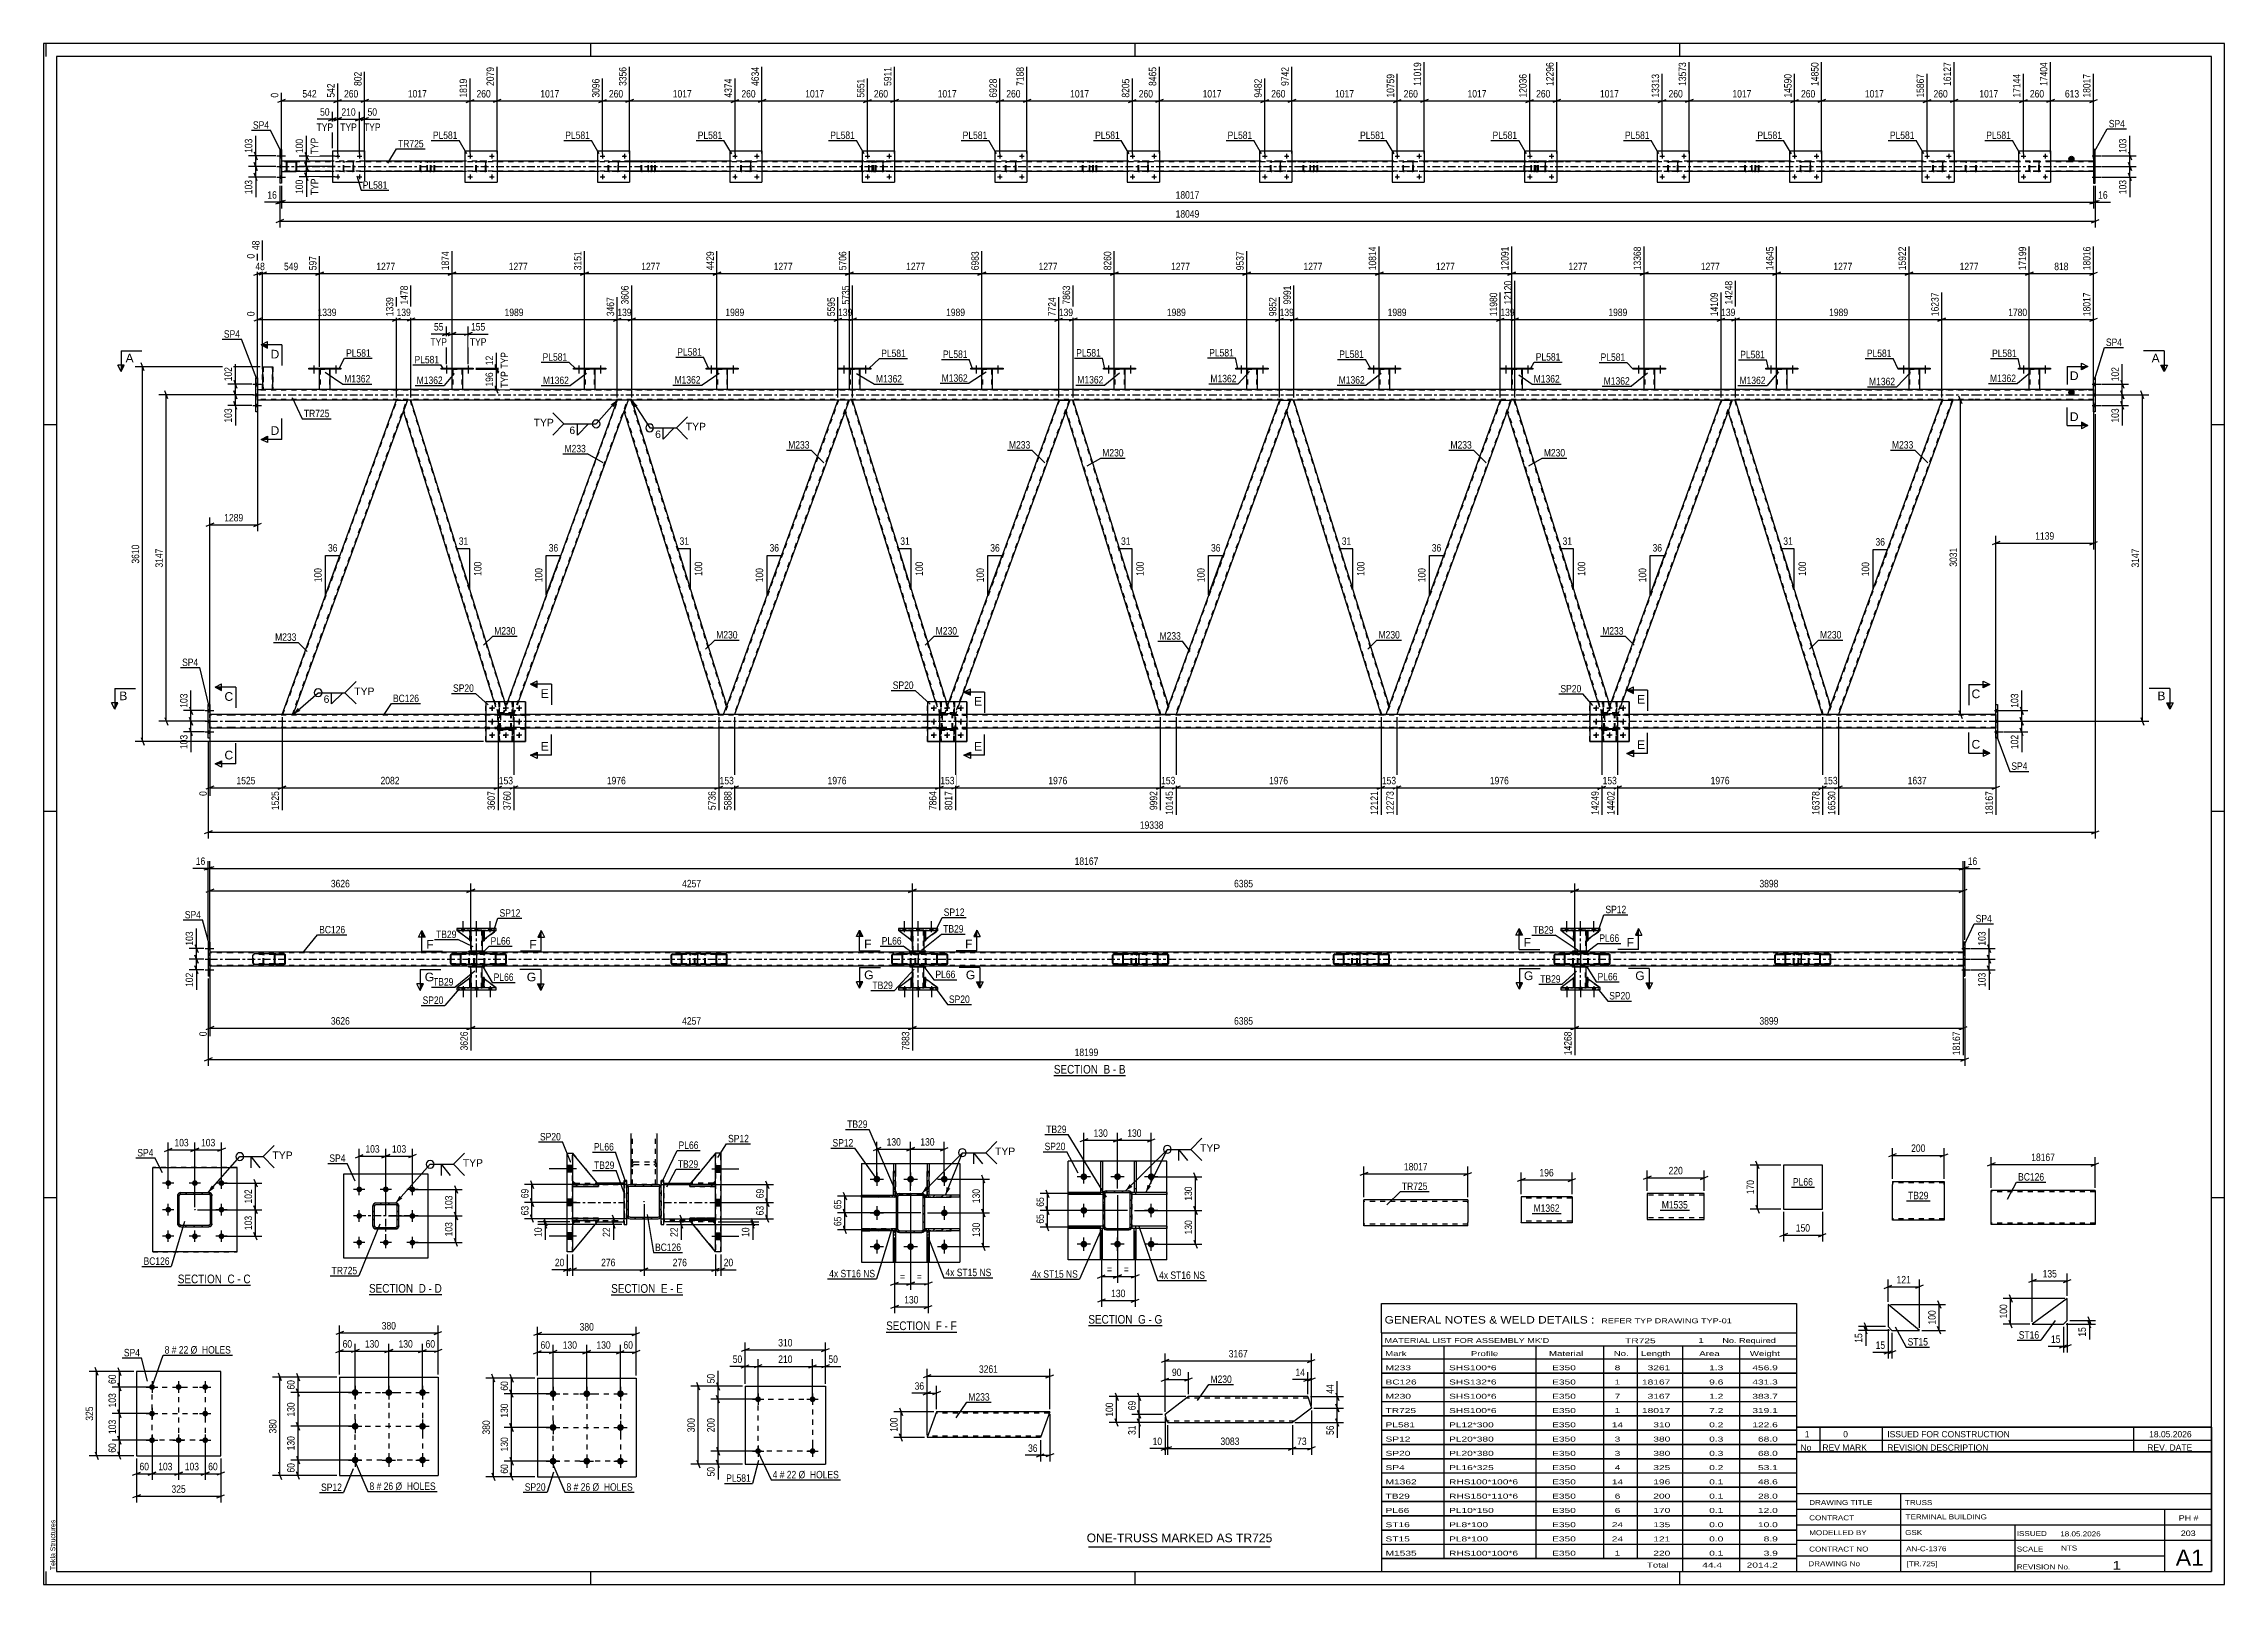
# Model space of a CAD drawing. Header units: millimetres. Extents: x 0 to 841, y 0 to 594.
import ezdxf

# ---------------------------------------------------------------- set-up
doc = ezdxf.new("R2010")
doc.units = ezdxf.units.MM
doc.linetypes.add('DXK_LINE_DOT2', pattern=[3.9198, 1.9599, -1.9599])
doc.linetypes.add('DXK_LINE_DOT3', pattern=[5.9187, 2.979, -0.9799, 0.9799, -0.9799])
doc.styles.add('Arial', font='arial.ttf', dxfattribs={"height": 0.2})
doc.styles.add('Arial Narrow', font='ARIALN.TTF', dxfattribs={"height": 0.2})

# ---------------------------------------------------------------- blocks, each defined once
blk = doc.blocks.new('Unknown-248143587-1133')
at = {"color": 5, "linetype": 'Continuous'}
for p, q in [((841, 594), (0, 594)), ((0, 594), (0, 0)), ((1, 589), (1, 594)), ((836, 589), (5, 589)), ((5, 589), (5, 5)), ((211, 589), (211, 594)), ((421, 589), (421, 594)), ((631, 589), (631, 594)), ((836, 5), (836, 589)), ((841, 0), (841, 594)), ((5, 447), (0, 447)), ((841, 447), (836, 447)), ((5, 298), (0, 298)), ((841, 298), (836, 298)), ((5, 149), (0, 149)), ((841, 149), (836, 149)), ((0, 0), (841, 0)), ((1, 0), (1, 5)), ((5, 5), (836, 5)), ((211, 0), (211, 5)), ((421, 0), (421, 5)), ((631, 0), (631, 5))]:
    blk.add_line(p, q, dxfattribs=at)
at = {"color": 174, "linetype": 'Continuous', "style": 'Arial'}
blk.add_text('Tekla Structures', height=1.9102, rotation=90, dxfattribs=at).set_placement((4.5, 5.5))
blk = doc.blocks.new('Unknown-248143587-12 - 3433')
at = {"color": 6, "linetype": 'Continuous'}
blk.add_line((389.59, 196.16), (417.23, 196.16), dxfattribs=at)
at = {"color": 0, "linetype": 'Continuous'}
blk.add_wipeout([(407.69, 196.91), (407.69, 200.41), (389.59, 200.41), (389.59, 196.91)], dxfattribs=at)
blk.add_wipeout([(411.3, 196.91), (411.3, 200.41), (408.74, 200.41), (408.74, 196.91)], dxfattribs=at)
at = {"color": 7, "linetype": 'Continuous', "style": 'Arial Narrow'}
blk.add_text('SECTION ', height=3.34, dxfattribs=at).set_placement((389.59, 196.91))
at = {"color": 0, "linetype": 'Continuous'}
blk.add_wipeout([(413.63, 196.91), (413.63, 200.41), (412.35, 200.41), (412.35, 196.91)], dxfattribs=at)
blk.add_wipeout([(417.23, 196.91), (417.23, 200.41), (414.68, 200.41), (414.68, 196.91)], dxfattribs=at)
at = {"color": 7, "linetype": 'Continuous', "style": 'Arial Narrow'}
for s, p in [('B', (408.74, 196.91)), ('-', (412.35, 196.91)), ('B', (414.68, 196.91))]:
    blk.add_text(s, height=3.34, dxfattribs=at).set_placement(p)
blk = doc.blocks.new('Unknown-248143587-13 - 2806')
at = {"color": 6, "linetype": 'Continuous'}
blk.add_line((51.75, 115.34), (79.82, 115.34), dxfattribs=at)
at = {"color": 0, "linetype": 'Continuous'}
blk.add_wipeout([(69.86, 116.09), (69.86, 119.59), (51.75, 119.59), (51.75, 116.09)], dxfattribs=at)
blk.add_wipeout([(73.67, 116.09), (73.67, 119.59), (70.91, 119.59), (70.91, 116.09)], dxfattribs=at)
at = {"color": 7, "linetype": 'Continuous', "style": 'Arial Narrow'}
blk.add_text('SECTION ', height=3.34, dxfattribs=at).set_placement((51.75, 116.09))
at = {"color": 0, "linetype": 'Continuous'}
blk.add_wipeout([(76, 116.09), (76, 119.59), (74.72, 119.59), (74.72, 116.09)], dxfattribs=at)
blk.add_wipeout([(79.82, 116.09), (79.82, 119.59), (77.05, 119.59), (77.05, 116.09)], dxfattribs=at)
at = {"color": 7, "linetype": 'Continuous', "style": 'Arial Narrow'}
for s, p in [('C', (70.91, 116.09)), ('C', (77.05, 116.09)), ('-', (74.72, 116.09))]:
    blk.add_text(s, height=3.34, dxfattribs=at).set_placement(p)
blk = doc.blocks.new('Unknown-248143587-14 - 2631')
at = {"color": 6, "linetype": 'Continuous'}
blk.add_line((125.49, 111.7), (153.56, 111.7), dxfattribs=at)
at = {"color": 0, "linetype": 'Continuous'}
blk.add_wipeout([(143.6, 112.45), (143.6, 115.95), (125.49, 115.95), (125.49, 112.45)], dxfattribs=at)
blk.add_wipeout([(147.42, 112.45), (147.42, 115.95), (144.65, 115.95), (144.65, 112.45)], dxfattribs=at)
at = {"color": 7, "linetype": 'Continuous', "style": 'Arial Narrow'}
blk.add_text('SECTION ', height=3.34, dxfattribs=at).set_placement((125.49, 112.45))
at = {"color": 0, "linetype": 'Continuous'}
blk.add_wipeout([(149.74, 112.45), (149.74, 115.95), (148.47, 115.95), (148.47, 112.45)], dxfattribs=at)
blk.add_wipeout([(153.56, 112.45), (153.56, 115.95), (150.79, 115.95), (150.79, 112.45)], dxfattribs=at)
at = {"color": 7, "linetype": 'Continuous', "style": 'Arial Narrow'}
for s, p in [('D', (144.65, 112.45)), ('-', (148.47, 112.45)), ('D', (150.79, 112.45))]:
    blk.add_text(s, height=3.34, dxfattribs=at).set_placement(p)
blk = doc.blocks.new('Unknown-248143587-15 - 2365')
at = {"color": 6, "linetype": 'Continuous'}
blk.add_line((218.88, 111.66), (246.53, 111.66), dxfattribs=at)
at = {"color": 0, "linetype": 'Continuous'}
blk.add_wipeout([(236.99, 112.41), (236.99, 115.91), (218.88, 115.91), (218.88, 112.41)], dxfattribs=at)
blk.add_wipeout([(240.6, 112.41), (240.6, 115.91), (238.04, 115.91), (238.04, 112.41)], dxfattribs=at)
at = {"color": 7, "linetype": 'Continuous', "style": 'Arial Narrow'}
blk.add_text('SECTION ', height=3.34, dxfattribs=at).set_placement((218.88, 112.41))
at = {"color": 0, "linetype": 'Continuous'}
blk.add_wipeout([(242.92, 112.41), (242.92, 115.91), (241.65, 115.91), (241.65, 112.41)], dxfattribs=at)
blk.add_wipeout([(246.53, 112.41), (246.53, 115.91), (243.97, 115.91), (243.97, 112.41)], dxfattribs=at)
at = {"color": 7, "linetype": 'Continuous', "style": 'Arial Narrow'}
for s, p in [('E', (238.04, 112.41)), ('-', (241.65, 112.41)), ('E', (243.97, 112.41))]:
    blk.add_text(s, height=3.34, dxfattribs=at).set_placement(p)
blk = doc.blocks.new('Unknown-248143587-16 - 18441')
at = {"color": 6, "linetype": 'Continuous'}
blk.add_line((324.91, 97.29), (352.13, 97.29), dxfattribs=at)
at = {"color": 0, "linetype": 'Continuous'}
blk.add_wipeout([(343.02, 98.04), (343.02, 101.54), (324.91, 101.54), (324.91, 98.04)], dxfattribs=at)
blk.add_wipeout([(346.41, 98.04), (346.41, 101.54), (344.07, 101.54), (344.07, 98.04)], dxfattribs=at)
at = {"color": 7, "linetype": 'Continuous', "style": 'Arial Narrow'}
blk.add_text('SECTION ', height=3.34, dxfattribs=at).set_placement((324.91, 98.04))
at = {"color": 0, "linetype": 'Continuous'}
blk.add_wipeout([(348.74, 98.04), (348.74, 101.54), (347.46, 101.54), (347.46, 98.04)], dxfattribs=at)
blk.add_wipeout([(352.13, 98.04), (352.13, 101.54), (349.79, 101.54), (349.79, 98.04)], dxfattribs=at)
at = {"color": 7, "linetype": 'Continuous', "style": 'Arial Narrow'}
for s, p in [('F', (344.07, 98.04)), ('F', (349.79, 98.04)), ('-', (347.46, 98.04))]:
    blk.add_text(s, height=3.34, dxfattribs=at).set_placement(p)
blk = doc.blocks.new('Unknown-248143587-17 - 3148')
at = {"color": 6, "linetype": 'Continuous'}
blk.add_line((402.9, 99.75), (431.4, 99.75), dxfattribs=at)
at = {"color": 0, "linetype": 'Continuous'}
blk.add_wipeout([(421.01, 100.5), (421.01, 104), (402.9, 104), (402.9, 100.5)], dxfattribs=at)
blk.add_wipeout([(425.04, 100.5), (425.04, 104), (422.06, 104), (422.06, 100.5)], dxfattribs=at)
at = {"color": 7, "linetype": 'Continuous', "style": 'Arial Narrow'}
blk.add_text('SECTION ', height=3.34, dxfattribs=at).set_placement((402.9, 100.5))
at = {"color": 0, "linetype": 'Continuous'}
blk.add_wipeout([(427.37, 100.5), (427.37, 104), (426.09, 104), (426.09, 100.5)], dxfattribs=at)
blk.add_wipeout([(431.4, 100.5), (431.4, 104), (428.42, 104), (428.42, 100.5)], dxfattribs=at)
at = {"color": 7, "linetype": 'Continuous', "style": 'Arial Narrow'}
for s, p in [('G', (422.06, 100.5)), ('-', (426.09, 100.5)), ('G', (428.42, 100.5))]:
    blk.add_text(s, height=3.34, dxfattribs=at).set_placement(p)
blk = doc.blocks.new('Part-248143587-19192 - 19191')
at = {"color": 2, "linetype": 'Continuous'}
for p, q in [((711.29, 107.93), (711.29, 99.43)), ((723.38, 97.93), (711.29, 107.93)), ((711.29, 99.43), (712.79, 97.93)), ((712.79, 97.93), (723.38, 97.93))]:
    blk.add_line(p, q, dxfattribs=at)
blk = doc.blocks.new('Part-248143587-7575 - 5137')
at = {"color": 7, "linetype": 'DXK_LINE_DOT2'}
for p, q in [((728.56, 548.17), (728.6, 548.35)), ((728.6, 548.35), (728.56, 548.17)), ((728.56, 545.13), (728.56, 548.17)), ((728.56, 545.13), (728.56, 548.17)), ((728.8, 548.17), (728.82, 548.26)), ((728.8, 545.13), (728.8, 548.17)), ((728.8, 545.13), (728.8, 548.17)), ((728.82, 548.26), (728.87, 548.34)), ((728.86, 548.61), (729.04, 548.65)), ((729.04, 548.65), (728.86, 548.61)), ((728.87, 548.34), (728.95, 548.39)), ((728.95, 548.39), (729.04, 548.41)), ((732.08, 548.65), (729.04, 548.65)), ((732.08, 548.41), (729.04, 548.41)), ((732.08, 548.65), (732.27, 548.61)), ((732.27, 548.61), (732.08, 548.65)), ((732.08, 548.41), (732.18, 548.39)), ((732.18, 548.39), (732.25, 548.34)), ((732.25, 548.34), (732.31, 548.26)), ((732.31, 548.26), (732.32, 548.17)), ((732.32, 545.13), (732.32, 548.17)), ((732.32, 548.17), (732.32, 545.13)), ((732.53, 548.35), (732.56, 548.17)), ((732.56, 548.17), (732.53, 548.35)), ((732.56, 545.13), (732.56, 548.17)), ((732.56, 545.13), (732.56, 548.17)), ((728.6, 544.95), (728.56, 545.13)), ((728.56, 545.13), (728.6, 544.95)), ((728.82, 545.04), (728.8, 545.13)), ((728.87, 544.96), (728.82, 545.04)), ((729.04, 544.65), (728.86, 544.69)), ((728.86, 544.69), (729.04, 544.65)), ((728.95, 544.91), (728.87, 544.96)), ((729.04, 544.89), (728.95, 544.91)), ((732.08, 544.89), (729.04, 544.89)), ((732.08, 544.65), (729.04, 544.65)), ((732.18, 544.91), (732.08, 544.89)), ((732.27, 544.69), (732.08, 544.65)), ((732.08, 544.65), (732.27, 544.69)), ((732.25, 544.96), (732.18, 544.91)), ((732.31, 545.04), (732.25, 544.96)), ((732.32, 545.13), (732.31, 545.04)), ((732.56, 545.13), (732.53, 544.95)), ((732.53, 544.95), (732.56, 545.13))]:
    blk.add_line(p, q, dxfattribs=at)
at = {"color": 7, "linetype": 'DXK_LINE_DOT3'}
blk.add_line((730.56, 546.65), (730.56, 546.65), dxfattribs=at)
at = {"color": 7, "linetype": 'DXK_LINE_DOT2'}
for centre, start, end in [((729.04, 548.17), 112.5, 157.5), ((729.04, 548.17), 112.5, 157.5), ((732.08, 548.17), 22.5, 67.5), ((732.08, 548.17), 22.5, 67.5), ((729.04, 545.13), 202.5, 247.5), ((729.04, 545.13), 202.5, 247.5), ((732.08, 545.13), 292.5, 337.5), ((732.08, 545.13), 292.5, 337.5)]:
    blk.add_arc(centre, 0.48, start, end, dxfattribs=at)
blk = doc.blocks.new('Part-248143587-5221 - 5137')
at = {"color": 7, "linetype": 'DXK_LINE_DOT2'}
for p, q in [((574.66, 548.65), (559.53, 548.65)), ((574.66, 548.41), (559.53, 548.41)), ((570.95, 548.34), (570.92, 548.17)), ((570.92, 545.13), (570.92, 548.17)), ((570.96, 548.36), (570.95, 548.34)), ((571.17, 548.17), (571.19, 548.26)), ((571.17, 545.13), (571.17, 548.17)), ((571.19, 548.26), (571.25, 548.34)), ((571.43, 548.65), (571.23, 548.62)), ((571.25, 548.34), (571.33, 548.39)), ((571.33, 548.39), (571.43, 548.41)), ((574.86, 548.62), (574.66, 548.65)), ((574.66, 548.41), (574.76, 548.39)), ((574.76, 548.39), (574.84, 548.34)), ((574.84, 548.34), (574.9, 548.26)), ((574.9, 548.26), (574.92, 548.17)), ((574.92, 545.13), (574.92, 548.17)), ((575.17, 548.17), (575.14, 548.36)), ((575.17, 545.13), (575.17, 548.17)), ((574.66, 544.89), (559.53, 544.89)), ((574.66, 544.65), (559.53, 544.65)), ((570.92, 545.13), (570.96, 544.95)), ((571.19, 545.04), (571.17, 545.13)), ((571.25, 544.96), (571.19, 545.04)), ((571.23, 544.69), (571.43, 544.65)), ((571.33, 544.91), (571.25, 544.96)), ((571.43, 544.89), (571.33, 544.91)), ((574.76, 544.91), (574.66, 544.89)), ((574.66, 544.65), (574.86, 544.69)), ((574.84, 544.96), (574.76, 544.91)), ((574.9, 545.04), (574.84, 544.96)), ((574.92, 545.13), (574.9, 545.04)), ((575.14, 544.95), (575.17, 545.13))]:
    blk.add_line(p, q, dxfattribs=at)
for centre, start, end in [((571.41, 548.15), 110.75832, 155.68004), ((574.68, 548.15), 24.31996, 69.24168), ((571.41, 545.15), 204.31996, 249.24168), ((574.68, 545.15), 290.75832, 335.68004)]:
    blk.add_arc(centre, 0.496, start, end, dxfattribs=at)
blk = doc.blocks.new('Part-248143587-7580 - 5137')
at = {"color": 2, "linetype": 'Continuous'}
for p, q in [((315.72, 552.65), (315.72, 540.65)), ((315.72, 552.65), (328.12, 552.65)), ((328.12, 552.65), (328.12, 540.65)), ((315.72, 540.65), (328.12, 540.65))]:
    blk.add_line(p, q, dxfattribs=at)
blk = doc.blocks.new('Part-248143587-5187 - 5137')
at = {"color": 7, "linetype": 'DXK_LINE_DOT2'}
for p, q in [((404.4, 548.65), (389.26, 548.65)), ((404.4, 548.41), (389.26, 548.41)), ((400.69, 548.34), (400.65, 548.17)), ((400.65, 545.13), (400.65, 548.17)), ((400.69, 548.36), (400.69, 548.34)), ((400.91, 548.17), (400.92, 548.26)), ((400.91, 545.13), (400.91, 548.17)), ((400.92, 548.26), (400.98, 548.34)), ((401.16, 548.65), (400.97, 548.62)), ((400.98, 548.34), (401.06, 548.39)), ((401.06, 548.39), (401.16, 548.41)), ((404.59, 548.62), (404.4, 548.65)), ((404.4, 548.41), (404.49, 548.39)), ((404.49, 548.39), (404.58, 548.34)), ((404.58, 548.34), (404.63, 548.26)), ((404.63, 548.26), (404.65, 548.17)), ((404.65, 545.13), (404.65, 548.17)), ((404.87, 548.34), (404.87, 548.36)), ((404.91, 548.17), (404.87, 548.34)), ((404.91, 545.13), (404.91, 548.17)), ((404.4, 544.89), (389.26, 544.89)), ((404.4, 544.65), (389.26, 544.65)), ((400.65, 545.13), (400.69, 544.95)), ((400.92, 545.04), (400.91, 545.13)), ((400.98, 544.96), (400.92, 545.04)), ((400.97, 544.69), (401.16, 544.65)), ((401.06, 544.91), (400.98, 544.96)), ((401.16, 544.89), (401.06, 544.91)), ((404.49, 544.91), (404.4, 544.89)), ((404.4, 544.65), (404.59, 544.69)), ((404.58, 544.96), (404.49, 544.91)), ((404.63, 545.04), (404.58, 544.96)), ((404.65, 545.13), (404.63, 545.04)), ((404.87, 544.95), (404.91, 545.13))]:
    blk.add_line(p, q, dxfattribs=at)
for centre, start, end in [((401.14, 548.15), 110.75832, 155.68004), ((404.42, 548.15), 24.31996, 69.24168), ((401.14, 545.15), 204.31996, 249.24168), ((404.42, 545.15), 290.75832, 335.68004)]:
    blk.add_arc(centre, 0.496, start, end, dxfattribs=at)
blk = doc.blocks.new('Part-248143587-7572 - 5137')
at = {"color": 2, "linetype": 'Continuous'}
for p, q in [((622.2, 552.65), (622.2, 540.65)), ((622.2, 552.65), (634.6, 552.65)), ((634.6, 552.65), (634.6, 540.65)), ((622.2, 540.65), (634.6, 540.65))]:
    blk.add_line(p, q, dxfattribs=at)
blk = doc.blocks.new('Part-248143587-5163 - 5137')
at = {"linetype": 'Continuous'}
blk.add_hatch(color=2, dxfattribs=at).paths.add_polyline_path([(782, 548.65), (781.2, 550.05), (782.8, 550.05)])
at = {"color": 2, "linetype": 'Continuous'}
for p, q in [((111.4, 548.65), (91.7, 548.65)), ((162.48, 548.65), (123.8, 548.65)), ((213.56, 548.65), (174.88, 548.65)), ((264.64, 548.65), (225.96, 548.65)), ((315.72, 548.65), (277.04, 548.65)), ((366.8, 548.65), (328.12, 548.65)), ((417.88, 548.65), (379.2, 548.65)), ((468.96, 548.65), (430.28, 548.65)), ((520.04, 548.65), (481.36, 548.65)), ((571.12, 548.65), (532.44, 548.65)), ((622.2, 548.65), (583.52, 548.65)), ((673.28, 548.65), (634.6, 548.65)), ((724.36, 548.65), (685.68, 548.65)), ((753.44, 548.65), (736.76, 548.65)), ((761.54, 548.65), (753.54, 548.65)), ((781.94, 548.65), (773.94, 548.65)), ((782, 548.65), (781.2, 550.05)), ((781.2, 550.05), (782.8, 550.05)), ((782.8, 550.05), (782, 548.65)), ((790.56, 548.65), (782.04, 548.65)), ((91.7, 544.65), (94.09, 544.65)), ((111.4, 544.65), (97.15, 544.65)), ((162.48, 544.65), (123.8, 544.65)), ((213.56, 544.65), (174.88, 544.65)), ((264.64, 544.65), (225.96, 544.65)), ((315.72, 544.65), (277.04, 544.65)), ((366.8, 544.65), (328.12, 544.65)), ((417.88, 544.65), (379.2, 544.65)), ((468.96, 544.65), (430.28, 544.65)), ((520.04, 544.65), (481.36, 544.65)), ((571.12, 544.65), (532.44, 544.65)), ((622.2, 544.65), (583.52, 544.65)), ((673.28, 544.65), (634.6, 544.65)), ((724.36, 544.65), (685.68, 544.65)), ((753.44, 544.65), (736.76, 544.65)), ((761.54, 544.65), (753.54, 544.65)), ((781.94, 544.65), (773.94, 544.65)), ((790.56, 544.65), (782.04, 544.65))]:
    blk.add_line(p, q, dxfattribs=at)
at = {"color": 7, "linetype": 'DXK_LINE_DOT2'}
for p, q in [((91.7, 548.65), (91.7, 544.65)), ((753.44, 548.41), (91.7, 548.41)), ((123.8, 548.65), (111.4, 548.65)), ((174.88, 548.65), (162.48, 548.65)), ((225.96, 548.65), (213.56, 548.65)), ((277.04, 548.65), (264.64, 548.65)), ((328.12, 548.65), (315.72, 548.65)), ((379.2, 548.65), (366.8, 548.65)), ((430.28, 548.65), (417.88, 548.65)), ((481.36, 548.65), (468.96, 548.65)), ((532.44, 548.65), (520.04, 548.65)), ((583.52, 548.65), (571.12, 548.65)), ((634.6, 548.65), (622.2, 548.65)), ((685.68, 548.65), (673.28, 548.65)), ((736.76, 548.65), (724.36, 548.65)), ((781.94, 548.41), (753.54, 548.41)), ((773.94, 548.65), (761.54, 548.65)), ((790.56, 548.41), (782.04, 548.41)), ((790.56, 548.65), (790.56, 544.65)), ((753.44, 544.89), (91.7, 544.89)), ((97.15, 544.65), (94.09, 544.65)), ((123.8, 544.65), (111.4, 544.65)), ((174.88, 544.65), (162.48, 544.65)), ((225.96, 544.65), (213.56, 544.65)), ((277.04, 544.65), (264.64, 544.65)), ((328.12, 544.65), (315.72, 544.65)), ((379.2, 544.65), (366.8, 544.65)), ((430.28, 544.65), (417.88, 544.65)), ((481.36, 544.65), (468.96, 544.65)), ((532.44, 544.65), (520.04, 544.65)), ((583.52, 544.65), (571.12, 544.65)), ((634.6, 544.65), (622.2, 544.65)), ((685.68, 544.65), (673.28, 544.65)), ((736.76, 544.65), (724.36, 544.65)), ((781.94, 544.89), (753.54, 544.89)), ((773.94, 544.65), (761.54, 544.65)), ((790.56, 544.89), (782.04, 544.89))]:
    blk.add_line(p, q, dxfattribs=at)
at = {"color": 7, "linetype": 'DXK_LINE_DOT3'}
for p, q in [((91.7, 546.65), (753.44, 546.65)), ((753.54, 546.65), (781.94, 546.65)), ((782.04, 546.65), (790.56, 546.65))]:
    blk.add_line(p, q, dxfattribs=at)
at = {"color": 2, "linetype": 'Continuous'}
blk.add_circle((782, 549.55), 1, dxfattribs=at)
blk = doc.blocks.new('Bolt-248143587-5164 - 5137')
at = {"linetype": 'Continuous'}
for points in [[(91.7, 550.31), (91.7, 551.19), (91.06, 551.19), (91.06, 550.31)], [(91.7, 550.31), (91.7, 551.19), (91.06, 551.19), (91.06, 550.31)], [(91.7, 550.31), (91.7, 551.19), (91.06, 551.19), (91.06, 550.31)], [(91.7, 546.21), (91.7, 547.09), (91.06, 547.09), (91.06, 546.21)], [(91.7, 546.21), (91.7, 547.09), (91.06, 547.09), (91.06, 546.21)], [(91.7, 542.11), (91.7, 542.99), (91.06, 542.99), (91.06, 542.11)], [(91.7, 542.11), (91.7, 542.99), (91.06, 542.99), (91.06, 542.11)], [(91.7, 542.11), (91.7, 542.99), (91.06, 542.99), (91.06, 542.11)]]:
    blk.add_hatch(color=1, dxfattribs=at).paths.add_polyline_path(points)
at = {"color": 1, "linetype": 'Continuous'}
for p, q in [((89.9, 550.75), (93.22, 550.75)), ((89.9, 550.75), (93.22, 550.75)), ((89.9, 550.75), (93.22, 550.75)), ((89.9, 546.65), (93.22, 546.65)), ((89.9, 546.65), (93.22, 546.65)), ((91.06, 551.19), (91.7, 551.19)), ((91.06, 551.19), (91.7, 551.19)), ((91.06, 551.19), (91.7, 551.19)), ((91.06, 550.31), (91.7, 550.31)), ((91.06, 550.31), (91.7, 550.31)), ((91.06, 550.31), (91.7, 550.31)), ((91.06, 547.09), (91.7, 547.09)), ((91.06, 547.09), (91.7, 547.09)), ((89.9, 542.55), (93.22, 542.55)), ((89.9, 542.55), (93.22, 542.55)), ((89.9, 542.55), (93.22, 542.55)), ((91.06, 546.21), (91.7, 546.21)), ((91.06, 546.21), (91.7, 546.21)), ((91.06, 542.99), (91.7, 542.99)), ((91.06, 542.99), (91.7, 542.99)), ((91.06, 542.99), (91.7, 542.99)), ((91.06, 542.11), (91.7, 542.11)), ((91.06, 542.11), (91.7, 542.11)), ((91.06, 542.11), (91.7, 542.11))]:
    blk.add_line(p, q, dxfattribs=at)
blk = doc.blocks.new('Part-248143587-7571 - 5137')
at = {"color": 7, "linetype": 'DXK_LINE_DOT2'}
for p, q in [((626.4, 548.17), (626.44, 548.35)), ((626.44, 548.35), (626.4, 548.17)), ((626.4, 545.13), (626.4, 548.17)), ((626.4, 545.13), (626.4, 548.17)), ((626.64, 548.17), (626.66, 548.26)), ((626.64, 545.13), (626.64, 548.17)), ((626.64, 545.13), (626.64, 548.17)), ((626.66, 548.26), (626.71, 548.34)), ((626.7, 548.61), (626.88, 548.65)), ((626.88, 548.65), (626.7, 548.61)), ((626.71, 548.34), (626.79, 548.39)), ((626.79, 548.39), (626.88, 548.41)), ((629.92, 548.65), (626.88, 548.65)), ((629.92, 548.41), (626.88, 548.41)), ((629.92, 548.65), (630.11, 548.61)), ((630.11, 548.61), (629.92, 548.65)), ((629.92, 548.41), (630.01, 548.39)), ((630.01, 548.39), (630.09, 548.34)), ((630.09, 548.34), (630.14, 548.26)), ((630.14, 548.26), (630.16, 548.17)), ((630.16, 545.13), (630.16, 548.17)), ((630.16, 548.17), (630.16, 545.13)), ((630.37, 548.35), (630.4, 548.17)), ((630.4, 548.17), (630.37, 548.35)), ((630.4, 545.13), (630.4, 548.17)), ((630.4, 545.13), (630.4, 548.17)), ((626.44, 544.95), (626.4, 545.13)), ((626.4, 545.13), (626.44, 544.95)), ((626.66, 545.04), (626.64, 545.13)), ((626.71, 544.96), (626.66, 545.04)), ((626.88, 544.65), (626.7, 544.69)), ((626.7, 544.69), (626.88, 544.65)), ((626.79, 544.91), (626.71, 544.96)), ((626.88, 544.89), (626.79, 544.91)), ((629.92, 544.89), (626.88, 544.89)), ((629.92, 544.65), (626.88, 544.65)), ((630.01, 544.91), (629.92, 544.89)), ((630.11, 544.69), (629.92, 544.65)), ((629.92, 544.65), (630.11, 544.69)), ((630.09, 544.96), (630.01, 544.91)), ((630.14, 545.04), (630.09, 544.96)), ((630.16, 545.13), (630.14, 545.04)), ((630.4, 545.13), (630.37, 544.95)), ((630.37, 544.95), (630.4, 545.13))]:
    blk.add_line(p, q, dxfattribs=at)
at = {"color": 7, "linetype": 'DXK_LINE_DOT3'}
blk.add_line((628.4, 546.65), (628.4, 546.65), dxfattribs=at)
at = {"color": 7, "linetype": 'DXK_LINE_DOT2'}
for centre, start, end in [((626.88, 548.17), 112.5, 157.5), ((626.88, 548.17), 112.5, 157.5), ((629.92, 548.17), 22.5, 67.5), ((629.92, 548.17), 22.5, 67.5), ((626.88, 545.13), 202.5, 247.5), ((626.88, 545.13), 202.5, 247.5), ((629.92, 545.13), 292.5, 337.5), ((629.92, 545.13), 292.5, 337.5)]:
    blk.add_arc(centre, 0.48, start, end, dxfattribs=at)
blk = doc.blocks.new('Part-248143587-7565 - 5137')
at = {"color": 7, "linetype": 'DXK_LINE_DOT2'}
for p, q in [((473.16, 548.17), (473.2, 548.35)), ((473.2, 548.35), (473.16, 548.17)), ((473.16, 545.13), (473.16, 548.17)), ((473.16, 545.13), (473.16, 548.17)), ((473.4, 548.17), (473.42, 548.26)), ((473.4, 545.13), (473.4, 548.17)), ((473.4, 545.13), (473.4, 548.17)), ((473.42, 548.26), (473.47, 548.34)), ((473.46, 548.61), (473.64, 548.65)), ((473.64, 548.65), (473.46, 548.61)), ((473.47, 548.34), (473.55, 548.39)), ((473.55, 548.39), (473.64, 548.41)), ((476.68, 548.65), (473.64, 548.65)), ((476.68, 548.41), (473.64, 548.41)), ((476.68, 548.65), (476.86, 548.61)), ((476.86, 548.61), (476.68, 548.65)), ((476.68, 548.41), (476.77, 548.39)), ((476.77, 548.39), (476.85, 548.34)), ((476.85, 548.34), (476.9, 548.26)), ((476.9, 548.26), (476.92, 548.17)), ((476.92, 545.13), (476.92, 548.17)), ((476.92, 548.17), (476.92, 545.13)), ((477.12, 548.35), (477.16, 548.17)), ((477.16, 548.17), (477.12, 548.35)), ((477.16, 545.13), (477.16, 548.17)), ((477.16, 545.13), (477.16, 548.17)), ((473.2, 544.95), (473.16, 545.13)), ((473.16, 545.13), (473.2, 544.95)), ((473.42, 545.04), (473.4, 545.13)), ((473.47, 544.96), (473.42, 545.04)), ((473.64, 544.65), (473.46, 544.69)), ((473.46, 544.69), (473.64, 544.65)), ((473.55, 544.91), (473.47, 544.96)), ((473.64, 544.89), (473.55, 544.91)), ((476.68, 544.89), (473.64, 544.89)), ((476.68, 544.65), (473.64, 544.65)), ((476.77, 544.91), (476.68, 544.89)), ((476.86, 544.69), (476.68, 544.65)), ((476.68, 544.65), (476.86, 544.69)), ((476.85, 544.96), (476.77, 544.91)), ((476.9, 545.04), (476.85, 544.96)), ((476.92, 545.13), (476.9, 545.04)), ((477.16, 545.13), (477.12, 544.95)), ((477.12, 544.95), (477.16, 545.13))]:
    blk.add_line(p, q, dxfattribs=at)
at = {"color": 7, "linetype": 'DXK_LINE_DOT3'}
blk.add_line((475.16, 546.65), (475.16, 546.65), dxfattribs=at)
at = {"color": 7, "linetype": 'DXK_LINE_DOT2'}
for centre, start, end in [((473.64, 548.17), 112.5, 157.5), ((473.64, 548.17), 112.5, 157.5), ((476.68, 548.17), 22.5, 67.5), ((476.68, 548.17), 22.5, 67.5), ((473.64, 545.13), 202.5, 247.5), ((473.64, 545.13), 202.5, 247.5), ((476.68, 545.13), 292.5, 337.5), ((476.68, 545.13), 292.5, 337.5)]:
    blk.add_arc(centre, 0.48, start, end, dxfattribs=at)
blk = doc.blocks.new('Bolt-248143587-5166 - 5137')
at = {"linetype": 'Continuous'}
for points in [[(791.2, 550.31), (791.2, 551.19), (790.56, 551.19), (790.56, 550.31)], [(791.2, 550.31), (791.2, 551.19), (790.56, 551.19), (790.56, 550.31)], [(791.2, 550.31), (791.2, 551.19), (790.56, 551.19), (790.56, 550.31)], [(791.2, 546.21), (791.2, 547.09), (790.56, 547.09), (790.56, 546.21)], [(791.2, 546.21), (791.2, 547.09), (790.56, 547.09), (790.56, 546.21)], [(791.2, 542.11), (791.2, 542.99), (790.56, 542.99), (790.56, 542.11)], [(791.2, 542.11), (791.2, 542.99), (790.56, 542.99), (790.56, 542.11)], [(791.2, 542.11), (791.2, 542.99), (790.56, 542.99), (790.56, 542.11)]]:
    blk.add_hatch(color=1, dxfattribs=at).paths.add_polyline_path(points)
at = {"color": 1, "linetype": 'Continuous'}
for p, q in [((790.04, 550.75), (793.36, 550.75)), ((790.04, 550.75), (793.36, 550.75)), ((790.04, 550.75), (793.36, 550.75)), ((790.04, 546.65), (793.36, 546.65)), ((790.04, 546.65), (793.36, 546.65)), ((790.56, 551.19), (791.2, 551.19)), ((790.56, 551.19), (791.2, 551.19)), ((790.56, 551.19), (791.2, 551.19)), ((790.56, 550.31), (791.2, 550.31)), ((790.56, 550.31), (791.2, 550.31)), ((790.56, 550.31), (791.2, 550.31)), ((790.56, 547.09), (791.2, 547.09)), ((790.56, 547.09), (791.2, 547.09)), ((790.04, 542.55), (793.36, 542.55)), ((790.04, 542.55), (793.36, 542.55)), ((790.04, 542.55), (793.36, 542.55)), ((790.56, 546.21), (791.2, 546.21)), ((790.56, 546.21), (791.2, 546.21)), ((790.56, 542.99), (791.2, 542.99)), ((790.56, 542.99), (791.2, 542.99)), ((790.56, 542.99), (791.2, 542.99)), ((790.56, 542.11), (791.2, 542.11)), ((790.56, 542.11), (791.2, 542.11)), ((790.56, 542.11), (791.2, 542.11))]:
    blk.add_line(p, q, dxfattribs=at)
blk = doc.blocks.new('Part-248143587-7585 - 5137')
at = {"color": 7, "linetype": 'DXK_LINE_DOT2'}
for p, q in [((166.68, 548.17), (166.71, 548.35)), ((166.71, 548.35), (166.68, 548.17)), ((166.68, 545.13), (166.68, 548.17)), ((166.68, 545.13), (166.68, 548.17)), ((166.92, 548.17), (166.94, 548.26)), ((166.92, 545.13), (166.92, 548.17)), ((166.92, 545.13), (166.92, 548.17)), ((166.94, 548.26), (166.99, 548.34)), ((166.97, 548.61), (167.16, 548.65)), ((167.16, 548.65), (166.97, 548.61)), ((166.99, 548.34), (167.07, 548.39)), ((167.07, 548.39), (167.16, 548.41)), ((170.2, 548.65), (167.16, 548.65)), ((170.2, 548.41), (167.16, 548.41)), ((170.2, 548.65), (170.38, 548.61)), ((170.38, 548.61), (170.2, 548.65)), ((170.2, 548.41), (170.29, 548.39)), ((170.29, 548.39), (170.37, 548.34)), ((170.37, 548.34), (170.42, 548.26)), ((170.42, 548.26), (170.44, 548.17)), ((170.44, 545.13), (170.44, 548.17)), ((170.44, 548.17), (170.44, 545.13)), ((170.64, 548.35), (170.68, 548.17)), ((170.68, 548.17), (170.64, 548.35)), ((170.68, 545.13), (170.68, 548.17)), ((170.68, 545.13), (170.68, 548.17)), ((166.71, 544.95), (166.68, 545.13)), ((166.68, 545.13), (166.71, 544.95)), ((166.94, 545.04), (166.92, 545.13)), ((166.99, 544.96), (166.94, 545.04)), ((167.16, 544.65), (166.97, 544.69)), ((166.97, 544.69), (167.16, 544.65)), ((167.07, 544.91), (166.99, 544.96)), ((167.16, 544.89), (167.07, 544.91)), ((170.2, 544.89), (167.16, 544.89)), ((170.2, 544.65), (167.16, 544.65)), ((170.29, 544.91), (170.2, 544.89)), ((170.38, 544.69), (170.2, 544.65)), ((170.2, 544.65), (170.38, 544.69)), ((170.37, 544.96), (170.29, 544.91)), ((170.42, 545.04), (170.37, 544.96)), ((170.44, 545.13), (170.42, 545.04)), ((170.68, 545.13), (170.64, 544.95)), ((170.64, 544.95), (170.68, 545.13))]:
    blk.add_line(p, q, dxfattribs=at)
at = {"color": 7, "linetype": 'DXK_LINE_DOT3'}
blk.add_line((168.68, 546.65), (168.68, 546.65), dxfattribs=at)
at = {"color": 7, "linetype": 'DXK_LINE_DOT2'}
for centre, start, end in [((167.16, 548.17), 112.5, 157.5), ((167.16, 548.17), 112.5, 157.5), ((170.2, 548.17), 22.5, 67.5), ((170.2, 548.17), 22.5, 67.5), ((167.16, 545.13), 202.5, 247.5), ((167.16, 545.13), 202.5, 247.5), ((170.2, 545.13), 292.5, 337.5), ((170.2, 545.13), 292.5, 337.5)]:
    blk.add_arc(centre, 0.48, start, end, dxfattribs=at)
blk = doc.blocks.new('Part-248143587-5186 - 5137')
at = {"color": 7, "linetype": 'DXK_LINE_DOT2'}
for p, q in [((489.53, 548.65), (474.4, 548.65)), ((489.53, 548.41), (474.4, 548.41)), ((485.82, 548.34), (485.78, 548.17)), ((485.78, 545.13), (485.78, 548.17)), ((485.82, 548.36), (485.82, 548.34)), ((486.04, 548.17), (486.06, 548.26)), ((486.04, 545.13), (486.04, 548.17)), ((486.06, 548.26), (486.11, 548.34)), ((486.29, 548.65), (486.1, 548.62)), ((486.11, 548.34), (486.2, 548.39)), ((486.2, 548.39), (486.29, 548.41)), ((489.73, 548.62), (489.53, 548.65)), ((489.53, 548.41), (489.63, 548.39)), ((489.63, 548.39), (489.71, 548.34)), ((489.71, 548.34), (489.77, 548.26)), ((489.77, 548.26), (489.79, 548.17)), ((489.79, 545.13), (489.79, 548.17)), ((490, 548.34), (490, 548.36)), ((490.04, 548.17), (490, 548.34)), ((490.04, 545.13), (490.04, 548.17)), ((489.53, 544.89), (474.4, 544.89)), ((489.53, 544.65), (474.4, 544.65)), ((485.78, 545.13), (485.82, 544.95)), ((486.06, 545.04), (486.04, 545.13)), ((486.11, 544.96), (486.06, 545.04)), ((486.1, 544.69), (486.29, 544.65)), ((486.2, 544.91), (486.11, 544.96)), ((486.29, 544.89), (486.2, 544.91)), ((489.63, 544.91), (489.53, 544.89)), ((489.53, 544.65), (489.73, 544.69)), ((489.71, 544.96), (489.63, 544.91)), ((489.77, 545.04), (489.71, 544.96)), ((489.79, 545.13), (489.77, 545.04)), ((490, 544.95), (490.04, 545.13))]:
    blk.add_line(p, q, dxfattribs=at)
for centre, start, end in [((486.28, 548.15), 110.75832, 155.68004), ((489.55, 548.15), 24.31996, 69.24168), ((486.28, 545.15), 204.31996, 249.24168), ((489.55, 545.15), 290.75832, 335.68004)]:
    blk.add_arc(centre, 0.496, start, end, dxfattribs=at)
blk = doc.blocks.new('Part-248143587-5188 - 5137')
at = {"color": 7, "linetype": 'DXK_LINE_DOT2'}
for p, q in [((319.26, 548.65), (304.13, 548.65)), ((319.26, 548.41), (304.13, 548.41)), ((315.55, 548.34), (315.52, 548.17)), ((315.52, 545.13), (315.52, 548.17)), ((315.55, 548.36), (315.55, 548.34)), ((315.77, 548.17), (315.79, 548.26)), ((315.77, 545.13), (315.77, 548.17)), ((315.79, 548.26), (315.85, 548.34)), ((316.03, 548.65), (315.83, 548.62)), ((315.85, 548.34), (315.93, 548.39)), ((315.93, 548.39), (316.03, 548.41)), ((319.46, 548.62), (319.26, 548.65)), ((319.26, 548.41), (319.36, 548.39)), ((319.36, 548.39), (319.44, 548.34)), ((319.44, 548.34), (319.5, 548.26)), ((319.5, 548.26), (319.52, 548.17)), ((319.52, 545.13), (319.52, 548.17)), ((319.77, 548.17), (319.73, 548.36)), ((319.77, 545.13), (319.77, 548.17)), ((319.26, 544.89), (304.13, 544.89)), ((319.26, 544.65), (304.13, 544.65)), ((315.52, 545.13), (315.55, 544.95)), ((315.79, 545.04), (315.77, 545.13)), ((315.85, 544.96), (315.79, 545.04)), ((315.83, 544.69), (316.03, 544.65)), ((315.93, 544.91), (315.85, 544.96)), ((316.03, 544.89), (315.93, 544.91)), ((319.36, 544.91), (319.26, 544.89)), ((319.26, 544.65), (319.46, 544.69)), ((319.44, 544.96), (319.36, 544.91)), ((319.5, 545.04), (319.44, 544.96)), ((319.52, 545.13), (319.5, 545.04)), ((319.73, 544.95), (319.77, 545.13))]:
    blk.add_line(p, q, dxfattribs=at)
for centre, start, end in [((316.01, 548.15), 110.75832, 155.68004), ((319.28, 548.15), 24.31996, 69.24168), ((316.01, 545.15), 204.31996, 249.24168), ((319.28, 545.15), 290.75832, 335.68004)]:
    blk.add_arc(centre, 0.496, start, end, dxfattribs=at)
blk = doc.blocks.new('Part-248143587-7579 - 5137')
at = {"color": 7, "linetype": 'DXK_LINE_DOT2'}
for p, q in [((319.92, 548.17), (319.96, 548.35)), ((319.96, 548.35), (319.92, 548.17)), ((319.92, 545.13), (319.92, 548.17)), ((319.92, 545.13), (319.92, 548.17)), ((320.16, 548.17), (320.18, 548.26)), ((320.16, 545.13), (320.16, 548.17)), ((320.16, 545.13), (320.16, 548.17)), ((320.18, 548.26), (320.23, 548.34)), ((320.22, 548.61), (320.4, 548.65)), ((320.4, 548.65), (320.22, 548.61)), ((320.23, 548.34), (320.31, 548.39)), ((320.31, 548.39), (320.4, 548.41)), ((323.44, 548.65), (320.4, 548.65)), ((323.44, 548.41), (320.4, 548.41)), ((323.44, 548.65), (323.62, 548.61)), ((323.62, 548.61), (323.44, 548.65)), ((323.44, 548.41), (323.53, 548.39)), ((323.53, 548.39), (323.61, 548.34)), ((323.61, 548.34), (323.66, 548.26)), ((323.66, 548.26), (323.68, 548.17)), ((323.68, 545.13), (323.68, 548.17)), ((323.68, 548.17), (323.68, 545.13)), ((323.88, 548.35), (323.92, 548.17)), ((323.92, 548.17), (323.88, 548.35)), ((323.92, 545.13), (323.92, 548.17)), ((323.92, 545.13), (323.92, 548.17)), ((319.96, 544.95), (319.92, 545.13)), ((319.92, 545.13), (319.96, 544.95)), ((320.18, 545.04), (320.16, 545.13)), ((320.23, 544.96), (320.18, 545.04)), ((320.4, 544.65), (320.22, 544.69)), ((320.22, 544.69), (320.4, 544.65)), ((320.31, 544.91), (320.23, 544.96)), ((320.4, 544.89), (320.31, 544.91)), ((323.44, 544.89), (320.4, 544.89)), ((323.44, 544.65), (320.4, 544.65)), ((323.53, 544.91), (323.44, 544.89)), ((323.62, 544.69), (323.44, 544.65)), ((323.44, 544.65), (323.62, 544.69)), ((323.61, 544.96), (323.53, 544.91)), ((323.66, 545.04), (323.61, 544.96)), ((323.68, 545.13), (323.66, 545.04)), ((323.92, 545.13), (323.88, 544.95)), ((323.88, 544.95), (323.92, 545.13))]:
    blk.add_line(p, q, dxfattribs=at)
at = {"color": 7, "linetype": 'DXK_LINE_DOT3'}
blk.add_line((321.92, 546.65), (321.92, 546.65), dxfattribs=at)
at = {"color": 7, "linetype": 'DXK_LINE_DOT2'}
for centre, start, end in [((320.4, 548.17), 112.5, 157.5), ((320.4, 548.17), 112.5, 157.5), ((323.44, 548.17), 22.5, 67.5), ((323.44, 548.17), 22.5, 67.5), ((320.4, 545.13), 202.5, 247.5), ((320.4, 545.13), 202.5, 247.5), ((323.44, 545.13), 292.5, 337.5), ((323.44, 545.13), 292.5, 337.5)]:
    blk.add_arc(centre, 0.48, start, end, dxfattribs=at)
blk = doc.blocks.new('Part-248143587-7574 - 5137')
at = {"color": 2, "linetype": 'Continuous'}
for p, q in [((673.28, 552.65), (673.28, 540.65)), ((673.28, 552.65), (685.68, 552.65)), ((685.68, 552.65), (685.68, 540.65)), ((673.28, 540.65), (685.68, 540.65))]:
    blk.add_line(p, q, dxfattribs=at)
blk = doc.blocks.new('Part-248143587-5189 - 5137')
at = {"color": 7, "linetype": 'DXK_LINE_DOT2'}
for p, q in [((234.13, 548.65), (218.99, 548.65)), ((234.13, 548.41), (218.99, 548.41)), ((230.42, 548.34), (230.38, 548.17)), ((230.38, 545.13), (230.38, 548.17)), ((230.42, 548.36), (230.42, 548.34)), ((230.64, 548.17), (230.66, 548.26)), ((230.64, 545.13), (230.64, 548.17)), ((230.66, 548.26), (230.71, 548.34)), ((230.89, 548.65), (230.7, 548.62)), ((230.71, 548.34), (230.79, 548.39)), ((230.79, 548.39), (230.89, 548.41)), ((234.32, 548.62), (234.13, 548.65)), ((234.13, 548.41), (234.22, 548.39)), ((234.22, 548.39), (234.31, 548.34)), ((234.31, 548.34), (234.36, 548.26)), ((234.36, 548.26), (234.38, 548.17)), ((234.38, 545.13), (234.38, 548.17)), ((234.6, 548.34), (234.6, 548.36)), ((234.64, 548.17), (234.6, 548.34)), ((234.64, 545.13), (234.64, 548.17)), ((234.13, 544.89), (218.99, 544.89)), ((234.13, 544.65), (218.99, 544.65)), ((230.38, 545.13), (230.42, 544.95)), ((230.66, 545.04), (230.64, 545.13)), ((230.71, 544.96), (230.66, 545.04)), ((230.7, 544.69), (230.89, 544.65)), ((230.79, 544.91), (230.71, 544.96)), ((230.89, 544.89), (230.79, 544.91)), ((234.22, 544.91), (234.13, 544.89)), ((234.13, 544.65), (234.32, 544.69)), ((234.31, 544.96), (234.22, 544.91)), ((234.36, 545.04), (234.31, 544.96)), ((234.38, 545.13), (234.36, 545.04)), ((234.6, 544.95), (234.64, 545.13))]:
    blk.add_line(p, q, dxfattribs=at)
for centre, start, end in [((230.87, 548.15), 110.75832, 155.68004), ((234.15, 548.15), 24.31996, 69.24168), ((230.87, 545.15), 204.31996, 249.24168), ((234.15, 545.15), 290.75832, 335.68004)]:
    blk.add_arc(centre, 0.496, start, end, dxfattribs=at)
blk = doc.blocks.new('Part-248143587-7568 - 5137')
at = {"color": 2, "linetype": 'Continuous'}
for p, q in [((520.04, 552.65), (520.04, 540.65)), ((520.04, 552.65), (532.44, 552.65)), ((532.44, 552.65), (532.44, 540.65)), ((520.04, 540.65), (532.44, 540.65))]:
    blk.add_line(p, q, dxfattribs=at)
blk = doc.blocks.new('Part-248143587-5195 - 5137')
at = {"color": 2, "linetype": 'Continuous'}
for p, q in [((791.2, 553.15), (790.56, 553.15)), ((790.56, 553.15), (790.56, 540.15)), ((791.2, 540.15), (791.2, 553.15)), ((790.56, 540.15), (791.2, 540.15))]:
    blk.add_line(p, q, dxfattribs=at)
blk = doc.blocks.new('Part-248143587-5196 - 5137')
at = {"color": 7, "linetype": 'DXK_LINE_DOT2'}
for p, q in [((488.51, 548.36), (488.49, 548.17)), ((488.49, 545.13), (488.49, 548.17)), ((488.57, 548.51), (488.51, 548.36)), ((488.66, 548.62), (488.57, 548.51)), ((488.63, 548.17), (488.64, 548.26)), ((488.63, 545.13), (488.63, 548.17)), ((488.64, 548.26), (488.67, 548.34)), ((488.76, 548.65), (488.66, 548.62)), ((488.67, 548.34), (488.71, 548.39)), ((488.71, 548.39), (488.76, 548.41)), ((501.05, 548.65), (488.76, 548.65)), ((501.05, 548.41), (488.76, 548.41)), ((490.04, 548.41), (490.04, 548.65)), ((491.05, 548.62), (490.86, 548.65)), ((490.86, 548.41), (490.95, 548.39)), ((490.95, 548.39), (491.03, 548.34)), ((491.03, 548.34), (491.09, 548.26)), ((491.09, 548.26), (491.11, 548.17)), ((491.11, 545.13), (491.11, 548.17)), ((491.32, 548.34), (491.32, 548.36)), ((491.36, 548.17), (491.32, 548.34)), ((491.36, 545.13), (491.36, 548.17)), ((488.49, 545.13), (488.51, 544.95)), ((488.51, 544.95), (488.57, 544.79)), ((488.57, 544.79), (488.66, 544.69)), ((488.64, 545.04), (488.63, 545.13)), ((488.67, 544.96), (488.64, 545.04)), ((488.66, 544.69), (488.76, 544.65)), ((488.71, 544.91), (488.67, 544.96)), ((488.76, 544.89), (488.71, 544.91)), ((501.05, 544.89), (488.76, 544.89)), ((501.05, 544.65), (488.76, 544.65)), ((490.04, 544.65), (490.04, 544.89)), ((490.95, 544.91), (490.86, 544.89)), ((490.86, 544.65), (491.05, 544.69)), ((491.03, 544.96), (490.95, 544.91)), ((491.09, 545.04), (491.03, 544.96)), ((491.11, 545.13), (491.09, 545.04)), ((491.32, 544.95), (491.36, 545.13))]:
    blk.add_line(p, q, dxfattribs=at)
for centre, start, end in [((490.87, 548.16), 23.84941, 68.8059), ((490.87, 545.15), 291.1941, 336.15059)]:
    blk.add_arc(centre, 0.492, start, end, dxfattribs=at)
blk = doc.blocks.new('Bolt-248143587-7598 - 5137')
at = {"linetype": 'Continuous'}
for points in [[(573.56, 542.65, -1), (572.68, 542.65, -1)], [(581.96, 542.65, -1), (581.08, 542.65, -1)]]:
    blk.add_hatch(color=1, dxfattribs=at).paths.add_polyline_path(points)
at = {"color": 1, "linetype": 'Continuous'}
for p, q in [((572.24, 542.65), (574, 542.65)), ((573.12, 543.53), (573.12, 541.77)), ((580.64, 542.65), (582.4, 542.65)), ((581.52, 543.53), (581.52, 541.77))]:
    blk.add_line(p, q, dxfattribs=at)
blk = doc.blocks.new('Part-248143587-5197 - 5137')
at = {"color": 7, "linetype": 'DXK_LINE_DOT2'}
for p, q in [((403.38, 548.36), (403.36, 548.17)), ((403.36, 545.13), (403.36, 548.17)), ((403.44, 548.51), (403.38, 548.36)), ((403.53, 548.62), (403.44, 548.51)), ((403.49, 548.17), (403.51, 548.26)), ((403.49, 545.13), (403.49, 548.17)), ((403.51, 548.26), (403.53, 548.34)), ((403.63, 548.65), (403.53, 548.62)), ((403.53, 548.34), (403.58, 548.39)), ((403.58, 548.39), (403.63, 548.41)), ((415.91, 548.65), (403.63, 548.65)), ((415.91, 548.41), (403.63, 548.41)), ((404.91, 548.41), (404.91, 548.65)), ((405.91, 548.62), (405.72, 548.65)), ((405.72, 548.41), (405.82, 548.39)), ((405.82, 548.39), (405.9, 548.34)), ((405.9, 548.34), (405.95, 548.26)), ((405.95, 548.26), (405.97, 548.17)), ((405.97, 545.13), (405.97, 548.17)), ((406.19, 548.34), (406.19, 548.36)), ((406.22, 548.17), (406.19, 548.34)), ((406.22, 545.13), (406.22, 548.17)), ((403.36, 545.13), (403.38, 544.95)), ((403.38, 544.95), (403.44, 544.79)), ((403.44, 544.79), (403.53, 544.69)), ((403.51, 545.04), (403.49, 545.13)), ((403.53, 544.96), (403.51, 545.04)), ((403.58, 544.91), (403.53, 544.96)), ((403.53, 544.69), (403.63, 544.65)), ((403.63, 544.89), (403.58, 544.91)), ((415.91, 544.89), (403.63, 544.89)), ((415.91, 544.65), (403.63, 544.65)), ((404.91, 544.65), (404.91, 544.89)), ((405.82, 544.91), (405.72, 544.89)), ((405.72, 544.65), (405.91, 544.69)), ((405.9, 544.96), (405.82, 544.91)), ((405.95, 545.04), (405.9, 544.96)), ((405.97, 545.13), (405.95, 545.04)), ((406.19, 544.95), (406.22, 545.13))]:
    blk.add_line(p, q, dxfattribs=at)
for centre, start, end in [((405.74, 548.16), 23.84941, 68.8059), ((405.74, 545.15), 291.1941, 336.15059)]:
    blk.add_arc(centre, 0.492, start, end, dxfattribs=at)
blk = doc.blocks.new('Bolt-248143587-7597 - 5137')
at = {"linetype": 'Continuous'}
for points in [[(522.48, 550.65, -1), (521.6, 550.65, -1)], [(530.88, 550.65, -1), (530, 550.65, -1)]]:
    blk.add_hatch(color=1, dxfattribs=at).paths.add_polyline_path(points)
at = {"color": 1, "linetype": 'Continuous'}
for p, q in [((521.16, 550.65), (522.92, 550.65)), ((522.04, 551.53), (522.04, 549.77)), ((529.56, 550.65), (531.32, 550.65)), ((530.44, 551.53), (530.44, 549.77))]:
    blk.add_line(p, q, dxfattribs=at)
blk = doc.blocks.new('Part-248143587-5198 - 5137')
at = {"color": 7, "linetype": 'DXK_LINE_DOT2'}
for p, q in [((318.25, 548.36), (318.23, 548.17)), ((318.23, 545.13), (318.23, 548.17)), ((318.3, 548.51), (318.25, 548.36)), ((318.39, 548.62), (318.3, 548.51)), ((318.36, 548.17), (318.37, 548.26)), ((318.36, 545.13), (318.36, 548.17)), ((318.37, 548.26), (318.4, 548.34)), ((318.5, 548.65), (318.39, 548.62)), ((318.4, 548.34), (318.44, 548.39)), ((318.44, 548.39), (318.5, 548.41)), ((330.78, 548.65), (318.5, 548.65)), ((330.78, 548.41), (318.5, 548.41)), ((319.77, 548.41), (319.77, 548.65)), ((320.78, 548.62), (320.59, 548.65)), ((320.59, 548.41), (320.68, 548.39)), ((320.68, 548.39), (320.77, 548.34)), ((320.77, 548.34), (320.82, 548.26)), ((320.82, 548.26), (320.84, 548.17)), ((320.84, 545.13), (320.84, 548.17)), ((321.09, 548.17), (321.05, 548.36)), ((321.09, 545.13), (321.09, 548.17)), ((318.23, 545.13), (318.25, 544.95)), ((318.25, 544.95), (318.3, 544.79)), ((318.3, 544.79), (318.39, 544.69)), ((318.37, 545.04), (318.36, 545.13)), ((318.4, 544.96), (318.37, 545.04)), ((318.39, 544.69), (318.5, 544.65)), ((318.44, 544.91), (318.4, 544.96)), ((318.5, 544.89), (318.44, 544.91)), ((330.78, 544.89), (318.5, 544.89)), ((330.78, 544.65), (318.5, 544.65)), ((319.77, 544.65), (319.77, 544.89)), ((320.68, 544.91), (320.59, 544.89)), ((320.59, 544.65), (320.78, 544.69)), ((320.77, 544.96), (320.68, 544.91)), ((320.82, 545.04), (320.77, 544.96)), ((320.84, 545.13), (320.82, 545.04)), ((321.05, 544.95), (321.09, 545.13))]:
    blk.add_line(p, q, dxfattribs=at)
for centre, start, end in [((320.6, 548.16), 23.84941, 68.8059), ((320.6, 545.15), 291.1941, 336.15059)]:
    blk.add_arc(centre, 0.492, start, end, dxfattribs=at)
blk = doc.blocks.new('Bolt-248143587-7592 - 5137')
at = {"linetype": 'Continuous'}
for points in [[(420.32, 542.65, -1), (419.44, 542.65, -1)], [(428.72, 542.65, -1), (427.84, 542.65, -1)]]:
    blk.add_hatch(color=1, dxfattribs=at).paths.add_polyline_path(points)
at = {"color": 1, "linetype": 'Continuous'}
for p, q in [((419, 542.65), (420.76, 542.65)), ((419.88, 543.53), (419.88, 541.77)), ((427.4, 542.65), (429.16, 542.65)), ((428.28, 543.53), (428.28, 541.77))]:
    blk.add_line(p, q, dxfattribs=at)
blk = doc.blocks.new('Part-248143587-5199 - 5137')
at = {"color": 7, "linetype": 'DXK_LINE_DOT2'}
for p, q in [((233.11, 548.36), (233.09, 548.17)), ((233.09, 545.13), (233.09, 548.17)), ((233.17, 548.51), (233.11, 548.36)), ((233.26, 548.62), (233.17, 548.51)), ((233.23, 548.17), (233.24, 548.26)), ((233.23, 545.13), (233.23, 548.17)), ((233.24, 548.26), (233.27, 548.34)), ((233.36, 548.65), (233.26, 548.62)), ((233.27, 548.34), (233.31, 548.39)), ((233.31, 548.39), (233.36, 548.41)), ((245.64, 548.65), (233.36, 548.65)), ((245.64, 548.41), (233.36, 548.41)), ((234.64, 548.41), (234.64, 548.65)), ((235.65, 548.62), (235.45, 548.65)), ((235.45, 548.41), (235.55, 548.39)), ((235.55, 548.39), (235.63, 548.34)), ((235.63, 548.34), (235.69, 548.26)), ((235.69, 548.26), (235.7, 548.17)), ((235.7, 545.13), (235.7, 548.17)), ((235.92, 548.34), (235.92, 548.36)), ((235.96, 548.17), (235.92, 548.34)), ((235.96, 545.13), (235.96, 548.17)), ((233.09, 545.13), (233.11, 544.95)), ((233.11, 544.95), (233.17, 544.79)), ((233.17, 544.79), (233.26, 544.69)), ((233.24, 545.04), (233.23, 545.13)), ((233.27, 544.96), (233.24, 545.04)), ((233.26, 544.69), (233.36, 544.65)), ((233.31, 544.91), (233.27, 544.96)), ((233.36, 544.89), (233.31, 544.91)), ((245.64, 544.89), (233.36, 544.89)), ((245.64, 544.65), (233.36, 544.65)), ((234.64, 544.65), (234.64, 544.89)), ((235.55, 544.91), (235.45, 544.89)), ((235.45, 544.65), (235.65, 544.69)), ((235.63, 544.96), (235.55, 544.91)), ((235.69, 545.04), (235.63, 544.96)), ((235.7, 545.13), (235.69, 545.04)), ((235.92, 544.95), (235.96, 545.13))]:
    blk.add_line(p, q, dxfattribs=at)
for centre, start, end in [((235.47, 548.16), 23.84941, 68.8059), ((235.47, 545.15), 291.1941, 336.15059)]:
    blk.add_arc(centre, 0.492, start, end, dxfattribs=at)
blk = doc.blocks.new('Part-248143587-5208 - 5137')
at = {"color": 7, "linetype": 'DXK_LINE_DOT2'}
for p, q in [((658.78, 548.36), (658.76, 548.17)), ((658.76, 545.13), (658.76, 548.17)), ((658.84, 548.51), (658.78, 548.36)), ((658.93, 548.62), (658.84, 548.51)), ((658.9, 548.17), (658.91, 548.26)), ((658.9, 545.13), (658.9, 548.17)), ((658.91, 548.26), (658.94, 548.34)), ((659.03, 548.65), (658.93, 548.62)), ((658.94, 548.34), (658.98, 548.39)), ((658.98, 548.39), (659.03, 548.41)), ((671.31, 548.65), (659.03, 548.65)), ((671.31, 548.41), (659.03, 548.41)), ((660.31, 548.41), (660.31, 548.65)), ((661.32, 548.62), (661.12, 548.65)), ((661.12, 548.41), (661.22, 548.39)), ((661.22, 548.39), (661.3, 548.34)), ((661.3, 548.34), (661.36, 548.26)), ((661.36, 548.26), (661.38, 548.17)), ((661.38, 545.13), (661.38, 548.17)), ((661.59, 548.34), (661.59, 548.36)), ((661.63, 548.17), (661.59, 548.34)), ((661.63, 545.13), (661.63, 548.17)), ((658.76, 545.13), (658.78, 544.95)), ((658.78, 544.95), (658.84, 544.79)), ((658.84, 544.79), (658.93, 544.69)), ((658.91, 545.04), (658.9, 545.13)), ((658.94, 544.96), (658.91, 545.04)), ((658.93, 544.69), (659.03, 544.65)), ((658.98, 544.91), (658.94, 544.96)), ((659.03, 544.89), (658.98, 544.91)), ((671.31, 544.89), (659.03, 544.89)), ((671.31, 544.65), (659.03, 544.65)), ((660.31, 544.65), (660.31, 544.89)), ((661.22, 544.91), (661.12, 544.89)), ((661.12, 544.65), (661.32, 544.69)), ((661.3, 544.96), (661.22, 544.91)), ((661.36, 545.04), (661.3, 544.96)), ((661.38, 545.13), (661.36, 545.04)), ((661.59, 544.95), (661.63, 545.13))]:
    blk.add_line(p, q, dxfattribs=at)
for centre, start, end in [((661.14, 548.16), 23.8494, 68.80589), ((661.14, 545.15), 291.19411, 336.1506)]:
    blk.add_arc(centre, 0.492, start, end, dxfattribs=at)
blk = doc.blocks.new('Bolt-248143587-7594 - 5137')
at = {"linetype": 'Continuous'}
for points in [[(471.4, 542.65, -1), (470.52, 542.65, -1)], [(479.8, 542.65, -1), (478.92, 542.65, -1)]]:
    blk.add_hatch(color=1, dxfattribs=at).paths.add_polyline_path(points)
at = {"color": 1, "linetype": 'Continuous'}
for p, q in [((470.08, 542.65), (471.84, 542.65)), ((470.96, 543.53), (470.96, 541.77)), ((478.48, 542.65), (480.24, 542.65)), ((479.36, 543.53), (479.36, 541.77))]:
    blk.add_line(p, q, dxfattribs=at)
blk = doc.blocks.new('Part-248143587-5209 - 5137')
at = {"color": 7, "linetype": 'DXK_LINE_DOT2'}
for p, q in [((573.65, 548.36), (573.63, 548.17)), ((573.63, 545.13), (573.63, 548.17)), ((573.71, 548.51), (573.65, 548.36)), ((573.8, 548.62), (573.71, 548.51)), ((573.76, 548.17), (573.77, 548.26)), ((573.76, 545.13), (573.76, 548.17)), ((573.77, 548.26), (573.8, 548.34)), ((573.9, 548.65), (573.8, 548.62)), ((573.8, 548.34), (573.85, 548.39)), ((573.85, 548.39), (573.9, 548.41)), ((586.18, 548.65), (573.9, 548.65)), ((586.18, 548.41), (573.9, 548.41)), ((575.17, 548.41), (575.17, 548.65)), ((576.18, 548.62), (575.99, 548.65)), ((575.99, 548.41), (576.09, 548.39)), ((576.09, 548.39), (576.17, 548.34)), ((576.17, 548.34), (576.22, 548.26)), ((576.22, 548.26), (576.24, 548.17)), ((576.24, 545.13), (576.24, 548.17)), ((576.49, 548.17), (576.45, 548.36)), ((576.49, 545.13), (576.49, 548.17)), ((573.63, 545.13), (573.65, 544.95)), ((573.65, 544.95), (573.71, 544.79)), ((573.71, 544.79), (573.8, 544.69)), ((573.77, 545.04), (573.76, 545.13)), ((573.8, 544.96), (573.77, 545.04)), ((573.85, 544.91), (573.8, 544.96)), ((573.8, 544.69), (573.9, 544.65)), ((573.9, 544.89), (573.85, 544.91)), ((586.18, 544.89), (573.9, 544.89)), ((586.18, 544.65), (573.9, 544.65)), ((575.17, 544.65), (575.17, 544.89)), ((576.09, 544.91), (575.99, 544.89)), ((575.99, 544.65), (576.18, 544.69)), ((576.17, 544.96), (576.09, 544.91)), ((576.22, 545.04), (576.17, 544.96)), ((576.24, 545.13), (576.22, 545.04)), ((576.45, 544.95), (576.49, 545.13))]:
    blk.add_line(p, q, dxfattribs=at)
for centre, start, end in [((576, 548.16), 23.84941, 68.8059), ((576, 545.15), 291.1941, 336.15059)]:
    blk.add_arc(centre, 0.492, start, end, dxfattribs=at)
blk = doc.blocks.new('Part-248143587-5212 - 5137')
at = {"color": 7, "linetype": 'DXK_LINE_DOT2'}
for p, q in [((147.98, 548.36), (147.96, 548.17)), ((147.96, 545.13), (147.96, 548.17)), ((148.04, 548.51), (147.98, 548.36)), ((148.12, 548.62), (148.04, 548.51)), ((148.09, 548.17), (148.1, 548.26)), ((148.09, 545.13), (148.09, 548.17)), ((148.1, 548.26), (148.13, 548.34)), ((148.23, 548.65), (148.12, 548.62)), ((148.13, 548.34), (148.18, 548.39)), ((148.18, 548.39), (148.23, 548.41)), ((160.51, 548.65), (148.23, 548.65)), ((160.51, 548.41), (148.23, 548.41)), ((149.5, 548.41), (149.5, 548.65)), ((150.51, 548.62), (150.32, 548.65)), ((150.32, 548.41), (150.42, 548.39)), ((150.42, 548.39), (150.5, 548.34)), ((150.5, 548.34), (150.55, 548.26)), ((150.55, 548.26), (150.57, 548.17)), ((150.57, 545.13), (150.57, 548.17)), ((150.79, 548.34), (150.78, 548.36)), ((150.82, 548.17), (150.79, 548.34)), ((150.82, 545.13), (150.82, 548.17)), ((147.96, 545.13), (147.98, 544.95)), ((147.98, 544.95), (148.04, 544.79)), ((148.04, 544.79), (148.12, 544.69)), ((148.1, 545.04), (148.09, 545.13)), ((148.13, 544.96), (148.1, 545.04)), ((148.12, 544.69), (148.23, 544.65)), ((148.18, 544.91), (148.13, 544.96)), ((148.23, 544.89), (148.18, 544.91)), ((160.51, 544.89), (148.23, 544.89)), ((160.51, 544.65), (148.23, 544.65)), ((149.5, 544.65), (149.5, 544.89)), ((150.42, 544.91), (150.32, 544.89)), ((150.32, 544.65), (150.51, 544.69)), ((150.5, 544.96), (150.42, 544.91)), ((150.55, 545.04), (150.5, 544.96)), ((150.57, 545.13), (150.55, 545.04)), ((150.78, 544.95), (150.82, 545.13))]:
    blk.add_line(p, q, dxfattribs=at)
for centre, start, end in [((150.33, 548.16), 23.84941, 68.8059), ((150.33, 545.15), 291.1941, 336.15059)]:
    blk.add_arc(centre, 0.492, start, end, dxfattribs=at)
blk = doc.blocks.new('Part-248143587-5213 - 5137')
at = {"color": 7, "linetype": 'DXK_LINE_DOT2'}
for p, q in [((744.93, 548.65), (729.8, 548.65)), ((744.93, 548.41), (729.8, 548.41)), ((741.22, 548.34), (741.19, 548.17)), ((741.19, 545.13), (741.19, 548.17)), ((741.23, 548.36), (741.22, 548.34)), ((741.44, 548.17), (741.46, 548.26)), ((741.44, 545.13), (741.44, 548.17)), ((741.46, 548.26), (741.52, 548.34)), ((741.7, 548.65), (741.5, 548.62)), ((741.52, 548.34), (741.6, 548.39)), ((741.6, 548.39), (741.7, 548.41)), ((745.13, 548.62), (744.93, 548.65)), ((744.93, 548.41), (745.03, 548.39)), ((745.03, 548.39), (745.11, 548.34)), ((745.11, 548.34), (745.17, 548.26)), ((745.17, 548.26), (745.19, 548.17)), ((745.19, 545.13), (745.19, 548.17)), ((745.41, 548.34), (745.4, 548.36)), ((745.44, 548.17), (745.41, 548.34)), ((745.44, 545.13), (745.44, 548.17)), ((744.93, 544.89), (729.8, 544.89)), ((744.93, 544.65), (729.8, 544.65)), ((741.19, 545.13), (741.23, 544.95)), ((741.46, 545.04), (741.44, 545.13)), ((741.52, 544.96), (741.46, 545.04)), ((741.5, 544.69), (741.7, 544.65)), ((741.6, 544.91), (741.52, 544.96)), ((741.7, 544.89), (741.6, 544.91)), ((745.03, 544.91), (744.93, 544.89)), ((744.93, 544.65), (745.13, 544.69)), ((745.11, 544.96), (745.03, 544.91)), ((745.17, 545.04), (745.11, 544.96)), ((745.19, 545.13), (745.17, 545.04)), ((745.4, 544.95), (745.44, 545.13))]:
    blk.add_line(p, q, dxfattribs=at)
for centre, start, end in [((741.68, 548.15), 110.75832, 155.68004), ((744.95, 548.15), 24.31996, 69.24168), ((741.68, 545.15), 204.31996, 249.24168), ((744.95, 545.15), 290.75832, 335.68004)]:
    blk.add_arc(centre, 0.496, start, end, dxfattribs=at)
blk = doc.blocks.new('Part-248143587-5218 - 5137')
at = {"color": 2, "linetype": 'Continuous'}
for p, q in [((91.7, 553.15), (91.06, 553.15)), ((91.06, 553.15), (91.06, 540.15)), ((91.7, 553.15), (91.7, 540.15)), ((91.7, 540.15), (91.06, 540.15))]:
    blk.add_line(p, q, dxfattribs=at)
blk = doc.blocks.new('Part-248143587-5219 - 5137')
at = {"color": 7, "linetype": 'DXK_LINE_DOT2'}
for p, q in [((148.99, 548.65), (133.86, 548.65)), ((148.99, 548.41), (133.86, 548.41)), ((145.28, 548.34), (145.25, 548.17)), ((145.25, 545.13), (145.25, 548.17)), ((145.29, 548.36), (145.28, 548.34)), ((145.5, 548.17), (145.52, 548.26)), ((145.5, 545.13), (145.5, 548.17)), ((145.52, 548.26), (145.58, 548.34)), ((145.76, 548.65), (145.56, 548.62)), ((145.58, 548.34), (145.66, 548.39)), ((145.66, 548.39), (145.76, 548.41)), ((149.19, 548.62), (148.99, 548.65)), ((148.99, 548.41), (149.09, 548.39)), ((149.09, 548.39), (149.17, 548.34)), ((149.17, 548.34), (149.23, 548.26)), ((149.23, 548.26), (149.25, 548.17)), ((149.25, 545.13), (149.25, 548.17)), ((149.47, 548.34), (149.46, 548.36)), ((149.5, 548.17), (149.47, 548.34)), ((149.5, 545.13), (149.5, 548.17)), ((148.99, 544.89), (133.86, 544.89)), ((148.99, 544.65), (133.86, 544.65)), ((145.25, 545.13), (145.29, 544.95)), ((145.52, 545.04), (145.5, 545.13)), ((145.58, 544.96), (145.52, 545.04)), ((145.56, 544.69), (145.76, 544.65)), ((145.66, 544.91), (145.58, 544.96)), ((145.76, 544.89), (145.66, 544.91)), ((149.09, 544.91), (148.99, 544.89)), ((148.99, 544.65), (149.19, 544.69)), ((149.17, 544.96), (149.09, 544.91)), ((149.23, 545.04), (149.17, 544.96)), ((149.25, 545.13), (149.23, 545.04)), ((149.46, 544.95), (149.5, 545.13))]:
    blk.add_line(p, q, dxfattribs=at)
for centre, start, end in [((145.74, 548.15), 110.75832, 155.68004), ((149.01, 548.15), 24.31996, 69.24168), ((145.74, 545.15), 204.31996, 249.24168), ((149.01, 545.15), 290.75832, 335.68004)]:
    blk.add_arc(centre, 0.496, start, end, dxfattribs=at)
blk = doc.blocks.new('Bolt-248143587-7611 - 5137')
at = {"linetype": 'Continuous'}
for points in [[(267.08, 550.65, -1), (266.2, 550.65, -1)], [(275.48, 550.65, -1), (274.6, 550.65, -1)]]:
    blk.add_hatch(color=1, dxfattribs=at).paths.add_polyline_path(points)
at = {"color": 1, "linetype": 'Continuous'}
for p, q in [((265.76, 550.65), (267.52, 550.65)), ((266.64, 551.53), (266.64, 549.77)), ((274.16, 550.65), (275.92, 550.65)), ((275.04, 551.53), (275.04, 549.77))]:
    blk.add_line(p, q, dxfattribs=at)
blk = doc.blocks.new('Part-248143587-5220 - 5137')
at = {"color": 7, "linetype": 'DXK_LINE_DOT2'}
for p, q in [((659.8, 548.65), (644.66, 548.65)), ((659.8, 548.41), (644.66, 548.41)), ((656.09, 548.34), (656.05, 548.17)), ((656.05, 545.13), (656.05, 548.17)), ((656.09, 548.36), (656.09, 548.34)), ((656.31, 548.17), (656.33, 548.26)), ((656.31, 545.13), (656.31, 548.17)), ((656.33, 548.26), (656.38, 548.34)), ((656.56, 548.65), (656.37, 548.62)), ((656.38, 548.34), (656.47, 548.39)), ((656.47, 548.39), (656.56, 548.41)), ((659.99, 548.62), (659.8, 548.65)), ((659.8, 548.41), (659.9, 548.39)), ((659.9, 548.39), (659.98, 548.34)), ((659.98, 548.34), (660.03, 548.26)), ((660.03, 548.26), (660.05, 548.17)), ((660.05, 545.13), (660.05, 548.17)), ((660.27, 548.34), (660.27, 548.36)), ((660.31, 548.17), (660.27, 548.34)), ((660.31, 545.13), (660.31, 548.17)), ((659.8, 544.89), (644.66, 544.89)), ((659.8, 544.65), (644.66, 544.65)), ((656.05, 545.13), (656.09, 544.95)), ((656.33, 545.04), (656.31, 545.13)), ((656.38, 544.96), (656.33, 545.04)), ((656.37, 544.69), (656.56, 544.65)), ((656.47, 544.91), (656.38, 544.96)), ((656.56, 544.89), (656.47, 544.91)), ((659.9, 544.91), (659.8, 544.89)), ((659.8, 544.65), (659.99, 544.69)), ((659.98, 544.96), (659.9, 544.91)), ((660.03, 545.04), (659.98, 544.96)), ((660.05, 545.13), (660.03, 545.04)), ((660.27, 544.95), (660.31, 545.13))]:
    blk.add_line(p, q, dxfattribs=at)
for centre, start, end in [((656.54, 548.15), 110.7583, 155.68003), ((659.82, 548.15), 24.31997, 69.2417), ((656.54, 545.15), 204.31997, 249.2417), ((659.82, 545.15), 290.7583, 335.68003)]:
    blk.add_arc(centre, 0.496, start, end, dxfattribs=at)
blk = doc.blocks.new('Part-248143587-7561 - 5137')
at = {"color": 7, "linetype": 'DXK_LINE_DOT2'}
for p, q in [((371, 548.17), (371.04, 548.35)), ((371.04, 548.35), (371, 548.17)), ((371, 545.13), (371, 548.17)), ((371, 545.13), (371, 548.17)), ((371.24, 548.17), (371.26, 548.26)), ((371.24, 545.13), (371.24, 548.17)), ((371.24, 545.13), (371.24, 548.17)), ((371.26, 548.26), (371.31, 548.34)), ((371.3, 548.61), (371.48, 548.65)), ((371.48, 548.65), (371.3, 548.61)), ((371.31, 548.34), (371.39, 548.39)), ((371.39, 548.39), (371.48, 548.41)), ((374.52, 548.65), (371.48, 548.65)), ((374.52, 548.41), (371.48, 548.41)), ((374.52, 548.65), (374.7, 548.61)), ((374.7, 548.61), (374.52, 548.65)), ((374.52, 548.41), (374.61, 548.39)), ((374.61, 548.39), (374.69, 548.34)), ((374.69, 548.34), (374.74, 548.26)), ((374.74, 548.26), (374.76, 548.17)), ((374.76, 545.13), (374.76, 548.17)), ((374.76, 548.17), (374.76, 545.13)), ((374.96, 548.35), (375, 548.17)), ((375, 548.17), (374.96, 548.35)), ((375, 545.13), (375, 548.17)), ((375, 545.13), (375, 548.17)), ((371.04, 544.95), (371, 545.13)), ((371, 545.13), (371.04, 544.95)), ((371.26, 545.04), (371.24, 545.13)), ((371.31, 544.96), (371.26, 545.04)), ((371.48, 544.65), (371.3, 544.69)), ((371.3, 544.69), (371.48, 544.65)), ((371.39, 544.91), (371.31, 544.96)), ((371.48, 544.89), (371.39, 544.91)), ((374.52, 544.89), (371.48, 544.89)), ((374.52, 544.65), (371.48, 544.65)), ((374.61, 544.91), (374.52, 544.89)), ((374.7, 544.69), (374.52, 544.65)), ((374.52, 544.65), (374.7, 544.69)), ((374.69, 544.96), (374.61, 544.91)), ((374.74, 545.04), (374.69, 544.96)), ((374.76, 545.13), (374.74, 545.04)), ((375, 545.13), (374.96, 544.95)), ((374.96, 544.95), (375, 545.13))]:
    blk.add_line(p, q, dxfattribs=at)
at = {"color": 7, "linetype": 'DXK_LINE_DOT3'}
blk.add_line((373, 546.65), (373, 546.65), dxfattribs=at)
at = {"color": 7, "linetype": 'DXK_LINE_DOT2'}
for centre, start, end in [((371.48, 548.17), 112.5, 157.5), ((371.48, 548.17), 112.5, 157.5), ((374.52, 548.17), 22.5, 67.5), ((374.52, 548.17), 22.5, 67.5), ((371.48, 545.13), 202.5, 247.5), ((371.48, 545.13), 202.5, 247.5), ((374.52, 545.13), 292.5, 337.5), ((374.52, 545.13), 292.5, 337.5)]:
    blk.add_arc(centre, 0.48, start, end, dxfattribs=at)
blk = doc.blocks.new('Part-248143587-7562 - 5137')
at = {"color": 2, "linetype": 'Continuous'}
for p, q in [((366.8, 552.65), (366.8, 540.65)), ((366.8, 552.65), (379.2, 552.65)), ((379.2, 552.65), (379.2, 540.65)), ((366.8, 540.65), (379.2, 540.65))]:
    blk.add_line(p, q, dxfattribs=at)
blk = doc.blocks.new('Part-248143587-7563 - 5137')
at = {"color": 7, "linetype": 'DXK_LINE_DOT2'}
for p, q in [((422.08, 548.17), (422.12, 548.35)), ((422.12, 548.35), (422.08, 548.17)), ((422.08, 545.13), (422.08, 548.17)), ((422.08, 545.13), (422.08, 548.17)), ((422.32, 548.17), (422.34, 548.26)), ((422.32, 545.13), (422.32, 548.17)), ((422.32, 545.13), (422.32, 548.17)), ((422.34, 548.26), (422.39, 548.34)), ((422.38, 548.61), (422.56, 548.65)), ((422.56, 548.65), (422.38, 548.61)), ((422.39, 548.34), (422.47, 548.39)), ((422.47, 548.39), (422.56, 548.41)), ((425.6, 548.65), (422.56, 548.65)), ((425.6, 548.41), (422.56, 548.41)), ((425.6, 548.65), (425.78, 548.61)), ((425.78, 548.61), (425.6, 548.65)), ((425.6, 548.41), (425.69, 548.39)), ((425.69, 548.39), (425.77, 548.34)), ((425.77, 548.34), (425.82, 548.26)), ((425.82, 548.26), (425.84, 548.17)), ((425.84, 545.13), (425.84, 548.17)), ((425.84, 548.17), (425.84, 545.13)), ((426.04, 548.35), (426.08, 548.17)), ((426.08, 548.17), (426.04, 548.35)), ((426.08, 545.13), (426.08, 548.17)), ((426.08, 545.13), (426.08, 548.17)), ((422.12, 544.95), (422.08, 545.13)), ((422.08, 545.13), (422.12, 544.95)), ((422.34, 545.04), (422.32, 545.13)), ((422.39, 544.96), (422.34, 545.04)), ((422.56, 544.65), (422.38, 544.69)), ((422.38, 544.69), (422.56, 544.65)), ((422.47, 544.91), (422.39, 544.96)), ((422.56, 544.89), (422.47, 544.91)), ((425.6, 544.89), (422.56, 544.89)), ((425.6, 544.65), (422.56, 544.65)), ((425.69, 544.91), (425.6, 544.89)), ((425.78, 544.69), (425.6, 544.65)), ((425.6, 544.65), (425.78, 544.69)), ((425.77, 544.96), (425.69, 544.91)), ((425.82, 545.04), (425.77, 544.96)), ((425.84, 545.13), (425.82, 545.04)), ((426.08, 545.13), (426.04, 544.95)), ((426.04, 544.95), (426.08, 545.13))]:
    blk.add_line(p, q, dxfattribs=at)
at = {"color": 7, "linetype": 'DXK_LINE_DOT3'}
blk.add_line((424.08, 546.65), (424.08, 546.65), dxfattribs=at)
at = {"color": 7, "linetype": 'DXK_LINE_DOT2'}
for centre, start, end in [((422.56, 548.17), 112.5, 157.5), ((422.56, 548.17), 112.5, 157.5), ((425.6, 548.17), 22.5, 67.5), ((425.6, 548.17), 22.5, 67.5), ((422.56, 545.13), 202.5, 247.5), ((422.56, 545.13), 202.5, 247.5), ((425.6, 545.13), 292.5, 337.5), ((425.6, 545.13), 292.5, 337.5)]:
    blk.add_arc(centre, 0.48, start, end, dxfattribs=at)
blk = doc.blocks.new('Part-248143587-7564 - 5137')
at = {"color": 2, "linetype": 'Continuous'}
for p, q in [((417.88, 552.65), (417.88, 540.65)), ((417.88, 552.65), (430.28, 552.65)), ((430.28, 552.65), (430.28, 540.65)), ((417.88, 540.65), (430.28, 540.65))]:
    blk.add_line(p, q, dxfattribs=at)
blk = doc.blocks.new('Part-248143587-7566 - 5137')
at = {"color": 2, "linetype": 'Continuous'}
for p, q in [((468.96, 552.65), (468.96, 540.65)), ((468.96, 552.65), (481.36, 552.65)), ((481.36, 552.65), (481.36, 540.65)), ((468.96, 540.65), (481.36, 540.65))]:
    blk.add_line(p, q, dxfattribs=at)
blk = doc.blocks.new('Part-248143587-7567 - 5137')
at = {"color": 7, "linetype": 'DXK_LINE_DOT2'}
for p, q in [((524.24, 548.17), (524.28, 548.35)), ((524.28, 548.35), (524.24, 548.17)), ((524.24, 545.13), (524.24, 548.17)), ((524.24, 545.13), (524.24, 548.17)), ((524.48, 548.17), (524.5, 548.26)), ((524.48, 545.13), (524.48, 548.17)), ((524.48, 545.13), (524.48, 548.17)), ((524.5, 548.26), (524.55, 548.34)), ((524.54, 548.61), (524.72, 548.65)), ((524.72, 548.65), (524.54, 548.61)), ((524.55, 548.34), (524.63, 548.39)), ((524.63, 548.39), (524.72, 548.41)), ((527.76, 548.65), (524.72, 548.65)), ((527.76, 548.41), (524.72, 548.41)), ((527.76, 548.65), (527.95, 548.61)), ((527.95, 548.61), (527.76, 548.65)), ((527.76, 548.41), (527.85, 548.39)), ((527.85, 548.39), (527.93, 548.34)), ((527.93, 548.34), (527.98, 548.26)), ((527.98, 548.26), (528, 548.17)), ((528, 545.13), (528, 548.17)), ((528, 548.17), (528, 545.13)), ((528.2, 548.35), (528.24, 548.17)), ((528.24, 548.17), (528.2, 548.35)), ((528.24, 545.13), (528.24, 548.17)), ((528.24, 545.13), (528.24, 548.17)), ((524.28, 544.95), (524.24, 545.13)), ((524.24, 545.13), (524.28, 544.95)), ((524.5, 545.04), (524.48, 545.13)), ((524.55, 544.96), (524.5, 545.04)), ((524.72, 544.65), (524.54, 544.69)), ((524.54, 544.69), (524.72, 544.65)), ((524.63, 544.91), (524.55, 544.96)), ((524.72, 544.89), (524.63, 544.91)), ((527.76, 544.89), (524.72, 544.89)), ((527.76, 544.65), (524.72, 544.65)), ((527.85, 544.91), (527.76, 544.89)), ((527.95, 544.69), (527.76, 544.65)), ((527.76, 544.65), (527.95, 544.69)), ((527.93, 544.96), (527.85, 544.91)), ((527.98, 545.04), (527.93, 544.96)), ((528, 545.13), (527.98, 545.04)), ((528.24, 545.13), (528.2, 544.95)), ((528.2, 544.95), (528.24, 545.13))]:
    blk.add_line(p, q, dxfattribs=at)
at = {"color": 7, "linetype": 'DXK_LINE_DOT3'}
blk.add_line((526.24, 546.65), (526.24, 546.65), dxfattribs=at)
at = {"color": 7, "linetype": 'DXK_LINE_DOT2'}
for centre, start, end in [((524.72, 548.17), 112.5, 157.5), ((524.72, 548.17), 112.5, 157.5), ((527.76, 548.17), 22.5, 67.5), ((527.76, 548.17), 22.5, 67.5), ((524.72, 545.13), 202.5, 247.5), ((524.72, 545.13), 202.5, 247.5), ((527.76, 545.13), 292.5, 337.5), ((527.76, 545.13), 292.5, 337.5)]:
    blk.add_arc(centre, 0.48, start, end, dxfattribs=at)
blk = doc.blocks.new('Part-248143587-7569 - 5137')
at = {"color": 7, "linetype": 'DXK_LINE_DOT2'}
for p, q in [((575.32, 548.17), (575.36, 548.35)), ((575.36, 548.35), (575.32, 548.17)), ((575.32, 545.13), (575.32, 548.17)), ((575.32, 545.13), (575.32, 548.17)), ((575.56, 548.17), (575.58, 548.26)), ((575.56, 545.13), (575.56, 548.17)), ((575.56, 545.13), (575.56, 548.17)), ((575.58, 548.26), (575.63, 548.34)), ((575.62, 548.61), (575.8, 548.65)), ((575.8, 548.65), (575.62, 548.61)), ((575.63, 548.34), (575.71, 548.39)), ((575.71, 548.39), (575.8, 548.41)), ((578.84, 548.65), (575.8, 548.65)), ((578.84, 548.41), (575.8, 548.41)), ((578.84, 548.65), (579.03, 548.61)), ((579.03, 548.61), (578.84, 548.65)), ((578.84, 548.41), (578.93, 548.39)), ((578.93, 548.39), (579.01, 548.34)), ((579.01, 548.34), (579.06, 548.26)), ((579.06, 548.26), (579.08, 548.17)), ((579.08, 545.13), (579.08, 548.17)), ((579.08, 548.17), (579.08, 545.13)), ((579.29, 548.35), (579.32, 548.17)), ((579.32, 548.17), (579.29, 548.35)), ((579.32, 545.13), (579.32, 548.17)), ((579.32, 545.13), (579.32, 548.17)), ((575.36, 544.95), (575.32, 545.13)), ((575.32, 545.13), (575.36, 544.95)), ((575.58, 545.04), (575.56, 545.13)), ((575.63, 544.96), (575.58, 545.04)), ((575.8, 544.65), (575.62, 544.69)), ((575.62, 544.69), (575.8, 544.65)), ((575.71, 544.91), (575.63, 544.96)), ((575.8, 544.89), (575.71, 544.91)), ((578.84, 544.89), (575.8, 544.89)), ((578.84, 544.65), (575.8, 544.65)), ((578.93, 544.91), (578.84, 544.89)), ((579.03, 544.69), (578.84, 544.65)), ((578.84, 544.65), (579.03, 544.69)), ((579.01, 544.96), (578.93, 544.91)), ((579.06, 545.04), (579.01, 544.96)), ((579.08, 545.13), (579.06, 545.04)), ((579.32, 545.13), (579.29, 544.95)), ((579.29, 544.95), (579.32, 545.13))]:
    blk.add_line(p, q, dxfattribs=at)
at = {"color": 7, "linetype": 'DXK_LINE_DOT3'}
blk.add_line((577.32, 546.65), (577.32, 546.65), dxfattribs=at)
at = {"color": 7, "linetype": 'DXK_LINE_DOT2'}
for centre, start, end in [((575.8, 548.17), 112.5, 157.5), ((575.8, 548.17), 112.5, 157.5), ((578.84, 548.17), 22.5, 67.5), ((578.84, 548.17), 22.5, 67.5), ((575.8, 545.13), 202.5, 247.5), ((575.8, 545.13), 202.5, 247.5), ((578.84, 545.13), 292.5, 337.5), ((578.84, 545.13), 292.5, 337.5)]:
    blk.add_arc(centre, 0.48, start, end, dxfattribs=at)
blk = doc.blocks.new('Part-248143587-7570 - 5137')
at = {"color": 2, "linetype": 'Continuous'}
for p, q in [((571.12, 552.65), (571.12, 540.65)), ((571.12, 552.65), (583.52, 552.65)), ((583.52, 552.65), (583.52, 540.65)), ((571.12, 540.65), (583.52, 540.65))]:
    blk.add_line(p, q, dxfattribs=at)
blk = doc.blocks.new('Part-248143587-7573 - 5137')
at = {"color": 7, "linetype": 'DXK_LINE_DOT2'}
for p, q in [((677.48, 548.17), (677.52, 548.35)), ((677.52, 548.35), (677.48, 548.17)), ((677.48, 545.13), (677.48, 548.17)), ((677.48, 545.13), (677.48, 548.17)), ((677.72, 548.17), (677.74, 548.26)), ((677.72, 545.13), (677.72, 548.17)), ((677.72, 545.13), (677.72, 548.17)), ((677.74, 548.26), (677.79, 548.34)), ((677.78, 548.61), (677.96, 548.65)), ((677.96, 548.65), (677.78, 548.61)), ((677.79, 548.34), (677.87, 548.39)), ((677.87, 548.39), (677.96, 548.41)), ((681, 548.65), (677.96, 548.65)), ((681, 548.41), (677.96, 548.41)), ((681, 548.65), (681.19, 548.61)), ((681.19, 548.61), (681, 548.65)), ((681, 548.41), (681.1, 548.39)), ((681.1, 548.39), (681.17, 548.34)), ((681.17, 548.34), (681.22, 548.26)), ((681.22, 548.26), (681.24, 548.17)), ((681.24, 545.13), (681.24, 548.17)), ((681.24, 548.17), (681.24, 545.13)), ((681.45, 548.35), (681.48, 548.17)), ((681.48, 548.17), (681.45, 548.35)), ((681.48, 545.13), (681.48, 548.17)), ((681.48, 545.13), (681.48, 548.17)), ((677.52, 544.95), (677.48, 545.13)), ((677.48, 545.13), (677.52, 544.95)), ((677.74, 545.04), (677.72, 545.13)), ((677.79, 544.96), (677.74, 545.04)), ((677.96, 544.65), (677.78, 544.69)), ((677.78, 544.69), (677.96, 544.65)), ((677.87, 544.91), (677.79, 544.96)), ((677.96, 544.89), (677.87, 544.91)), ((681, 544.89), (677.96, 544.89)), ((681, 544.65), (677.96, 544.65)), ((681.1, 544.91), (681, 544.89)), ((681.19, 544.69), (681, 544.65)), ((681, 544.65), (681.19, 544.69)), ((681.17, 544.96), (681.1, 544.91)), ((681.22, 545.04), (681.17, 544.96)), ((681.24, 545.13), (681.22, 545.04)), ((681.48, 545.13), (681.45, 544.95)), ((681.45, 544.95), (681.48, 545.13))]:
    blk.add_line(p, q, dxfattribs=at)
at = {"color": 7, "linetype": 'DXK_LINE_DOT3'}
blk.add_line((679.48, 546.65), (679.48, 546.65), dxfattribs=at)
at = {"color": 7, "linetype": 'DXK_LINE_DOT2'}
for centre, start, end in [((677.96, 548.17), 112.5, 157.5), ((677.96, 548.17), 112.5, 157.5), ((681, 548.17), 22.5, 67.5), ((681, 548.17), 22.5, 67.5), ((677.96, 545.13), 202.5, 247.5), ((677.96, 545.13), 202.5, 247.5), ((681, 545.13), 292.5, 337.5), ((681, 545.13), 292.5, 337.5)]:
    blk.add_arc(centre, 0.48, start, end, dxfattribs=at)
blk = doc.blocks.new('Part-248143587-7576 - 5137')
at = {"color": 2, "linetype": 'Continuous'}
for p, q in [((724.36, 552.65), (724.36, 540.65)), ((724.36, 552.65), (736.76, 552.65)), ((736.76, 552.65), (736.76, 540.65)), ((724.36, 540.65), (736.76, 540.65))]:
    blk.add_line(p, q, dxfattribs=at)
blk = doc.blocks.new('Part-248143587-7577 - 5137')
at = {"color": 7, "linetype": 'DXK_LINE_DOT2'}
for p, q in [((765.74, 548.17), (765.78, 548.35)), ((765.78, 548.35), (765.74, 548.17)), ((765.74, 545.13), (765.74, 548.17)), ((765.74, 545.13), (765.74, 548.17)), ((765.98, 548.17), (766, 548.26)), ((765.98, 545.13), (765.98, 548.17)), ((765.98, 545.13), (765.98, 548.17)), ((766, 548.26), (766.05, 548.34)), ((766.04, 548.61), (766.22, 548.65)), ((766.22, 548.65), (766.04, 548.61)), ((766.05, 548.34), (766.13, 548.39)), ((766.13, 548.39), (766.22, 548.41)), ((769.26, 548.65), (766.22, 548.65)), ((769.26, 548.41), (766.22, 548.41)), ((769.26, 548.65), (769.45, 548.61)), ((769.45, 548.61), (769.26, 548.65)), ((769.26, 548.41), (769.36, 548.39)), ((769.36, 548.39), (769.43, 548.34)), ((769.43, 548.34), (769.49, 548.26)), ((769.49, 548.26), (769.5, 548.17)), ((769.5, 545.13), (769.5, 548.17)), ((769.5, 548.17), (769.5, 545.13)), ((769.71, 548.35), (769.74, 548.17)), ((769.74, 548.17), (769.71, 548.35)), ((769.74, 545.13), (769.74, 548.17)), ((769.74, 545.13), (769.74, 548.17)), ((765.78, 544.95), (765.74, 545.13)), ((765.74, 545.13), (765.78, 544.95)), ((766, 545.04), (765.98, 545.13)), ((766.05, 544.96), (766, 545.04)), ((766.22, 544.65), (766.04, 544.69)), ((766.04, 544.69), (766.22, 544.65)), ((766.13, 544.91), (766.05, 544.96)), ((766.22, 544.89), (766.13, 544.91)), ((769.26, 544.89), (766.22, 544.89)), ((769.26, 544.65), (766.22, 544.65)), ((769.36, 544.91), (769.26, 544.89)), ((769.45, 544.69), (769.26, 544.65)), ((769.26, 544.65), (769.45, 544.69)), ((769.43, 544.96), (769.36, 544.91)), ((769.49, 545.04), (769.43, 544.96)), ((769.5, 545.13), (769.49, 545.04)), ((769.74, 545.13), (769.71, 544.95)), ((769.71, 544.95), (769.74, 545.13))]:
    blk.add_line(p, q, dxfattribs=at)
at = {"color": 7, "linetype": 'DXK_LINE_DOT3'}
blk.add_line((767.74, 546.65), (767.74, 546.65), dxfattribs=at)
at = {"color": 7, "linetype": 'DXK_LINE_DOT2'}
for centre, start, end in [((766.22, 548.17), 112.5, 157.5), ((766.22, 548.17), 112.5, 157.5), ((769.26, 548.17), 22.5, 67.5), ((769.26, 548.17), 22.5, 67.5), ((766.22, 545.13), 202.5, 247.5), ((766.22, 545.13), 202.5, 247.5), ((769.26, 545.13), 292.5, 337.5), ((769.26, 545.13), 292.5, 337.5)]:
    blk.add_arc(centre, 0.48, start, end, dxfattribs=at)
blk = doc.blocks.new('Part-248143587-7578 - 5137')
at = {"color": 2, "linetype": 'Continuous'}
for p, q in [((761.54, 552.65), (761.54, 540.65)), ((761.54, 552.65), (773.94, 552.65)), ((773.94, 552.65), (773.94, 540.65)), ((761.54, 540.65), (773.94, 540.65))]:
    blk.add_line(p, q, dxfattribs=at)
blk = doc.blocks.new('Part-248143587-7581 - 5137')
at = {"color": 7, "linetype": 'DXK_LINE_DOT2'}
for p, q in [((268.84, 548.17), (268.88, 548.35)), ((268.88, 548.35), (268.84, 548.17)), ((268.84, 545.13), (268.84, 548.17)), ((268.84, 545.13), (268.84, 548.17)), ((269.08, 548.17), (269.1, 548.26)), ((269.08, 545.13), (269.08, 548.17)), ((269.08, 545.13), (269.08, 548.17)), ((269.1, 548.26), (269.15, 548.34)), ((269.14, 548.61), (269.32, 548.65)), ((269.32, 548.65), (269.14, 548.61)), ((269.15, 548.34), (269.23, 548.39)), ((269.23, 548.39), (269.32, 548.41)), ((272.36, 548.65), (269.32, 548.65)), ((272.36, 548.41), (269.32, 548.41)), ((272.36, 548.65), (272.54, 548.61)), ((272.54, 548.61), (272.36, 548.65)), ((272.36, 548.41), (272.45, 548.39)), ((272.45, 548.39), (272.53, 548.34)), ((272.53, 548.34), (272.58, 548.26)), ((272.58, 548.26), (272.6, 548.17)), ((272.6, 545.13), (272.6, 548.17)), ((272.6, 548.17), (272.6, 545.13)), ((272.8, 548.35), (272.84, 548.17)), ((272.84, 548.17), (272.8, 548.35)), ((272.84, 545.13), (272.84, 548.17)), ((272.84, 545.13), (272.84, 548.17)), ((268.88, 544.95), (268.84, 545.13)), ((268.84, 545.13), (268.88, 544.95)), ((269.1, 545.04), (269.08, 545.13)), ((269.15, 544.96), (269.1, 545.04)), ((269.32, 544.65), (269.14, 544.69)), ((269.14, 544.69), (269.32, 544.65)), ((269.23, 544.91), (269.15, 544.96)), ((269.32, 544.89), (269.23, 544.91)), ((272.36, 544.89), (269.32, 544.89)), ((272.36, 544.65), (269.32, 544.65)), ((272.45, 544.91), (272.36, 544.89)), ((272.54, 544.69), (272.36, 544.65)), ((272.36, 544.65), (272.54, 544.69)), ((272.53, 544.96), (272.45, 544.91)), ((272.58, 545.04), (272.53, 544.96)), ((272.6, 545.13), (272.58, 545.04)), ((272.84, 545.13), (272.8, 544.95)), ((272.8, 544.95), (272.84, 545.13))]:
    blk.add_line(p, q, dxfattribs=at)
at = {"color": 7, "linetype": 'DXK_LINE_DOT3'}
blk.add_line((270.84, 546.65), (270.84, 546.65), dxfattribs=at)
at = {"color": 7, "linetype": 'DXK_LINE_DOT2'}
for centre, start, end in [((269.32, 548.17), 112.5, 157.5), ((269.32, 548.17), 112.5, 157.5), ((272.36, 548.17), 22.5, 67.5), ((272.36, 548.17), 22.5, 67.5), ((269.32, 545.13), 202.5, 247.5), ((269.32, 545.13), 202.5, 247.5), ((272.36, 545.13), 292.5, 337.5), ((272.36, 545.13), 292.5, 337.5)]:
    blk.add_arc(centre, 0.48, start, end, dxfattribs=at)
blk = doc.blocks.new('Part-248143587-7582 - 5137')
at = {"color": 2, "linetype": 'Continuous'}
for p, q in [((264.64, 552.65), (264.64, 540.65)), ((264.64, 552.65), (277.04, 552.65)), ((277.04, 552.65), (277.04, 540.65)), ((264.64, 540.65), (277.04, 540.65))]:
    blk.add_line(p, q, dxfattribs=at)
blk = doc.blocks.new('Part-248143587-7583 - 5137')
at = {"color": 7, "linetype": 'DXK_LINE_DOT2'}
for p, q in [((217.76, 548.17), (217.8, 548.35)), ((217.8, 548.35), (217.76, 548.17)), ((217.76, 545.13), (217.76, 548.17)), ((217.76, 545.13), (217.76, 548.17)), ((218, 548.17), (218.02, 548.26)), ((218, 545.13), (218, 548.17)), ((218, 545.13), (218, 548.17)), ((218.02, 548.26), (218.07, 548.34)), ((218.05, 548.61), (218.24, 548.65)), ((218.24, 548.65), (218.05, 548.61)), ((218.07, 548.34), (218.15, 548.39)), ((218.15, 548.39), (218.24, 548.41)), ((221.28, 548.65), (218.24, 548.65)), ((221.28, 548.41), (218.24, 548.41)), ((221.28, 548.65), (221.46, 548.61)), ((221.46, 548.61), (221.28, 548.65)), ((221.28, 548.41), (221.37, 548.39)), ((221.37, 548.39), (221.45, 548.34)), ((221.45, 548.34), (221.5, 548.26)), ((221.5, 548.26), (221.52, 548.17)), ((221.52, 545.13), (221.52, 548.17)), ((221.52, 548.17), (221.52, 545.13)), ((221.72, 548.35), (221.76, 548.17)), ((221.76, 548.17), (221.72, 548.35)), ((221.76, 545.13), (221.76, 548.17)), ((221.76, 545.13), (221.76, 548.17)), ((217.8, 544.95), (217.76, 545.13)), ((217.76, 545.13), (217.8, 544.95)), ((218.02, 545.04), (218, 545.13)), ((218.07, 544.96), (218.02, 545.04)), ((218.24, 544.65), (218.05, 544.69)), ((218.05, 544.69), (218.24, 544.65)), ((218.15, 544.91), (218.07, 544.96)), ((218.24, 544.89), (218.15, 544.91)), ((221.28, 544.89), (218.24, 544.89)), ((221.28, 544.65), (218.24, 544.65)), ((221.37, 544.91), (221.28, 544.89)), ((221.46, 544.69), (221.28, 544.65)), ((221.28, 544.65), (221.46, 544.69)), ((221.45, 544.96), (221.37, 544.91)), ((221.5, 545.04), (221.45, 544.96)), ((221.52, 545.13), (221.5, 545.04)), ((221.76, 545.13), (221.72, 544.95)), ((221.72, 544.95), (221.76, 545.13))]:
    blk.add_line(p, q, dxfattribs=at)
at = {"color": 7, "linetype": 'DXK_LINE_DOT3'}
blk.add_line((219.76, 546.65), (219.76, 546.65), dxfattribs=at)
at = {"color": 7, "linetype": 'DXK_LINE_DOT2'}
for centre, start, end in [((218.24, 548.17), 112.5, 157.5), ((218.24, 548.17), 112.5, 157.5), ((221.28, 548.17), 22.5, 67.5), ((221.28, 548.17), 22.5, 67.5), ((218.24, 545.13), 202.5, 247.5), ((218.24, 545.13), 202.5, 247.5), ((221.28, 545.13), 292.5, 337.5), ((221.28, 545.13), 292.5, 337.5)]:
    blk.add_arc(centre, 0.48, start, end, dxfattribs=at)
blk = doc.blocks.new('Part-248143587-7584 - 5137')
at = {"color": 2, "linetype": 'Continuous'}
for p, q in [((213.56, 552.65), (213.56, 540.65)), ((213.56, 552.65), (225.96, 552.65)), ((225.96, 552.65), (225.96, 540.65)), ((213.56, 540.65), (225.96, 540.65))]:
    blk.add_line(p, q, dxfattribs=at)
blk = doc.blocks.new('Part-248143587-7586 - 5137')
at = {"color": 2, "linetype": 'Continuous'}
for p, q in [((162.48, 552.65), (162.48, 540.65)), ((162.48, 552.65), (174.88, 552.65)), ((174.88, 552.65), (174.88, 540.65)), ((162.48, 540.65), (174.88, 540.65))]:
    blk.add_line(p, q, dxfattribs=at)
blk = doc.blocks.new('Part-248143587-7587 - 5137')
at = {"color": 7, "linetype": 'DXK_LINE_DOT2'}
for p, q in [((115.6, 548.17), (115.63, 548.35)), ((115.63, 548.35), (115.6, 548.17)), ((115.6, 545.13), (115.6, 548.17)), ((115.6, 545.13), (115.6, 548.17)), ((115.84, 548.17), (115.86, 548.26)), ((115.84, 545.13), (115.84, 548.17)), ((115.84, 545.13), (115.84, 548.17)), ((115.86, 548.26), (115.91, 548.34)), ((115.89, 548.61), (116.08, 548.65)), ((116.08, 548.65), (115.89, 548.61)), ((115.91, 548.34), (115.99, 548.39)), ((115.99, 548.39), (116.08, 548.41)), ((119.12, 548.65), (116.08, 548.65)), ((119.12, 548.41), (116.08, 548.41)), ((119.12, 548.65), (119.3, 548.61)), ((119.3, 548.61), (119.12, 548.65)), ((119.12, 548.41), (119.21, 548.39)), ((119.21, 548.39), (119.29, 548.34)), ((119.29, 548.34), (119.34, 548.26)), ((119.34, 548.26), (119.36, 548.17)), ((119.36, 545.13), (119.36, 548.17)), ((119.36, 548.17), (119.36, 545.13)), ((119.56, 548.35), (119.6, 548.17)), ((119.6, 548.17), (119.56, 548.35)), ((119.6, 545.13), (119.6, 548.17)), ((119.6, 545.13), (119.6, 548.17)), ((115.63, 544.95), (115.6, 545.13)), ((115.6, 545.13), (115.63, 544.95)), ((115.86, 545.04), (115.84, 545.13)), ((115.91, 544.96), (115.86, 545.04)), ((116.08, 544.65), (115.89, 544.69)), ((115.89, 544.69), (116.08, 544.65)), ((115.99, 544.91), (115.91, 544.96)), ((116.08, 544.89), (115.99, 544.91)), ((119.12, 544.89), (116.08, 544.89)), ((119.12, 544.65), (116.08, 544.65)), ((119.21, 544.91), (119.12, 544.89)), ((119.3, 544.69), (119.12, 544.65)), ((119.12, 544.65), (119.3, 544.69)), ((119.29, 544.96), (119.21, 544.91)), ((119.34, 545.04), (119.29, 544.96)), ((119.36, 545.13), (119.34, 545.04)), ((119.6, 545.13), (119.56, 544.95)), ((119.56, 544.95), (119.6, 545.13))]:
    blk.add_line(p, q, dxfattribs=at)
at = {"color": 7, "linetype": 'DXK_LINE_DOT3'}
blk.add_line((117.6, 546.65), (117.6, 546.65), dxfattribs=at)
at = {"color": 7, "linetype": 'DXK_LINE_DOT2'}
for centre, start, end in [((116.08, 548.17), 112.5, 157.5), ((116.08, 548.17), 112.5, 157.5), ((119.12, 548.17), 22.5, 67.5), ((119.12, 548.17), 22.5, 67.5), ((116.08, 545.13), 202.5, 247.5), ((116.08, 545.13), 202.5, 247.5), ((119.12, 545.13), 292.5, 337.5), ((119.12, 545.13), 292.5, 337.5)]:
    blk.add_arc(centre, 0.48, start, end, dxfattribs=at)
blk = doc.blocks.new('Part-248143587-7588 - 5137')
at = {"color": 2, "linetype": 'Continuous'}
for p, q in [((111.4, 552.65), (111.4, 540.65)), ((111.4, 552.65), (123.8, 552.65)), ((123.8, 552.65), (123.8, 540.65)), ((111.4, 540.65), (123.8, 540.65))]:
    blk.add_line(p, q, dxfattribs=at)
blk = doc.blocks.new('Part-248143587-7589 - 5137')
at = {"color": 2, "linetype": 'Continuous'}
for p, q in [((93.66, 548.35), (93.62, 548.17)), ((93.62, 545.13), (93.62, 548.17)), ((93.88, 548.26), (93.86, 548.17)), ((93.86, 545.13), (93.86, 548.17)), ((93.88, 548.26), (93.93, 548.34)), ((94.1, 548.65), (93.92, 548.61)), ((93.93, 548.34), (94.01, 548.39)), ((94.01, 548.39), (94.1, 548.41)), ((94.1, 548.65), (97.14, 548.65)), ((94.1, 548.65), (94.1, 548.65)), ((94.1, 548.41), (97.14, 548.41)), ((94.1, 548.41), (94.1, 548.41)), ((97.14, 548.65), (97.14, 548.65)), ((97.32, 548.61), (97.14, 548.65)), ((97.14, 548.41), (97.14, 548.41)), ((97.14, 548.41), (97.23, 548.39)), ((97.31, 548.34), (97.23, 548.39)), ((97.36, 548.26), (97.31, 548.34)), ((97.36, 548.26), (97.38, 548.17)), ((97.38, 545.13), (97.38, 548.17)), ((97.62, 548.17), (97.58, 548.35)), ((97.62, 545.13), (97.62, 548.17)), ((93.62, 545.13), (93.66, 544.95)), ((93.88, 545.04), (93.86, 545.13)), ((93.93, 544.96), (93.88, 545.04)), ((93.92, 544.69), (94.1, 544.65)), ((94.01, 544.91), (93.93, 544.96)), ((94.1, 544.89), (94.01, 544.91)), ((94.1, 544.89), (97.14, 544.89)), ((94.1, 544.89), (94.1, 544.89)), ((94.1, 544.65), (97.14, 544.65)), ((94.1, 544.65), (94.1, 544.65)), ((97.23, 544.91), (97.14, 544.89)), ((97.14, 544.89), (97.14, 544.89)), ((97.14, 544.65), (97.32, 544.69)), ((97.14, 544.65), (97.14, 544.65)), ((97.31, 544.96), (97.23, 544.91)), ((97.36, 545.04), (97.31, 544.96)), ((97.38, 545.13), (97.36, 545.04)), ((97.58, 544.95), (97.62, 545.13))]:
    blk.add_line(p, q, dxfattribs=at)
at = {"color": 7, "linetype": 'DXK_LINE_DOT2'}
for p, q in [((93.62, 548.17), (93.66, 548.35)), ((93.88, 548.26), (93.88, 548.26)), ((93.88, 548.26), (93.88, 548.26)), ((93.92, 548.61), (94.1, 548.65)), ((94.01, 548.39), (93.93, 548.34)), ((93.93, 548.34), (93.93, 548.34)), ((94.1, 548.41), (94.01, 548.39)), ((94.1, 548.65), (97.14, 548.65)), ((97.14, 548.41), (94.1, 548.41)), ((97.14, 548.65), (97.32, 548.61)), ((97.14, 548.41), (97.23, 548.39)), ((97.23, 548.39), (97.23, 548.39)), ((97.31, 548.34), (97.31, 548.34)), ((97.36, 548.26), (97.36, 548.26)), ((97.58, 548.35), (97.62, 548.17)), ((93.66, 544.95), (93.62, 545.13)), ((93.86, 545.13), (93.86, 545.13)), ((94.1, 544.65), (93.92, 544.69)), ((94.01, 544.91), (94.1, 544.89)), ((94.1, 544.89), (97.14, 544.89)), ((94.1, 544.65), (97.14, 544.65)), ((97.14, 544.89), (97.23, 544.91)), ((97.32, 544.69), (97.14, 544.65)), ((97.23, 544.91), (97.31, 544.96)), ((97.36, 545.04), (97.36, 545.04)), ((97.38, 545.13), (97.38, 545.13)), ((97.62, 545.13), (97.58, 544.95))]:
    blk.add_line(p, q, dxfattribs=at)
at = {"color": 2, "linetype": 'Continuous'}
for centre, start, end in [((94.1, 548.17), 112.50009, 157.50009), ((97.14, 548.17), 22.50009, 67.50009), ((94.1, 545.13), 202.50009, 247.50009), ((97.14, 545.13), 292.50009, 337.50009)]:
    blk.add_arc(centre, 0.48, start, end, dxfattribs=at)
at = {"color": 7, "linetype": 'DXK_LINE_DOT2'}
for centre, start, end in [((94.1, 548.17), 112.50009, 157.50009), ((97.14, 548.17), 22.50009, 67.50009), ((94.1, 545.13), 202.50009, 247.50009), ((97.14, 545.13), 292.50009, 337.50009)]:
    blk.add_arc(centre, 0.48, start, end, dxfattribs=at)
blk = doc.blocks.new('Bolt-248143587-7590 - 5137')
at = {"linetype": 'Continuous'}
for points in [[(369.24, 542.65, -1), (368.36, 542.65, -1)], [(377.64, 542.65, -1), (376.76, 542.65, -1)]]:
    blk.add_hatch(color=1, dxfattribs=at).paths.add_polyline_path(points)
at = {"color": 1, "linetype": 'Continuous'}
for p, q in [((367.92, 542.65), (369.68, 542.65)), ((368.8, 543.53), (368.8, 541.77)), ((376.32, 542.65), (378.08, 542.65)), ((377.2, 543.53), (377.2, 541.77))]:
    blk.add_line(p, q, dxfattribs=at)
blk = doc.blocks.new('Bolt-248143587-7591 - 5137')
at = {"linetype": 'Continuous'}
for points in [[(369.24, 550.65, -1), (368.36, 550.65, -1)], [(377.64, 550.65, -1), (376.76, 550.65, -1)]]:
    blk.add_hatch(color=1, dxfattribs=at).paths.add_polyline_path(points)
at = {"color": 1, "linetype": 'Continuous'}
for p, q in [((367.92, 550.65), (369.68, 550.65)), ((368.8, 551.53), (368.8, 549.77)), ((376.32, 550.65), (378.08, 550.65)), ((377.2, 551.53), (377.2, 549.77))]:
    blk.add_line(p, q, dxfattribs=at)
blk = doc.blocks.new('Bolt-248143587-7593 - 5137')
at = {"linetype": 'Continuous'}
for points in [[(420.32, 550.65, -1), (419.44, 550.65, -1)], [(428.72, 550.65, -1), (427.84, 550.65, -1)]]:
    blk.add_hatch(color=1, dxfattribs=at).paths.add_polyline_path(points)
at = {"color": 1, "linetype": 'Continuous'}
for p, q in [((419, 550.65), (420.76, 550.65)), ((419.88, 551.53), (419.88, 549.77)), ((427.4, 550.65), (429.16, 550.65)), ((428.28, 551.53), (428.28, 549.77))]:
    blk.add_line(p, q, dxfattribs=at)
blk = doc.blocks.new('Bolt-248143587-7595 - 5137')
at = {"linetype": 'Continuous'}
for points in [[(471.4, 550.65, -1), (470.52, 550.65, -1)], [(479.8, 550.65, -1), (478.92, 550.65, -1)]]:
    blk.add_hatch(color=1, dxfattribs=at).paths.add_polyline_path(points)
at = {"color": 1, "linetype": 'Continuous'}
for p, q in [((470.08, 550.65), (471.84, 550.65)), ((470.96, 551.53), (470.96, 549.77)), ((478.48, 550.65), (480.24, 550.65)), ((479.36, 551.53), (479.36, 549.77))]:
    blk.add_line(p, q, dxfattribs=at)
blk = doc.blocks.new('Bolt-248143587-7596 - 5137')
at = {"linetype": 'Continuous'}
for points in [[(522.48, 542.65, -1), (521.6, 542.65, -1)], [(530.88, 542.65, -1), (530, 542.65, -1)]]:
    blk.add_hatch(color=1, dxfattribs=at).paths.add_polyline_path(points)
at = {"color": 1, "linetype": 'Continuous'}
for p, q in [((521.16, 542.65), (522.92, 542.65)), ((522.04, 543.53), (522.04, 541.77)), ((529.56, 542.65), (531.32, 542.65)), ((530.44, 543.53), (530.44, 541.77))]:
    blk.add_line(p, q, dxfattribs=at)
blk = doc.blocks.new('Bolt-248143587-7599 - 5137')
at = {"linetype": 'Continuous'}
for points in [[(573.56, 550.65, -1), (572.68, 550.65, -1)], [(581.96, 550.65, -1), (581.08, 550.65, -1)]]:
    blk.add_hatch(color=1, dxfattribs=at).paths.add_polyline_path(points)
at = {"color": 1, "linetype": 'Continuous'}
for p, q in [((572.24, 550.65), (574, 550.65)), ((573.12, 551.53), (573.12, 549.77)), ((580.64, 550.65), (582.4, 550.65)), ((581.52, 551.53), (581.52, 549.77))]:
    blk.add_line(p, q, dxfattribs=at)
blk = doc.blocks.new('Bolt-248143587-7600 - 5137')
at = {"linetype": 'Continuous'}
for points in [[(624.64, 542.65, -1), (623.76, 542.65, -1)], [(633.04, 542.65, -1), (632.16, 542.65, -1)]]:
    blk.add_hatch(color=1, dxfattribs=at).paths.add_polyline_path(points)
at = {"color": 1, "linetype": 'Continuous'}
for p, q in [((623.32, 542.65), (625.08, 542.65)), ((624.2, 543.53), (624.2, 541.77)), ((631.72, 542.65), (633.48, 542.65)), ((632.6, 543.53), (632.6, 541.77))]:
    blk.add_line(p, q, dxfattribs=at)
blk = doc.blocks.new('Bolt-248143587-7601 - 5137')
at = {"linetype": 'Continuous'}
for points in [[(624.64, 550.65, -1), (623.76, 550.65, -1)], [(633.04, 550.65, -1), (632.16, 550.65, -1)]]:
    blk.add_hatch(color=1, dxfattribs=at).paths.add_polyline_path(points)
at = {"color": 1, "linetype": 'Continuous'}
for p, q in [((623.32, 550.65), (625.08, 550.65)), ((624.2, 551.53), (624.2, 549.77)), ((631.72, 550.65), (633.48, 550.65)), ((632.6, 551.53), (632.6, 549.77))]:
    blk.add_line(p, q, dxfattribs=at)
blk = doc.blocks.new('Bolt-248143587-7602 - 5137')
at = {"linetype": 'Continuous'}
for points in [[(675.72, 542.65, -1), (674.84, 542.65, -1)], [(684.12, 542.65, -1), (683.24, 542.65, -1)]]:
    blk.add_hatch(color=1, dxfattribs=at).paths.add_polyline_path(points)
at = {"color": 1, "linetype": 'Continuous'}
for p, q in [((674.4, 542.65), (676.16, 542.65)), ((675.28, 543.53), (675.28, 541.77)), ((682.8, 542.65), (684.56, 542.65)), ((683.68, 543.53), (683.68, 541.77))]:
    blk.add_line(p, q, dxfattribs=at)
blk = doc.blocks.new('Bolt-248143587-7603 - 5137')
at = {"linetype": 'Continuous'}
for points in [[(675.72, 550.65, -1), (674.84, 550.65, -1)], [(684.12, 550.65, -1), (683.24, 550.65, -1)]]:
    blk.add_hatch(color=1, dxfattribs=at).paths.add_polyline_path(points)
at = {"color": 1, "linetype": 'Continuous'}
for p, q in [((674.4, 550.65), (676.16, 550.65)), ((675.28, 551.53), (675.28, 549.77)), ((682.8, 550.65), (684.56, 550.65)), ((683.68, 551.53), (683.68, 549.77))]:
    blk.add_line(p, q, dxfattribs=at)
blk = doc.blocks.new('Bolt-248143587-7604 - 5137')
at = {"linetype": 'Continuous'}
for points in [[(726.8, 542.65, -1), (725.92, 542.65, -1)], [(735.2, 542.65, -1), (734.32, 542.65, -1)]]:
    blk.add_hatch(color=1, dxfattribs=at).paths.add_polyline_path(points)
at = {"color": 1, "linetype": 'Continuous'}
for p, q in [((725.48, 542.65), (727.24, 542.65)), ((726.36, 543.53), (726.36, 541.77)), ((733.88, 542.65), (735.64, 542.65)), ((734.76, 543.53), (734.76, 541.77))]:
    blk.add_line(p, q, dxfattribs=at)
blk = doc.blocks.new('Bolt-248143587-7605 - 5137')
at = {"linetype": 'Continuous'}
for points in [[(726.8, 550.65, -1), (725.92, 550.65, -1)], [(735.2, 550.65, -1), (734.32, 550.65, -1)]]:
    blk.add_hatch(color=1, dxfattribs=at).paths.add_polyline_path(points)
at = {"color": 1, "linetype": 'Continuous'}
for p, q in [((725.48, 550.65), (727.24, 550.65)), ((726.36, 551.53), (726.36, 549.77)), ((733.88, 550.65), (735.64, 550.65)), ((734.76, 551.53), (734.76, 549.77))]:
    blk.add_line(p, q, dxfattribs=at)
blk = doc.blocks.new('Bolt-248143587-7606 - 5137')
at = {"linetype": 'Continuous'}
for points in [[(763.98, 542.65, -1), (763.1, 542.65, -1)], [(772.38, 542.65, -1), (771.5, 542.65, -1)]]:
    blk.add_hatch(color=1, dxfattribs=at).paths.add_polyline_path(points)
at = {"color": 1, "linetype": 'Continuous'}
for p, q in [((762.66, 542.65), (764.42, 542.65)), ((763.54, 543.53), (763.54, 541.77)), ((771.06, 542.65), (772.82, 542.65)), ((771.94, 543.53), (771.94, 541.77))]:
    blk.add_line(p, q, dxfattribs=at)
blk = doc.blocks.new('Bolt-248143587-7607 - 5137')
at = {"linetype": 'Continuous'}
for points in [[(763.98, 550.65, -1), (763.1, 550.65, -1)], [(772.38, 550.65, -1), (771.5, 550.65, -1)]]:
    blk.add_hatch(color=1, dxfattribs=at).paths.add_polyline_path(points)
at = {"color": 1, "linetype": 'Continuous'}
for p, q in [((762.66, 550.65), (764.42, 550.65)), ((763.54, 551.53), (763.54, 549.77)), ((771.06, 550.65), (772.82, 550.65)), ((771.94, 551.53), (771.94, 549.77))]:
    blk.add_line(p, q, dxfattribs=at)
blk = doc.blocks.new('Bolt-248143587-7608 - 5137')
at = {"linetype": 'Continuous'}
for points in [[(318.16, 542.65, -1), (317.28, 542.65, -1)], [(326.56, 542.65, -1), (325.68, 542.65, -1)]]:
    blk.add_hatch(color=1, dxfattribs=at).paths.add_polyline_path(points)
at = {"color": 1, "linetype": 'Continuous'}
for p, q in [((316.84, 542.65), (318.6, 542.65)), ((317.72, 543.53), (317.72, 541.77)), ((325.24, 542.65), (327, 542.65)), ((326.12, 543.53), (326.12, 541.77))]:
    blk.add_line(p, q, dxfattribs=at)
blk = doc.blocks.new('Bolt-248143587-7609 - 5137')
at = {"linetype": 'Continuous'}
for points in [[(318.16, 550.65, -1), (317.28, 550.65, -1)], [(326.56, 550.65, -1), (325.68, 550.65, -1)]]:
    blk.add_hatch(color=1, dxfattribs=at).paths.add_polyline_path(points)
at = {"color": 1, "linetype": 'Continuous'}
for p, q in [((316.84, 550.65), (318.6, 550.65)), ((317.72, 551.53), (317.72, 549.77)), ((325.24, 550.65), (327, 550.65)), ((326.12, 551.53), (326.12, 549.77))]:
    blk.add_line(p, q, dxfattribs=at)
blk = doc.blocks.new('Bolt-248143587-7610 - 5137')
at = {"linetype": 'Continuous'}
for points in [[(267.08, 542.65, -1), (266.2, 542.65, -1)], [(275.48, 542.65, -1), (274.6, 542.65, -1)]]:
    blk.add_hatch(color=1, dxfattribs=at).paths.add_polyline_path(points)
at = {"color": 1, "linetype": 'Continuous'}
for p, q in [((265.76, 542.65), (267.52, 542.65)), ((266.64, 543.53), (266.64, 541.77)), ((274.16, 542.65), (275.92, 542.65)), ((275.04, 543.53), (275.04, 541.77))]:
    blk.add_line(p, q, dxfattribs=at)
blk = doc.blocks.new('Bolt-248143587-7612 - 5137')
at = {"linetype": 'Continuous'}
for points in [[(216, 542.65, -1), (215.12, 542.65, -1)], [(224.4, 542.65, -1), (223.52, 542.65, -1)]]:
    blk.add_hatch(color=1, dxfattribs=at).paths.add_polyline_path(points)
at = {"color": 1, "linetype": 'Continuous'}
for p, q in [((214.68, 542.65), (216.44, 542.65)), ((215.56, 543.53), (215.56, 541.77)), ((223.08, 542.65), (224.84, 542.65)), ((223.96, 543.53), (223.96, 541.77))]:
    blk.add_line(p, q, dxfattribs=at)
blk = doc.blocks.new('Bolt-248143587-7613 - 5137')
at = {"linetype": 'Continuous'}
for points in [[(216, 550.65, -1), (215.12, 550.65, -1)], [(224.4, 550.65, -1), (223.52, 550.65, -1)]]:
    blk.add_hatch(color=1, dxfattribs=at).paths.add_polyline_path(points)
at = {"color": 1, "linetype": 'Continuous'}
for p, q in [((214.68, 550.65), (216.44, 550.65)), ((215.56, 551.53), (215.56, 549.77)), ((223.08, 550.65), (224.84, 550.65)), ((223.96, 551.53), (223.96, 549.77))]:
    blk.add_line(p, q, dxfattribs=at)
blk = doc.blocks.new('Bolt-248143587-7614 - 5137')
at = {"linetype": 'Continuous'}
for points in [[(164.92, 542.65, -1), (164.04, 542.65, -1)], [(173.32, 542.65, -1), (172.44, 542.65, -1)]]:
    blk.add_hatch(color=1, dxfattribs=at).paths.add_polyline_path(points)
at = {"color": 1, "linetype": 'Continuous'}
for p, q in [((163.6, 542.65), (165.36, 542.65)), ((164.48, 543.53), (164.48, 541.77)), ((172, 542.65), (173.76, 542.65)), ((172.88, 543.53), (172.88, 541.77))]:
    blk.add_line(p, q, dxfattribs=at)
blk = doc.blocks.new('Bolt-248143587-7615 - 5137')
at = {"linetype": 'Continuous'}
for points in [[(164.92, 550.65, -1), (164.04, 550.65, -1)], [(173.32, 550.65, -1), (172.44, 550.65, -1)]]:
    blk.add_hatch(color=1, dxfattribs=at).paths.add_polyline_path(points)
at = {"color": 1, "linetype": 'Continuous'}
for p, q in [((163.6, 550.65), (165.36, 550.65)), ((164.48, 551.53), (164.48, 549.77)), ((172, 550.65), (173.76, 550.65)), ((172.88, 551.53), (172.88, 549.77))]:
    blk.add_line(p, q, dxfattribs=at)
blk = doc.blocks.new('Bolt-248143587-7616 - 5137')
at = {"linetype": 'Continuous'}
for points in [[(113.84, 542.65, -1), (112.96, 542.65, -1)], [(122.24, 542.65, -1), (121.36, 542.65, -1)]]:
    blk.add_hatch(color=1, dxfattribs=at).paths.add_polyline_path(points)
at = {"color": 1, "linetype": 'Continuous'}
for p, q in [((112.52, 542.65), (114.28, 542.65)), ((113.4, 543.53), (113.4, 541.77)), ((120.92, 542.65), (122.68, 542.65)), ((121.8, 543.53), (121.8, 541.77))]:
    blk.add_line(p, q, dxfattribs=at)
blk = doc.blocks.new('Bolt-248143587-7617 - 5137')
at = {"linetype": 'Continuous'}
for points in [[(113.84, 550.65, -1), (112.96, 550.65, -1)], [(122.24, 550.65, -1), (121.36, 550.65, -1)]]:
    blk.add_hatch(color=1, dxfattribs=at).paths.add_polyline_path(points)
at = {"color": 1, "linetype": 'Continuous'}
for p, q in [((112.52, 550.65), (114.28, 550.65)), ((113.4, 551.53), (113.4, 549.77)), ((120.92, 550.65), (122.68, 550.65)), ((121.8, 551.53), (121.8, 549.77))]:
    blk.add_line(p, q, dxfattribs=at)
blk = doc.blocks.new('Part-248143587-19202 - 19201')
at = {"color": 2, "linetype": 'Continuous'}
for p, q in [((780.42, 110.26), (766.92, 100.26)), ((780.42, 101.76), (780.42, 110.26)), ((778.92, 100.26), (780.42, 101.76)), ((766.92, 100.26), (778.92, 100.26))]:
    blk.add_line(p, q, dxfattribs=at)
blk = doc.blocks.new('Bolt-248143587-3439 - 3433')
at = {"linetype": 'Continuous'}
for points in [[(332.56, 229.99), (331.52, 229.99), (331.52, 229.19), (332.56, 229.19)], [(332.56, 229.99), (331.52, 229.99), (331.52, 229.19), (332.56, 229.19)], [(332.56, 229.99), (331.52, 229.99), (331.52, 229.19), (332.56, 229.19)], [(337.76, 229.99), (336.72, 229.99), (336.72, 229.19), (337.76, 229.19)], [(337.76, 229.99), (336.72, 229.99), (336.72, 229.19), (337.76, 229.19)], [(342.96, 229.99), (341.92, 229.99), (341.92, 229.19), (342.96, 229.19)], [(342.96, 229.99), (341.92, 229.99), (341.92, 229.19), (342.96, 229.19)], [(342.96, 229.99), (341.92, 229.99), (341.92, 229.19), (342.96, 229.19)]]:
    blk.add_hatch(color=1, dxfattribs=at).paths.add_polyline_path(points)
at = {"color": 1, "linetype": 'Continuous'}
for p, q in [((331.52, 229.99), (331.52, 229.19)), ((331.52, 229.99), (331.52, 229.19)), ((331.52, 229.99), (331.52, 229.19)), ((332.04, 230.59), (332.04, 226.39)), ((332.04, 230.59), (332.04, 226.39)), ((332.04, 230.59), (332.04, 226.39)), ((332.56, 229.99), (332.56, 229.19)), ((332.56, 229.99), (332.56, 229.19)), ((332.56, 229.99), (332.56, 229.19)), ((336.72, 229.99), (336.72, 229.19)), ((336.72, 229.99), (336.72, 229.19)), ((337.24, 230.59), (337.24, 226.39)), ((337.24, 230.59), (337.24, 226.39)), ((337.76, 229.99), (337.76, 229.19)), ((337.76, 229.99), (337.76, 229.19)), ((341.92, 229.99), (341.92, 229.19)), ((341.92, 229.99), (341.92, 229.19)), ((341.92, 229.99), (341.92, 229.19)), ((342.44, 230.59), (342.44, 226.39)), ((342.44, 230.59), (342.44, 226.39)), ((342.44, 230.59), (342.44, 226.39)), ((342.96, 229.99), (342.96, 229.19)), ((342.96, 229.99), (342.96, 229.19)), ((342.96, 229.99), (342.96, 229.19))]:
    blk.add_line(p, q, dxfattribs=at)
blk = doc.blocks.new('Part-248143587-3495 - 3433')
at = {"color": 7, "linetype": 'DXK_LINE_DOT2'}
for p, q in [((164.77, 233.98), (159.37, 229.98)), ((159.37, 229.98), (164.17, 229.98)), ((164.17, 229.98), (164.77, 230.58)), ((164.77, 230.58), (164.17, 229.98)), ((164.77, 230.58), (164.77, 233.98)), ((164.77, 233.98), (164.77, 230.58)), ((164.77, 230.58), (164.77, 230.58))]:
    blk.add_line(p, q, dxfattribs=at)
blk = doc.blocks.new('Part-248143587-3559 - 3433')
at = {"color": 7, "linetype": 'DXK_LINE_DOT2'}
for p, q in [((339.79, 251.47), (339.79, 252.07)), ((339.79, 252.07), (339.79, 252.07)), ((339.79, 252.07), (339.79, 248.07)), ((340.11, 252.07), (339.79, 252.07)), ((339.79, 248.07), (339.79, 251.47)), ((339.79, 251.47), (340.11, 251.47)), ((339.79, 248.07), (340.11, 248.07)), ((340.11, 251.47), (340.11, 252.07)), ((340.11, 248.07), (340.11, 252.07)), ((340.11, 251.47), (340.11, 248.07))]:
    blk.add_line(p, q, dxfattribs=at)
blk = doc.blocks.new('Part-248143587-3499 - 3433')
at = {"color": 7, "linetype": 'DXK_LINE_DOT2'}
for p, q in [((164.64, 233.98), (164.32, 233.98)), ((164.32, 230.58), (164.32, 233.98)), ((164.32, 229.98), (164.32, 233.98)), ((164.64, 230.58), (164.32, 230.58)), ((164.32, 229.98), (164.32, 230.58)), ((164.64, 229.98), (164.32, 229.98)), ((164.64, 233.98), (164.64, 230.46)), ((164.64, 229.98), (164.64, 233.98)), ((164.64, 230.46), (164.64, 229.98)), ((164.64, 229.98), (164.64, 229.98))]:
    blk.add_line(p, q, dxfattribs=at)
blk = doc.blocks.new('Part-248143587-3500 - 3433')
at = {"color": 7, "linetype": 'DXK_LINE_DOT2'}
for p, q in [((169.53, 251.47), (169.53, 252.07)), ((169.53, 252.07), (169.53, 252.07)), ((169.53, 252.07), (169.53, 248.07)), ((169.85, 252.07), (169.53, 252.07)), ((169.53, 248.07), (169.53, 251.47)), ((169.53, 251.47), (169.85, 251.47)), ((169.53, 248.07), (169.85, 248.07)), ((169.85, 251.47), (169.85, 252.07)), ((169.85, 248.07), (169.85, 252.07)), ((169.85, 251.47), (169.85, 248.07))]:
    blk.add_line(p, q, dxfattribs=at)
blk = doc.blocks.new('Part-248143587-3445 - 3433')
at = {"color": 2, "linetype": 'Continuous'}
for p, q in [((585.05, 229.99), (585.05, 229.19)), ((600.25, 229.99), (585.05, 229.99)), ((585.05, 229.19), (600.25, 229.19)), ((600.25, 229.19), (600.25, 229.99))]:
    blk.add_line(p, q, dxfattribs=at)
blk = doc.blocks.new('Bolt-248143587-3438 - 3433')
at = {"linetype": 'Continuous'}
for points in [[(587.97, 229.99), (586.93, 229.99), (586.93, 229.19), (587.97, 229.19)], [(587.97, 229.99), (586.93, 229.99), (586.93, 229.19), (587.97, 229.19)], [(587.97, 229.99), (586.93, 229.99), (586.93, 229.19), (587.97, 229.19)], [(593.17, 229.99), (592.13, 229.99), (592.13, 229.19), (593.17, 229.19)], [(593.17, 229.99), (592.13, 229.99), (592.13, 229.19), (593.17, 229.19)], [(598.37, 229.99), (597.33, 229.99), (597.33, 229.19), (598.37, 229.19)], [(598.37, 229.99), (597.33, 229.99), (597.33, 229.19), (598.37, 229.19)], [(598.37, 229.99), (597.33, 229.99), (597.33, 229.19), (598.37, 229.19)]]:
    blk.add_hatch(color=1, dxfattribs=at).paths.add_polyline_path(points)
at = {"color": 1, "linetype": 'Continuous'}
for p, q in [((586.93, 229.99), (586.93, 229.19)), ((586.93, 229.99), (586.93, 229.19)), ((586.93, 229.99), (586.93, 229.19)), ((587.45, 230.59), (587.45, 226.39)), ((587.45, 230.59), (587.45, 226.39)), ((587.45, 230.59), (587.45, 226.39)), ((587.97, 229.99), (587.97, 229.19)), ((587.97, 229.99), (587.97, 229.19)), ((587.97, 229.99), (587.97, 229.19)), ((592.13, 229.99), (592.13, 229.19)), ((592.13, 229.99), (592.13, 229.19)), ((592.65, 230.59), (592.65, 226.39)), ((592.65, 230.59), (592.65, 226.39)), ((593.17, 229.99), (593.17, 229.19)), ((593.17, 229.99), (593.17, 229.19)), ((597.33, 229.99), (597.33, 229.19)), ((597.33, 229.99), (597.33, 229.19)), ((597.33, 229.99), (597.33, 229.19)), ((597.85, 230.59), (597.85, 226.39)), ((597.85, 230.59), (597.85, 226.39)), ((597.85, 230.59), (597.85, 226.39)), ((598.37, 229.99), (598.37, 229.19)), ((598.37, 229.99), (598.37, 229.19)), ((598.37, 229.99), (598.37, 229.19))]:
    blk.add_line(p, q, dxfattribs=at)
blk = doc.blocks.new('Bolt-248143587-3440 - 3433')
at = {"linetype": 'Continuous'}
for points in [[(162.29, 229.99), (161.25, 229.99), (161.25, 229.19), (162.29, 229.19)], [(162.29, 229.99), (161.25, 229.99), (161.25, 229.19), (162.29, 229.19)], [(162.29, 229.99), (161.25, 229.99), (161.25, 229.19), (162.29, 229.19)], [(167.49, 229.99), (166.45, 229.99), (166.45, 229.19), (167.49, 229.19)], [(167.49, 229.99), (166.45, 229.99), (166.45, 229.19), (167.49, 229.19)], [(172.69, 229.99), (171.65, 229.99), (171.65, 229.19), (172.69, 229.19)], [(172.69, 229.99), (171.65, 229.99), (171.65, 229.19), (172.69, 229.19)], [(172.69, 229.99), (171.65, 229.99), (171.65, 229.19), (172.69, 229.19)]]:
    blk.add_hatch(color=1, dxfattribs=at).paths.add_polyline_path(points)
at = {"color": 1, "linetype": 'Continuous'}
for p, q in [((161.25, 229.99), (161.25, 229.19)), ((161.25, 229.99), (161.25, 229.19)), ((161.25, 229.99), (161.25, 229.19)), ((161.77, 230.59), (161.77, 226.39)), ((161.77, 230.59), (161.77, 226.39)), ((161.77, 230.59), (161.77, 226.39)), ((162.29, 229.99), (162.29, 229.19)), ((162.29, 229.99), (162.29, 229.19)), ((162.29, 229.99), (162.29, 229.19)), ((166.45, 229.99), (166.45, 229.19)), ((166.45, 229.99), (166.45, 229.19)), ((166.97, 230.59), (166.97, 226.39)), ((166.97, 230.59), (166.97, 226.39)), ((167.49, 229.99), (167.49, 229.19)), ((167.49, 229.99), (167.49, 229.19)), ((171.65, 229.99), (171.65, 229.19)), ((171.65, 229.99), (171.65, 229.19)), ((171.65, 229.99), (171.65, 229.19)), ((172.17, 230.59), (172.17, 226.39)), ((172.17, 230.59), (172.17, 226.39)), ((172.17, 230.59), (172.17, 226.39)), ((172.69, 229.99), (172.69, 229.19)), ((172.69, 229.99), (172.69, 229.19)), ((172.69, 229.99), (172.69, 229.19))]:
    blk.add_line(p, q, dxfattribs=at)
blk = doc.blocks.new('Part-248143587-3505 - 3433')
at = {"color": 2, "linetype": 'Continuous'}
for p, q in [((164.77, 252.07), (164.77, 251.47)), ((164.77, 248.07), (164.77, 244.07)), ((169.17, 252.07), (169.17, 251.47)), ((169.17, 248.07), (169.17, 244.07))]:
    blk.add_line(p, q, dxfattribs=at)
at = {"color": 7, "linetype": 'DXK_LINE_DOT2'}
for p, q in [((169.17, 252.07), (164.77, 252.07)), ((164.77, 251.47), (164.77, 248.07)), ((169.17, 244.07), (164.77, 244.07)), ((165.01, 244.07), (165.01, 252.07)), ((168.93, 252.07), (168.93, 244.07)), ((169.17, 251.47), (169.17, 248.07))]:
    blk.add_line(p, q, dxfattribs=at)
at = {"color": 7, "linetype": 'DXK_LINE_DOT3'}
blk.add_line((166.97, 244.07), (166.97, 252.07), dxfattribs=at)
blk = doc.blocks.new('Part-248143587-3448 - 3433')
at = {"color": 2, "linetype": 'Continuous'}
for p, q in [((594.85, 230.58), (594.85, 233.98)), ((595.2, 233.72), (594.85, 233.98)), ((595.2, 230.23), (594.85, 230.58)), ((600.25, 229.99), (595.52, 233.49))]:
    blk.add_line(p, q, dxfattribs=at)
at = {"color": 7, "linetype": 'DXK_LINE_DOT2'}
for p, q in [((595.52, 233.49), (595.2, 233.72)), ((595.45, 229.98), (595.2, 230.23)), ((600.25, 229.98), (595.45, 229.98)), ((600.25, 229.99), (600.25, 229.98)), ((600.25, 229.98), (600.25, 229.99))]:
    blk.add_line(p, q, dxfattribs=at)
blk = doc.blocks.new('Part-248143587-3515 - 3433')
at = {"color": 2, "linetype": 'Continuous'}
for p, q in [((163.97, 238.39), (169.97, 238.39)), ((163.97, 237.99), (163.97, 238.39)), ((169.97, 237.99), (163.97, 237.99)), ((169.97, 237.99), (169.97, 238.39))]:
    blk.add_line(p, q, dxfattribs=at)
at = {"color": 7, "linetype": 'DXK_LINE_DOT2'}
for p, q in [((169.97, 238.39), (163.97, 238.39)), ((169.97, 237.99), (163.97, 237.99))]:
    blk.add_line(p, q, dxfattribs=at)
blk = doc.blocks.new('Part-248143587-3451 - 3433')
at = {"color": 7, "linetype": 'DXK_LINE_DOT2'}
for p, q in [((594.85, 230.58), (594.85, 233.98)), ((594.85, 233.98), (600.25, 229.98)), ((595.45, 229.98), (594.85, 230.58)), ((600.25, 229.98), (595.45, 229.98))]:
    blk.add_line(p, q, dxfattribs=at)
blk = doc.blocks.new('Part-248143587-3454 - 3433')
at = {"color": 2, "linetype": 'Continuous'}
for p, q in [((590, 233.65), (585.05, 229.99)), ((590, 230.14), (589.85, 229.99)), ((590.45, 233.98), (590.32, 233.89)), ((590.45, 230.58), (590.32, 230.46)), ((590.45, 230.58), (590.45, 233.98)), ((590.45, 230.58), (590.45, 230.58))]:
    blk.add_line(p, q, dxfattribs=at)
at = {"color": 7, "linetype": 'DXK_LINE_DOT2'}
for p, q in [((585.05, 229.98), (585.05, 229.99)), ((585.05, 229.99), (585.05, 229.98)), ((589.85, 229.98), (585.05, 229.98)), ((590.45, 230.58), (589.85, 229.98)), ((589.85, 229.98), (589.85, 229.99)), ((590.32, 233.89), (590, 233.65)), ((590.32, 230.46), (590, 230.14)), ((590.45, 230.58), (590.45, 233.98))]:
    blk.add_line(p, q, dxfattribs=at)
blk = doc.blocks.new('Part-248143587-3521 - 3433')
at = {"color": 2, "linetype": 'Continuous'}
for p, q in [((340.11, 252.07), (339.79, 252.07)), ((339.79, 252.07), (339.79, 248.07)), ((340.11, 248.07), (339.79, 248.07)), ((340.11, 252.07), (340.11, 252.07)), ((340.11, 252.07), (340.11, 248.07))]:
    blk.add_line(p, q, dxfattribs=at)
at = {"color": 7, "linetype": 'DXK_LINE_DOT2'}
for p, q in [((339.79, 251.47), (339.79, 252.07)), ((340.11, 251.47), (339.79, 251.47)), ((339.79, 251.47), (339.79, 248.07)), ((340.11, 251.47), (340.11, 252.07)), ((340.11, 252.07), (340.11, 252.07)), ((340.11, 248.07), (340.11, 251.47))]:
    blk.add_line(p, q, dxfattribs=at)
blk = doc.blocks.new('Part-248143587-3457 - 3433')
at = {"color": 7, "linetype": 'DXK_LINE_DOT2'}
for p, q in [((590.45, 233.98), (585.05, 229.98)), ((585.05, 229.98), (589.85, 229.98)), ((589.85, 229.98), (590.45, 230.58)), ((590.45, 230.58), (589.85, 229.98)), ((590.45, 230.58), (590.45, 233.98)), ((590.45, 233.98), (590.45, 230.58)), ((590.45, 230.58), (590.45, 230.58))]:
    blk.add_line(p, q, dxfattribs=at)
blk = doc.blocks.new('Part-248143587-3522 - 3433')
at = {"color": 2, "linetype": 'Continuous'}
for p, q in [((334.91, 252.07), (334.59, 252.07)), ((334.59, 252.07), (334.59, 248.07)), ((334.91, 248.07), (334.59, 248.07)), ((334.91, 252.07), (334.91, 252.07)), ((334.91, 252.07), (334.91, 248.07))]:
    blk.add_line(p, q, dxfattribs=at)
at = {"color": 7, "linetype": 'DXK_LINE_DOT2'}
for p, q in [((334.59, 251.47), (334.59, 252.07)), ((334.91, 251.47), (334.59, 251.47)), ((334.59, 251.47), (334.59, 248.07)), ((334.91, 251.47), (334.91, 252.07)), ((334.91, 252.07), (334.91, 252.07)), ((334.91, 248.07), (334.91, 251.47))]:
    blk.add_line(p, q, dxfattribs=at)
blk = doc.blocks.new('Part-248143587-3458 - 3433')
at = {"color": 2, "linetype": 'Continuous'}
for p, q in [((595.2, 229.99), (595.2, 233.98)), ((595.2, 233.98), (595.52, 233.98)), ((595.2, 229.98), (595.2, 229.99)), ((595.2, 229.98), (595.2, 229.98)), ((595.52, 229.98), (595.2, 229.98)), ((595.52, 229.99), (595.52, 233.98)), ((595.52, 229.98), (595.52, 229.99))]:
    blk.add_line(p, q, dxfattribs=at)
at = {"color": 7, "linetype": 'DXK_LINE_DOT2'}
for p, q in [((595.2, 233.98), (595.2, 230.58)), ((595.2, 230.58), (595.2, 229.98)), ((595.2, 230.58), (595.52, 230.58)), ((595.2, 229.99), (595.2, 229.99)), ((595.52, 230.58), (595.52, 233.98)), ((595.52, 229.98), (595.52, 230.58)), ((595.52, 229.99), (595.52, 229.99)), ((595.52, 229.98), (595.52, 229.98))]:
    blk.add_line(p, q, dxfattribs=at)
blk = doc.blocks.new('Part-248143587-3523 - 3433')
at = {"color": 7, "linetype": 'DXK_LINE_DOT2'}
for p, q in [((335.04, 248.07), (329.64, 252.07)), ((329.64, 252.07), (334.44, 252.07)), ((334.44, 252.07), (335.04, 251.47)), ((335.04, 251.47), (334.44, 252.07)), ((335.04, 251.47), (335.04, 248.07)), ((335.04, 251.47), (335.04, 251.47)), ((335.04, 251.47), (335.04, 248.07))]:
    blk.add_line(p, q, dxfattribs=at)
blk = doc.blocks.new('Part-248143587-3459 - 3433')
at = {"color": 2, "linetype": 'Continuous'}
for p, q in [((590, 229.99), (590, 233.98)), ((590, 233.98), (590.32, 233.98)), ((590, 229.98), (590, 229.99)), ((590, 229.98), (590, 229.98)), ((590.32, 229.98), (590, 229.98)), ((590.32, 229.99), (590.32, 233.98)), ((590.32, 229.98), (590.32, 229.99))]:
    blk.add_line(p, q, dxfattribs=at)
at = {"color": 7, "linetype": 'DXK_LINE_DOT2'}
for p, q in [((590, 233.98), (590, 230.58)), ((590, 230.58), (590, 229.98)), ((590, 230.58), (590.32, 230.58)), ((590, 229.99), (590, 229.99)), ((590.32, 230.58), (590.32, 233.98)), ((590.32, 229.98), (590.32, 230.58)), ((590.32, 229.99), (590.32, 229.99)), ((590.32, 229.98), (590.32, 229.98))]:
    blk.add_line(p, q, dxfattribs=at)
blk = doc.blocks.new('Bolt-248143587-3669 - 3433')
at = {"linetype": 'Continuous'}
for points in [[(586.93, 252.07), (587.97, 252.07), (587.97, 252.87), (586.93, 252.87)], [(586.93, 252.07), (587.97, 252.07), (587.97, 252.87), (586.93, 252.87)], [(586.93, 252.07), (587.97, 252.07), (587.97, 252.87), (586.93, 252.87)], [(592.13, 252.07), (593.17, 252.07), (593.17, 252.87), (592.13, 252.87)], [(592.13, 252.07), (593.17, 252.07), (593.17, 252.87), (592.13, 252.87)], [(597.33, 252.07), (598.37, 252.07), (598.37, 252.87), (597.33, 252.87)], [(597.33, 252.07), (598.37, 252.07), (598.37, 252.87), (597.33, 252.87)], [(597.33, 252.07), (598.37, 252.07), (598.37, 252.87), (597.33, 252.87)]]:
    blk.add_hatch(color=1, dxfattribs=at).paths.add_polyline_path(points)
at = {"color": 1, "linetype": 'Continuous'}
for p, q in [((586.93, 252.07), (586.93, 252.87)), ((586.93, 252.07), (586.93, 252.87)), ((586.93, 252.07), (586.93, 252.87)), ((587.45, 251.47), (587.45, 255.67)), ((587.45, 251.47), (587.45, 255.67)), ((587.45, 251.47), (587.45, 255.67)), ((587.97, 252.07), (587.97, 252.87)), ((587.97, 252.07), (587.97, 252.87)), ((587.97, 252.07), (587.97, 252.87)), ((592.13, 252.07), (592.13, 252.87)), ((592.13, 252.07), (592.13, 252.87)), ((592.65, 251.47), (592.65, 255.67)), ((592.65, 251.47), (592.65, 255.67)), ((593.17, 252.07), (593.17, 252.87)), ((593.17, 252.07), (593.17, 252.87)), ((597.33, 252.07), (597.33, 252.87)), ((597.33, 252.07), (597.33, 252.87)), ((597.33, 252.07), (597.33, 252.87)), ((597.85, 251.47), (597.85, 255.67)), ((597.85, 251.47), (597.85, 255.67)), ((597.85, 251.47), (597.85, 255.67)), ((598.37, 252.07), (598.37, 252.87)), ((598.37, 252.07), (598.37, 252.87)), ((598.37, 252.07), (598.37, 252.87))]:
    blk.add_line(p, q, dxfattribs=at)
blk = doc.blocks.new('Part-248143587-3524 - 3433')
at = {"color": 2, "linetype": 'Continuous'}
for p, q in [((334.59, 248.4), (329.64, 252.07)), ((334.59, 251.91), (334.44, 252.07)), ((335.04, 251.47), (334.91, 251.59)), ((334.91, 248.16), (335.04, 248.07)), ((335.04, 251.47), (335.04, 251.47)), ((335.04, 248.07), (335.04, 251.47)), ((335.04, 248.07), (335.04, 248.07))]:
    blk.add_line(p, q, dxfattribs=at)
at = {"color": 7, "linetype": 'DXK_LINE_DOT2'}
for p, q in [((334.44, 252.07), (329.64, 252.07)), ((334.44, 252.07), (335.04, 251.47)), ((334.91, 251.59), (334.59, 251.91)), ((334.91, 248.16), (334.59, 248.4)), ((335.04, 251.47), (335.04, 248.07))]:
    blk.add_line(p, q, dxfattribs=at)
blk = doc.blocks.new('Part-248143587-3460 - 3433')
at = {"color": 7, "linetype": 'DXK_LINE_DOT2'}
for p, q in [((595.52, 233.98), (595.2, 233.98)), ((595.2, 230.58), (595.2, 233.98)), ((595.2, 229.98), (595.2, 233.98)), ((595.52, 230.58), (595.2, 230.58)), ((595.2, 229.98), (595.2, 230.58)), ((595.52, 229.98), (595.2, 229.98)), ((595.52, 233.98), (595.52, 230.58)), ((595.52, 229.98), (595.52, 233.98)), ((595.52, 230.58), (595.52, 229.98)), ((595.52, 229.98), (595.52, 229.98))]:
    blk.add_line(p, q, dxfattribs=at)
blk = doc.blocks.new('Part-248143587-3525 - 3433')
at = {"color": 7, "linetype": 'DXK_LINE_DOT2'}
for p, q in [((340.04, 252.07), (339.44, 251.47)), ((339.44, 248.07), (344.84, 252.07)), ((339.44, 251.47), (339.44, 248.07)), ((344.84, 252.07), (340.04, 252.07))]:
    blk.add_line(p, q, dxfattribs=at)
blk = doc.blocks.new('Part-248143587-3461 - 3433')
at = {"color": 7, "linetype": 'DXK_LINE_DOT2'}
for p, q in [((590.32, 233.98), (590, 233.98)), ((590, 230.58), (590, 233.98)), ((590, 229.98), (590, 233.98)), ((590.32, 230.58), (590, 230.58)), ((590, 229.98), (590, 230.58)), ((590.32, 229.98), (590, 229.98)), ((590.32, 233.98), (590.32, 230.46)), ((590.32, 229.98), (590.32, 233.98)), ((590.32, 230.46), (590.32, 229.98)), ((590.32, 229.98), (590.32, 229.98))]:
    blk.add_line(p, q, dxfattribs=at)
blk = doc.blocks.new('Part-248143587-3526 - 3433')
at = {"color": 2, "linetype": 'Continuous'}
for p, q in [((339.79, 251.82), (339.44, 251.47)), ((339.44, 251.47), (339.44, 248.07)), ((339.79, 248.33), (339.44, 248.07)), ((344.84, 252.07), (340.11, 248.57))]:
    blk.add_line(p, q, dxfattribs=at)
at = {"color": 7, "linetype": 'DXK_LINE_DOT2'}
for p, q in [((340.04, 252.07), (339.79, 251.82)), ((340.11, 248.57), (339.79, 248.33)), ((344.84, 252.07), (340.04, 252.07))]:
    blk.add_line(p, q, dxfattribs=at)
blk = doc.blocks.new('Part-248143587-3466 - 3433')
at = {"color": 2, "linetype": 'Continuous'}
for p, q in [((329.64, 229.99), (329.64, 229.19)), ((344.84, 229.99), (329.64, 229.99)), ((329.64, 229.19), (344.84, 229.19)), ((344.84, 229.19), (344.84, 229.99))]:
    blk.add_line(p, q, dxfattribs=at)
blk = doc.blocks.new('Part-248143587-3469 - 3433')
at = {"color": 2, "linetype": 'Continuous'}
for p, q in [((339.44, 230.58), (339.44, 233.98)), ((339.79, 233.72), (339.44, 233.98)), ((339.79, 230.23), (339.44, 230.58)), ((344.83, 229.99), (340.11, 233.49))]:
    blk.add_line(p, q, dxfattribs=at)
at = {"color": 7, "linetype": 'DXK_LINE_DOT2'}
for p, q in [((340.11, 233.49), (339.79, 233.72)), ((340.04, 229.98), (339.79, 230.23)), ((344.84, 229.98), (340.04, 229.98)), ((344.83, 229.99), (344.84, 229.98)), ((344.84, 229.98), (344.83, 229.99))]:
    blk.add_line(p, q, dxfattribs=at)
blk = doc.blocks.new('Part-248143587-3536 - 3433')
at = {"color": 2, "linetype": 'Continuous'}
for p, q in [((174.57, 252.87), (159.37, 252.87)), ((159.37, 252.87), (159.37, 252.07)), ((174.57, 252.07), (174.57, 252.87)), ((159.37, 252.07), (174.57, 252.07))]:
    blk.add_line(p, q, dxfattribs=at)
at = {"color": 7, "linetype": 'DXK_LINE_DOT2'}
for p, q in [((159.37, 252.87), (174.57, 252.87)), ((159.37, 252.07), (174.57, 252.07))]:
    blk.add_line(p, q, dxfattribs=at)
blk = doc.blocks.new('Part-248143587-3472 - 3433')
at = {"color": 7, "linetype": 'DXK_LINE_DOT2'}
for p, q in [((339.44, 230.58), (339.44, 233.98)), ((339.44, 233.98), (344.84, 229.98)), ((340.04, 229.98), (339.44, 230.58)), ((344.84, 229.98), (340.04, 229.98))]:
    blk.add_line(p, q, dxfattribs=at)
blk = doc.blocks.new('Part-248143587-3539 - 3433')
at = {"linetype": 'Continuous'}
h = blk.add_hatch(dxfattribs=at)
h.set_pattern_fill('', scale=0.7, style=0, pattern_type=0)
h.set_pattern_definition([(45, (518.9653, 242.7308), (-1.57154, 1.57154), [])])
h.paths.add_polyline_path([(519, 242.55), (518.97, 242.73), (518.85, 242.89), (518.69, 242.99), (518.49, 243.03), (515.26, 243.03), (515.06, 242.99), (514.9, 242.89), (514.79, 242.73), (514.75, 242.55), (514.75, 239.51), (514.79, 239.32), (514.9, 239.17), (515.06, 239.06), (515.26, 239.03), (518.49, 239.03), (518.69, 239.06), (518.85, 239.17), (518.97, 239.32), (519, 239.51)])
h.paths.add_polyline_path([(518.73, 239.42), (518.67, 239.34), (518.59, 239.29), (518.49, 239.27), (515.26, 239.27), (515.16, 239.29), (515.08, 239.34), (515.02, 239.42), (515, 239.51), (515, 242.55), (515.02, 242.64), (515.08, 242.72), (515.16, 242.77), (515.26, 242.79), (518.49, 242.79), (518.59, 242.77), (518.67, 242.72), (518.73, 242.64), (518.75, 242.55), (518.75, 239.51)])
at = {"color": 7, "linetype": 'DXK_LINE_DOT2'}
for p, q in [((506.4, 242.55), (506.44, 242.73)), ((506.4, 239.51), (506.4, 242.55)), ((506.44, 239.32), (506.4, 239.51)), ((506.67, 242.64), (506.65, 242.55)), ((506.65, 239.51), (506.65, 242.55)), ((506.65, 239.51), (506.67, 239.42)), ((506.73, 242.72), (506.67, 242.64)), ((506.67, 239.42), (506.73, 239.34)), ((506.71, 242.99), (506.91, 243.03)), ((506.91, 239.03), (506.71, 239.06)), ((506.81, 242.77), (506.73, 242.72)), ((506.73, 239.34), (506.81, 239.29)), ((506.91, 242.79), (506.81, 242.77)), ((506.81, 239.29), (506.91, 239.27)), ((507.39, 243.03), (506.91, 243.03)), ((518.49, 242.79), (506.91, 242.79)), ((518.49, 239.27), (506.91, 239.27)), ((507.39, 239.03), (506.91, 239.03)), ((510.14, 243.03), (510.34, 242.99)), ((510.24, 242.77), (510.14, 242.79)), ((510.14, 239.27), (510.24, 239.29)), ((510.34, 239.06), (510.14, 239.03)), ((510.32, 242.72), (510.24, 242.77)), ((510.24, 239.29), (510.32, 239.34)), ((510.38, 242.64), (510.32, 242.72)), ((510.32, 239.34), (510.38, 239.42)), ((510.4, 242.55), (510.38, 242.64)), ((510.38, 239.42), (510.4, 239.51)), ((510.4, 239.51), (510.4, 242.55)), ((510.62, 242.73), (510.65, 242.55)), ((510.65, 239.51), (510.62, 239.32)), ((510.65, 239.51), (510.65, 242.55)), ((518.49, 243.03), (515.26, 243.03)), ((518.49, 239.03), (515.26, 239.03))]:
    blk.add_line(p, q, dxfattribs=at)
at = {"color": 2, "linetype": 'Continuous'}
for p, q in [((515.26, 243.03), (507.39, 243.03)), ((515.26, 239.03), (507.39, 239.03)), ((514.79, 242.73), (514.75, 242.55)), ((514.75, 239.51), (514.75, 242.55)), ((514.75, 239.51), (514.79, 239.32)), ((515, 242.55), (515.02, 242.64)), ((515, 239.51), (515, 242.55)), ((515.02, 239.42), (515, 239.51)), ((515.02, 242.64), (515.08, 242.72)), ((515.08, 239.34), (515.02, 239.42)), ((515.26, 243.03), (515.06, 242.99)), ((515.06, 239.06), (515.26, 239.03)), ((515.08, 242.72), (515.16, 242.77)), ((515.16, 239.29), (515.08, 239.34)), ((515.16, 242.77), (515.26, 242.79)), ((515.26, 239.27), (515.16, 239.29)), ((515.26, 243.03), (518.49, 243.03)), ((515.26, 242.79), (518.49, 242.79)), ((515.26, 239.27), (518.49, 239.27)), ((515.26, 239.03), (518.49, 239.03)), ((518.69, 242.99), (518.49, 243.03)), ((518.49, 242.79), (518.59, 242.77)), ((518.59, 239.29), (518.49, 239.27)), ((518.49, 239.03), (518.69, 239.06)), ((518.59, 242.77), (518.67, 242.72)), ((518.67, 239.34), (518.59, 239.29)), ((518.67, 242.72), (518.73, 242.64)), ((518.73, 239.42), (518.67, 239.34)), ((518.73, 242.64), (518.75, 242.55)), ((518.75, 239.51), (518.73, 239.42)), ((518.75, 239.51), (518.75, 242.55)), ((519, 242.55), (518.97, 242.73)), ((518.97, 239.32), (519, 239.51)), ((519, 239.51), (519, 242.55))]:
    blk.add_line(p, q, dxfattribs=at)
at = {"color": 7, "linetype": 'DXK_LINE_DOT2'}
for centre, start, end in [((506.89, 242.53), 110.75832, 155.68004), ((506.89, 239.53), 204.31996, 249.24168), ((510.16, 242.53), 24.31996, 69.24168), ((510.16, 239.53), 290.75832, 335.68004)]:
    blk.add_arc(centre, 0.496, start, end, dxfattribs=at)
at = {"color": 2, "linetype": 'Continuous'}
for centre, start, end in [((515.24, 242.53), 110.75832, 155.68004), ((515.24, 239.53), 204.31996, 249.24168), ((518.51, 242.53), 24.31996, 69.24168), ((518.51, 239.53), 290.75832, 335.68004)]:
    blk.add_arc(centre, 0.496, start, end, dxfattribs=at)
blk = doc.blocks.new('Part-248143587-3475 - 3433')
at = {"color": 2, "linetype": 'Continuous'}
for p, q in [((334.59, 233.65), (329.64, 229.99)), ((334.59, 230.14), (334.44, 229.99)), ((335.04, 233.98), (334.91, 233.89)), ((335.04, 230.58), (334.91, 230.46)), ((335.04, 230.58), (335.04, 233.98)), ((335.04, 230.58), (335.04, 230.58))]:
    blk.add_line(p, q, dxfattribs=at)
at = {"color": 7, "linetype": 'DXK_LINE_DOT2'}
for p, q in [((329.64, 229.98), (329.64, 229.99)), ((329.64, 229.99), (329.64, 229.98)), ((334.44, 229.98), (329.64, 229.98)), ((335.04, 230.58), (334.44, 229.98)), ((334.44, 229.98), (334.44, 229.99)), ((334.91, 233.89), (334.59, 233.65)), ((334.91, 230.46), (334.59, 230.14)), ((335.04, 230.58), (335.04, 233.98))]:
    blk.add_line(p, q, dxfattribs=at)
blk = doc.blocks.new('Bolt-248143587-3659 - 3433')
at = {"linetype": 'Continuous'}
for points in [[(331.52, 252.07), (332.56, 252.07), (332.56, 252.87), (331.52, 252.87)], [(331.52, 252.07), (332.56, 252.07), (332.56, 252.87), (331.52, 252.87)], [(331.52, 252.07), (332.56, 252.07), (332.56, 252.87), (331.52, 252.87)], [(336.72, 252.07), (337.76, 252.07), (337.76, 252.87), (336.72, 252.87)], [(336.72, 252.07), (337.76, 252.07), (337.76, 252.87), (336.72, 252.87)], [(341.92, 252.07), (342.96, 252.07), (342.96, 252.87), (341.92, 252.87)], [(341.92, 252.07), (342.96, 252.07), (342.96, 252.87), (341.92, 252.87)], [(341.92, 252.07), (342.96, 252.07), (342.96, 252.87), (341.92, 252.87)]]:
    blk.add_hatch(color=1, dxfattribs=at).paths.add_polyline_path(points)
at = {"color": 1, "linetype": 'Continuous'}
for p, q in [((331.52, 252.07), (331.52, 252.87)), ((331.52, 252.07), (331.52, 252.87)), ((331.52, 252.07), (331.52, 252.87)), ((332.04, 251.47), (332.04, 255.67)), ((332.04, 251.47), (332.04, 255.67)), ((332.04, 251.47), (332.04, 255.67)), ((332.56, 252.07), (332.56, 252.87)), ((332.56, 252.07), (332.56, 252.87)), ((332.56, 252.07), (332.56, 252.87)), ((336.72, 252.07), (336.72, 252.87)), ((336.72, 252.07), (336.72, 252.87)), ((337.24, 251.47), (337.24, 255.67)), ((337.24, 251.47), (337.24, 255.67)), ((337.76, 252.07), (337.76, 252.87)), ((337.76, 252.07), (337.76, 252.87)), ((341.92, 252.07), (341.92, 252.87)), ((341.92, 252.07), (341.92, 252.87)), ((341.92, 252.07), (341.92, 252.87)), ((342.44, 251.47), (342.44, 255.67)), ((342.44, 251.47), (342.44, 255.67)), ((342.44, 251.47), (342.44, 255.67)), ((342.96, 252.07), (342.96, 252.87)), ((342.96, 252.07), (342.96, 252.87)), ((342.96, 252.07), (342.96, 252.87))]:
    blk.add_line(p, q, dxfattribs=at)
blk = doc.blocks.new('Part-248143587-3542 - 3433')
at = {"linetype": 'Continuous'}
h = blk.add_hatch(dxfattribs=at)
h.set_pattern_fill('', scale=0.7, style=0, pattern_type=0)
h.set_pattern_definition([(45, (671.8231, 242.7308), (-1.57154, 1.57154), [])])
h.paths.add_polyline_path([(671.86, 242.55), (671.82, 242.73), (671.71, 242.89), (671.55, 242.99), (671.36, 243.03), (668.17, 243.03), (667.98, 242.99), (667.82, 242.89), (667.71, 242.73), (667.67, 242.55), (667.67, 239.51), (667.71, 239.32), (667.82, 239.17), (667.98, 239.06), (668.17, 239.03), (671.36, 239.03), (671.55, 239.06), (671.71, 239.17), (671.82, 239.32), (671.86, 239.51)])
h.paths.add_polyline_path([(671.59, 239.42), (671.54, 239.34), (671.45, 239.29), (671.36, 239.27), (668.17, 239.27), (668.08, 239.29), (668, 239.34), (667.94, 239.42), (667.92, 239.51), (667.92, 242.55), (667.94, 242.64), (668, 242.72), (668.08, 242.77), (668.17, 242.79), (671.36, 242.79), (671.45, 242.77), (671.54, 242.72), (671.59, 242.64), (671.61, 242.55), (671.61, 239.51)])
at = {"color": 2, "linetype": 'Continuous'}
for p, q in [((667.71, 242.73), (667.67, 242.55)), ((667.67, 239.51), (667.67, 242.55)), ((667.67, 239.51), (667.71, 239.32)), ((667.92, 242.55), (667.94, 242.64)), ((667.92, 239.51), (667.92, 242.55)), ((667.94, 239.42), (667.92, 239.51)), ((667.94, 242.64), (668, 242.72)), ((668, 239.34), (667.94, 239.42)), ((668.17, 243.03), (667.98, 242.99)), ((667.98, 239.06), (668.17, 239.03)), ((668, 242.72), (668.08, 242.77)), ((668.08, 239.29), (668, 239.34)), ((668.08, 242.77), (668.17, 242.79)), ((668.17, 239.27), (668.08, 239.29)), ((668.17, 243.03), (671.36, 243.03)), ((668.17, 242.79), (671.36, 242.79)), ((668.17, 239.27), (671.36, 239.27)), ((668.17, 239.03), (671.36, 239.03)), ((677.66, 243.03), (671.36, 243.03)), ((671.55, 242.99), (671.36, 243.03)), ((671.36, 242.79), (671.45, 242.77)), ((671.45, 239.29), (671.36, 239.27)), ((671.36, 239.03), (671.55, 239.06)), ((677.66, 239.03), (671.36, 239.03)), ((671.45, 242.77), (671.54, 242.72)), ((671.54, 239.34), (671.45, 239.29)), ((671.54, 242.72), (671.59, 242.64)), ((671.59, 239.42), (671.54, 239.34)), ((671.59, 242.64), (671.61, 242.55)), ((671.61, 239.51), (671.59, 239.42)), ((671.61, 239.51), (671.61, 242.55)), ((671.86, 242.55), (671.82, 242.73)), ((671.82, 239.32), (671.86, 239.51)), ((671.86, 239.51), (671.86, 242.55)), ((677.66, 243.03), (677.76, 242.99)), ((677.76, 239.06), (677.66, 239.03)), ((677.76, 242.99), (677.85, 242.89)), ((677.85, 239.17), (677.76, 239.06)), ((677.85, 242.89), (677.91, 242.73)), ((677.91, 239.32), (677.85, 239.17)), ((677.91, 242.73), (677.93, 242.55)), ((677.93, 239.51), (677.91, 239.32)), ((677.93, 239.51), (677.93, 242.55))]:
    blk.add_line(p, q, dxfattribs=at)
at = {"color": 7, "linetype": 'DXK_LINE_DOT2'}
for p, q in [((671.36, 243.03), (668.17, 243.03)), ((677.66, 242.79), (668.17, 242.79)), ((677.66, 239.27), (668.17, 239.27)), ((671.36, 239.03), (668.17, 239.03)), ((674.82, 242.55), (674.86, 242.73)), ((674.82, 239.51), (674.82, 242.55)), ((674.86, 239.32), (674.82, 239.51)), ((675.09, 242.64), (675.07, 242.55)), ((675.07, 239.51), (675.07, 242.55)), ((675.07, 239.51), (675.09, 239.42)), ((675.15, 242.72), (675.09, 242.64)), ((675.09, 239.42), (675.15, 239.34)), ((675.13, 242.99), (675.32, 243.03)), ((675.32, 239.03), (675.13, 239.06)), ((675.15, 242.72), (675.17, 242.73)), ((675.15, 239.34), (675.17, 239.32)), ((675.17, 242.73), (675.23, 242.77)), ((675.17, 239.32), (675.23, 239.29)), ((675.23, 242.77), (675.32, 242.79)), ((675.23, 239.29), (675.32, 239.27)), ((676.67, 242.79), (676.67, 243.03)), ((676.67, 239.03), (676.67, 239.27)), ((677.71, 242.77), (677.66, 242.79)), ((677.66, 239.27), (677.71, 239.29)), ((677.75, 242.72), (677.71, 242.77)), ((677.71, 239.29), (677.75, 239.34)), ((677.78, 242.64), (677.75, 242.72)), ((677.75, 239.34), (677.78, 239.42)), ((677.79, 242.55), (677.78, 242.64)), ((677.78, 239.42), (677.79, 239.51)), ((677.79, 239.51), (677.79, 242.55))]:
    blk.add_line(p, q, dxfattribs=at)
at = {"color": 2, "linetype": 'Continuous'}
for centre, start, end in [((668.16, 242.53), 111.19411, 156.1506), ((668.16, 239.52), 203.8494, 248.80589), ((671.37, 242.53), 23.8494, 68.80589), ((671.37, 239.52), 291.19411, 336.1506)]:
    blk.add_arc(centre, 0.492, start, end, dxfattribs=at)
at = {"color": 7, "linetype": 'DXK_LINE_DOT2'}
for centre, start, end in [((675.31, 242.53), 111.19411, 156.1506), ((675.31, 239.52), 203.8494, 248.80589)]:
    blk.add_arc(centre, 0.492, start, end, dxfattribs=at)
blk = doc.blocks.new('Part-248143587-3595 - 3433')
at = {"color": 2, "linetype": 'Continuous'}
for p, q in [((340.24, 244.07), (334.24, 244.07)), ((334.24, 243.67), (334.24, 244.07)), ((340.24, 243.67), (340.24, 244.07)), ((340.24, 243.67), (334.24, 243.67))]:
    blk.add_line(p, q, dxfattribs=at)
at = {"color": 7, "linetype": 'DXK_LINE_DOT2'}
for p, q in [((334.24, 244.07), (340.24, 244.07)), ((334.24, 243.67), (340.24, 243.67))]:
    blk.add_line(p, q, dxfattribs=at)
blk = doc.blocks.new('Part-248143587-3478 - 3433')
at = {"color": 7, "linetype": 'DXK_LINE_DOT2'}
for p, q in [((335.04, 233.98), (329.64, 229.98)), ((329.64, 229.98), (334.44, 229.98)), ((334.44, 229.98), (335.04, 230.58)), ((335.04, 230.58), (334.44, 229.98)), ((335.04, 230.58), (335.04, 233.98)), ((335.04, 233.98), (335.04, 230.58)), ((335.04, 230.58), (335.04, 230.58))]:
    blk.add_line(p, q, dxfattribs=at)
blk = doc.blocks.new('Part-248143587-3543 - 3433')
at = {"color": 2, "linetype": 'Continuous'}
for p, q in [((169.53, 251.82), (169.17, 251.47)), ((169.17, 251.47), (169.17, 248.07)), ((169.53, 248.33), (169.17, 248.07)), ((174.57, 252.07), (169.85, 248.57))]:
    blk.add_line(p, q, dxfattribs=at)
at = {"color": 7, "linetype": 'DXK_LINE_DOT2'}
for p, q in [((169.77, 252.07), (169.53, 251.82)), ((169.85, 248.57), (169.53, 248.33)), ((174.57, 252.07), (169.77, 252.07))]:
    blk.add_line(p, q, dxfattribs=at)
blk = doc.blocks.new('Part-248143587-3479 - 3433')
at = {"color": 2, "linetype": 'Continuous'}
for p, q in [((339.79, 229.99), (339.79, 233.98)), ((339.79, 233.98), (340.11, 233.98)), ((339.79, 229.98), (339.79, 229.99)), ((339.79, 229.98), (339.79, 229.98)), ((340.11, 229.98), (339.79, 229.98)), ((340.11, 229.99), (340.11, 233.98)), ((340.11, 229.98), (340.11, 229.99))]:
    blk.add_line(p, q, dxfattribs=at)
at = {"color": 7, "linetype": 'DXK_LINE_DOT2'}
for p, q in [((339.79, 233.98), (339.79, 230.58)), ((339.79, 230.58), (339.79, 229.98)), ((339.79, 230.58), (340.11, 230.58)), ((339.79, 229.99), (339.79, 229.99)), ((340.11, 230.58), (340.11, 233.98)), ((340.11, 229.98), (340.11, 230.58)), ((340.11, 229.99), (340.11, 229.99)), ((340.11, 229.98), (340.11, 229.98))]:
    blk.add_line(p, q, dxfattribs=at)
blk = doc.blocks.new('Part-248143587-3480 - 3433')
at = {"color": 2, "linetype": 'Continuous'}
for p, q in [((334.59, 229.99), (334.59, 233.98)), ((334.59, 233.98), (334.91, 233.98)), ((334.59, 229.98), (334.59, 229.99)), ((334.59, 229.98), (334.59, 229.98)), ((334.91, 229.98), (334.59, 229.98)), ((334.91, 229.99), (334.91, 233.98)), ((334.91, 229.98), (334.91, 229.99))]:
    blk.add_line(p, q, dxfattribs=at)
at = {"color": 7, "linetype": 'DXK_LINE_DOT2'}
for p, q in [((334.59, 233.98), (334.59, 230.58)), ((334.59, 230.58), (334.59, 229.98)), ((334.59, 230.58), (334.91, 230.58)), ((334.59, 229.99), (334.59, 229.99)), ((334.91, 230.58), (334.91, 233.98)), ((334.91, 229.98), (334.91, 230.58)), ((334.91, 229.99), (334.91, 229.99)), ((334.91, 229.98), (334.91, 229.98))]:
    blk.add_line(p, q, dxfattribs=at)
blk = doc.blocks.new('Part-248143587-3481 - 3433')
at = {"color": 7, "linetype": 'DXK_LINE_DOT2'}
for p, q in [((340.11, 233.98), (339.79, 233.98)), ((339.79, 230.58), (339.79, 233.98)), ((339.79, 229.98), (339.79, 233.98)), ((340.11, 230.58), (339.79, 230.58)), ((339.79, 229.98), (339.79, 230.58)), ((340.11, 229.98), (339.79, 229.98)), ((340.11, 233.98), (340.11, 230.58)), ((340.11, 229.98), (340.11, 233.98)), ((340.11, 230.58), (340.11, 229.98)), ((340.11, 229.98), (340.11, 229.98))]:
    blk.add_line(p, q, dxfattribs=at)
blk = doc.blocks.new('Part-248143587-3482 - 3433')
at = {"color": 7, "linetype": 'DXK_LINE_DOT2'}
for p, q in [((334.91, 233.98), (334.59, 233.98)), ((334.59, 230.58), (334.59, 233.98)), ((334.59, 229.98), (334.59, 233.98)), ((334.91, 230.58), (334.59, 230.58)), ((334.59, 229.98), (334.59, 230.58)), ((334.91, 229.98), (334.59, 229.98)), ((334.91, 233.98), (334.91, 230.46)), ((334.91, 229.98), (334.91, 233.98)), ((334.91, 230.46), (334.91, 229.98)), ((334.91, 229.98), (334.91, 229.98))]:
    blk.add_line(p, q, dxfattribs=at)
blk = doc.blocks.new('Part-248143587-3483 - 3433')
at = {"color": 2, "linetype": 'Continuous'}
for p, q in [((159.37, 229.99), (159.37, 229.19)), ((174.57, 229.99), (159.37, 229.99)), ((159.37, 229.19), (174.57, 229.19)), ((174.57, 229.19), (174.57, 229.99))]:
    blk.add_line(p, q, dxfattribs=at)
blk = doc.blocks.new('Part-248143587-3486 - 3433')
at = {"color": 2, "linetype": 'Continuous'}
for p, q in [((169.17, 230.58), (169.17, 233.98)), ((169.52, 233.72), (169.17, 233.98)), ((169.52, 230.23), (169.17, 230.58)), ((174.56, 229.99), (169.84, 233.49))]:
    blk.add_line(p, q, dxfattribs=at)
at = {"color": 7, "linetype": 'DXK_LINE_DOT2'}
for p, q in [((169.84, 233.49), (169.52, 233.72)), ((169.77, 229.98), (169.52, 230.23)), ((174.57, 229.98), (169.77, 229.98)), ((174.56, 229.99), (174.57, 229.98)), ((174.57, 229.98), (174.56, 229.99))]:
    blk.add_line(p, q, dxfattribs=at)
blk = doc.blocks.new('Part-248143587-3489 - 3433')
at = {"color": 7, "linetype": 'DXK_LINE_DOT2'}
for p, q in [((169.17, 230.58), (169.17, 233.98)), ((169.17, 233.98), (174.57, 229.98)), ((169.77, 229.98), (169.17, 230.58)), ((174.57, 229.98), (169.77, 229.98))]:
    blk.add_line(p, q, dxfattribs=at)
blk = doc.blocks.new('Part-248143587-3492 - 3433')
at = {"color": 2, "linetype": 'Continuous'}
for p, q in [((164.32, 233.65), (159.37, 229.99)), ((164.32, 230.14), (164.17, 229.99)), ((164.77, 233.98), (164.64, 233.89)), ((164.77, 230.58), (164.64, 230.46)), ((164.77, 230.58), (164.77, 233.98)), ((164.77, 230.58), (164.77, 230.58))]:
    blk.add_line(p, q, dxfattribs=at)
at = {"color": 7, "linetype": 'DXK_LINE_DOT2'}
for p, q in [((159.37, 229.98), (159.37, 229.99)), ((159.37, 229.99), (159.37, 229.98)), ((164.17, 229.98), (159.37, 229.98)), ((164.77, 230.58), (164.17, 229.98)), ((164.17, 229.98), (164.17, 229.99)), ((164.64, 233.89), (164.32, 233.65)), ((164.64, 230.46), (164.32, 230.14)), ((164.77, 230.58), (164.77, 233.98))]:
    blk.add_line(p, q, dxfattribs=at)
blk = doc.blocks.new('Part-248143587-3496 - 3433')
at = {"color": 2, "linetype": 'Continuous'}
for p, q in [((169.52, 229.99), (169.52, 233.98)), ((169.52, 233.98), (169.84, 233.98)), ((169.52, 229.98), (169.52, 229.99)), ((169.52, 229.98), (169.52, 229.98)), ((169.84, 229.98), (169.52, 229.98)), ((169.84, 229.99), (169.84, 233.98)), ((169.84, 229.98), (169.84, 229.99))]:
    blk.add_line(p, q, dxfattribs=at)
at = {"color": 7, "linetype": 'DXK_LINE_DOT2'}
for p, q in [((169.52, 233.98), (169.52, 230.58)), ((169.52, 230.58), (169.52, 229.98)), ((169.52, 230.58), (169.84, 230.58)), ((169.52, 229.99), (169.52, 229.99)), ((169.84, 230.58), (169.84, 233.98)), ((169.84, 229.98), (169.84, 230.58)), ((169.84, 229.99), (169.84, 229.99)), ((169.84, 229.98), (169.84, 229.98))]:
    blk.add_line(p, q, dxfattribs=at)
blk = doc.blocks.new('Part-248143587-3497 - 3433')
at = {"color": 2, "linetype": 'Continuous'}
for p, q in [((164.32, 229.99), (164.32, 233.98)), ((164.32, 233.98), (164.64, 233.98)), ((164.32, 229.98), (164.32, 229.99)), ((164.32, 229.98), (164.32, 229.98)), ((164.64, 229.98), (164.32, 229.98)), ((164.64, 229.99), (164.64, 233.98)), ((164.64, 229.98), (164.64, 229.99))]:
    blk.add_line(p, q, dxfattribs=at)
at = {"color": 7, "linetype": 'DXK_LINE_DOT2'}
for p, q in [((164.32, 233.98), (164.32, 230.58)), ((164.32, 230.58), (164.32, 229.98)), ((164.32, 230.58), (164.64, 230.58)), ((164.32, 229.99), (164.32, 229.99)), ((164.64, 230.58), (164.64, 233.98)), ((164.64, 229.98), (164.64, 230.58)), ((164.64, 229.99), (164.64, 229.99)), ((164.64, 229.98), (164.64, 229.98))]:
    blk.add_line(p, q, dxfattribs=at)
blk = doc.blocks.new('Part-248143587-3631 - 3433')
at = {"color": 2, "linetype": 'Continuous'}
for p, q in [((72.63, 243.67), (64.11, 243.67)), ((72.63, 238.39), (64.11, 238.39)), ((163.97, 243.67), (72.73, 243.67)), ((589.65, 238.39), (72.73, 238.39)), ((334.24, 243.67), (169.97, 243.67)), ((589.65, 243.67), (340.24, 243.67)), ((731.64, 243.67), (595.65, 243.67)), ((731.64, 238.39), (595.65, 238.39)), ((740.26, 243.67), (731.74, 243.67)), ((740.26, 238.39), (731.74, 238.39))]:
    blk.add_line(p, q, dxfattribs=at)
at = {"color": 7, "linetype": 'DXK_LINE_DOT2'}
for p, q in [((64.11, 243.67), (64.11, 238.39)), ((72.63, 243.43), (64.11, 243.43)), ((72.63, 238.63), (64.11, 238.63)), ((731.64, 243.43), (72.73, 243.43)), ((731.64, 238.63), (72.73, 238.63)), ((169.97, 243.67), (163.97, 243.67)), ((340.24, 243.67), (334.24, 243.67)), ((595.65, 243.67), (589.65, 243.67)), ((595.65, 238.39), (589.65, 238.39)), ((740.26, 243.43), (731.74, 243.43)), ((740.26, 238.63), (731.74, 238.63)), ((740.26, 243.67), (740.26, 238.39))]:
    blk.add_line(p, q, dxfattribs=at)
at = {"color": 7, "linetype": 'DXK_LINE_DOT3'}
for p, q in [((64.11, 241.03), (72.63, 241.03)), ((72.73, 241.03), (731.64, 241.03)), ((731.74, 241.03), (740.26, 241.03))]:
    blk.add_line(p, q, dxfattribs=at)
blk = doc.blocks.new('Part-248143587-3498 - 3433')
at = {"color": 7, "linetype": 'DXK_LINE_DOT2'}
for p, q in [((169.84, 233.98), (169.52, 233.98)), ((169.52, 230.58), (169.52, 233.98)), ((169.52, 229.98), (169.52, 233.98)), ((169.84, 230.58), (169.52, 230.58)), ((169.52, 229.98), (169.52, 230.58)), ((169.84, 229.98), (169.52, 229.98)), ((169.84, 233.98), (169.84, 230.58)), ((169.84, 229.98), (169.84, 233.98)), ((169.84, 230.58), (169.84, 229.98)), ((169.84, 229.98), (169.84, 229.98))]:
    blk.add_line(p, q, dxfattribs=at)
blk = doc.blocks.new('Part-248143587-3510 - 3433')
at = {"color": 2, "linetype": 'Continuous'}
for p, q in [((169.97, 244.07), (163.97, 244.07)), ((163.97, 243.67), (163.97, 244.07)), ((169.97, 243.67), (169.97, 244.07)), ((169.97, 243.67), (163.97, 243.67))]:
    blk.add_line(p, q, dxfattribs=at)
at = {"color": 7, "linetype": 'DXK_LINE_DOT2'}
for p, q in [((163.97, 244.07), (169.97, 244.07)), ((163.97, 243.67), (169.97, 243.67))]:
    blk.add_line(p, q, dxfattribs=at)
blk = doc.blocks.new('Part-248143587-3520 - 3433')
at = {"color": 2, "linetype": 'Continuous'}
for p, q in [((164.77, 233.98), (164.77, 237.99)), ((169.17, 233.98), (169.17, 237.99)), ((164.77, 229.99), (164.77, 230.58)), ((169.17, 229.99), (169.17, 230.59))]:
    blk.add_line(p, q, dxfattribs=at)
at = {"color": 7, "linetype": 'DXK_LINE_DOT2'}
for p, q in [((169.17, 237.99), (164.77, 237.99)), ((164.77, 237.99), (164.77, 237.99)), ((164.77, 237.99), (164.77, 237.99)), ((165.01, 229.99), (165.01, 237.99)), ((168.93, 229.99), (168.93, 237.99)), ((169.17, 237.99), (169.17, 237.99)), ((169.17, 237.99), (169.17, 237.99)), ((164.77, 230.58), (164.77, 233.98)), ((164.77, 229.99), (169.17, 229.99)), ((169.17, 230.59), (169.17, 233.98))]:
    blk.add_line(p, q, dxfattribs=at)
at = {"color": 7, "linetype": 'DXK_LINE_DOT3'}
blk.add_line((166.97, 229.99), (166.97, 237.99), dxfattribs=at)
blk = doc.blocks.new('Part-248143587-3531 - 3433')
at = {"color": 2, "linetype": 'Continuous'}
for p, q in [((590.45, 252.07), (590.45, 251.47)), ((590.45, 248.07), (590.45, 244.07)), ((594.85, 252.07), (594.85, 251.47)), ((594.85, 248.07), (594.85, 244.07))]:
    blk.add_line(p, q, dxfattribs=at)
at = {"color": 7, "linetype": 'DXK_LINE_DOT2'}
for p, q in [((594.85, 252.07), (590.45, 252.07)), ((590.45, 251.47), (590.45, 248.07)), ((594.85, 244.07), (590.45, 244.07)), ((590.69, 244.07), (590.69, 252.07)), ((594.61, 252.07), (594.61, 244.07)), ((594.85, 251.47), (594.85, 248.07))]:
    blk.add_line(p, q, dxfattribs=at)
at = {"color": 7, "linetype": 'DXK_LINE_DOT3'}
blk.add_line((592.65, 244.07), (592.65, 252.07), dxfattribs=at)
blk = doc.blocks.new('Part-248143587-3537 - 3433')
at = {"linetype": 'Continuous'}
h = blk.add_hatch(dxfattribs=at)
h.set_pattern_fill('', scale=0.7, style=0, pattern_type=0)
h.set_pattern_definition([(45, (348.6969, 242.7308), (-1.57154, 1.57154), [])])
h.paths.add_polyline_path([(348.74, 242.55), (348.7, 242.73), (348.59, 242.89), (348.42, 242.99), (348.22, 243.03), (344.99, 243.03), (344.79, 242.99), (344.63, 242.89), (344.52, 242.73), (344.48, 242.55), (344.48, 239.51), (344.52, 239.32), (344.63, 239.17), (344.79, 239.06), (344.99, 239.03), (348.22, 239.03), (348.42, 239.06), (348.59, 239.17), (348.7, 239.32), (348.74, 239.51)])
h.paths.add_polyline_path([(348.46, 239.42), (348.41, 239.34), (348.32, 239.29), (348.22, 239.27), (344.99, 239.27), (344.89, 239.29), (344.81, 239.34), (344.75, 239.42), (344.73, 239.51), (344.73, 242.55), (344.75, 242.64), (344.81, 242.72), (344.89, 242.77), (344.99, 242.79), (348.22, 242.79), (348.32, 242.77), (348.41, 242.72), (348.46, 242.64), (348.48, 242.55), (348.48, 239.51)])
at = {"color": 7, "linetype": 'DXK_LINE_DOT2'}
for p, q in [((336.13, 242.55), (336.17, 242.73)), ((336.13, 239.51), (336.13, 242.55)), ((336.17, 239.32), (336.13, 239.51)), ((336.4, 242.64), (336.39, 242.55)), ((336.39, 239.51), (336.39, 242.55)), ((336.39, 239.51), (336.4, 239.42)), ((336.46, 242.72), (336.4, 242.64)), ((336.4, 239.42), (336.46, 239.34)), ((336.45, 242.99), (336.64, 243.03)), ((336.64, 239.03), (336.45, 239.06)), ((336.54, 242.77), (336.46, 242.72)), ((336.46, 239.34), (336.54, 239.29)), ((336.64, 242.79), (336.54, 242.77)), ((336.54, 239.29), (336.64, 239.27)), ((337.12, 243.03), (336.64, 243.03)), ((348.22, 242.79), (336.64, 242.79)), ((348.22, 239.27), (336.64, 239.27)), ((337.12, 239.03), (336.64, 239.03)), ((339.88, 243.03), (340.07, 242.99)), ((339.97, 242.77), (339.88, 242.79)), ((339.88, 239.27), (339.97, 239.29)), ((340.07, 239.06), (339.88, 239.03)), ((340.06, 242.72), (339.97, 242.77)), ((339.97, 239.29), (340.06, 239.34)), ((340.11, 242.64), (340.06, 242.72)), ((340.06, 239.34), (340.11, 239.42)), ((340.13, 242.55), (340.11, 242.64)), ((340.11, 239.42), (340.13, 239.51)), ((340.13, 239.51), (340.13, 242.55)), ((340.35, 242.73), (340.39, 242.55)), ((340.39, 239.51), (340.35, 239.32)), ((340.39, 239.51), (340.39, 242.55)), ((348.22, 243.03), (344.99, 243.03)), ((344.99, 239.03), (348.22, 239.03))]:
    blk.add_line(p, q, dxfattribs=at)
at = {"color": 2, "linetype": 'Continuous'}
for p, q in [((344.99, 243.03), (337.12, 243.03)), ((344.99, 239.03), (337.12, 239.03)), ((344.52, 242.73), (344.48, 242.55)), ((344.48, 239.51), (344.48, 242.55)), ((344.48, 239.51), (344.52, 239.32)), ((344.73, 242.55), (344.75, 242.64)), ((344.73, 239.51), (344.73, 242.55)), ((344.75, 239.42), (344.73, 239.51)), ((344.75, 242.64), (344.81, 242.72)), ((344.81, 239.34), (344.75, 239.42)), ((344.99, 243.03), (344.79, 242.99)), ((344.79, 239.06), (344.99, 239.03)), ((344.81, 242.72), (344.89, 242.77)), ((344.89, 239.29), (344.81, 239.34)), ((344.89, 242.77), (344.99, 242.79)), ((344.99, 239.27), (344.89, 239.29)), ((344.99, 243.03), (348.22, 243.03)), ((344.99, 242.79), (348.22, 242.79)), ((344.99, 239.27), (348.22, 239.27)), ((344.99, 239.03), (348.22, 239.03)), ((348.42, 242.99), (348.22, 243.03)), ((348.22, 242.79), (348.32, 242.77)), ((348.32, 239.29), (348.22, 239.27)), ((348.22, 239.03), (348.42, 239.06)), ((348.32, 242.77), (348.41, 242.72)), ((348.41, 239.34), (348.32, 239.29)), ((348.41, 242.72), (348.46, 242.64)), ((348.46, 239.42), (348.41, 239.34)), ((348.46, 242.64), (348.48, 242.55)), ((348.48, 239.51), (348.46, 239.42)), ((348.48, 239.51), (348.48, 242.55)), ((348.74, 242.55), (348.7, 242.73)), ((348.7, 239.32), (348.74, 239.51)), ((348.74, 239.51), (348.74, 242.55))]:
    blk.add_line(p, q, dxfattribs=at)
at = {"color": 7, "linetype": 'DXK_LINE_DOT2'}
for centre, start, end in [((336.62, 242.53), 110.75832, 155.68004), ((336.62, 239.53), 204.31996, 249.24168), ((339.9, 242.53), 24.31996, 69.24168), ((339.9, 239.53), 290.75832, 335.68004)]:
    blk.add_arc(centre, 0.496, start, end, dxfattribs=at)
at = {"color": 2, "linetype": 'Continuous'}
for centre, start, end in [((344.97, 242.53), 110.75832, 155.68004), ((344.97, 239.53), 204.31996, 249.24168), ((348.24, 242.53), 24.31996, 69.24168), ((348.24, 239.53), 290.75832, 335.68004)]:
    blk.add_arc(centre, 0.496, start, end, dxfattribs=at)
blk = doc.blocks.new('Part-248143587-3538 - 3433')
at = {"linetype": 'Continuous'}
h = blk.add_hatch(dxfattribs=at)
h.set_pattern_fill('', scale=0.7, style=0, pattern_type=0)
h.set_pattern_definition([(45, (416.4205, 242.7308), (-1.57154, 1.57154), [])])
h.paths.add_polyline_path([(416.46, 242.55), (416.42, 242.73), (416.31, 242.89), (416.15, 242.99), (415.96, 243.03), (412.77, 243.03), (412.58, 242.99), (412.42, 242.89), (412.31, 242.73), (412.27, 242.55), (412.27, 239.51), (412.31, 239.32), (412.42, 239.17), (412.58, 239.06), (412.77, 239.03), (415.96, 239.03), (416.15, 239.06), (416.31, 239.17), (416.42, 239.32), (416.46, 239.51)])
h.paths.add_polyline_path([(416.19, 239.42), (416.13, 239.34), (416.05, 239.29), (415.96, 239.27), (412.77, 239.27), (412.68, 239.29), (412.59, 239.34), (412.54, 239.42), (412.52, 239.51), (412.52, 242.55), (412.54, 242.64), (412.59, 242.72), (412.68, 242.77), (412.77, 242.79), (415.96, 242.79), (416.05, 242.77), (416.13, 242.72), (416.19, 242.64), (416.21, 242.55), (416.21, 239.51)])
at = {"color": 2, "linetype": 'Continuous'}
for p, q in [((412.31, 242.73), (412.27, 242.55)), ((412.27, 239.51), (412.27, 242.55)), ((412.27, 239.51), (412.31, 239.32)), ((412.52, 242.55), (412.54, 242.64)), ((412.52, 239.51), (412.52, 242.55)), ((412.54, 239.42), (412.52, 239.51)), ((412.54, 242.64), (412.59, 242.72)), ((412.59, 239.34), (412.54, 239.42)), ((412.77, 243.03), (412.58, 242.99)), ((412.58, 239.06), (412.77, 239.03)), ((412.59, 242.72), (412.68, 242.77)), ((412.68, 239.29), (412.59, 239.34)), ((412.68, 242.77), (412.77, 242.79)), ((412.77, 239.27), (412.68, 239.29)), ((412.77, 243.03), (415.96, 243.03)), ((412.77, 242.79), (415.96, 242.79)), ((412.77, 239.27), (415.96, 239.27)), ((412.77, 239.03), (415.96, 239.03)), ((422.26, 243.03), (415.96, 243.03)), ((416.15, 242.99), (415.96, 243.03)), ((415.96, 242.79), (416.05, 242.77)), ((416.05, 239.29), (415.96, 239.27)), ((415.96, 239.03), (416.15, 239.06)), ((422.26, 239.03), (415.96, 239.03)), ((416.05, 242.77), (416.13, 242.72)), ((416.13, 239.34), (416.05, 239.29)), ((416.13, 242.72), (416.19, 242.64)), ((416.19, 239.42), (416.13, 239.34)), ((416.19, 242.64), (416.21, 242.55)), ((416.21, 239.51), (416.19, 239.42)), ((416.21, 239.51), (416.21, 242.55)), ((416.46, 242.55), (416.42, 242.73)), ((416.42, 239.32), (416.46, 239.51)), ((416.46, 239.51), (416.46, 242.55)), ((422.26, 243.03), (422.36, 242.99)), ((422.36, 239.06), (422.26, 239.03)), ((422.36, 242.99), (422.45, 242.89)), ((422.45, 239.17), (422.36, 239.06)), ((422.45, 242.89), (422.51, 242.73)), ((422.51, 239.32), (422.45, 239.17)), ((422.51, 242.73), (422.53, 242.55)), ((422.53, 239.51), (422.51, 239.32)), ((422.53, 239.51), (422.53, 242.55))]:
    blk.add_line(p, q, dxfattribs=at)
at = {"color": 7, "linetype": 'DXK_LINE_DOT2'}
for p, q in [((415.96, 243.03), (412.77, 243.03)), ((422.26, 242.79), (412.77, 242.79)), ((422.26, 239.27), (412.77, 239.27)), ((415.96, 239.03), (412.77, 239.03)), ((419.42, 242.55), (419.46, 242.73)), ((419.42, 239.51), (419.42, 242.55)), ((419.46, 239.32), (419.42, 239.51)), ((419.69, 242.64), (419.67, 242.55)), ((419.67, 239.51), (419.67, 242.55)), ((419.67, 239.51), (419.69, 239.42)), ((419.74, 242.72), (419.69, 242.64)), ((419.69, 239.42), (419.74, 239.34)), ((419.73, 242.99), (419.92, 243.03)), ((419.92, 239.03), (419.73, 239.06)), ((419.83, 242.77), (419.74, 242.72)), ((419.74, 239.34), (419.77, 239.32)), ((419.77, 239.32), (419.83, 239.29)), ((419.92, 242.79), (419.83, 242.77)), ((419.83, 239.29), (419.92, 239.27)), ((421.26, 242.79), (421.26, 243.03)), ((421.26, 239.03), (421.26, 239.27)), ((422.31, 242.77), (422.26, 242.79)), ((422.26, 239.27), (422.31, 239.29)), ((422.35, 242.72), (422.31, 242.77)), ((422.31, 239.29), (422.35, 239.34)), ((422.38, 242.64), (422.35, 242.72)), ((422.35, 239.34), (422.38, 239.42)), ((422.39, 242.55), (422.38, 242.64)), ((422.38, 239.42), (422.39, 239.51)), ((422.39, 239.51), (422.39, 242.55))]:
    blk.add_line(p, q, dxfattribs=at)
at = {"color": 2, "linetype": 'Continuous'}
for centre, start, end in [((412.76, 242.53), 111.1941, 156.15059), ((412.76, 239.52), 203.84941, 248.8059), ((415.97, 242.53), 23.84941, 68.8059), ((415.97, 239.52), 291.1941, 336.15059)]:
    blk.add_arc(centre, 0.492, start, end, dxfattribs=at)
at = {"color": 7, "linetype": 'DXK_LINE_DOT2'}
for centre, start, end in [((419.91, 242.53), 111.1941, 156.15059), ((419.91, 239.52), 203.84941, 248.8059)]:
    blk.add_arc(centre, 0.492, start, end, dxfattribs=at)
blk = doc.blocks.new('Part-248143587-3540 - 3433')
at = {"linetype": 'Continuous'}
h = blk.add_hatch(dxfattribs=at)
h.set_pattern_fill('', scale=0.7, style=0, pattern_type=0)
h.set_pattern_definition([(45, (586.689, 242.7308), (-1.57154, 1.57154), [])])
h.paths.add_polyline_path([(586.73, 242.55), (586.69, 242.73), (586.58, 242.89), (586.42, 242.99), (586.22, 243.03), (583.04, 243.03), (582.85, 242.99), (582.68, 242.89), (582.58, 242.73), (582.54, 242.55), (582.54, 239.51), (582.58, 239.32), (582.68, 239.17), (582.85, 239.06), (583.04, 239.03), (586.22, 239.03), (586.42, 239.06), (586.58, 239.17), (586.69, 239.32), (586.73, 239.51)])
h.paths.add_polyline_path([(586.46, 239.42), (586.4, 239.34), (586.32, 239.29), (586.22, 239.27), (583.04, 239.27), (582.94, 239.29), (582.86, 239.34), (582.81, 239.42), (582.79, 239.51), (582.79, 242.55), (582.81, 242.64), (582.86, 242.72), (582.94, 242.77), (583.04, 242.79), (586.22, 242.79), (586.32, 242.77), (586.4, 242.72), (586.46, 242.64), (586.48, 242.55), (586.48, 239.51)])
at = {"color": 2, "linetype": 'Continuous'}
for p, q in [((582.58, 242.73), (582.54, 242.55)), ((582.54, 239.51), (582.54, 242.55)), ((582.54, 239.51), (582.58, 239.32)), ((582.79, 242.55), (582.81, 242.64)), ((582.79, 239.51), (582.79, 242.55)), ((582.81, 239.42), (582.79, 239.51)), ((582.81, 242.64), (582.86, 242.72)), ((582.86, 239.34), (582.81, 239.42)), ((583.04, 243.03), (582.85, 242.99)), ((582.85, 239.06), (583.04, 239.03)), ((582.86, 242.72), (582.94, 242.77)), ((582.94, 239.29), (582.86, 239.34)), ((582.94, 242.77), (583.04, 242.79)), ((583.04, 239.27), (582.94, 239.29)), ((583.04, 243.03), (586.22, 243.03)), ((583.04, 242.79), (586.22, 242.79)), ((583.04, 239.27), (586.22, 239.27)), ((583.04, 239.03), (586.22, 239.03)), ((592.52, 243.03), (586.22, 243.03)), ((586.42, 242.99), (586.22, 243.03)), ((586.22, 242.79), (586.32, 242.77)), ((586.32, 239.29), (586.22, 239.27)), ((586.22, 239.03), (586.42, 239.06)), ((592.52, 239.03), (586.22, 239.03)), ((586.32, 242.77), (586.4, 242.72)), ((586.4, 239.34), (586.32, 239.29)), ((586.4, 242.72), (586.46, 242.64)), ((586.46, 239.42), (586.4, 239.34)), ((586.46, 242.64), (586.48, 242.55)), ((586.48, 239.51), (586.46, 239.42)), ((586.48, 239.51), (586.48, 242.55)), ((586.73, 242.55), (586.69, 242.73)), ((586.69, 239.32), (586.73, 239.51)), ((586.73, 239.51), (586.73, 242.55)), ((592.52, 243.03), (592.63, 242.99)), ((592.63, 239.06), (592.52, 239.03)), ((592.63, 242.99), (592.72, 242.89)), ((592.72, 239.17), (592.63, 239.06)), ((592.72, 242.89), (592.77, 242.73)), ((592.77, 239.32), (592.72, 239.17)), ((592.77, 242.73), (592.8, 242.55)), ((592.8, 239.51), (592.77, 239.32)), ((592.8, 239.51), (592.8, 242.55))]:
    blk.add_line(p, q, dxfattribs=at)
at = {"color": 7, "linetype": 'DXK_LINE_DOT2'}
for p, q in [((586.22, 243.03), (583.04, 243.03)), ((592.52, 242.79), (583.04, 242.79)), ((592.52, 239.27), (583.04, 239.27)), ((586.22, 239.03), (583.04, 239.03)), ((589.69, 242.55), (589.73, 242.73)), ((589.69, 239.51), (589.69, 242.55)), ((589.73, 239.32), (589.69, 239.51)), ((589.96, 242.64), (589.94, 242.55)), ((589.94, 239.51), (589.94, 242.55)), ((589.94, 239.51), (589.96, 239.42)), ((590.01, 242.72), (589.96, 242.64)), ((589.96, 239.42), (590.01, 239.34)), ((590, 242.99), (590.19, 243.03)), ((590.19, 239.03), (590, 239.06)), ((590.01, 242.72), (590.03, 242.73)), ((590.01, 239.34), (590.03, 239.32)), ((590.03, 242.73), (590.09, 242.77)), ((590.03, 239.32), (590.09, 239.29)), ((590.09, 242.77), (590.19, 242.79)), ((590.09, 239.29), (590.19, 239.27)), ((591.53, 242.79), (591.53, 243.03)), ((591.53, 239.03), (591.53, 239.27)), ((592.58, 242.77), (592.52, 242.79)), ((592.52, 239.27), (592.58, 239.29)), ((592.62, 242.72), (592.58, 242.77)), ((592.58, 239.29), (592.62, 239.34)), ((592.65, 242.64), (592.62, 242.72)), ((592.62, 239.34), (592.65, 239.42)), ((592.66, 242.55), (592.65, 242.64)), ((592.65, 239.42), (592.66, 239.51)), ((592.66, 239.51), (592.66, 242.55))]:
    blk.add_line(p, q, dxfattribs=at)
at = {"color": 2, "linetype": 'Continuous'}
for centre, start, end in [((583.03, 242.53), 111.1941, 156.15059), ((583.03, 239.52), 203.84941, 248.8059), ((586.24, 242.53), 23.84941, 68.8059), ((586.24, 239.52), 291.1941, 336.15059)]:
    blk.add_arc(centre, 0.492, start, end, dxfattribs=at)
at = {"color": 7, "linetype": 'DXK_LINE_DOT2'}
for centre, start, end in [((590.18, 242.53), 111.1941, 156.1506), ((590.18, 239.52), 203.8494, 248.8059)]:
    blk.add_arc(centre, 0.492, start, end, dxfattribs=at)
blk = doc.blocks.new('Part-248143587-3541 - 3433')
at = {"linetype": 'Continuous'}
h = blk.add_hatch(dxfattribs=at)
h.set_pattern_fill('', scale=0.7, style=0, pattern_type=0)
h.set_pattern_definition([(45, (604.0996, 242.7308), (-1.57154, 1.57154), [])])
h.paths.add_polyline_path([(604.14, 242.55), (604.1, 242.73), (603.99, 242.89), (603.82, 242.99), (603.63, 243.03), (600.39, 243.03), (600.2, 242.99), (600.03, 242.89), (599.92, 242.73), (599.88, 242.55), (599.88, 239.51), (599.92, 239.32), (600.03, 239.17), (600.2, 239.06), (600.39, 239.03), (603.63, 239.03), (603.82, 239.06), (603.99, 239.17), (604.1, 239.32), (604.14, 239.51)])
h.paths.add_polyline_path([(603.86, 239.42), (603.81, 239.34), (603.73, 239.29), (603.63, 239.27), (600.39, 239.27), (600.29, 239.29), (600.21, 239.34), (600.16, 239.42), (600.14, 239.51), (600.14, 242.55), (600.16, 242.64), (600.21, 242.72), (600.29, 242.77), (600.39, 242.79), (603.63, 242.79), (603.73, 242.77), (603.81, 242.72), (603.86, 242.64), (603.88, 242.55), (603.88, 239.51)])
at = {"color": 7, "linetype": 'DXK_LINE_DOT2'}
for p, q in [((591.53, 242.55), (591.57, 242.73)), ((591.53, 239.51), (591.53, 242.55)), ((591.57, 239.32), (591.53, 239.51)), ((591.81, 242.64), (591.79, 242.55)), ((591.79, 239.51), (591.79, 242.55)), ((591.79, 239.51), (591.81, 239.42)), ((591.86, 242.72), (591.81, 242.64)), ((591.81, 239.42), (591.86, 239.34)), ((591.85, 242.99), (592.04, 243.03)), ((592.04, 239.03), (591.85, 239.06)), ((591.95, 242.77), (591.86, 242.72)), ((591.86, 239.34), (591.95, 239.29)), ((592.04, 242.79), (591.95, 242.77)), ((591.95, 239.29), (592.04, 239.27)), ((592.52, 243.03), (592.04, 243.03)), ((603.63, 242.79), (592.04, 242.79)), ((603.63, 239.27), (592.04, 239.27)), ((592.52, 239.03), (592.04, 239.03)), ((595.28, 243.03), (595.47, 242.99)), ((595.38, 242.77), (595.28, 242.79)), ((595.28, 239.27), (595.38, 239.29)), ((595.47, 239.06), (595.28, 239.03)), ((595.46, 242.72), (595.38, 242.77)), ((595.38, 239.29), (595.46, 239.34)), ((595.51, 242.64), (595.46, 242.72)), ((595.46, 239.34), (595.51, 239.42)), ((595.53, 242.55), (595.51, 242.64)), ((595.51, 239.42), (595.53, 239.51)), ((595.53, 239.51), (595.53, 242.55)), ((595.75, 242.73), (595.79, 242.55)), ((595.79, 239.51), (595.75, 239.32)), ((595.79, 239.51), (595.79, 242.55)), ((603.63, 243.03), (600.39, 243.03)), ((600.39, 239.03), (603.63, 239.03))]:
    blk.add_line(p, q, dxfattribs=at)
at = {"color": 2, "linetype": 'Continuous'}
for p, q in [((600.39, 243.03), (592.52, 243.03)), ((600.39, 239.03), (592.52, 239.03)), ((599.92, 242.73), (599.88, 242.55)), ((599.88, 239.51), (599.88, 242.55)), ((599.88, 239.51), (599.92, 239.32)), ((600.14, 242.55), (600.16, 242.64)), ((600.14, 239.51), (600.14, 242.55)), ((600.16, 239.42), (600.14, 239.51)), ((600.16, 242.64), (600.21, 242.72)), ((600.21, 239.34), (600.16, 239.42)), ((600.39, 243.03), (600.2, 242.99)), ((600.2, 239.06), (600.39, 239.03)), ((600.21, 242.72), (600.29, 242.77)), ((600.29, 239.29), (600.21, 239.34)), ((600.29, 242.77), (600.39, 242.79)), ((600.39, 239.27), (600.29, 239.29)), ((600.39, 243.03), (603.63, 243.03)), ((600.39, 242.79), (603.63, 242.79)), ((600.39, 239.27), (603.63, 239.27)), ((600.39, 239.03), (603.63, 239.03)), ((603.82, 242.99), (603.63, 243.03)), ((603.63, 242.79), (603.73, 242.77)), ((603.73, 239.29), (603.63, 239.27)), ((603.63, 239.03), (603.82, 239.06)), ((603.73, 242.77), (603.81, 242.72)), ((603.81, 239.34), (603.73, 239.29)), ((603.81, 242.72), (603.86, 242.64)), ((603.86, 239.42), (603.81, 239.34)), ((603.86, 242.64), (603.88, 242.55)), ((603.88, 239.51), (603.86, 239.42)), ((603.88, 239.51), (603.88, 242.55)), ((604.14, 242.55), (604.1, 242.73)), ((604.1, 239.32), (604.14, 239.51)), ((604.14, 239.51), (604.14, 242.55))]:
    blk.add_line(p, q, dxfattribs=at)
at = {"color": 7, "linetype": 'DXK_LINE_DOT2'}
for centre, start, end in [((592.02, 242.53), 110.7583, 155.68003), ((592.02, 239.53), 204.31997, 249.2417), ((595.3, 242.53), 24.31997, 69.2417), ((595.3, 239.53), 290.7583, 335.68003)]:
    blk.add_arc(centre, 0.496, start, end, dxfattribs=at)
at = {"color": 2, "linetype": 'Continuous'}
for centre, start, end in [((600.37, 242.53), 110.7583, 155.68003), ((600.37, 239.53), 204.31997, 249.2417), ((603.65, 242.53), 24.31997, 69.2417), ((603.65, 239.53), 290.7583, 335.68003)]:
    blk.add_arc(centre, 0.496, start, end, dxfattribs=at)
blk = doc.blocks.new('Part-248143587-3548 - 3433')
at = {"color": 2, "linetype": 'Continuous'}
for p, q in [((334.24, 238.39), (340.24, 238.39)), ((334.24, 237.99), (334.24, 238.39)), ((340.24, 237.99), (334.24, 237.99)), ((340.24, 237.99), (340.24, 238.39))]:
    blk.add_line(p, q, dxfattribs=at)
at = {"color": 7, "linetype": 'DXK_LINE_DOT2'}
for p, q in [((340.24, 238.39), (334.24, 238.39)), ((340.24, 237.99), (334.24, 237.99))]:
    blk.add_line(p, q, dxfattribs=at)
blk = doc.blocks.new('Part-248143587-3553 - 3433')
at = {"color": 2, "linetype": 'Continuous'}
for p, q in [((335.04, 233.98), (335.04, 237.99)), ((339.44, 233.98), (339.44, 237.99)), ((335.04, 229.99), (335.04, 230.58)), ((339.44, 229.99), (339.44, 230.58))]:
    blk.add_line(p, q, dxfattribs=at)
at = {"color": 7, "linetype": 'DXK_LINE_DOT2'}
for p, q in [((339.44, 237.99), (335.04, 237.99)), ((335.04, 237.99), (335.04, 237.99)), ((335.04, 237.99), (335.04, 237.99)), ((335.28, 229.99), (335.28, 237.99)), ((339.2, 229.99), (339.2, 237.99)), ((339.44, 237.99), (339.44, 237.99)), ((339.44, 237.99), (339.44, 237.99)), ((335.04, 230.58), (335.04, 233.98)), ((335.04, 229.99), (339.44, 229.99)), ((339.44, 230.58), (339.44, 233.98))]:
    blk.add_line(p, q, dxfattribs=at)
at = {"color": 7, "linetype": 'DXK_LINE_DOT3'}
blk.add_line((337.24, 229.99), (337.24, 237.99), dxfattribs=at)
blk = doc.blocks.new('Part-248143587-3611 - 3433')
at = {"color": 7, "linetype": 'DXK_LINE_DOT2'}
for p, q in [((590.01, 251.47), (590.01, 252.07)), ((590.01, 252.07), (590.01, 252.07)), ((590.01, 252.07), (590.01, 248.07)), ((590.33, 252.07), (590.01, 252.07)), ((590.01, 248.07), (590.01, 251.47)), ((590.01, 251.47), (590.33, 251.47)), ((590.01, 248.07), (590.33, 248.07)), ((590.33, 251.47), (590.33, 252.07)), ((590.33, 248.07), (590.33, 252.07)), ((590.33, 251.47), (590.33, 248.07))]:
    blk.add_line(p, q, dxfattribs=at)
blk = doc.blocks.new('Part-248143587-3558 - 3433')
at = {"color": 2, "linetype": 'Continuous'}
for p, q in [((344.84, 252.87), (329.64, 252.87)), ((329.64, 252.87), (329.64, 252.07)), ((344.84, 252.07), (344.84, 252.87)), ((329.64, 252.07), (344.84, 252.07))]:
    blk.add_line(p, q, dxfattribs=at)
at = {"color": 7, "linetype": 'DXK_LINE_DOT2'}
for p, q in [((329.64, 252.87), (344.84, 252.87)), ((329.64, 252.07), (344.84, 252.07))]:
    blk.add_line(p, q, dxfattribs=at)
blk = doc.blocks.new('Part-248143587-3560 - 3433')
at = {"color": 7, "linetype": 'DXK_LINE_DOT2'}
for p, q in [((334.59, 251.47), (334.59, 252.07)), ((334.59, 252.07), (334.59, 252.07)), ((334.59, 252.07), (334.59, 248.07)), ((334.91, 252.07), (334.59, 252.07)), ((334.59, 248.07), (334.59, 251.47)), ((334.59, 251.47), (334.91, 251.47)), ((334.59, 248.07), (334.91, 248.07)), ((334.91, 251.47), (334.91, 252.07)), ((334.91, 248.07), (334.91, 252.07)), ((334.91, 251.47), (334.91, 248.07))]:
    blk.add_line(p, q, dxfattribs=at)
blk = doc.blocks.new('Part-248143587-3561 - 3433')
at = {"linetype": 'Continuous'}
h = blk.add_hatch(dxfattribs=at)
h.set_pattern_fill('', scale=0.7, style=0, pattern_type=0)
h.set_pattern_definition([(45, (689.2338, 242.7308), (-1.57154, 1.57154), [])])
h.paths.add_polyline_path([(689.27, 242.55), (689.23, 242.73), (689.12, 242.89), (688.96, 242.99), (688.76, 243.03), (685.53, 243.03), (685.33, 242.99), (685.17, 242.89), (685.05, 242.73), (685.02, 242.55), (685.02, 239.51), (685.05, 239.32), (685.17, 239.17), (685.33, 239.06), (685.53, 239.03), (688.76, 239.03), (688.96, 239.06), (689.12, 239.17), (689.23, 239.32), (689.27, 239.51)])
h.paths.add_polyline_path([(689, 239.42), (688.94, 239.34), (688.86, 239.29), (688.76, 239.27), (685.53, 239.27), (685.43, 239.29), (685.35, 239.34), (685.29, 239.42), (685.27, 239.51), (685.27, 242.55), (685.29, 242.64), (685.35, 242.72), (685.43, 242.77), (685.53, 242.79), (688.76, 242.79), (688.86, 242.77), (688.94, 242.72), (689, 242.64), (689.02, 242.55), (689.02, 239.51)])
at = {"color": 7, "linetype": 'DXK_LINE_DOT2'}
for p, q in [((676.67, 242.55), (676.71, 242.73)), ((676.67, 239.51), (676.67, 242.55)), ((676.71, 239.32), (676.67, 239.51)), ((676.94, 242.64), (676.92, 242.55)), ((676.92, 239.51), (676.92, 242.55)), ((676.92, 239.51), (676.94, 239.42)), ((677, 242.72), (676.94, 242.64)), ((676.94, 239.42), (677, 239.34)), ((676.98, 242.99), (677.18, 243.03)), ((677.18, 239.03), (676.98, 239.06)), ((677.08, 242.77), (677, 242.72)), ((677, 239.34), (677.08, 239.29)), ((677.18, 242.79), (677.08, 242.77)), ((677.08, 239.29), (677.18, 239.27)), ((677.66, 243.03), (677.18, 243.03)), ((688.76, 242.79), (677.18, 242.79)), ((688.76, 239.27), (677.18, 239.27)), ((677.66, 239.03), (677.18, 239.03)), ((680.41, 243.03), (680.61, 242.99)), ((680.51, 242.77), (680.41, 242.79)), ((680.41, 239.27), (680.51, 239.29)), ((680.61, 239.06), (680.41, 239.03)), ((680.59, 242.72), (680.51, 242.77)), ((680.51, 239.29), (680.59, 239.34)), ((680.65, 242.64), (680.59, 242.72)), ((680.59, 239.34), (680.65, 239.42)), ((680.67, 242.55), (680.65, 242.64)), ((680.65, 239.42), (680.67, 239.51)), ((680.67, 239.51), (680.67, 242.55)), ((680.88, 242.73), (680.92, 242.55)), ((680.92, 239.51), (680.88, 239.32)), ((680.92, 239.51), (680.92, 242.55)), ((688.76, 243.03), (685.53, 243.03)), ((685.53, 239.03), (688.76, 239.03))]:
    blk.add_line(p, q, dxfattribs=at)
at = {"color": 2, "linetype": 'Continuous'}
for p, q in [((685.53, 243.03), (677.66, 243.03)), ((685.53, 239.03), (677.66, 239.03)), ((685.05, 242.73), (685.02, 242.55)), ((685.02, 239.51), (685.02, 242.55)), ((685.02, 239.51), (685.05, 239.32)), ((685.27, 242.55), (685.29, 242.64)), ((685.27, 239.51), (685.27, 242.55)), ((685.29, 239.42), (685.27, 239.51)), ((685.29, 242.64), (685.35, 242.72)), ((685.35, 239.34), (685.29, 239.42)), ((685.53, 243.03), (685.33, 242.99)), ((685.33, 239.06), (685.53, 239.03)), ((685.35, 242.72), (685.43, 242.77)), ((685.43, 239.29), (685.35, 239.34)), ((685.43, 242.77), (685.53, 242.79)), ((685.53, 239.27), (685.43, 239.29)), ((685.53, 243.03), (688.76, 243.03)), ((685.53, 242.79), (688.76, 242.79)), ((685.53, 239.27), (688.76, 239.27)), ((685.53, 239.03), (688.76, 239.03)), ((688.96, 242.99), (688.76, 243.03)), ((688.76, 242.79), (688.86, 242.77)), ((688.86, 239.29), (688.76, 239.27)), ((688.76, 239.03), (688.96, 239.06)), ((688.86, 242.77), (688.94, 242.72)), ((688.94, 239.34), (688.86, 239.29)), ((688.94, 242.72), (689, 242.64)), ((689, 239.42), (688.94, 239.34)), ((689, 242.64), (689.02, 242.55)), ((689.02, 239.51), (689, 239.42)), ((689.02, 239.51), (689.02, 242.55)), ((689.27, 242.55), (689.23, 242.73)), ((689.23, 239.32), (689.27, 239.51)), ((689.27, 239.51), (689.27, 242.55))]:
    blk.add_line(p, q, dxfattribs=at)
at = {"color": 7, "linetype": 'DXK_LINE_DOT2'}
for centre, start, end in [((677.16, 242.53), 110.75832, 155.68004), ((677.16, 239.53), 204.31996, 249.24168), ((680.43, 242.53), 24.31996, 69.24168), ((680.43, 239.53), 290.75832, 335.68004)]:
    blk.add_arc(centre, 0.496, start, end, dxfattribs=at)
at = {"color": 2, "linetype": 'Continuous'}
for centre, start, end in [((685.51, 242.53), 110.75832, 155.68004), ((685.51, 239.53), 204.31996, 249.24168), ((688.78, 242.53), 24.31996, 69.24168), ((688.78, 239.53), 290.75832, 335.68004)]:
    blk.add_arc(centre, 0.496, start, end, dxfattribs=at)
blk = doc.blocks.new('Part-248143587-3566 - 3433')
at = {"color": 2, "linetype": 'Continuous'}
for p, q in [((335.04, 252.07), (335.04, 251.47)), ((335.04, 248.07), (335.04, 244.07)), ((339.44, 252.07), (339.44, 251.47)), ((339.44, 248.07), (339.44, 244.07))]:
    blk.add_line(p, q, dxfattribs=at)
at = {"color": 7, "linetype": 'DXK_LINE_DOT2'}
for p, q in [((339.44, 252.07), (335.04, 252.07)), ((335.04, 251.47), (335.04, 248.07)), ((339.44, 244.07), (335.04, 244.07)), ((335.28, 244.07), (335.28, 252.07)), ((339.2, 252.07), (339.2, 244.07)), ((339.44, 251.47), (339.44, 248.07))]:
    blk.add_line(p, q, dxfattribs=at)
at = {"color": 7, "linetype": 'DXK_LINE_DOT3'}
blk.add_line((337.24, 244.07), (337.24, 252.07), dxfattribs=at)
blk = doc.blocks.new('Part-248143587-3572 - 3433')
at = {"color": 2, "linetype": 'Continuous'}
for p, q in [((64.11, 247.53), (63.47, 247.53)), ((63.47, 247.53), (63.47, 234.53)), ((64.11, 247.53), (64.11, 234.53)), ((64.11, 234.53), (63.47, 234.53))]:
    blk.add_line(p, q, dxfattribs=at)
at = {"color": 7, "linetype": 'DXK_LINE_DOT2'}
for p, q in [((63.47, 247.53), (63.47, 234.53)), ((64.11, 234.53), (64.11, 243.53))]:
    blk.add_line(p, q, dxfattribs=at)
blk = doc.blocks.new('Part-248143587-3574 - 3433')
at = {"linetype": 'Continuous'}
h = blk.add_hatch(dxfattribs=at)
h.set_pattern_fill('', scale=0.7, style=0, pattern_type=0)
h.set_pattern_definition([(45, (161.0178, 242.7308), (-1.57154, 1.57154), [])])
h.paths.add_polyline_path([(161.06, 242.55), (161.02, 242.73), (160.91, 242.89), (160.75, 242.99), (160.55, 243.03), (157.37, 243.03), (157.18, 242.99), (157.01, 242.89), (156.9, 242.73), (156.87, 242.55), (156.87, 239.51), (156.9, 239.32), (157.01, 239.17), (157.18, 239.06), (157.37, 239.03), (160.55, 239.03), (160.75, 239.06), (160.91, 239.17), (161.02, 239.32), (161.06, 239.51)])
h.paths.add_polyline_path([(160.79, 239.42), (160.73, 239.34), (160.65, 239.29), (160.55, 239.27), (157.37, 239.27), (157.27, 239.29), (157.19, 239.34), (157.14, 239.42), (157.12, 239.51), (157.12, 242.55), (157.14, 242.64), (157.19, 242.72), (157.27, 242.77), (157.37, 242.79), (160.55, 242.79), (160.65, 242.77), (160.73, 242.72), (160.79, 242.64), (160.8, 242.55), (160.8, 239.51)])
at = {"color": 2, "linetype": 'Continuous'}
for p, q in [((156.9, 242.73), (156.87, 242.55)), ((156.87, 239.51), (156.87, 242.55)), ((156.87, 239.51), (156.9, 239.32)), ((157.12, 242.55), (157.14, 242.64)), ((157.12, 239.51), (157.12, 242.55)), ((157.14, 239.42), (157.12, 239.51)), ((157.14, 242.64), (157.19, 242.72)), ((157.19, 239.34), (157.14, 239.42)), ((157.37, 243.03), (157.18, 242.99)), ((157.18, 239.06), (157.37, 239.03)), ((157.19, 242.72), (157.27, 242.77)), ((157.27, 239.29), (157.19, 239.34)), ((157.27, 242.77), (157.37, 242.79)), ((157.37, 239.27), (157.27, 239.29)), ((157.37, 243.03), (160.55, 243.03)), ((157.37, 242.79), (160.55, 242.79)), ((157.37, 239.27), (160.55, 239.27)), ((157.37, 239.03), (160.55, 239.03)), ((166.85, 243.03), (160.55, 243.03)), ((160.75, 242.99), (160.55, 243.03)), ((160.55, 242.79), (160.65, 242.77)), ((160.65, 239.29), (160.55, 239.27)), ((160.55, 239.03), (160.75, 239.06)), ((166.85, 239.03), (160.55, 239.03)), ((160.65, 242.77), (160.73, 242.72)), ((160.73, 239.34), (160.65, 239.29)), ((160.73, 242.72), (160.79, 242.64)), ((160.79, 239.42), (160.73, 239.34)), ((160.79, 242.64), (160.8, 242.55)), ((160.8, 239.51), (160.79, 239.42)), ((160.8, 239.51), (160.8, 242.55)), ((161.06, 242.55), (161.02, 242.73)), ((161.02, 239.32), (161.06, 239.51)), ((161.06, 239.51), (161.06, 242.55)), ((166.85, 243.03), (166.96, 242.99)), ((166.96, 239.06), (166.85, 239.03)), ((166.96, 242.99), (167.05, 242.89)), ((167.05, 239.17), (166.96, 239.06)), ((167.05, 242.89), (167.1, 242.73)), ((167.1, 239.32), (167.05, 239.17)), ((167.1, 242.73), (167.12, 242.55)), ((167.12, 239.51), (167.1, 239.32)), ((167.12, 239.51), (167.12, 242.55))]:
    blk.add_line(p, q, dxfattribs=at)
at = {"color": 7, "linetype": 'DXK_LINE_DOT2'}
for p, q in [((160.55, 243.03), (157.37, 243.03)), ((166.85, 242.79), (157.37, 242.79)), ((166.85, 239.27), (157.37, 239.27)), ((160.55, 239.03), (157.37, 239.03)), ((164.02, 242.55), (164.05, 242.73)), ((164.02, 239.51), (164.02, 242.55)), ((164.05, 239.32), (164.02, 239.51)), ((164.29, 242.64), (164.27, 242.55)), ((164.27, 239.51), (164.27, 242.55)), ((164.27, 239.51), (164.29, 239.42)), ((164.34, 242.72), (164.29, 242.64)), ((164.29, 239.42), (164.34, 239.34)), ((164.33, 242.99), (164.52, 243.03)), ((164.52, 239.03), (164.33, 239.06)), ((164.42, 242.77), (164.34, 242.72)), ((164.34, 239.34), (164.42, 239.29)), ((164.52, 242.79), (164.42, 242.77)), ((164.42, 239.29), (164.52, 239.27)), ((165.86, 242.79), (165.86, 243.03)), ((165.86, 239.03), (165.86, 239.27)), ((166.91, 242.77), (166.85, 242.79)), ((166.85, 239.27), (166.91, 239.29)), ((166.95, 242.72), (166.91, 242.77)), ((166.91, 239.29), (166.95, 239.34)), ((166.98, 242.64), (166.95, 242.72)), ((166.95, 239.34), (166.98, 239.42)), ((166.99, 242.55), (166.98, 242.64)), ((166.98, 239.42), (166.99, 239.51)), ((166.99, 239.51), (166.99, 242.55))]:
    blk.add_line(p, q, dxfattribs=at)
at = {"color": 2, "linetype": 'Continuous'}
for centre, start, end in [((157.35, 242.53), 111.1941, 156.15059), ((157.35, 239.52), 203.84941, 248.8059), ((160.57, 242.53), 23.84941, 68.8059), ((160.57, 239.52), 291.1941, 336.15059)]:
    blk.add_arc(centre, 0.492, start, end, dxfattribs=at)
at = {"color": 7, "linetype": 'DXK_LINE_DOT2'}
for centre, start, end in [((164.5, 242.53), 111.1941, 156.15059), ((164.5, 239.52), 203.84941, 248.8059)]:
    blk.add_arc(centre, 0.492, start, end, dxfattribs=at)
blk = doc.blocks.new('Part-248143587-3575 - 3433')
at = {"linetype": 'Continuous'}
h = blk.add_hatch(dxfattribs=at)
h.set_pattern_fill('', scale=0.7, style=0, pattern_type=0)
h.set_pattern_definition([(45, (93.2942, 242.7308), (-1.57154, 1.57154), [])])
h.paths.add_polyline_path([(93.33, 242.55), (93.29, 242.73), (93.18, 242.89), (93.02, 242.99), (92.82, 243.03), (89.59, 243.03), (89.39, 242.99), (89.23, 242.89), (89.12, 242.73), (89.08, 242.55), (89.08, 239.51), (89.12, 239.32), (89.23, 239.17), (89.39, 239.06), (89.59, 239.03), (92.82, 239.03), (93.02, 239.06), (93.18, 239.17), (93.29, 239.32), (93.33, 239.51)])
h.paths.add_polyline_path([(93.06, 239.42), (93, 239.34), (92.92, 239.29), (92.82, 239.27), (89.59, 239.27), (89.49, 239.29), (89.41, 239.34), (89.35, 239.42), (89.33, 239.51), (89.33, 242.55), (89.35, 242.64), (89.41, 242.72), (89.49, 242.77), (89.59, 242.79), (92.82, 242.79), (92.92, 242.77), (93, 242.72), (93.06, 242.64), (93.08, 242.55), (93.08, 239.51)])
at = {"color": 2, "linetype": 'Continuous'}
for p, q in [((80.73, 242.55), (80.77, 242.73)), ((80.73, 239.51), (80.73, 242.55)), ((80.77, 239.32), (80.73, 239.51)), ((81.04, 242.99), (81.24, 243.03)), ((81.24, 239.03), (81.04, 239.06)), ((89.59, 243.03), (81.24, 243.03)), ((89.59, 239.03), (81.24, 239.03)), ((89.12, 242.73), (89.08, 242.55)), ((89.08, 239.51), (89.08, 242.55)), ((89.08, 239.51), (89.12, 239.32)), ((89.33, 242.55), (89.35, 242.64)), ((89.33, 239.51), (89.33, 242.55)), ((89.35, 239.42), (89.33, 239.51)), ((89.35, 242.64), (89.41, 242.72)), ((89.41, 239.34), (89.35, 239.42)), ((89.59, 243.03), (89.39, 242.99)), ((89.39, 239.06), (89.59, 239.03)), ((89.41, 242.72), (89.49, 242.77)), ((89.49, 239.29), (89.41, 239.34)), ((89.49, 242.77), (89.59, 242.79)), ((89.59, 239.27), (89.49, 239.29)), ((89.59, 243.03), (92.82, 243.03)), ((89.59, 242.79), (92.82, 242.79)), ((89.59, 239.27), (92.82, 239.27)), ((89.59, 239.03), (92.82, 239.03)), ((93.02, 242.99), (92.82, 243.03)), ((92.82, 242.79), (92.92, 242.77)), ((92.92, 239.29), (92.82, 239.27)), ((92.82, 239.03), (93.02, 239.06)), ((92.92, 242.77), (93, 242.72)), ((93, 239.34), (92.92, 239.29)), ((93, 242.72), (93.06, 242.64)), ((93.06, 239.42), (93, 239.34)), ((93.06, 242.64), (93.08, 242.55)), ((93.08, 239.51), (93.06, 239.42)), ((93.08, 239.51), (93.08, 242.55)), ((93.33, 242.55), (93.29, 242.73)), ((93.29, 239.32), (93.33, 239.51)), ((93.33, 239.51), (93.33, 242.55))]:
    blk.add_line(p, q, dxfattribs=at)
at = {"color": 7, "linetype": 'DXK_LINE_DOT2'}
for p, q in [((81, 242.64), (80.98, 242.55)), ((80.98, 239.51), (80.98, 242.55)), ((80.98, 239.51), (81, 239.42)), ((81.06, 242.72), (81, 242.64)), ((81, 239.42), (81.06, 239.34)), ((81.14, 242.77), (81.06, 242.72)), ((81.06, 239.34), (81.14, 239.29)), ((81.24, 242.79), (81.14, 242.77)), ((81.14, 239.29), (81.24, 239.27)), ((92.82, 242.79), (81.24, 242.79)), ((92.82, 239.27), (81.24, 239.27)), ((84.47, 243.03), (84.67, 242.99)), ((84.57, 242.77), (84.47, 242.79)), ((84.47, 239.27), (84.57, 239.29)), ((84.67, 239.06), (84.47, 239.03)), ((84.65, 242.72), (84.57, 242.77)), ((84.57, 239.29), (84.65, 239.34)), ((84.71, 242.64), (84.65, 242.72)), ((84.65, 239.34), (84.71, 239.42)), ((84.73, 242.55), (84.71, 242.64)), ((84.71, 239.42), (84.73, 239.51)), ((84.73, 239.51), (84.73, 242.55)), ((84.94, 242.73), (84.98, 242.55)), ((84.98, 239.51), (84.94, 239.32)), ((84.98, 239.51), (84.98, 242.55)), ((92.82, 243.03), (89.59, 243.03)), ((92.82, 239.03), (89.59, 239.03))]:
    blk.add_line(p, q, dxfattribs=at)
at = {"color": 2, "linetype": 'Continuous'}
for centre, start, end in [((81.22, 242.53), 110.75832, 155.68004), ((81.22, 239.53), 204.31996, 249.24168), ((89.57, 242.53), 110.75832, 155.68004), ((89.57, 239.53), 204.31996, 249.24168), ((92.84, 242.53), 24.31996, 69.24168), ((92.84, 239.53), 290.75832, 335.68004)]:
    blk.add_arc(centre, 0.496, start, end, dxfattribs=at)
at = {"color": 7, "linetype": 'DXK_LINE_DOT2'}
for centre, start, end in [((84.49, 242.53), 24.31996, 69.24168), ((84.49, 239.53), 290.75832, 335.68004)]:
    blk.add_arc(centre, 0.496, start, end, dxfattribs=at)
blk = doc.blocks.new('Part-248143587-3576 - 3433')
at = {"linetype": 'Continuous'}
h = blk.add_hatch(dxfattribs=at)
h.set_pattern_fill('', scale=0.7, style=0, pattern_type=0)
h.set_pattern_definition([(45, (178.4284, 242.7308), (-1.57154, 1.57154), [])])
h.paths.add_polyline_path([(178.47, 242.55), (178.43, 242.73), (178.32, 242.89), (178.15, 242.99), (177.96, 243.03), (174.72, 243.03), (174.53, 242.99), (174.36, 242.89), (174.25, 242.73), (174.21, 242.55), (174.21, 239.51), (174.25, 239.32), (174.36, 239.17), (174.53, 239.06), (174.72, 239.03), (177.96, 239.03), (178.15, 239.06), (178.32, 239.17), (178.43, 239.32), (178.47, 239.51)])
h.paths.add_polyline_path([(178.19, 239.42), (178.14, 239.34), (178.05, 239.29), (177.96, 239.27), (174.72, 239.27), (174.62, 239.29), (174.54, 239.34), (174.49, 239.42), (174.47, 239.51), (174.47, 242.55), (174.49, 242.64), (174.54, 242.72), (174.62, 242.77), (174.72, 242.79), (177.96, 242.79), (178.05, 242.77), (178.14, 242.72), (178.19, 242.64), (178.21, 242.55), (178.21, 239.51)])
at = {"color": 7, "linetype": 'DXK_LINE_DOT2'}
for p, q in [((165.86, 242.55), (165.9, 242.73)), ((165.86, 239.51), (165.86, 242.55)), ((165.9, 239.32), (165.86, 239.51)), ((166.14, 242.64), (166.12, 242.55)), ((166.12, 239.51), (166.12, 242.55)), ((166.12, 239.51), (166.14, 239.42)), ((166.19, 242.72), (166.14, 242.64)), ((166.14, 239.42), (166.19, 239.34)), ((166.18, 242.99), (166.37, 243.03)), ((166.37, 239.03), (166.18, 239.06)), ((166.27, 242.77), (166.19, 242.72)), ((166.19, 239.34), (166.27, 239.29)), ((166.37, 242.79), (166.27, 242.77)), ((166.27, 239.29), (166.37, 239.27)), ((166.85, 243.03), (166.37, 243.03)), ((177.96, 242.79), (166.37, 242.79)), ((177.96, 239.27), (166.37, 239.27)), ((166.85, 239.03), (166.37, 239.03)), ((169.61, 243.03), (169.8, 242.99)), ((169.7, 242.77), (169.61, 242.79)), ((169.61, 239.27), (169.7, 239.29)), ((169.8, 239.06), (169.61, 239.03)), ((169.79, 242.72), (169.7, 242.77)), ((169.7, 239.29), (169.79, 239.34)), ((169.84, 242.64), (169.79, 242.72)), ((169.79, 239.34), (169.84, 239.42)), ((169.86, 242.55), (169.84, 242.64)), ((169.84, 239.42), (169.86, 239.51)), ((169.86, 239.51), (169.86, 242.55)), ((170.08, 242.73), (170.12, 242.55)), ((170.12, 239.51), (170.08, 239.32)), ((170.12, 239.51), (170.12, 242.55)), ((177.96, 243.03), (174.72, 243.03)), ((177.96, 239.03), (174.72, 239.03))]:
    blk.add_line(p, q, dxfattribs=at)
at = {"color": 2, "linetype": 'Continuous'}
for p, q in [((174.72, 243.03), (166.85, 243.03)), ((174.72, 239.03), (166.85, 239.03)), ((174.25, 242.73), (174.21, 242.55)), ((174.21, 239.51), (174.21, 242.55)), ((174.21, 239.51), (174.25, 239.32)), ((174.47, 242.55), (174.49, 242.64)), ((174.47, 239.51), (174.47, 242.55)), ((174.49, 239.42), (174.47, 239.51)), ((174.49, 242.64), (174.54, 242.72)), ((174.54, 239.34), (174.49, 239.42)), ((174.72, 243.03), (174.53, 242.99)), ((174.53, 239.06), (174.72, 239.03)), ((174.54, 242.72), (174.62, 242.77)), ((174.62, 239.29), (174.54, 239.34)), ((174.62, 242.77), (174.72, 242.79)), ((174.72, 239.27), (174.62, 239.29)), ((174.72, 243.03), (177.96, 243.03)), ((174.72, 242.79), (177.96, 242.79)), ((174.72, 239.27), (177.96, 239.27)), ((174.72, 239.03), (177.96, 239.03)), ((178.15, 242.99), (177.96, 243.03)), ((177.96, 242.79), (178.05, 242.77)), ((178.05, 239.29), (177.96, 239.27)), ((177.96, 239.03), (178.15, 239.06)), ((178.05, 242.77), (178.14, 242.72)), ((178.14, 239.34), (178.05, 239.29)), ((178.14, 242.72), (178.19, 242.64)), ((178.19, 239.42), (178.14, 239.34)), ((178.19, 242.64), (178.21, 242.55)), ((178.21, 239.51), (178.19, 239.42)), ((178.21, 239.51), (178.21, 242.55)), ((178.47, 242.55), (178.43, 242.73)), ((178.43, 239.32), (178.47, 239.51)), ((178.47, 239.51), (178.47, 242.55))]:
    blk.add_line(p, q, dxfattribs=at)
at = {"color": 7, "linetype": 'DXK_LINE_DOT2'}
for centre, start, end in [((166.35, 242.53), 110.75832, 155.68004), ((166.35, 239.53), 204.31996, 249.24168), ((169.63, 242.53), 24.31996, 69.24168), ((169.63, 239.53), 290.75832, 335.68004)]:
    blk.add_arc(centre, 0.496, start, end, dxfattribs=at)
at = {"color": 2, "linetype": 'Continuous'}
for centre, start, end in [((174.7, 242.53), 110.75832, 155.68004), ((174.7, 239.53), 204.31996, 249.24168), ((177.98, 242.53), 24.31996, 69.24168), ((177.98, 239.53), 290.75832, 335.68004)]:
    blk.add_arc(centre, 0.496, start, end, dxfattribs=at)
blk = doc.blocks.new('Part-248143587-3577 - 3433')
at = {"linetype": 'Continuous'}
h = blk.add_hatch(dxfattribs=at)
h.set_pattern_fill('', scale=0.7, style=0, pattern_type=0)
h.set_pattern_definition([(45, (246.152, 242.7308), (-1.57154, 1.57154), [])])
h.paths.add_polyline_path([(246.19, 242.55), (246.15, 242.73), (246.04, 242.89), (245.88, 242.99), (245.69, 243.03), (242.5, 243.03), (242.31, 242.99), (242.15, 242.89), (242.04, 242.73), (242, 242.55), (242, 239.51), (242.04, 239.32), (242.15, 239.17), (242.31, 239.06), (242.5, 239.03), (245.69, 239.03), (245.88, 239.06), (246.04, 239.17), (246.15, 239.32), (246.19, 239.51)])
h.paths.add_polyline_path([(245.92, 239.42), (245.87, 239.34), (245.78, 239.29), (245.69, 239.27), (242.5, 239.27), (242.41, 239.29), (242.33, 239.34), (242.27, 239.42), (242.25, 239.51), (242.25, 242.55), (242.27, 242.64), (242.33, 242.72), (242.41, 242.77), (242.5, 242.79), (245.69, 242.79), (245.78, 242.77), (245.87, 242.72), (245.92, 242.64), (245.94, 242.55), (245.94, 239.51)])
at = {"color": 2, "linetype": 'Continuous'}
for p, q in [((242.04, 242.73), (242, 242.55)), ((242, 239.51), (242, 242.55)), ((242, 239.51), (242.04, 239.32)), ((242.25, 242.55), (242.27, 242.64)), ((242.25, 239.51), (242.25, 242.55)), ((242.27, 239.42), (242.25, 239.51)), ((242.27, 242.64), (242.33, 242.72)), ((242.33, 239.34), (242.27, 239.42)), ((242.5, 243.03), (242.31, 242.99)), ((242.31, 239.06), (242.5, 239.03)), ((242.33, 242.72), (242.41, 242.77)), ((242.41, 239.29), (242.33, 239.34)), ((242.41, 242.77), (242.5, 242.79)), ((242.5, 239.27), (242.41, 239.29)), ((242.5, 243.03), (245.69, 243.03)), ((242.5, 242.79), (245.69, 242.79)), ((242.5, 239.27), (245.69, 239.27)), ((242.5, 239.03), (245.69, 239.03)), ((251.99, 243.03), (245.69, 243.03)), ((245.88, 242.99), (245.69, 243.03)), ((245.69, 242.79), (245.78, 242.77)), ((245.78, 239.29), (245.69, 239.27)), ((245.69, 239.03), (245.88, 239.06)), ((251.99, 239.03), (245.69, 239.03)), ((245.78, 242.77), (245.87, 242.72)), ((245.87, 239.34), (245.78, 239.29)), ((245.87, 242.72), (245.92, 242.64)), ((245.92, 239.42), (245.87, 239.34)), ((245.92, 242.64), (245.94, 242.55)), ((245.94, 239.51), (245.92, 239.42)), ((245.94, 239.51), (245.94, 242.55)), ((246.19, 242.55), (246.15, 242.73)), ((246.15, 239.32), (246.19, 239.51)), ((246.19, 239.51), (246.19, 242.55)), ((251.99, 243.03), (252.09, 242.99)), ((252.09, 239.06), (251.99, 239.03)), ((252.09, 242.99), (252.18, 242.89)), ((252.18, 239.17), (252.09, 239.06)), ((252.18, 242.89), (252.24, 242.73)), ((252.24, 239.32), (252.18, 239.17)), ((252.24, 242.73), (252.26, 242.55)), ((252.26, 239.51), (252.24, 239.32)), ((252.26, 239.51), (252.26, 242.55))]:
    blk.add_line(p, q, dxfattribs=at)
at = {"color": 7, "linetype": 'DXK_LINE_DOT2'}
for p, q in [((245.69, 243.03), (242.5, 243.03)), ((251.99, 242.79), (242.5, 242.79)), ((251.99, 239.27), (242.5, 239.27)), ((245.69, 239.03), (242.5, 239.03)), ((249.15, 242.55), (249.19, 242.73)), ((249.15, 239.51), (249.15, 242.55)), ((249.19, 239.32), (249.15, 239.51)), ((249.42, 242.64), (249.4, 242.55)), ((249.4, 239.51), (249.4, 242.55)), ((249.4, 239.51), (249.42, 239.42)), ((249.48, 242.72), (249.42, 242.64)), ((249.42, 239.42), (249.48, 239.34)), ((249.46, 242.99), (249.65, 243.03)), ((249.65, 239.03), (249.46, 239.06)), ((249.48, 242.72), (249.5, 242.73)), ((249.48, 239.34), (249.5, 239.32)), ((249.5, 242.73), (249.56, 242.77)), ((249.5, 239.32), (249.56, 239.29)), ((249.56, 242.77), (249.65, 242.79)), ((249.56, 239.29), (249.65, 239.27)), ((251, 242.79), (251, 243.03)), ((251, 239.03), (251, 239.27)), ((252.04, 242.77), (251.99, 242.79)), ((251.99, 239.27), (252.04, 239.29)), ((252.08, 242.72), (252.04, 242.77)), ((252.04, 239.29), (252.08, 239.34)), ((252.11, 242.64), (252.08, 242.72)), ((252.08, 239.34), (252.11, 239.42)), ((252.12, 242.55), (252.11, 242.64)), ((252.11, 239.42), (252.12, 239.51)), ((252.12, 239.51), (252.12, 242.55))]:
    blk.add_line(p, q, dxfattribs=at)
at = {"color": 2, "linetype": 'Continuous'}
for centre, start, end in [((242.49, 242.53), 111.1941, 156.15059), ((242.49, 239.52), 203.84941, 248.8059), ((245.7, 242.53), 23.84941, 68.8059), ((245.7, 239.52), 291.1941, 336.15059)]:
    blk.add_arc(centre, 0.492, start, end, dxfattribs=at)
at = {"color": 7, "linetype": 'DXK_LINE_DOT2'}
for centre, start, end in [((249.64, 242.53), 111.1941, 156.15059), ((249.64, 239.52), 203.84941, 248.8059)]:
    blk.add_arc(centre, 0.492, start, end, dxfattribs=at)
blk = doc.blocks.new('Part-248143587-3578 - 3433')
at = {"linetype": 'Continuous'}
h = blk.add_hatch(dxfattribs=at)
h.set_pattern_fill('', scale=0.7, style=0, pattern_type=0)
h.set_pattern_definition([(45, (263.5626, 242.7308), (-1.57154, 1.57154), [])])
h.paths.add_polyline_path([(263.6, 242.55), (263.56, 242.73), (263.45, 242.89), (263.29, 242.99), (263.09, 243.03), (259.86, 243.03), (259.66, 242.99), (259.49, 242.89), (259.38, 242.73), (259.34, 242.55), (259.34, 239.51), (259.38, 239.32), (259.49, 239.17), (259.66, 239.06), (259.86, 239.03), (263.09, 239.03), (263.29, 239.06), (263.45, 239.17), (263.56, 239.32), (263.6, 239.51)])
h.paths.add_polyline_path([(263.33, 239.42), (263.27, 239.34), (263.19, 239.29), (263.09, 239.27), (259.86, 239.27), (259.76, 239.29), (259.68, 239.34), (259.62, 239.42), (259.6, 239.51), (259.6, 242.55), (259.62, 242.64), (259.68, 242.72), (259.76, 242.77), (259.86, 242.79), (263.09, 242.79), (263.19, 242.77), (263.27, 242.72), (263.33, 242.64), (263.35, 242.55), (263.35, 239.51)])
at = {"color": 7, "linetype": 'DXK_LINE_DOT2'}
for p, q in [((251, 242.55), (251.03, 242.73)), ((251, 239.51), (251, 242.55)), ((251.03, 239.32), (251, 239.51)), ((251.27, 242.64), (251.25, 242.55)), ((251.25, 239.51), (251.25, 242.55)), ((251.25, 239.51), (251.27, 239.42)), ((251.33, 242.72), (251.27, 242.64)), ((251.27, 239.42), (251.33, 239.34)), ((251.31, 242.99), (251.51, 243.03)), ((251.51, 239.03), (251.31, 239.06)), ((251.41, 242.77), (251.33, 242.72)), ((251.33, 239.34), (251.41, 239.29)), ((251.51, 242.79), (251.41, 242.77)), ((251.41, 239.29), (251.51, 239.27)), ((251.99, 243.03), (251.51, 243.03)), ((263.09, 242.79), (251.51, 242.79)), ((263.09, 239.27), (251.51, 239.27)), ((251.99, 239.03), (251.51, 239.03)), ((254.74, 243.03), (254.94, 242.99)), ((254.84, 242.77), (254.74, 242.79)), ((254.74, 239.27), (254.84, 239.29)), ((254.94, 239.06), (254.74, 239.03)), ((254.92, 242.72), (254.84, 242.77)), ((254.84, 239.29), (254.92, 239.34)), ((254.98, 242.64), (254.92, 242.72)), ((254.92, 239.34), (254.98, 239.42)), ((255, 242.55), (254.98, 242.64)), ((254.98, 239.42), (255, 239.51)), ((255, 239.51), (255, 242.55)), ((255.21, 242.73), (255.25, 242.55)), ((255.25, 239.51), (255.21, 239.32)), ((255.25, 239.51), (255.25, 242.55)), ((263.09, 243.03), (259.86, 243.03)), ((263.09, 239.03), (259.86, 239.03))]:
    blk.add_line(p, q, dxfattribs=at)
at = {"color": 2, "linetype": 'Continuous'}
for p, q in [((259.86, 243.03), (251.99, 243.03)), ((259.86, 239.03), (251.99, 239.03)), ((259.38, 242.73), (259.34, 242.55)), ((259.34, 239.51), (259.34, 242.55)), ((259.34, 239.51), (259.38, 239.32)), ((259.6, 242.55), (259.62, 242.64)), ((259.6, 239.51), (259.6, 242.55)), ((259.62, 239.42), (259.6, 239.51)), ((259.62, 242.64), (259.68, 242.72)), ((259.68, 239.34), (259.62, 239.42)), ((259.86, 243.03), (259.66, 242.99)), ((259.66, 239.06), (259.86, 239.03)), ((259.68, 242.72), (259.76, 242.77)), ((259.76, 239.29), (259.68, 239.34)), ((259.76, 242.77), (259.86, 242.79)), ((259.86, 239.27), (259.76, 239.29)), ((259.86, 243.03), (263.09, 243.03)), ((259.86, 242.79), (263.09, 242.79)), ((259.86, 239.27), (263.09, 239.27)), ((259.86, 239.03), (263.09, 239.03)), ((263.29, 242.99), (263.09, 243.03)), ((263.09, 242.79), (263.19, 242.77)), ((263.19, 239.29), (263.09, 239.27)), ((263.09, 239.03), (263.29, 239.06)), ((263.19, 242.77), (263.27, 242.72)), ((263.27, 239.34), (263.19, 239.29)), ((263.27, 242.72), (263.33, 242.64)), ((263.33, 239.42), (263.27, 239.34)), ((263.33, 242.64), (263.35, 242.55)), ((263.35, 239.51), (263.33, 239.42)), ((263.35, 239.51), (263.35, 242.55)), ((263.6, 242.55), (263.56, 242.73)), ((263.56, 239.32), (263.6, 239.51)), ((263.6, 239.51), (263.6, 242.55))]:
    blk.add_line(p, q, dxfattribs=at)
at = {"color": 7, "linetype": 'DXK_LINE_DOT2'}
for centre, start, end in [((251.49, 242.53), 110.75832, 155.68004), ((251.49, 239.53), 204.31996, 249.24168), ((254.76, 242.53), 24.31996, 69.24168), ((254.76, 239.53), 290.75832, 335.68004)]:
    blk.add_arc(centre, 0.496, start, end, dxfattribs=at)
at = {"color": 2, "linetype": 'Continuous'}
for centre, start, end in [((259.84, 242.53), 110.75832, 155.68004), ((259.84, 239.53), 204.31996, 249.24168), ((263.11, 242.53), 24.31996, 69.24168), ((263.11, 239.53), 290.75832, 335.68004)]:
    blk.add_arc(centre, 0.496, start, end, dxfattribs=at)
blk = doc.blocks.new('Part-248143587-3579 - 3433')
at = {"linetype": 'Continuous'}
h = blk.add_hatch(dxfattribs=at)
h.set_pattern_fill('', scale=0.7, style=0, pattern_type=0)
h.set_pattern_definition([(45, (331.2862, 242.7308), (-1.57154, 1.57154), [])])
h.paths.add_polyline_path([(331.32, 242.55), (331.29, 242.73), (331.18, 242.89), (331.01, 242.99), (330.82, 243.03), (327.64, 243.03), (327.45, 242.99), (327.28, 242.89), (327.17, 242.73), (327.13, 242.55), (327.13, 239.51), (327.17, 239.32), (327.28, 239.17), (327.45, 239.06), (327.64, 239.03), (330.82, 239.03), (331.01, 239.06), (331.18, 239.17), (331.29, 239.32), (331.32, 239.51)])
h.paths.add_polyline_path([(331.05, 239.42), (331, 239.34), (330.92, 239.29), (330.82, 239.27), (327.64, 239.27), (327.54, 239.29), (327.46, 239.34), (327.41, 239.42), (327.39, 239.51), (327.39, 242.55), (327.41, 242.64), (327.46, 242.72), (327.54, 242.77), (327.64, 242.79), (330.82, 242.79), (330.92, 242.77), (331, 242.72), (331.05, 242.64), (331.07, 242.55), (331.07, 239.51)])
at = {"color": 2, "linetype": 'Continuous'}
for p, q in [((327.17, 242.73), (327.13, 242.55)), ((327.13, 239.51), (327.13, 242.55)), ((327.13, 239.51), (327.17, 239.32)), ((327.39, 242.55), (327.41, 242.64)), ((327.39, 239.51), (327.39, 242.55)), ((327.41, 239.42), (327.39, 239.51)), ((327.41, 242.64), (327.46, 242.72)), ((327.46, 239.34), (327.41, 239.42)), ((327.64, 243.03), (327.45, 242.99)), ((327.45, 239.06), (327.64, 239.03)), ((327.46, 242.72), (327.54, 242.77)), ((327.54, 239.29), (327.46, 239.34)), ((327.54, 242.77), (327.64, 242.79)), ((327.64, 239.27), (327.54, 239.29)), ((327.64, 243.03), (330.82, 243.03)), ((327.64, 242.79), (330.82, 242.79)), ((327.64, 239.27), (330.82, 239.27)), ((327.64, 239.03), (330.82, 239.03)), ((337.12, 243.03), (330.82, 243.03)), ((331.01, 242.99), (330.82, 243.03)), ((330.82, 242.79), (330.92, 242.77)), ((330.92, 239.29), (330.82, 239.27)), ((330.82, 239.03), (331.01, 239.06)), ((337.12, 239.03), (330.82, 239.03)), ((330.92, 242.77), (331, 242.72)), ((331, 239.34), (330.92, 239.29)), ((331, 242.72), (331.05, 242.64)), ((331.05, 239.42), (331, 239.34)), ((331.05, 242.64), (331.07, 242.55)), ((331.07, 239.51), (331.05, 239.42)), ((331.07, 239.51), (331.07, 242.55)), ((331.32, 242.55), (331.29, 242.73)), ((331.29, 239.32), (331.32, 239.51)), ((331.32, 239.51), (331.32, 242.55)), ((337.12, 243.03), (337.23, 242.99)), ((337.23, 239.06), (337.12, 239.03)), ((337.23, 242.99), (337.31, 242.89)), ((337.31, 239.17), (337.23, 239.06)), ((337.31, 242.89), (337.37, 242.73)), ((337.37, 239.32), (337.31, 239.17)), ((337.37, 242.73), (337.39, 242.55)), ((337.39, 239.51), (337.37, 239.32)), ((337.39, 239.51), (337.39, 242.55))]:
    blk.add_line(p, q, dxfattribs=at)
at = {"color": 7, "linetype": 'DXK_LINE_DOT2'}
for p, q in [((330.82, 243.03), (327.64, 243.03)), ((337.12, 242.79), (327.64, 242.79)), ((337.12, 239.27), (327.64, 239.27)), ((330.82, 239.03), (327.64, 239.03)), ((334.28, 242.55), (334.32, 242.73)), ((334.28, 239.51), (334.28, 242.55)), ((334.32, 239.32), (334.28, 239.51)), ((334.56, 242.64), (334.54, 242.55)), ((334.54, 239.51), (334.54, 242.55)), ((334.54, 239.51), (334.56, 239.42)), ((334.61, 242.72), (334.56, 242.64)), ((334.56, 239.42), (334.61, 239.34)), ((334.6, 242.99), (334.79, 243.03)), ((334.79, 239.03), (334.6, 239.06)), ((334.61, 242.72), (334.63, 242.73)), ((334.61, 239.34), (334.63, 239.32)), ((334.63, 242.73), (334.69, 242.77)), ((334.63, 239.32), (334.69, 239.29)), ((334.69, 242.77), (334.79, 242.79)), ((334.69, 239.29), (334.79, 239.27)), ((336.13, 242.79), (336.13, 243.03)), ((336.13, 239.03), (336.13, 239.27)), ((337.17, 242.77), (337.12, 242.79)), ((337.12, 239.27), (337.17, 239.29)), ((337.22, 242.72), (337.17, 242.77)), ((337.17, 239.29), (337.22, 239.34)), ((337.25, 242.64), (337.22, 242.72)), ((337.22, 239.34), (337.25, 239.42)), ((337.26, 242.55), (337.25, 242.64)), ((337.25, 239.42), (337.26, 239.51)), ((337.26, 239.51), (337.26, 242.55))]:
    blk.add_line(p, q, dxfattribs=at)
at = {"color": 2, "linetype": 'Continuous'}
for centre, start, end in [((327.62, 242.53), 111.1941, 156.15059), ((327.62, 239.52), 203.84941, 248.8059), ((330.84, 242.53), 23.84941, 68.8059), ((330.84, 239.52), 291.1941, 336.15059)]:
    blk.add_arc(centre, 0.492, start, end, dxfattribs=at)
at = {"color": 7, "linetype": 'DXK_LINE_DOT2'}
for centre, start, end in [((334.77, 242.53), 111.1941, 156.15059), ((334.77, 239.52), 203.84941, 248.8059)]:
    blk.add_arc(centre, 0.492, start, end, dxfattribs=at)
blk = doc.blocks.new('Part-248143587-3580 - 3433')
at = {"color": 7, "linetype": 'DXK_LINE_DOT2'}
for p, q in [((169.77, 252.07), (169.17, 251.47)), ((169.17, 248.07), (174.57, 252.07)), ((169.17, 251.47), (169.17, 248.07)), ((174.57, 252.07), (169.77, 252.07))]:
    blk.add_line(p, q, dxfattribs=at)
blk = doc.blocks.new('Part-248143587-3581 - 3433')
at = {"color": 2, "linetype": 'Continuous'}
for p, q in [((164.33, 248.4), (159.37, 252.07)), ((164.33, 251.91), (164.17, 252.07)), ((164.77, 251.47), (164.65, 251.59)), ((164.65, 248.16), (164.77, 248.07)), ((164.77, 251.47), (164.77, 251.47)), ((164.77, 248.07), (164.77, 251.47)), ((164.77, 248.07), (164.77, 248.07))]:
    blk.add_line(p, q, dxfattribs=at)
at = {"color": 7, "linetype": 'DXK_LINE_DOT2'}
for p, q in [((164.17, 252.07), (159.37, 252.07)), ((164.17, 252.07), (164.77, 251.47)), ((164.65, 251.59), (164.33, 251.91)), ((164.65, 248.16), (164.33, 248.4)), ((164.77, 251.47), (164.77, 248.07))]:
    blk.add_line(p, q, dxfattribs=at)
blk = doc.blocks.new('Part-248143587-3582 - 3433')
at = {"color": 7, "linetype": 'DXK_LINE_DOT2'}
for p, q in [((164.77, 248.07), (159.37, 252.07)), ((159.37, 252.07), (164.17, 252.07)), ((164.17, 252.07), (164.77, 251.47)), ((164.77, 251.47), (164.17, 252.07)), ((164.77, 251.47), (164.77, 248.07)), ((164.77, 251.47), (164.77, 251.47)), ((164.77, 251.47), (164.77, 248.07))]:
    blk.add_line(p, q, dxfattribs=at)
blk = doc.blocks.new('Part-248143587-3583 - 3433')
at = {"color": 2, "linetype": 'Continuous'}
for p, q in [((164.65, 252.07), (164.33, 252.07)), ((164.33, 252.07), (164.33, 248.07)), ((164.65, 248.07), (164.33, 248.07)), ((164.65, 252.07), (164.65, 252.07)), ((164.65, 252.07), (164.65, 248.07))]:
    blk.add_line(p, q, dxfattribs=at)
at = {"color": 7, "linetype": 'DXK_LINE_DOT2'}
for p, q in [((164.33, 251.47), (164.33, 252.07)), ((164.65, 251.47), (164.33, 251.47)), ((164.33, 251.47), (164.33, 248.07)), ((164.65, 251.47), (164.65, 252.07)), ((164.65, 252.07), (164.65, 252.07)), ((164.65, 248.07), (164.65, 251.47))]:
    blk.add_line(p, q, dxfattribs=at)
blk = doc.blocks.new('Part-248143587-3584 - 3433')
at = {"color": 2, "linetype": 'Continuous'}
for p, q in [((169.85, 252.07), (169.53, 252.07)), ((169.53, 252.07), (169.53, 248.07)), ((169.85, 248.07), (169.53, 248.07)), ((169.85, 252.07), (169.85, 252.07)), ((169.85, 252.07), (169.85, 248.07))]:
    blk.add_line(p, q, dxfattribs=at)
at = {"color": 7, "linetype": 'DXK_LINE_DOT2'}
for p, q in [((169.53, 251.47), (169.53, 252.07)), ((169.85, 251.47), (169.53, 251.47)), ((169.53, 251.47), (169.53, 248.07)), ((169.85, 251.47), (169.85, 252.07)), ((169.85, 252.07), (169.85, 252.07)), ((169.85, 248.07), (169.85, 251.47))]:
    blk.add_line(p, q, dxfattribs=at)
blk = doc.blocks.new('Part-248143587-3585 - 3433')
at = {"color": 7, "linetype": 'DXK_LINE_DOT2'}
for p, q in [((164.33, 251.47), (164.33, 252.07)), ((164.33, 252.07), (164.33, 252.07)), ((164.33, 252.07), (164.33, 248.07)), ((164.65, 252.07), (164.33, 252.07)), ((164.33, 248.07), (164.33, 251.47)), ((164.33, 251.47), (164.65, 251.47)), ((164.33, 248.07), (164.65, 248.07)), ((164.65, 251.47), (164.65, 252.07)), ((164.65, 248.07), (164.65, 252.07)), ((164.65, 251.47), (164.65, 248.07))]:
    blk.add_line(p, q, dxfattribs=at)
blk = doc.blocks.new('Part-248143587-3590 - 3433')
at = {"color": 2, "linetype": 'Continuous'}
for p, q in [((740.9, 247.53), (740.26, 247.53)), ((740.26, 247.53), (740.26, 234.53)), ((740.9, 247.53), (740.9, 234.53)), ((740.26, 234.53), (740.9, 234.53))]:
    blk.add_line(p, q, dxfattribs=at)
at = {"color": 7, "linetype": 'DXK_LINE_DOT2'}
blk.add_line((740.9, 234.53), (740.9, 247.53), dxfattribs=at)
blk = doc.blocks.new('Part-248143587-3598 - 3433')
at = {"color": 2, "linetype": 'Continuous'}
for p, q in [((595.21, 251.82), (594.85, 251.47)), ((594.85, 251.47), (594.85, 248.07)), ((595.21, 248.33), (594.85, 248.07)), ((600.25, 252.07), (595.53, 248.57))]:
    blk.add_line(p, q, dxfattribs=at)
at = {"color": 7, "linetype": 'DXK_LINE_DOT2'}
for p, q in [((595.45, 252.07), (595.21, 251.82)), ((595.53, 248.57), (595.21, 248.33)), ((600.25, 252.07), (595.45, 252.07))]:
    blk.add_line(p, q, dxfattribs=at)
blk = doc.blocks.new('Part-248143587-3601 - 3433')
at = {"color": 7, "linetype": 'DXK_LINE_DOT2'}
for p, q in [((595.45, 252.07), (594.85, 251.47)), ((594.85, 248.07), (600.25, 252.07)), ((594.85, 251.47), (594.85, 248.07)), ((600.25, 252.07), (595.45, 252.07))]:
    blk.add_line(p, q, dxfattribs=at)
blk = doc.blocks.new('Part-248143587-3604 - 3433')
at = {"color": 2, "linetype": 'Continuous'}
for p, q in [((590.01, 248.4), (585.05, 252.07)), ((590.01, 251.91), (589.85, 252.07)), ((590.45, 251.47), (590.33, 251.59)), ((590.33, 248.16), (590.45, 248.07)), ((590.45, 251.47), (590.45, 251.47)), ((590.45, 248.07), (590.45, 251.47)), ((590.45, 248.07), (590.45, 248.07))]:
    blk.add_line(p, q, dxfattribs=at)
at = {"color": 7, "linetype": 'DXK_LINE_DOT2'}
for p, q in [((589.85, 252.07), (585.05, 252.07)), ((589.85, 252.07), (590.45, 251.47)), ((590.33, 251.59), (590.01, 251.91)), ((590.33, 248.16), (590.01, 248.4)), ((590.45, 251.47), (590.45, 248.07))]:
    blk.add_line(p, q, dxfattribs=at)
blk = doc.blocks.new('Part-248143587-3607 - 3433')
at = {"color": 7, "linetype": 'DXK_LINE_DOT2'}
for p, q in [((590.45, 248.07), (585.05, 252.07)), ((585.05, 252.07), (589.85, 252.07)), ((589.85, 252.07), (590.45, 251.47)), ((590.45, 251.47), (589.85, 252.07)), ((590.45, 251.47), (590.45, 248.07)), ((590.45, 251.47), (590.45, 251.47)), ((590.45, 251.47), (590.45, 248.07))]:
    blk.add_line(p, q, dxfattribs=at)
blk = doc.blocks.new('Part-248143587-3608 - 3433')
at = {"color": 2, "linetype": 'Continuous'}
for p, q in [((595.53, 252.07), (595.21, 252.07)), ((595.21, 252.07), (595.21, 248.07)), ((595.53, 248.07), (595.21, 248.07)), ((595.53, 252.07), (595.53, 252.07)), ((595.53, 252.07), (595.53, 248.07))]:
    blk.add_line(p, q, dxfattribs=at)
at = {"color": 7, "linetype": 'DXK_LINE_DOT2'}
for p, q in [((595.21, 251.47), (595.21, 252.07)), ((595.53, 251.47), (595.21, 251.47)), ((595.21, 251.47), (595.21, 248.07)), ((595.53, 251.47), (595.53, 252.07)), ((595.53, 252.07), (595.53, 252.07)), ((595.53, 248.07), (595.53, 251.47))]:
    blk.add_line(p, q, dxfattribs=at)
blk = doc.blocks.new('Part-248143587-3609 - 3433')
at = {"color": 2, "linetype": 'Continuous'}
for p, q in [((590.33, 252.07), (590.01, 252.07)), ((590.01, 252.07), (590.01, 248.07)), ((590.33, 248.07), (590.01, 248.07)), ((590.33, 252.07), (590.33, 252.07)), ((590.33, 252.07), (590.33, 248.07))]:
    blk.add_line(p, q, dxfattribs=at)
at = {"color": 7, "linetype": 'DXK_LINE_DOT2'}
for p, q in [((590.01, 251.47), (590.01, 252.07)), ((590.33, 251.47), (590.01, 251.47)), ((590.01, 251.47), (590.01, 248.07)), ((590.33, 251.47), (590.33, 252.07)), ((590.33, 252.07), (590.33, 252.07)), ((590.33, 248.07), (590.33, 251.47))]:
    blk.add_line(p, q, dxfattribs=at)
blk = doc.blocks.new('Part-248143587-3610 - 3433')
at = {"color": 7, "linetype": 'DXK_LINE_DOT2'}
for p, q in [((595.21, 251.47), (595.21, 252.07)), ((595.21, 252.07), (595.21, 252.07)), ((595.21, 252.07), (595.21, 248.07)), ((595.53, 252.07), (595.21, 252.07)), ((595.21, 248.07), (595.21, 251.47)), ((595.21, 251.47), (595.53, 251.47)), ((595.21, 248.07), (595.53, 248.07)), ((595.53, 251.47), (595.53, 252.07)), ((595.53, 248.07), (595.53, 252.07)), ((595.53, 251.47), (595.53, 248.07))]:
    blk.add_line(p, q, dxfattribs=at)
blk = doc.blocks.new('Part-248143587-3616 - 3433')
at = {"color": 2, "linetype": 'Continuous'}
for p, q in [((590.45, 233.98), (590.45, 237.99)), ((594.85, 233.98), (594.85, 237.99)), ((590.45, 229.99), (590.45, 230.58)), ((594.85, 229.99), (594.85, 230.58))]:
    blk.add_line(p, q, dxfattribs=at)
at = {"color": 7, "linetype": 'DXK_LINE_DOT2'}
for p, q in [((594.85, 237.99), (590.45, 237.99)), ((590.69, 229.99), (590.69, 237.99)), ((594.61, 229.99), (594.61, 237.99)), ((590.45, 230.58), (590.45, 233.98)), ((590.45, 229.99), (594.85, 229.99)), ((594.85, 230.58), (594.85, 233.98))]:
    blk.add_line(p, q, dxfattribs=at)
at = {"color": 7, "linetype": 'DXK_LINE_DOT3'}
blk.add_line((592.65, 229.99), (592.65, 237.99), dxfattribs=at)
blk = doc.blocks.new('Part-248143587-3621 - 3433')
at = {"color": 2, "linetype": 'Continuous'}
for p, q in [((589.65, 238.39), (595.65, 238.39)), ((589.65, 237.99), (589.65, 238.39)), ((595.65, 237.99), (589.65, 237.99)), ((595.65, 237.99), (595.65, 238.39))]:
    blk.add_line(p, q, dxfattribs=at)
at = {"color": 7, "linetype": 'DXK_LINE_DOT2'}
for p, q in [((595.65, 238.39), (589.65, 238.39)), ((595.65, 237.99), (589.65, 237.99))]:
    blk.add_line(p, q, dxfattribs=at)
blk = doc.blocks.new('Part-248143587-3626 - 3433')
at = {"color": 2, "linetype": 'Continuous'}
for p, q in [((595.65, 244.07), (589.65, 244.07)), ((589.65, 243.67), (589.65, 244.07)), ((595.65, 243.67), (595.65, 244.07)), ((595.65, 243.67), (589.65, 243.67))]:
    blk.add_line(p, q, dxfattribs=at)
at = {"color": 7, "linetype": 'DXK_LINE_DOT2'}
for p, q in [((589.65, 244.07), (595.65, 244.07)), ((589.65, 243.67), (595.65, 243.67))]:
    blk.add_line(p, q, dxfattribs=at)
blk = doc.blocks.new('Part-248143587-3632 - 3433')
at = {"linetype": 'Continuous'}
h = blk.add_hatch(dxfattribs=at)
h.set_pattern_fill('', scale=0.7, style=0, pattern_type=0)
h.set_pattern_definition([(45, (433.831, 242.7308), (-1.57154, 1.57154), [])])
h.paths.add_polyline_path([(433.87, 242.55), (433.83, 242.73), (433.72, 242.89), (433.55, 242.99), (433.36, 243.03), (430.12, 243.03), (429.93, 242.99), (429.76, 242.89), (429.65, 242.73), (429.61, 242.55), (429.61, 239.51), (429.65, 239.32), (429.76, 239.17), (429.93, 239.06), (430.12, 239.03), (433.36, 239.03), (433.55, 239.06), (433.72, 239.17), (433.83, 239.32), (433.87, 239.51)])
h.paths.add_polyline_path([(433.6, 239.42), (433.54, 239.34), (433.46, 239.29), (433.36, 239.27), (430.12, 239.27), (430.03, 239.29), (429.94, 239.34), (429.89, 239.42), (429.87, 239.51), (429.87, 242.55), (429.89, 242.64), (429.94, 242.72), (430.03, 242.77), (430.12, 242.79), (433.36, 242.79), (433.46, 242.77), (433.54, 242.72), (433.6, 242.64), (433.61, 242.55), (433.61, 239.51)])
at = {"color": 7, "linetype": 'DXK_LINE_DOT2'}
for p, q in [((421.26, 242.55), (421.3, 242.73)), ((421.26, 239.51), (421.26, 242.55)), ((421.3, 239.32), (421.26, 239.51)), ((421.54, 242.64), (421.52, 242.55)), ((421.52, 239.51), (421.52, 242.55)), ((421.52, 239.51), (421.54, 239.42)), ((421.59, 242.72), (421.54, 242.64)), ((421.54, 239.42), (421.59, 239.34)), ((421.58, 242.99), (421.77, 243.03)), ((421.77, 239.03), (421.58, 239.06)), ((421.68, 242.77), (421.59, 242.72)), ((421.59, 239.34), (421.68, 239.29)), ((421.77, 242.79), (421.68, 242.77)), ((421.68, 239.29), (421.77, 239.27)), ((422.26, 243.03), (421.77, 243.03)), ((433.36, 242.79), (421.77, 242.79)), ((433.36, 239.27), (421.77, 239.27)), ((422.26, 239.03), (421.77, 239.03)), ((425.01, 243.03), (425.21, 242.99)), ((425.11, 242.77), (425.01, 242.79)), ((425.01, 239.27), (425.11, 239.29)), ((425.21, 239.06), (425.01, 239.03)), ((425.19, 242.72), (425.11, 242.77)), ((425.11, 239.29), (425.19, 239.34)), ((425.25, 242.64), (425.19, 242.72)), ((425.19, 239.34), (425.25, 239.42)), ((425.27, 242.55), (425.25, 242.64)), ((425.25, 239.42), (425.27, 239.51)), ((425.27, 239.51), (425.27, 242.55)), ((425.48, 242.73), (425.52, 242.55)), ((425.52, 239.51), (425.48, 239.32)), ((425.52, 239.51), (425.52, 242.55)), ((433.36, 243.03), (430.12, 243.03)), ((430.12, 239.03), (433.36, 239.03))]:
    blk.add_line(p, q, dxfattribs=at)
at = {"color": 2, "linetype": 'Continuous'}
for p, q in [((430.12, 243.03), (422.26, 243.03)), ((430.12, 239.03), (422.26, 239.03)), ((429.65, 242.73), (429.61, 242.55)), ((429.61, 239.51), (429.61, 242.55)), ((429.61, 239.51), (429.65, 239.32)), ((429.87, 242.55), (429.89, 242.64)), ((429.87, 239.51), (429.87, 242.55)), ((429.89, 239.42), (429.87, 239.51)), ((429.89, 242.64), (429.94, 242.72)), ((429.94, 239.34), (429.89, 239.42)), ((430.12, 243.03), (429.93, 242.99)), ((429.93, 239.06), (430.12, 239.03)), ((429.94, 242.72), (430.03, 242.77)), ((430.03, 239.29), (429.94, 239.34)), ((430.03, 242.77), (430.12, 242.79)), ((430.12, 239.27), (430.03, 239.29)), ((430.12, 243.03), (433.36, 243.03)), ((430.12, 242.79), (433.36, 242.79)), ((430.12, 239.27), (433.36, 239.27)), ((430.12, 239.03), (433.36, 239.03)), ((433.55, 242.99), (433.36, 243.03)), ((433.36, 242.79), (433.46, 242.77)), ((433.46, 239.29), (433.36, 239.27)), ((433.36, 239.03), (433.55, 239.06)), ((433.46, 242.77), (433.54, 242.72)), ((433.54, 239.34), (433.46, 239.29)), ((433.54, 242.72), (433.6, 242.64)), ((433.6, 239.42), (433.54, 239.34)), ((433.6, 242.64), (433.61, 242.55)), ((433.61, 239.51), (433.6, 239.42)), ((433.61, 239.51), (433.61, 242.55)), ((433.87, 242.55), (433.83, 242.73)), ((433.83, 239.32), (433.87, 239.51)), ((433.87, 239.51), (433.87, 242.55))]:
    blk.add_line(p, q, dxfattribs=at)
at = {"color": 7, "linetype": 'DXK_LINE_DOT2'}
for centre, start, end in [((421.76, 242.53), 110.75832, 155.68004), ((421.76, 239.53), 204.31996, 249.24168), ((425.03, 242.53), 24.31996, 69.24168), ((425.03, 239.53), 290.75832, 335.68004)]:
    blk.add_arc(centre, 0.496, start, end, dxfattribs=at)
at = {"color": 2, "linetype": 'Continuous'}
for centre, start, end in [((430.1, 242.53), 110.75832, 155.68004), ((430.1, 239.53), 204.31996, 249.24168), ((433.38, 242.53), 24.31996, 69.24168), ((433.38, 239.53), 290.75832, 335.68004)]:
    blk.add_arc(centre, 0.496, start, end, dxfattribs=at)
blk = doc.blocks.new('Part-248143587-3633 - 3433')
at = {"linetype": 'Continuous'}
h = blk.add_hatch(dxfattribs=at)
h.set_pattern_fill('', scale=0.7, style=0, pattern_type=0)
h.set_pattern_definition([(45, (501.5547, 242.7308), (-1.57154, 1.57154), [])])
h.paths.add_polyline_path([(501.59, 242.55), (501.55, 242.73), (501.45, 242.89), (501.28, 242.99), (501.09, 243.03), (497.91, 243.03), (497.71, 242.99), (497.55, 242.89), (497.44, 242.73), (497.4, 242.55), (497.4, 239.51), (497.44, 239.32), (497.55, 239.17), (497.71, 239.06), (497.91, 239.03), (501.09, 239.03), (501.28, 239.06), (501.45, 239.17), (501.55, 239.32), (501.59, 239.51)])
h.paths.add_polyline_path([(501.32, 239.42), (501.27, 239.34), (501.19, 239.29), (501.09, 239.27), (497.91, 239.27), (497.81, 239.29), (497.73, 239.34), (497.67, 239.42), (497.65, 239.51), (497.65, 242.55), (497.67, 242.64), (497.73, 242.72), (497.81, 242.77), (497.91, 242.79), (501.09, 242.79), (501.19, 242.77), (501.27, 242.72), (501.32, 242.64), (501.34, 242.55), (501.34, 239.51)])
at = {"color": 2, "linetype": 'Continuous'}
for p, q in [((497.44, 242.73), (497.4, 242.55)), ((497.4, 239.51), (497.4, 242.55)), ((497.4, 239.51), (497.44, 239.32)), ((497.65, 242.55), (497.67, 242.64)), ((497.65, 239.51), (497.65, 242.55)), ((497.67, 239.42), (497.65, 239.51)), ((497.67, 242.64), (497.73, 242.72)), ((497.73, 239.34), (497.67, 239.42)), ((497.91, 243.03), (497.71, 242.99)), ((497.71, 239.06), (497.91, 239.03)), ((497.73, 242.72), (497.81, 242.77)), ((497.81, 239.29), (497.73, 239.34)), ((497.81, 242.77), (497.91, 242.79)), ((497.91, 239.27), (497.81, 239.29)), ((497.91, 243.03), (501.09, 243.03)), ((497.91, 242.79), (501.09, 242.79)), ((497.91, 239.27), (501.09, 239.27)), ((497.91, 239.03), (501.09, 239.03)), ((507.39, 243.03), (501.09, 243.03)), ((501.28, 242.99), (501.09, 243.03)), ((501.09, 242.79), (501.19, 242.77)), ((501.19, 239.29), (501.09, 239.27)), ((501.09, 239.03), (501.28, 239.06)), ((507.39, 239.03), (501.09, 239.03)), ((501.19, 242.77), (501.27, 242.72)), ((501.27, 239.34), (501.19, 239.29)), ((501.27, 242.72), (501.32, 242.64)), ((501.32, 239.42), (501.27, 239.34)), ((501.32, 242.64), (501.34, 242.55)), ((501.34, 239.51), (501.32, 239.42)), ((501.34, 239.51), (501.34, 242.55)), ((501.59, 242.55), (501.55, 242.73)), ((501.55, 239.32), (501.59, 239.51)), ((501.59, 239.51), (501.59, 242.55)), ((507.39, 243.03), (507.49, 242.99)), ((507.49, 239.06), (507.39, 239.03)), ((507.49, 242.99), (507.58, 242.89)), ((507.58, 239.17), (507.49, 239.06)), ((507.58, 242.89), (507.64, 242.73)), ((507.64, 239.32), (507.58, 239.17)), ((507.64, 242.73), (507.66, 242.55)), ((507.66, 239.51), (507.64, 239.32)), ((507.66, 239.51), (507.66, 242.55))]:
    blk.add_line(p, q, dxfattribs=at)
at = {"color": 7, "linetype": 'DXK_LINE_DOT2'}
for p, q in [((501.09, 243.03), (497.91, 243.03)), ((507.39, 242.79), (497.91, 242.79)), ((507.39, 239.27), (497.91, 239.27)), ((501.09, 239.03), (497.91, 239.03)), ((504.55, 242.55), (504.59, 242.73)), ((504.55, 239.51), (504.55, 242.55)), ((504.59, 239.32), (504.55, 239.51)), ((504.82, 242.64), (504.8, 242.55)), ((504.8, 239.51), (504.8, 242.55)), ((504.8, 239.51), (504.82, 239.42)), ((504.88, 242.72), (504.82, 242.64)), ((504.82, 239.42), (504.88, 239.34)), ((504.86, 242.99), (505.06, 243.03)), ((505.06, 239.03), (504.86, 239.06)), ((504.88, 242.72), (504.9, 242.73)), ((504.88, 239.34), (504.9, 239.32)), ((504.9, 242.73), (504.96, 242.77)), ((504.9, 239.32), (504.96, 239.29)), ((504.96, 242.77), (505.06, 242.79)), ((504.96, 239.29), (505.06, 239.27)), ((506.4, 242.79), (506.4, 243.03)), ((506.4, 239.03), (506.4, 239.27)), ((507.44, 242.77), (507.39, 242.79)), ((507.39, 239.27), (507.44, 239.29)), ((507.49, 242.72), (507.44, 242.77)), ((507.44, 239.29), (507.49, 239.34)), ((507.52, 242.64), (507.49, 242.72)), ((507.49, 239.34), (507.52, 239.42)), ((507.53, 242.55), (507.52, 242.64)), ((507.52, 239.42), (507.53, 239.51)), ((507.53, 239.51), (507.53, 242.55))]:
    blk.add_line(p, q, dxfattribs=at)
at = {"color": 2, "linetype": 'Continuous'}
for centre, start, end in [((497.89, 242.53), 111.1941, 156.15059), ((497.89, 239.52), 203.84941, 248.8059), ((501.1, 242.53), 23.84941, 68.8059), ((501.1, 239.52), 291.1941, 336.15059)]:
    blk.add_arc(centre, 0.492, start, end, dxfattribs=at)
at = {"color": 7, "linetype": 'DXK_LINE_DOT2'}
for centre, start, end in [((505.04, 242.53), 111.1941, 156.15059), ((505.04, 239.52), 203.84941, 248.8059)]:
    blk.add_arc(centre, 0.492, start, end, dxfattribs=at)
blk = doc.blocks.new('Part-248143587-3638 - 3433')
at = {"color": 2, "linetype": 'Continuous'}
for p, q in [((600.25, 252.87), (585.05, 252.87)), ((585.05, 252.87), (585.05, 252.07)), ((600.25, 252.07), (600.25, 252.87)), ((585.05, 252.07), (600.25, 252.07))]:
    blk.add_line(p, q, dxfattribs=at)
at = {"color": 7, "linetype": 'DXK_LINE_DOT2'}
for p, q in [((585.05, 252.87), (600.25, 252.87)), ((585.05, 252.07), (600.25, 252.07))]:
    blk.add_line(p, q, dxfattribs=at)
blk = doc.blocks.new('Bolt-248143587-3660 - 3433')
at = {"linetype": 'Continuous'}
for points in [[(740.9, 244.69), (740.9, 245.57), (740.26, 245.57), (740.26, 244.69)], [(740.9, 244.69), (740.9, 245.57), (740.26, 245.57), (740.26, 244.69)], [(740.9, 244.69), (740.9, 245.57), (740.26, 245.57), (740.26, 244.69)], [(740.9, 240.59), (740.9, 241.47), (740.26, 241.47), (740.26, 240.59)], [(740.9, 240.59), (740.9, 241.47), (740.26, 241.47), (740.26, 240.59)], [(740.9, 236.49), (740.9, 237.37), (740.26, 237.37), (740.26, 236.49)], [(740.9, 236.49), (740.9, 237.37), (740.26, 237.37), (740.26, 236.49)], [(740.9, 236.49), (740.9, 237.37), (740.26, 237.37), (740.26, 236.49)]]:
    blk.add_hatch(color=1, dxfattribs=at).paths.add_polyline_path(points)
at = {"color": 1, "linetype": 'Continuous'}
for p, q in [((739.74, 245.13), (743.06, 245.13)), ((739.74, 245.13), (743.06, 245.13)), ((739.74, 245.13), (743.06, 245.13)), ((740.26, 245.57), (740.9, 245.57)), ((740.26, 245.57), (740.9, 245.57)), ((740.26, 245.57), (740.9, 245.57)), ((740.26, 244.69), (740.9, 244.69)), ((740.26, 244.69), (740.9, 244.69)), ((740.26, 244.69), (740.9, 244.69)), ((739.74, 241.03), (743.06, 241.03)), ((739.74, 241.03), (743.06, 241.03)), ((739.74, 236.93), (743.06, 236.93)), ((739.74, 236.93), (743.06, 236.93)), ((739.74, 236.93), (743.06, 236.93)), ((740.26, 241.47), (740.9, 241.47)), ((740.26, 241.47), (740.9, 241.47)), ((740.26, 240.59), (740.9, 240.59)), ((740.26, 240.59), (740.9, 240.59)), ((740.26, 237.37), (740.9, 237.37)), ((740.26, 237.37), (740.9, 237.37)), ((740.26, 237.37), (740.9, 237.37)), ((740.26, 236.49), (740.9, 236.49)), ((740.26, 236.49), (740.9, 236.49)), ((740.26, 236.49), (740.9, 236.49))]:
    blk.add_line(p, q, dxfattribs=at)
blk = doc.blocks.new('Bolt-248143587-3662 - 3433')
at = {"linetype": 'Continuous'}
for points in [[(64.11, 244.69), (64.11, 245.57), (63.47, 245.57), (63.47, 244.69)], [(64.11, 244.69), (64.11, 245.57), (63.47, 245.57), (63.47, 244.69)], [(64.11, 244.69), (64.11, 245.57), (63.47, 245.57), (63.47, 244.69)], [(64.11, 240.59), (64.11, 241.47), (63.47, 241.47), (63.47, 240.59)], [(64.11, 240.59), (64.11, 241.47), (63.47, 241.47), (63.47, 240.59)], [(64.11, 236.49), (64.11, 237.37), (63.47, 237.37), (63.47, 236.49)], [(64.11, 236.49), (64.11, 237.37), (63.47, 237.37), (63.47, 236.49)], [(64.11, 236.49), (64.11, 237.37), (63.47, 237.37), (63.47, 236.49)]]:
    blk.add_hatch(color=1, dxfattribs=at).paths.add_polyline_path(points)
at = {"color": 1, "linetype": 'Continuous'}
for p, q in [((62.31, 245.13), (65.63, 245.13)), ((62.31, 245.13), (65.63, 245.13)), ((62.31, 245.13), (65.63, 245.13)), ((63.47, 245.57), (64.11, 245.57)), ((63.47, 245.57), (64.11, 245.57)), ((63.47, 245.57), (64.11, 245.57)), ((63.47, 244.69), (64.11, 244.69)), ((63.47, 244.69), (64.11, 244.69)), ((63.47, 244.69), (64.11, 244.69)), ((62.31, 241.03), (65.63, 241.03)), ((62.31, 241.03), (65.63, 241.03)), ((62.31, 236.93), (65.63, 236.93)), ((62.31, 236.93), (65.63, 236.93)), ((62.31, 236.93), (65.63, 236.93)), ((63.47, 241.47), (64.11, 241.47)), ((63.47, 241.47), (64.11, 241.47)), ((63.47, 240.59), (64.11, 240.59)), ((63.47, 240.59), (64.11, 240.59)), ((63.47, 237.37), (64.11, 237.37)), ((63.47, 237.37), (64.11, 237.37)), ((63.47, 237.37), (64.11, 237.37)), ((63.47, 236.49), (64.11, 236.49)), ((63.47, 236.49), (64.11, 236.49)), ((63.47, 236.49), (64.11, 236.49))]:
    blk.add_line(p, q, dxfattribs=at)
blk = doc.blocks.new('Bolt-248143587-3670 - 3433')
at = {"linetype": 'Continuous'}
for points in [[(161.25, 252.07), (162.29, 252.07), (162.29, 252.87), (161.25, 252.87)], [(161.25, 252.07), (162.29, 252.07), (162.29, 252.87), (161.25, 252.87)], [(161.25, 252.07), (162.29, 252.07), (162.29, 252.87), (161.25, 252.87)], [(166.45, 252.07), (167.49, 252.07), (167.49, 252.87), (166.45, 252.87)], [(166.45, 252.07), (167.49, 252.07), (167.49, 252.87), (166.45, 252.87)], [(171.65, 252.07), (172.69, 252.07), (172.69, 252.87), (171.65, 252.87)], [(171.65, 252.07), (172.69, 252.07), (172.69, 252.87), (171.65, 252.87)], [(171.65, 252.07), (172.69, 252.07), (172.69, 252.87), (171.65, 252.87)]]:
    blk.add_hatch(color=1, dxfattribs=at).paths.add_polyline_path(points)
at = {"color": 1, "linetype": 'Continuous'}
for p, q in [((161.25, 252.07), (161.25, 252.87)), ((161.25, 252.07), (161.25, 252.87)), ((161.25, 252.07), (161.25, 252.87)), ((161.77, 251.47), (161.77, 255.67)), ((161.77, 251.47), (161.77, 255.67)), ((161.77, 251.47), (161.77, 255.67)), ((162.29, 252.07), (162.29, 252.87)), ((162.29, 252.07), (162.29, 252.87)), ((162.29, 252.07), (162.29, 252.87)), ((166.45, 252.07), (166.45, 252.87)), ((166.45, 252.07), (166.45, 252.87)), ((166.97, 251.47), (166.97, 255.67)), ((166.97, 251.47), (166.97, 255.67)), ((167.49, 252.07), (167.49, 252.87)), ((167.49, 252.07), (167.49, 252.87)), ((171.65, 252.07), (171.65, 252.87)), ((171.65, 252.07), (171.65, 252.87)), ((171.65, 252.07), (171.65, 252.87)), ((172.17, 251.47), (172.17, 255.67)), ((172.17, 251.47), (172.17, 255.67)), ((172.17, 251.47), (172.17, 255.67)), ((172.69, 252.07), (172.69, 252.87)), ((172.69, 252.07), (172.69, 252.87)), ((172.69, 252.07), (172.69, 252.87))]:
    blk.add_line(p, q, dxfattribs=at)
blk = doc.blocks.new('Part-248143587-2860 - 2806')
at = {"linetype": 'Continuous'}
h = blk.add_hatch(dxfattribs=at)
h.set_pattern_fill('', scale=0.7, style=0, pattern_type=0)
h.set_pattern_definition([(45, (64.189, 137.9388), (-1.57154, 1.57154), [])])
h.paths.add_polyline_path([(63.73, 137.85), (64.19, 137.94), (64.58, 138.2), (64.84, 138.59), (64.93, 139.05), (64.93, 149.85), (64.84, 150.31), (64.58, 150.7), (64.19, 150.96), (63.73, 151.05), (52.93, 151.05), (52.47, 150.96), (52.08, 150.7), (51.82, 150.31), (51.73, 149.85), (51.73, 139.05), (51.82, 138.59), (52.08, 138.2), (52.47, 137.94), (52.93, 137.85)])
h.paths.add_polyline_path([(52.93, 138.45), (52.7, 138.49), (52.51, 138.62), (52.38, 138.82), (52.33, 139.05), (52.33, 149.85), (52.38, 150.08), (52.51, 150.27), (52.7, 150.4), (52.93, 150.45), (63.73, 150.45), (63.96, 150.4), (64.15, 150.27), (64.28, 150.08), (64.33, 149.85), (64.33, 139.05), (64.28, 138.82), (64.15, 138.62), (63.96, 138.49), (63.73, 138.45)])
blk.add_hatch(color=30, dxfattribs=at).paths.add_polyline_path([(58.33, 144.35, -1), (58.33, 144.55, -1)])
at = {"color": 7, "linetype": 'DXK_LINE_DOT2'}
for p, q in [((51.73, 149.85), (51.82, 150.31)), ((51.73, 149.85), (51.73, 139.05)), ((52.38, 150.08), (52.33, 149.85)), ((52.33, 139.05), (52.33, 149.85)), ((52.51, 150.27), (52.38, 150.08)), ((52.47, 150.96), (52.93, 151.05)), ((52.7, 150.4), (52.51, 150.27)), ((52.93, 150.45), (52.7, 150.4)), ((52.93, 151.05), (63.73, 151.05)), ((52.93, 150.45), (63.73, 150.45)), ((63.73, 151.05), (64.19, 150.96)), ((63.96, 150.4), (63.73, 150.45)), ((64.15, 150.27), (63.96, 150.4)), ((64.28, 150.08), (64.15, 150.27)), ((64.33, 149.85), (64.28, 150.08)), ((64.33, 139.05), (64.33, 149.85)), ((64.84, 150.31), (64.93, 149.85)), ((64.93, 139.05), (64.93, 149.85)), ((51.82, 138.59), (51.73, 139.05)), ((52.33, 139.05), (52.38, 138.82)), ((52.38, 138.82), (52.51, 138.62)), ((52.93, 137.85), (52.47, 137.94)), ((52.51, 138.62), (52.7, 138.49)), ((52.7, 138.49), (52.93, 138.45)), ((52.93, 138.45), (63.73, 138.45)), ((52.93, 137.85), (63.73, 137.85)), ((63.73, 138.45), (63.96, 138.49)), ((64.19, 137.94), (63.73, 137.85)), ((63.96, 138.49), (64.15, 138.62)), ((64.15, 138.62), (64.28, 138.82)), ((64.28, 138.82), (64.33, 139.05)), ((64.93, 139.05), (64.84, 138.59))]:
    blk.add_line(p, q, dxfattribs=at)
at = {"color": 2, "linetype": 'Continuous'}
for p, q in [((51.82, 150.31), (51.73, 149.85)), ((51.73, 149.85), (51.73, 149.85)), ((51.73, 139.05), (51.73, 149.85)), ((52.33, 149.85), (52.38, 150.08)), ((52.33, 149.85), (52.33, 149.85)), ((52.33, 139.05), (52.33, 149.85)), ((52.38, 150.08), (52.51, 150.27)), ((52.93, 151.05), (52.47, 150.96)), ((52.51, 150.27), (52.7, 150.4)), ((52.7, 150.4), (52.93, 150.45)), ((52.93, 151.05), (52.93, 151.05)), ((52.93, 151.05), (63.73, 151.05)), ((52.93, 150.45), (52.93, 150.45)), ((52.93, 150.45), (63.73, 150.45)), ((63.73, 151.05), (63.73, 151.05)), ((64.19, 150.96), (63.73, 151.05)), ((63.73, 150.45), (63.73, 150.45)), ((63.73, 150.45), (63.96, 150.4)), ((63.96, 150.4), (64.15, 150.27)), ((64.15, 150.27), (64.28, 150.08)), ((64.28, 150.08), (64.33, 149.85)), ((64.33, 149.85), (64.33, 149.85)), ((64.33, 139.05), (64.33, 149.85)), ((64.93, 149.85), (64.84, 150.31)), ((64.93, 149.85), (64.93, 149.85)), ((64.93, 139.05), (64.93, 149.85)), ((51.73, 139.05), (51.73, 139.05)), ((51.73, 139.05), (51.82, 138.59)), ((52.33, 139.05), (52.33, 139.05)), ((52.38, 138.82), (52.33, 139.05)), ((52.51, 138.62), (52.38, 138.82)), ((52.47, 137.94), (52.93, 137.85)), ((52.7, 138.49), (52.51, 138.62)), ((52.93, 138.45), (52.7, 138.49)), ((52.93, 138.45), (52.93, 138.45)), ((52.93, 138.45), (63.73, 138.45)), ((52.93, 137.85), (52.93, 137.85)), ((52.93, 137.85), (63.73, 137.85)), ((63.96, 138.49), (63.73, 138.45)), ((63.73, 138.45), (63.73, 138.45)), ((63.73, 137.85), (64.19, 137.94)), ((63.73, 137.85), (63.73, 137.85)), ((64.15, 138.62), (63.96, 138.49)), ((64.28, 138.82), (64.15, 138.62)), ((64.33, 139.05), (64.28, 138.82)), ((64.33, 139.05), (64.33, 139.05)), ((64.84, 138.59), (64.93, 139.05)), ((64.93, 139.05), (64.93, 139.05))]:
    blk.add_line(p, q, dxfattribs=at)
at = {"color": 7, "linetype": 'DXK_LINE_DOT3'}
blk.add_line((58.33, 144.45), (58.33, 144.45), dxfattribs=at)
at = {"color": 30, "linetype": 'DXK_LINE_DOT3'}
blk.add_line((58.33, 144.45), (58.33, 144.45), dxfattribs=at)
at = {"color": 30, "linetype": 'Continuous'}
blk.add_circle((58.33, 144.45), 0.1, dxfattribs=at)
at = {"color": 7, "linetype": 'DXK_LINE_DOT2'}
for centre, start, end in [((52.93, 149.85), 112.5, 157.5), ((63.73, 149.85), 22.5, 67.5), ((52.93, 139.05), 202.5, 247.5), ((63.73, 139.05), 292.5, 337.5)]:
    blk.add_arc(centre, 1.2, start, end, dxfattribs=at)
at = {"color": 2, "linetype": 'Continuous'}
for centre, start, end in [((52.93, 149.85), 112.5, 157.5), ((63.73, 149.85), 22.5, 67.5), ((52.93, 139.05), 202.5, 247.5), ((63.73, 139.05), 292.5, 337.5)]:
    blk.add_arc(centre, 1.2, start, end, dxfattribs=at)
blk = doc.blocks.new('Part-248143587-2831 - 2806')
at = {"color": 2, "linetype": 'Continuous'}
for p, q in [((42.08, 160.7), (74.58, 160.7)), ((42.08, 128.2), (42.08, 160.7)), ((74.58, 128.2), (74.58, 160.7)), ((74.58, 128.2), (42.08, 128.2))]:
    blk.add_line(p, q, dxfattribs=at)
at = {"color": 7, "linetype": 'DXK_LINE_DOT2'}
for p, q in [((74.58, 160.7), (42.08, 160.7)), ((42.08, 128.2), (74.58, 128.2))]:
    blk.add_line(p, q, dxfattribs=at)
blk = doc.blocks.new('Bolt-248143587-2833 - 2806')
at = {"linetype": 'Continuous'}
for points in [[(48.08, 153.6, -1), (48.08, 155.8, -1)], [(58.33, 153.6, -1), (58.33, 155.8, -1)], [(68.58, 153.6, -1), (68.58, 155.8, -1)], [(48.08, 143.35, -1), (48.08, 145.55, -1)], [(68.58, 143.35, -1), (68.58, 145.55, -1)], [(48.08, 133.1, -1), (48.08, 135.3, -1)], [(58.33, 133.1, -1), (58.33, 135.3, -1)], [(68.58, 133.1, -1), (68.58, 135.3, -1)]]:
    blk.add_hatch(color=1, dxfattribs=at).paths.add_polyline_path(points)
at = {"color": 1, "linetype": 'Continuous'}
for p, q in [((50.28, 154.7), (45.88, 154.7)), ((48.08, 152.5), (48.08, 156.9)), ((60.53, 154.7), (56.13, 154.7)), ((58.33, 152.5), (58.33, 156.9)), ((70.78, 154.7), (66.38, 154.7)), ((68.58, 152.5), (68.58, 156.9)), ((50.28, 144.45), (45.88, 144.45)), ((48.08, 142.25), (48.08, 146.65)), ((70.78, 144.45), (66.38, 144.45)), ((68.58, 142.25), (68.58, 146.65)), ((48.08, 132), (48.08, 136.4)), ((58.33, 132), (58.33, 136.4)), ((68.58, 132), (68.58, 136.4)), ((50.28, 134.2), (45.88, 134.2)), ((60.53, 134.2), (56.13, 134.2)), ((70.78, 134.2), (66.38, 134.2))]:
    blk.add_line(p, q, dxfattribs=at)
blk = doc.blocks.new('Part-248143587-19213 - 19212')
at = {"color": 2, "linetype": 'Continuous'}
for p, q in [((114.13, 79.93), (114.13, 41.93)), ((114.13, 79.93), (152.13, 79.93)), ((152.13, 79.93), (152.13, 41.93)), ((114.13, 41.93), (152.13, 41.93))]:
    blk.add_line(p, q, dxfattribs=at)
blk = doc.blocks.new('Bolt-248143587-19214 - 19212')
at = {"linetype": 'Continuous'}
for points in [[(120.13, 75.23, -1), (120.13, 72.63, -1)], [(133.13, 75.23, -1), (133.13, 72.63, -1)], [(146.13, 75.23, -1), (146.13, 72.63, -1)], [(120.13, 62.23, -1), (120.13, 59.63, -1)], [(146.13, 62.23, -1), (146.13, 59.63, -1)], [(120.13, 49.23, -1), (120.13, 46.63, -1)], [(133.13, 49.23, -1), (133.13, 46.63, -1)], [(146.13, 49.23, -1), (146.13, 46.63, -1)]]:
    blk.add_hatch(color=1, dxfattribs=at).paths.add_polyline_path(points)
at = {"color": 1, "linetype": 'Continuous'}
for p, q in [((120.13, 76.53), (120.13, 71.33)), ((133.13, 76.53), (133.13, 71.33)), ((146.13, 76.53), (146.13, 71.33)), ((117.53, 73.93), (122.73, 73.93)), ((130.53, 73.93), (135.73, 73.93)), ((143.53, 73.93), (148.73, 73.93)), ((117.53, 60.93), (122.73, 60.93)), ((120.13, 63.53), (120.13, 58.33)), ((143.53, 60.93), (148.73, 60.93)), ((146.13, 63.53), (146.13, 58.33)), ((120.13, 50.53), (120.13, 45.33)), ((133.13, 50.53), (133.13, 45.33)), ((146.13, 50.53), (146.13, 45.33)), ((117.53, 47.93), (122.73, 47.93)), ((130.53, 47.93), (135.73, 47.93)), ((143.53, 47.93), (148.73, 47.93))]:
    blk.add_line(p, q, dxfattribs=at)
blk = doc.blocks.new('Bolt-248143587-2748 - 2631')
at = {"linetype": 'Continuous'}
for points in [[(121.72, 151.18, -1), (121.72, 153.38, -1)], [(131.97, 151.18, -1), (131.97, 153.38, -1)], [(142.22, 151.18, -1), (142.22, 153.38, -1)], [(121.72, 140.93, -1), (121.72, 143.13, -1)], [(142.22, 140.93, -1), (142.22, 143.13, -1)], [(121.72, 130.68, -1), (121.72, 132.88, -1)], [(131.97, 130.68, -1), (131.97, 132.88, -1)], [(142.22, 130.68, -1), (142.22, 132.88, -1)]]:
    blk.add_hatch(color=1, dxfattribs=at).paths.add_polyline_path(points)
at = {"color": 1, "linetype": 'Continuous'}
for p, q in [((123.92, 152.28), (119.52, 152.28)), ((121.72, 150.08), (121.72, 154.48)), ((134.17, 152.28), (129.77, 152.28)), ((131.97, 150.08), (131.97, 154.48)), ((144.42, 152.28), (140.02, 152.28)), ((142.22, 150.08), (142.22, 154.48)), ((121.72, 139.83), (121.72, 144.23)), ((142.22, 139.83), (142.22, 144.23)), ((123.92, 142.03), (119.52, 142.03)), ((144.42, 142.03), (140.02, 142.03)), ((123.92, 131.78), (119.52, 131.78)), ((121.72, 129.58), (121.72, 133.98)), ((134.17, 131.78), (129.77, 131.78)), ((131.97, 129.58), (131.97, 133.98)), ((144.42, 131.78), (140.02, 131.78)), ((142.22, 129.58), (142.22, 133.98))]:
    blk.add_line(p, q, dxfattribs=at)
blk = doc.blocks.new('Part-248143587-2681 - 2631')
at = {"linetype": 'Continuous'}
h = blk.add_hatch(dxfattribs=at)
h.set_pattern_fill('', scale=0.7, style=0, pattern_type=0)
h.set_pattern_definition([(45, (136.229, 137.1182), (-1.57154, 1.57154), [])])
h.paths.add_polyline_path([(135.77, 137.03), (136.23, 137.12), (136.62, 137.38), (136.88, 137.77), (136.97, 138.23), (136.97, 145.83), (136.88, 146.29), (136.62, 146.68), (136.23, 146.94), (135.77, 147.03), (128.17, 147.03), (127.71, 146.94), (127.32, 146.68), (127.06, 146.29), (126.97, 145.83), (126.97, 138.23), (127.06, 137.77), (127.32, 137.38), (127.71, 137.12), (128.17, 137.03)])
h.paths.add_polyline_path([(128.17, 137.63), (127.94, 137.67), (127.75, 137.8), (127.62, 138), (127.57, 138.23), (127.57, 145.83), (127.62, 146.06), (127.75, 146.25), (127.94, 146.38), (128.17, 146.43), (135.77, 146.43), (136, 146.38), (136.19, 146.25), (136.32, 146.06), (136.37, 145.83), (136.37, 138.23), (136.32, 138), (136.19, 137.8), (136, 137.67), (135.77, 137.63)])
at = {"color": 7, "linetype": 'DXK_LINE_DOT3'}
for p, q in [((131.97, 132.03), (131.97, 152.03)), ((141.97, 142.03), (121.97, 142.03))]:
    blk.add_line(p, q, dxfattribs=at)
at = {"color": 7, "linetype": 'DXK_LINE_DOT2'}
for p, q in [((126.97, 145.83), (127.06, 146.29)), ((126.97, 138.23), (126.97, 145.83)), ((127.62, 146.06), (127.57, 145.83)), ((127.57, 138.23), (127.57, 145.83)), ((127.75, 146.25), (127.62, 146.06)), ((127.71, 146.94), (128.17, 147.03)), ((127.94, 146.38), (127.75, 146.25)), ((128.17, 146.43), (127.94, 146.38)), ((128.17, 147.03), (135.77, 147.03)), ((128.17, 146.43), (135.77, 146.43)), ((135.77, 147.03), (136.23, 146.94)), ((136, 146.38), (135.77, 146.43)), ((136.19, 146.25), (136, 146.38)), ((136.32, 146.06), (136.19, 146.25)), ((136.37, 145.83), (136.32, 146.06)), ((136.37, 138.23), (136.37, 145.83)), ((136.88, 146.29), (136.97, 145.83)), ((136.97, 138.23), (136.97, 145.83)), ((127.06, 137.77), (126.97, 138.23)), ((127.57, 138.23), (127.62, 138)), ((127.62, 138), (127.75, 137.8)), ((128.17, 137.03), (127.71, 137.12)), ((127.75, 137.8), (127.94, 137.67)), ((127.94, 137.67), (128.17, 137.63)), ((128.17, 137.63), (135.77, 137.63)), ((128.17, 137.03), (135.77, 137.03)), ((135.77, 137.63), (136, 137.67)), ((136.23, 137.12), (135.77, 137.03)), ((136, 137.67), (136.19, 137.8)), ((136.19, 137.8), (136.32, 138)), ((136.32, 138), (136.37, 138.23)), ((136.97, 138.23), (136.88, 137.77))]:
    blk.add_line(p, q, dxfattribs=at)
at = {"color": 2, "linetype": 'Continuous'}
for p, q in [((127.06, 146.29), (126.97, 145.83)), ((126.97, 138.23), (126.97, 145.83)), ((127.57, 145.83), (127.62, 146.06)), ((127.57, 138.23), (127.57, 145.83)), ((127.62, 146.06), (127.75, 146.25)), ((128.17, 147.03), (127.71, 146.94)), ((127.75, 146.25), (127.94, 146.38)), ((127.94, 146.38), (128.17, 146.43)), ((128.17, 147.03), (135.77, 147.03)), ((128.17, 146.43), (135.77, 146.43)), ((136.23, 146.94), (135.77, 147.03)), ((135.77, 146.43), (136, 146.38)), ((136, 146.38), (136.19, 146.25)), ((136.19, 146.25), (136.32, 146.06)), ((136.32, 146.06), (136.37, 145.83)), ((136.37, 138.23), (136.37, 145.83)), ((136.97, 145.83), (136.88, 146.29)), ((136.97, 138.23), (136.97, 145.83)), ((126.97, 138.23), (127.06, 137.77)), ((127.62, 138), (127.57, 138.23)), ((127.75, 137.8), (127.62, 138)), ((127.71, 137.12), (128.17, 137.03)), ((127.94, 137.67), (127.75, 137.8)), ((128.17, 137.63), (127.94, 137.67)), ((128.17, 137.63), (135.77, 137.63)), ((128.17, 137.03), (135.77, 137.03)), ((136, 137.67), (135.77, 137.63)), ((135.77, 137.03), (136.23, 137.12)), ((136.19, 137.8), (136, 137.67)), ((136.32, 138), (136.19, 137.8)), ((136.37, 138.23), (136.32, 138)), ((136.88, 137.77), (136.97, 138.23))]:
    blk.add_line(p, q, dxfattribs=at)
at = {"color": 7, "linetype": 'DXK_LINE_DOT2'}
for centre, start, end in [((128.17, 145.83), 112.5, 157.5), ((135.77, 145.83), 22.5, 67.5), ((128.17, 138.23), 202.5, 247.5), ((135.77, 138.23), 292.5, 337.5)]:
    blk.add_arc(centre, 1.2, start, end, dxfattribs=at)
at = {"color": 2, "linetype": 'Continuous'}
for centre, start, end in [((128.17, 145.83), 112.5, 157.5), ((135.77, 145.83), 22.5, 67.5), ((128.17, 138.23), 202.5, 247.5), ((135.77, 138.23), 292.5, 337.5)]:
    blk.add_arc(centre, 1.2, start, end, dxfattribs=at)
blk = doc.blocks.new('Part-248143587-2696 - 2631')
at = {"color": 2, "linetype": 'Continuous'}
for p, q in [((115.72, 125.78), (115.72, 158.28)), ((115.72, 158.28), (148.22, 158.28)), ((148.22, 158.28), (148.22, 125.78)), ((148.22, 125.78), (115.72, 125.78))]:
    blk.add_line(p, q, dxfattribs=at)
blk = doc.blocks.new('Part-248143587-7950 - 3863')
at = {"color": 2, "linetype": 'Continuous'}
for p, q in [((306.55, 468.44), (306.55, 468.92)), ((306.55, 468.92), (318.95, 468.92)), ((318.95, 468.44), (306.55, 468.44)), ((318.95, 468.92), (318.95, 468.44))]:
    blk.add_line(p, q, dxfattribs=at)
blk = doc.blocks.new('Bolt-248143587-3934 - 3863')
at = {"color": 1, "linetype": 'Continuous'}
for p, q in [((342.23, 337.8), (342.92, 337.8)), ((343.27, 338.84), (343.27, 338.15)), ((343.27, 336.76), (343.27, 337.45)), ((344.31, 337.8), (343.62, 337.8)), ((347.43, 337.8), (348.12, 337.8)), ((348.47, 338.84), (348.47, 338.15)), ((348.47, 336.76), (348.47, 337.45)), ((349.51, 337.8), (348.82, 337.8)), ((352.63, 337.8), (353.32, 337.8)), ((353.67, 338.84), (353.67, 338.15)), ((353.67, 336.76), (353.67, 337.45)), ((354.71, 337.8), (354.02, 337.8)), ((342.23, 332.6), (342.92, 332.6)), ((343.27, 333.64), (343.27, 332.95)), ((343.27, 331.56), (343.27, 332.25)), ((343.27, 328.44), (343.27, 327.75)), ((344.31, 332.6), (343.62, 332.6)), ((348.47, 328.44), (348.47, 327.75)), ((352.63, 332.6), (353.32, 332.6)), ((353.67, 333.64), (353.67, 332.95)), ((353.67, 331.56), (353.67, 332.25)), ((353.67, 328.44), (353.67, 327.75)), ((354.71, 332.6), (354.02, 332.6)), ((342.23, 327.4), (342.92, 327.4)), ((343.27, 326.36), (343.27, 327.05)), ((344.31, 327.4), (343.62, 327.4)), ((347.43, 327.4), (348.12, 327.4)), ((348.47, 326.36), (348.47, 327.05)), ((349.51, 327.4), (348.82, 327.4)), ((352.63, 327.4), (353.32, 327.4)), ((353.67, 326.36), (353.67, 327.05)), ((354.71, 327.4), (354.02, 327.4))]:
    blk.add_line(p, q, dxfattribs=at)
blk = doc.blocks.new('Part-248143587-3902 - 3863')
at = {"color": 7, "linetype": 'DXK_LINE_DOT2'}
for p, q in [((350.66, 329.84), (350.66, 330.16)), ((350.66, 330.16), (356.06, 330.16)), ((356.06, 329.84), (350.66, 329.84)), ((351.26, 329.84), (351.26, 330.16)), ((356.06, 330.16), (356.06, 329.84))]:
    blk.add_line(p, q, dxfattribs=at)
blk = doc.blocks.new('Part-248143587-7949 - 3863')
at = {"color": 2, "linetype": 'Continuous'}
for p, q in [((310.75, 460.6), (310.75, 468.44)), ((314.75, 468.44), (314.75, 460.6)), ((314.71, 460.6), (310.75, 460.6)), ((314.75, 460.6), (314.71, 460.6))]:
    blk.add_line(p, q, dxfattribs=at)
at = {"color": 7, "linetype": 'DXK_LINE_DOT2'}
for p, q in [((310.75, 468.44), (314.75, 468.44)), ((310.75, 468.44), (310.75, 468.44)), ((310.75, 468.44), (310.75, 468.44)), ((310.99, 468.44), (310.99, 460.6)), ((314.51, 468.44), (314.51, 460.6)), ((314.75, 468.44), (314.75, 468.44)), ((314.75, 468.44), (314.75, 468.44)), ((314.49, 460.6), (314.51, 460.6))]:
    blk.add_line(p, q, dxfattribs=at)
blk = doc.blocks.new('Bolt-248143587-3933 - 3863')
at = {"linetype": 'Continuous'}
for points in [[(753.53, 336.4), (753.53, 337.28), (752.89, 337.28), (752.89, 336.4)], [(753.53, 336.4), (753.53, 337.28), (752.89, 337.28), (752.89, 336.4)], [(753.53, 336.4), (753.53, 337.28), (752.89, 337.28), (752.89, 336.4)], [(753.53, 332.3), (753.53, 333.18), (752.89, 333.18), (752.89, 332.3)], [(753.53, 332.3), (753.53, 333.18), (752.89, 333.18), (752.89, 332.3)], [(753.53, 328.2), (753.53, 329.08), (752.89, 329.08), (752.89, 328.2)], [(753.53, 328.2), (753.53, 329.08), (752.89, 329.08), (752.89, 328.2)], [(753.53, 328.2), (753.53, 329.08), (752.89, 329.08), (752.89, 328.2)]]:
    blk.add_hatch(color=1, dxfattribs=at).paths.add_polyline_path(points)
at = {"color": 1, "linetype": 'Continuous'}
for p, q in [((752.37, 336.84), (755.69, 336.84)), ((752.37, 336.84), (755.69, 336.84)), ((752.37, 336.84), (755.69, 336.84)), ((752.89, 337.28), (753.53, 337.28)), ((752.89, 337.28), (753.53, 337.28)), ((752.89, 337.28), (753.53, 337.28)), ((752.37, 332.74), (755.69, 332.74)), ((752.37, 332.74), (755.69, 332.74)), ((752.37, 328.64), (755.69, 328.64)), ((752.37, 328.64), (755.69, 328.64)), ((752.37, 328.64), (755.69, 328.64)), ((752.89, 336.4), (753.53, 336.4)), ((752.89, 336.4), (753.53, 336.4)), ((752.89, 336.4), (753.53, 336.4)), ((752.89, 333.18), (753.53, 333.18)), ((752.89, 333.18), (753.53, 333.18)), ((752.89, 332.3), (753.53, 332.3)), ((752.89, 332.3), (753.53, 332.3)), ((752.89, 329.08), (753.53, 329.08)), ((752.89, 329.08), (753.53, 329.08)), ((752.89, 329.08), (753.53, 329.08)), ((752.89, 328.2), (753.53, 328.2)), ((752.89, 328.2), (753.53, 328.2)), ((752.89, 328.2), (753.53, 328.2))]:
    blk.add_line(p, q, dxfattribs=at)
blk = doc.blocks.new('Part-248143587-3879 - 3863')
at = {"color": 2, "linetype": 'Continuous'}
for p, q in [((611.48, 340.2), (596.28, 340.2)), ((596.28, 340.2), (596.28, 325)), ((611.48, 340.2), (611.48, 325)), ((611.48, 325), (596.28, 325))]:
    blk.add_line(p, q, dxfattribs=at)
blk = doc.blocks.new('Part-248143587-7951 - 3863')
at = {"color": 2, "linetype": 'Continuous'}
for p, q in [((259.67, 460.6), (259.67, 468.44)), ((263.67, 468.44), (263.67, 460.6)), ((263.63, 460.6), (259.67, 460.6)), ((263.67, 460.6), (263.63, 460.6))]:
    blk.add_line(p, q, dxfattribs=at)
at = {"color": 7, "linetype": 'DXK_LINE_DOT2'}
for p, q in [((259.67, 468.44), (263.67, 468.44)), ((259.67, 468.44), (259.67, 468.44)), ((259.67, 468.44), (259.67, 468.44)), ((259.91, 468.44), (259.91, 460.6)), ((263.43, 468.44), (263.43, 460.6)), ((263.67, 468.44), (263.67, 468.44)), ((263.67, 468.44), (263.67, 468.44)), ((263.41, 460.6), (263.43, 460.6))]:
    blk.add_line(p, q, dxfattribs=at)
blk = doc.blocks.new('Part-248143587-3935 - 3863')
at = {"color": 7, "linetype": 'DXK_LINE_DOT2'}
for p, q in [((596.28, 325), (596.28, 340.2)), ((611.48, 340.2), (596.28, 340.2)), ((611.48, 330.1), (611.48, 335.38))]:
    blk.add_line(p, q, dxfattribs=at)
at = {"color": 2, "linetype": 'Continuous'}
for p, q in [((611.48, 340.2), (611.48, 340.2)), ((611.48, 335.38), (611.48, 340.2)), ((611.48, 325), (611.48, 330.1)), ((596.28, 325), (596.28, 325)), ((596.28, 325), (611.48, 325))]:
    blk.add_line(p, q, dxfattribs=at)
blk = doc.blocks.new('Part-248143587-7935 - 3863')
at = {"color": 2, "linetype": 'Continuous'}
for p, q in [((463.99, 460.6), (463.99, 468.44)), ((467.99, 468.44), (467.99, 460.6)), ((467.95, 460.6), (463.99, 460.6)), ((467.99, 460.6), (467.95, 460.6))]:
    blk.add_line(p, q, dxfattribs=at)
at = {"color": 7, "linetype": 'DXK_LINE_DOT2'}
for p, q in [((463.99, 468.44), (467.99, 468.44)), ((463.99, 468.44), (463.99, 468.44)), ((463.99, 468.44), (463.99, 468.44)), ((464.23, 468.44), (464.23, 460.6)), ((467.75, 468.44), (467.75, 460.6)), ((467.99, 468.44), (467.99, 468.44)), ((467.99, 468.44), (467.99, 468.44)), ((467.73, 460.6), (467.75, 460.6))]:
    blk.add_line(p, q, dxfattribs=at)
blk = doc.blocks.new('Part-248143587-4101 - 3863')
at = {"color": 7, "linetype": 'DXK_LINE_DOT2'}
for p, q in [((340.87, 335.04), (340.87, 335.36)), ((340.87, 335.36), (346.14, 335.36)), ((346.27, 335.04), (340.87, 335.04)), ((345.67, 335.04), (345.67, 335.36)), ((345.67, 335.36), (346.27, 335.36)), ((345.67, 335.04), (346.27, 335.04)), ((346.27, 335.04), (346.27, 335.36)), ((346.27, 335.36), (346.27, 335.04))]:
    blk.add_line(p, q, dxfattribs=at)
blk = doc.blocks.new('Bolt-248143587-3872 - 3863')
at = {"linetype": 'Continuous'}
for points in [[(599.2, 337.8, -1), (598.16, 337.8, -1)], [(604.4, 337.8, -1), (603.36, 337.8, -1)], [(609.6, 337.8, -1), (608.56, 337.8, -1)], [(599.2, 332.6, -1), (598.16, 332.6, -1)], [(609.6, 332.6, -1), (608.56, 332.6, -1)], [(599.2, 327.4, -1), (598.16, 327.4, -1)], [(604.4, 327.4, -1), (603.36, 327.4, -1)], [(609.6, 327.4, -1), (608.56, 327.4, -1)]]:
    blk.add_hatch(color=1, dxfattribs=at).paths.add_polyline_path(points)
at = {"color": 1, "linetype": 'Continuous'}
for p, q in [((599.72, 337.8), (597.64, 337.8)), ((598.68, 338.84), (598.68, 336.76)), ((604.92, 337.8), (602.84, 337.8)), ((603.88, 338.84), (603.88, 336.76)), ((610.12, 337.8), (608.04, 337.8)), ((609.08, 338.84), (609.08, 336.76)), ((599.72, 332.6), (597.64, 332.6)), ((598.68, 333.64), (598.68, 331.56)), ((598.68, 328.44), (598.68, 326.36)), ((603.88, 328.44), (603.88, 326.36)), ((610.12, 332.6), (608.04, 332.6)), ((609.08, 333.64), (609.08, 331.56)), ((609.08, 328.44), (609.08, 326.36)), ((599.72, 327.4), (597.64, 327.4)), ((604.92, 327.4), (602.84, 327.4)), ((610.12, 327.4), (608.04, 327.4))]:
    blk.add_line(p, q, dxfattribs=at)
blk = doc.blocks.new('Bolt-248143587-3873 - 3863')
at = {"linetype": 'Continuous'}
for points in [[(343.78, 337.8, -1), (342.74, 337.8, -1)], [(348.98, 337.8, -1), (347.94, 337.8, -1)], [(354.18, 337.8, -1), (353.14, 337.8, -1)], [(343.78, 332.6, -1), (342.74, 332.6, -1)], [(354.18, 332.6, -1), (353.14, 332.6, -1)], [(343.78, 327.4, -1), (342.74, 327.4, -1)], [(348.98, 327.4, -1), (347.94, 327.4, -1)], [(354.18, 327.4, -1), (353.14, 327.4, -1)]]:
    blk.add_hatch(color=1, dxfattribs=at).paths.add_polyline_path(points)
at = {"color": 1, "linetype": 'Continuous'}
for p, q in [((344.3, 337.8), (342.22, 337.8)), ((343.26, 338.84), (343.26, 336.76)), ((349.5, 337.8), (347.42, 337.8)), ((348.46, 338.84), (348.46, 336.76)), ((354.7, 337.8), (352.62, 337.8)), ((353.66, 338.84), (353.66, 336.76)), ((344.3, 332.6), (342.22, 332.6)), ((343.26, 333.64), (343.26, 331.56)), ((343.26, 328.44), (343.26, 326.36)), ((348.46, 328.44), (348.46, 326.36)), ((354.7, 332.6), (352.62, 332.6)), ((353.66, 333.64), (353.66, 331.56)), ((353.66, 328.44), (353.66, 326.36)), ((344.3, 327.4), (342.22, 327.4)), ((349.5, 327.4), (347.42, 327.4)), ((354.7, 327.4), (352.62, 327.4))]:
    blk.add_line(p, q, dxfattribs=at)
blk = doc.blocks.new('Bolt-248143587-3874 - 3863')
at = {"linetype": 'Continuous'}
for points in [[(173.52, 337.8, -1), (172.48, 337.8, -1)], [(178.72, 337.8, -1), (177.68, 337.8, -1)], [(183.92, 337.8, -1), (182.88, 337.8, -1)], [(173.52, 332.6, -1), (172.48, 332.6, -1)], [(183.92, 332.6, -1), (182.88, 332.6, -1)], [(173.52, 327.4, -1), (172.48, 327.4, -1)], [(178.72, 327.4, -1), (177.68, 327.4, -1)], [(183.92, 327.4, -1), (182.88, 327.4, -1)]]:
    blk.add_hatch(color=1, dxfattribs=at).paths.add_polyline_path(points)
at = {"color": 1, "linetype": 'Continuous'}
for p, q in [((174.04, 337.8), (171.96, 337.8)), ((173, 338.84), (173, 336.76)), ((179.24, 337.8), (177.16, 337.8)), ((178.2, 338.84), (178.2, 336.76)), ((184.44, 337.8), (182.36, 337.8)), ((183.4, 338.84), (183.4, 336.76)), ((174.04, 332.6), (171.96, 332.6)), ((173, 333.64), (173, 331.56)), ((173, 328.44), (173, 326.36)), ((178.2, 328.44), (178.2, 326.36)), ((184.44, 332.6), (182.36, 332.6)), ((183.4, 333.64), (183.4, 331.56)), ((183.4, 328.44), (183.4, 326.36)), ((174.04, 327.4), (171.96, 327.4)), ((179.24, 327.4), (177.16, 327.4)), ((184.44, 327.4), (182.36, 327.4))]:
    blk.add_line(p, q, dxfattribs=at)
blk = doc.blocks.new('Part-248143587-3880 - 3863')
at = {"color": 7, "linetype": 'DXK_LINE_DOT2'}
for p, q in [((606.08, 335.04), (606.08, 335.36)), ((606.08, 335.36), (611.48, 335.36)), ((611.48, 335.04), (606.08, 335.04)), ((606.68, 335.04), (606.68, 335.36)), ((611.48, 335.36), (611.48, 335.04))]:
    blk.add_line(p, q, dxfattribs=at)
blk = doc.blocks.new('Part-248143587-3945 - 3863')
at = {"color": 7, "linetype": 'DXK_LINE_DOT2'}
for p, q in [((476.87, 456.6), (432.75, 335.38)), ((480.61, 456.6), (436.49, 335.38)), ((476.87, 456.6), (476.89, 456.6)), ((480.87, 456.6), (479.32, 452.35)), ((433.75, 338.85), (432.49, 335.38)), ((436.75, 335.38), (432.49, 335.38))]:
    blk.add_line(p, q, dxfattribs=at)
at = {"color": 2, "linetype": 'Continuous'}
for p, q in [((476.61, 456.6), (433.75, 338.85)), ((476.61, 456.6), (480.87, 456.6)), ((479.32, 452.35), (436.75, 335.38))]:
    blk.add_line(p, q, dxfattribs=at)
blk = doc.blocks.new('Part-248143587-3881 - 3863')
at = {"color": 7, "linetype": 'DXK_LINE_DOT2'}
for p, q in [((606.08, 329.84), (606.08, 330.16)), ((606.08, 330.16), (611.48, 330.16)), ((611.48, 329.84), (606.08, 329.84)), ((606.68, 329.84), (606.68, 330.16)), ((611.48, 330.16), (611.48, 329.84))]:
    blk.add_line(p, q, dxfattribs=at)
blk = doc.blocks.new('Part-248143587-3882 - 3863')
at = {"color": 7, "linetype": 'DXK_LINE_DOT2'}
for p, q in [((601.68, 335.36), (596.28, 335.36)), ((596.28, 335.04), (596.28, 335.36)), ((601.68, 335.04), (596.28, 335.04)), ((601.08, 335.04), (601.08, 335.36)), ((601.68, 335.36), (601.68, 335.04))]:
    blk.add_line(p, q, dxfattribs=at)
blk = doc.blocks.new('Part-248143587-3883 - 3863')
at = {"color": 7, "linetype": 'DXK_LINE_DOT2'}
for p, q in [((601.68, 330.16), (596.28, 330.16)), ((596.28, 329.84), (596.28, 330.16)), ((601.68, 329.84), (596.28, 329.84)), ((601.08, 329.84), (601.08, 330.16)), ((601.68, 330.16), (601.68, 329.84))]:
    blk.add_line(p, q, dxfattribs=at)
blk = doc.blocks.new('Part-248143587-3950 - 3863')
at = {"color": 2, "linetype": 'Continuous'}
for p, q in [((72.63, 335.38), (64.11, 335.38)), ((72.63, 330.1), (64.11, 330.1)), ((170.6, 335.38), (72.73, 335.38)), ((170.6, 330.1), (72.73, 330.1)), ((340.86, 335.38), (185.8, 335.38)), ((340.86, 330.1), (185.8, 330.1)), ((596.28, 335.38), (356.06, 335.38)), ((596.28, 330.1), (356.06, 330.1)), ((744.27, 335.38), (611.48, 335.38)), ((744.27, 330.1), (611.48, 330.1)), ((752.89, 335.38), (744.37, 335.38)), ((752.89, 330.1), (744.37, 330.1))]:
    blk.add_line(p, q, dxfattribs=at)
at = {"color": 7, "linetype": 'DXK_LINE_DOT2'}
for p, q in [((64.11, 330.1), (64.11, 335.38)), ((72.63, 335.14), (64.11, 335.14)), ((72.63, 330.34), (64.11, 330.34)), ((744.27, 335.14), (72.73, 335.14)), ((744.27, 330.34), (72.73, 330.34)), ((185.8, 335.38), (170.6, 335.38)), ((185.8, 330.1), (170.6, 330.1)), ((356.06, 335.38), (340.86, 335.38)), ((356.06, 330.1), (340.86, 330.1)), ((611.48, 335.38), (596.28, 335.38)), ((611.48, 330.1), (596.28, 330.1)), ((752.89, 335.14), (744.37, 335.14)), ((752.89, 330.34), (744.37, 330.34)), ((752.89, 335.38), (752.89, 330.1))]:
    blk.add_line(p, q, dxfattribs=at)
at = {"color": 7, "linetype": 'DXK_LINE_DOT3'}
for p, q in [((64.11, 332.74), (72.63, 332.74)), ((72.73, 332.74), (744.27, 332.74)), ((744.37, 332.74), (752.89, 332.74))]:
    blk.add_line(p, q, dxfattribs=at)
blk = doc.blocks.new('Part-248143587-3886 - 3863')
at = {"color": 2, "linetype": 'Continuous'}
for p, q in [((606.43, 340.2), (606.43, 340.2)), ((606.75, 340.2), (606.43, 340.2)), ((606.75, 340.2), (606.75, 340.2))]:
    blk.add_line(p, q, dxfattribs=at)
at = {"color": 7, "linetype": 'DXK_LINE_DOT2'}
for p, q in [((606.43, 335.36), (606.43, 340.2)), ((606.75, 335.36), (606.75, 340.2)), ((606.43, 335.96), (606.75, 335.96)), ((606.75, 335.36), (606.43, 335.36))]:
    blk.add_line(p, q, dxfattribs=at)
blk = doc.blocks.new('Part-248143587-3889 - 3863')
at = {"color": 2, "linetype": 'Continuous'}
for p, q in [((601.23, 340.2), (601.23, 340.2)), ((601.55, 340.2), (601.23, 340.2)), ((601.55, 340.2), (601.55, 340.2))]:
    blk.add_line(p, q, dxfattribs=at)
at = {"color": 7, "linetype": 'DXK_LINE_DOT2'}
for p, q in [((601.23, 335.36), (601.23, 340.2)), ((601.55, 335.36), (601.55, 340.2)), ((601.23, 335.96), (601.55, 335.96)), ((601.55, 335.36), (601.23, 335.36))]:
    blk.add_line(p, q, dxfattribs=at)
blk = doc.blocks.new('Bolt-248143587-7972 - 3863')
at = {"linetype": 'Continuous'}
for points in [[(665.67, 468.44), (666.55, 468.44), (666.55, 468.92), (665.67, 468.92)], [(674.07, 468.44), (674.95, 468.44), (674.95, 468.92), (674.07, 468.92)]]:
    blk.add_hatch(color=1, dxfattribs=at).paths.add_polyline_path(points)
at = {"color": 1, "linetype": 'Continuous'}
for p, q in [((665.67, 468.92), (665.67, 468.44)), ((666.11, 469.92), (666.11, 466.8)), ((666.55, 468.92), (666.55, 468.44)), ((674.07, 468.92), (674.07, 468.44)), ((674.51, 469.92), (674.51, 466.8)), ((674.95, 468.92), (674.95, 468.44))]:
    blk.add_line(p, q, dxfattribs=at)
blk = doc.blocks.new('Part-248143587-3956 - 3863')
at = {"color": 7, "linetype": 'DXK_LINE_DOT2'}
for p, q in [((611.48, 330.16), (606.08, 330.16)), ((606.08, 329.84), (606.08, 330.16)), ((606.08, 329.84), (606.08, 330.16)), ((606.08, 329.84), (611.48, 329.84)), ((606.68, 329.84), (606.68, 330.16)), ((611.48, 330.1), (611.48, 330.16))]:
    blk.add_line(p, q, dxfattribs=at)
at = {"color": 2, "linetype": 'Continuous'}
for q in [(611.48, 330.1), (611.48, 329.84)]:
    blk.add_line((611.48, 329.84), q, dxfattribs=at)
blk = doc.blocks.new('Part-248143587-3892 - 3863')
at = {"color": 7, "linetype": 'DXK_LINE_DOT2'}
for p, q in [((606.75, 329.84), (606.43, 329.84)), ((606.43, 329.84), (606.43, 325)), ((606.43, 329.24), (606.75, 329.24)), ((606.75, 329.84), (606.75, 325)), ((606.43, 325), (606.75, 325))]:
    blk.add_line(p, q, dxfattribs=at)
blk = doc.blocks.new('Part-248143587-3895 - 3863')
at = {"color": 7, "linetype": 'DXK_LINE_DOT2'}
for p, q in [((601.55, 329.84), (601.23, 329.84)), ((601.23, 329.84), (601.23, 325)), ((601.23, 329.24), (601.55, 329.24)), ((601.55, 329.84), (601.55, 325)), ((601.23, 325), (601.55, 325))]:
    blk.add_line(p, q, dxfattribs=at)
blk = doc.blocks.new('Part-248143587-3900 - 3863')
at = {"color": 2, "linetype": 'Continuous'}
for p, q in [((356.06, 340.2), (340.86, 340.2)), ((340.86, 340.2), (340.86, 325)), ((356.06, 340.2), (356.06, 325)), ((356.06, 325), (340.86, 325))]:
    blk.add_line(p, q, dxfattribs=at)
blk = doc.blocks.new('Part-248143587-3901 - 3863')
at = {"color": 7, "linetype": 'DXK_LINE_DOT2'}
for p, q in [((350.66, 335.04), (350.66, 335.36)), ((350.66, 335.36), (356.06, 335.36)), ((356.06, 335.04), (350.66, 335.04)), ((351.26, 335.04), (351.26, 335.36)), ((356.06, 335.36), (356.06, 335.04))]:
    blk.add_line(p, q, dxfattribs=at)
blk = doc.blocks.new('Bolt-248143587-7983 - 3863')
at = {"linetype": 'Continuous'}
for points in [[(205.95, 468.44), (206.83, 468.44), (206.83, 468.92), (205.95, 468.92)], [(214.35, 468.44), (215.23, 468.44), (215.23, 468.92), (214.35, 468.92)]]:
    blk.add_hatch(color=1, dxfattribs=at).paths.add_polyline_path(points)
at = {"color": 1, "linetype": 'Continuous'}
for p, q in [((205.95, 468.92), (205.95, 468.44)), ((206.39, 469.92), (206.39, 466.8)), ((206.83, 468.92), (206.83, 468.44)), ((214.35, 468.92), (214.35, 468.44)), ((214.79, 469.92), (214.79, 466.8)), ((215.23, 468.92), (215.23, 468.44))]:
    blk.add_line(p, q, dxfattribs=at)
blk = doc.blocks.new('Part-248143587-3967 - 3863')
at = {"color": 2, "linetype": 'Continuous'}
for p, q in [((651.14, 456.6), (649.59, 452.35)), ((652.46, 456.6), (651.14, 456.6)), ((689.16, 338.85), (652.46, 456.6)), ((686.05, 335.38), (649.59, 452.35)), ((688.89, 338.11), (687.89, 335.38)), ((689.16, 338.85), (688.89, 338.11))]:
    blk.add_line(p, q, dxfattribs=at)
at = {"color": 7, "linetype": 'DXK_LINE_DOT2'}
for p, q in [((689.02, 338.48), (652.2, 456.6)), ((686.3, 335.38), (649.73, 452.72)), ((689.14, 338.79), (688.89, 338.11)), ((686.05, 335.38), (687.89, 335.38))]:
    blk.add_line(p, q, dxfattribs=at)
blk = doc.blocks.new('Part-248143587-3903 - 3863')
at = {"color": 7, "linetype": 'DXK_LINE_DOT2'}
for p, q in [((346.26, 335.36), (340.86, 335.36)), ((340.86, 335.04), (340.86, 335.36)), ((346.26, 335.04), (340.86, 335.04)), ((345.66, 335.04), (345.66, 335.36)), ((346.26, 335.36), (346.26, 335.04))]:
    blk.add_line(p, q, dxfattribs=at)
blk = doc.blocks.new('Part-248143587-3904 - 3863')
at = {"color": 7, "linetype": 'DXK_LINE_DOT2'}
for p, q in [((346.26, 330.16), (340.86, 330.16)), ((340.86, 329.84), (340.86, 330.16)), ((346.26, 329.84), (340.86, 329.84)), ((345.66, 329.84), (345.66, 330.16)), ((346.26, 330.16), (346.26, 329.84))]:
    blk.add_line(p, q, dxfattribs=at)
blk = doc.blocks.new('Part-248143587-3907 - 3863')
at = {"color": 2, "linetype": 'Continuous'}
for p, q in [((351.02, 340.2), (351.02, 340.2)), ((351.34, 340.2), (351.02, 340.2)), ((351.34, 340.2), (351.34, 340.2))]:
    blk.add_line(p, q, dxfattribs=at)
at = {"color": 7, "linetype": 'DXK_LINE_DOT2'}
for p, q in [((351.02, 335.36), (351.02, 340.2)), ((351.34, 335.36), (351.34, 340.2)), ((351.02, 335.96), (351.34, 335.96)), ((351.34, 335.36), (351.02, 335.36))]:
    blk.add_line(p, q, dxfattribs=at)
blk = doc.blocks.new('Part-248143587-3910 - 3863')
at = {"color": 2, "linetype": 'Continuous'}
for p, q in [((345.82, 340.2), (345.82, 340.2)), ((346.14, 340.2), (345.82, 340.2)), ((346.14, 340.2), (346.14, 340.2))]:
    blk.add_line(p, q, dxfattribs=at)
at = {"color": 7, "linetype": 'DXK_LINE_DOT2'}
for p, q in [((345.82, 335.36), (345.82, 340.2)), ((346.14, 335.36), (346.14, 340.2)), ((345.82, 335.96), (346.14, 335.96)), ((346.14, 335.36), (345.82, 335.36))]:
    blk.add_line(p, q, dxfattribs=at)
blk = doc.blocks.new('Part-248143587-3913 - 3863')
at = {"color": 7, "linetype": 'DXK_LINE_DOT2'}
for p, q in [((351.34, 329.84), (351.02, 329.84)), ((351.02, 329.84), (351.02, 325)), ((351.02, 329.24), (351.34, 329.24)), ((351.34, 329.84), (351.34, 325)), ((351.02, 325), (351.34, 325))]:
    blk.add_line(p, q, dxfattribs=at)
blk = doc.blocks.new('Part-248143587-7931 - 3863')
at = {"color": 2, "linetype": 'Continuous'}
for p, q in [((361.83, 460.6), (361.83, 468.44)), ((365.83, 468.44), (365.83, 460.6)), ((365.79, 460.6), (361.83, 460.6)), ((365.83, 460.6), (365.79, 460.6))]:
    blk.add_line(p, q, dxfattribs=at)
at = {"color": 7, "linetype": 'DXK_LINE_DOT2'}
for p, q in [((361.83, 468.44), (365.83, 468.44)), ((361.83, 468.44), (361.83, 468.44)), ((361.83, 468.44), (361.83, 468.44)), ((362.07, 468.44), (362.07, 460.6)), ((365.59, 468.44), (365.59, 460.6)), ((365.83, 468.44), (365.83, 468.44)), ((365.83, 468.44), (365.83, 468.44)), ((365.57, 460.6), (365.59, 460.6))]:
    blk.add_line(p, q, dxfattribs=at)
blk = doc.blocks.new('Part-248143587-3980 - 3863')
at = {"color": 7, "linetype": 'DXK_LINE_DOT2'}
for p, q in [((176, 335.12), (176.04, 335.31)), ((176.04, 335.31), (176, 335.12)), ((176, 330.08), (176, 335.12)), ((176, 335.12), (176, 335.12)), ((176, 330.08), (176, 335.12)), ((176, 330.08), (176, 330.08)), ((176.04, 329.9), (176, 330.08)), ((176, 330.08), (176.04, 329.9)), ((176.24, 335.12), (176.26, 335.21)), ((176.26, 335.21), (176.24, 335.12)), ((176.24, 330.08), (176.24, 335.12)), ((176.24, 335.12), (176.24, 335.12)), ((176.24, 335.12), (176.24, 330.08)), ((176.24, 330.08), (176.24, 330.08)), ((176.26, 329.99), (176.24, 330.08)), ((176.24, 330.08), (176.26, 329.99)), ((176.26, 335.21), (176.31, 335.29)), ((176.31, 335.29), (176.26, 335.21)), ((176.31, 329.91), (176.26, 329.99)), ((176.26, 329.99), (176.31, 329.91)), ((176.3, 335.57), (176.48, 335.6)), ((176.48, 335.6), (176.3, 335.57)), ((176.48, 329.6), (176.3, 329.64)), ((176.3, 329.64), (176.48, 329.6)), ((176.31, 335.29), (176.39, 335.34)), ((176.39, 335.34), (176.31, 335.29)), ((176.39, 329.86), (176.31, 329.91)), ((176.39, 335.34), (176.48, 335.36)), ((176.48, 335.36), (176.39, 335.34)), ((176.48, 329.84), (176.39, 329.86)), ((176.48, 335.6), (179.92, 335.6)), ((176.48, 335.6), (176.48, 335.6)), ((176.48, 335.6), (179.92, 335.6)), ((176.48, 335.36), (179.92, 335.36)), ((176.48, 335.36), (176.48, 335.36)), ((176.48, 335.36), (179.92, 335.36)), ((176.48, 329.84), (179.92, 329.84)), ((176.48, 329.84), (176.48, 329.84)), ((176.48, 329.84), (179.92, 329.84)), ((176.48, 329.6), (179.92, 329.6)), ((176.48, 329.6), (176.48, 329.6)), ((179.92, 329.6), (176.48, 329.6)), ((179.92, 335.6), (179.92, 335.6)), ((179.92, 335.6), (180.1, 335.57)), ((180.1, 335.57), (179.92, 335.6)), ((179.92, 335.36), (179.92, 335.36)), ((179.92, 335.36), (180.01, 335.34)), ((180.01, 329.86), (179.92, 329.84)), ((179.92, 329.84), (180.01, 329.86)), ((179.92, 329.84), (179.92, 329.84)), ((180.1, 329.64), (179.92, 329.6)), ((179.92, 329.6), (180.1, 329.64)), ((179.92, 329.6), (179.92, 329.6)), ((180.01, 335.34), (180.09, 335.29)), ((180.09, 329.91), (180.01, 329.86)), ((180.01, 329.86), (180.09, 329.91)), ((180.09, 335.29), (180.14, 335.21)), ((180.14, 335.21), (180.09, 335.29)), ((180.14, 329.99), (180.09, 329.91)), ((180.09, 329.91), (180.14, 329.99)), ((180.14, 335.21), (180.16, 335.12)), ((180.16, 335.12), (180.14, 335.21)), ((180.16, 330.08), (180.14, 329.99)), ((180.14, 329.99), (180.16, 330.08)), ((180.16, 330.08), (180.16, 335.12)), ((180.16, 335.12), (180.16, 335.12)), ((180.16, 330.08), (180.16, 335.12)), ((180.16, 330.08), (180.16, 330.08)), ((180.36, 335.31), (180.4, 335.12)), ((180.4, 335.12), (180.36, 335.31)), ((180.4, 330.08), (180.36, 329.9)), ((180.36, 329.9), (180.4, 330.08)), ((180.4, 330.08), (180.4, 335.12)), ((180.4, 335.12), (180.4, 335.12)), ((180.4, 330.08), (180.4, 335.12)), ((180.4, 330.08), (180.4, 330.08))]:
    blk.add_line(p, q, dxfattribs=at)
at = {"color": 7, "linetype": 'DXK_LINE_DOT3'}
blk.add_line((178.2, 332.6), (178.2, 332.6), dxfattribs=at)
at = {"color": 7, "linetype": 'DXK_LINE_DOT2'}
for centre, start, end in [((176.48, 335.12), 112.49999, 157.49999), ((176.48, 335.12), 112.49999, 157.49999), ((176.48, 330.08), 202.49999, 247.49999), ((176.48, 330.08), 202.49999, 247.49999), ((179.92, 335.12), 22.49999, 67.49999), ((179.92, 335.12), 22.49999, 67.49999), ((179.92, 330.08), 292.49999, 337.49999), ((179.92, 330.08), 292.49999, 337.49999)]:
    blk.add_arc(centre, 0.48, start, end, dxfattribs=at)
blk = doc.blocks.new('Part-248143587-3916 - 3863')
at = {"color": 7, "linetype": 'DXK_LINE_DOT2'}
for p, q in [((346.14, 329.84), (345.82, 329.84)), ((345.82, 329.84), (345.82, 325)), ((345.82, 329.24), (346.14, 329.24)), ((346.14, 329.84), (346.14, 325)), ((345.82, 325), (346.14, 325))]:
    blk.add_line(p, q, dxfattribs=at)
blk = doc.blocks.new('Part-248143587-3921 - 3863')
at = {"color": 2, "linetype": 'Continuous'}
for p, q in [((185.8, 340.2), (170.6, 340.2)), ((170.6, 340.2), (170.6, 325)), ((185.8, 340.2), (185.8, 325)), ((185.8, 325), (170.6, 325))]:
    blk.add_line(p, q, dxfattribs=at)
blk = doc.blocks.new('Part-248143587-4107 - 3863')
at = {"color": 7, "linetype": 'DXK_LINE_DOT2'}
for p, q in [((351.47, 335.36), (350.67, 335.36)), ((350.67, 335.36), (350.67, 335.04)), ((350.67, 335.04), (350.67, 335.36)), ((350.67, 335.04), (356.07, 335.04)), ((356.07, 335.36), (351.27, 335.36)), ((351.27, 335.36), (351.27, 335.04)), ((356.07, 335.36), (356.07, 335.04))]:
    blk.add_line(p, q, dxfattribs=at)
blk = doc.blocks.new('Part-248143587-3922 - 3863')
at = {"color": 7, "linetype": 'DXK_LINE_DOT2'}
for p, q in [((180.4, 335.04), (180.4, 335.36)), ((180.4, 335.36), (185.8, 335.36)), ((185.8, 335.04), (180.4, 335.04)), ((181, 335.04), (181, 335.36)), ((185.8, 335.36), (185.8, 335.04))]:
    blk.add_line(p, q, dxfattribs=at)
blk = doc.blocks.new('Part-248143587-7939 - 3863')
at = {"color": 2, "linetype": 'Continuous'}
for p, q in [((566.15, 460.6), (566.15, 468.44)), ((570.15, 468.44), (570.15, 460.6)), ((570.11, 460.6), (566.15, 460.6)), ((570.15, 460.6), (570.11, 460.6))]:
    blk.add_line(p, q, dxfattribs=at)
at = {"color": 7, "linetype": 'DXK_LINE_DOT2'}
for p, q in [((566.15, 468.44), (570.15, 468.44)), ((566.15, 468.44), (566.15, 468.44)), ((566.15, 468.44), (566.15, 468.44)), ((566.39, 468.44), (566.39, 460.6)), ((569.91, 468.44), (569.91, 460.6)), ((570.15, 468.44), (570.15, 468.44)), ((570.15, 468.44), (570.15, 468.44)), ((569.89, 460.6), (569.91, 460.6))]:
    blk.add_line(p, q, dxfattribs=at)
blk = doc.blocks.new('Part-248143587-3923 - 3863')
at = {"color": 7, "linetype": 'DXK_LINE_DOT2'}
for p, q in [((180.4, 329.84), (180.4, 330.16)), ((180.4, 330.16), (185.8, 330.16)), ((185.8, 329.84), (180.4, 329.84)), ((181, 329.84), (181, 330.16)), ((185.8, 330.16), (185.8, 329.84))]:
    blk.add_line(p, q, dxfattribs=at)
blk = doc.blocks.new('Part-248143587-7940 - 3863')
at = {"color": 2, "linetype": 'Continuous'}
for p, q in [((561.95, 468.44), (561.95, 468.92)), ((561.95, 468.92), (574.35, 468.92)), ((574.35, 468.44), (561.95, 468.44)), ((574.35, 468.92), (574.35, 468.44))]:
    blk.add_line(p, q, dxfattribs=at)
blk = doc.blocks.new('Part-248143587-3924 - 3863')
at = {"color": 7, "linetype": 'DXK_LINE_DOT2'}
for p, q in [((176, 335.36), (170.6, 335.36)), ((170.6, 335.04), (170.6, 335.36)), ((176, 335.04), (170.6, 335.04)), ((175.4, 335.04), (175.4, 335.36)), ((176, 335.36), (176, 335.04))]:
    blk.add_line(p, q, dxfattribs=at)
blk = doc.blocks.new('Part-248143587-3925 - 3863')
at = {"color": 7, "linetype": 'DXK_LINE_DOT2'}
for p, q in [((176, 330.16), (170.6, 330.16)), ((170.6, 329.84), (170.6, 330.16)), ((176, 329.84), (170.6, 329.84)), ((175.4, 329.84), (175.4, 330.16)), ((176, 330.16), (176, 329.84))]:
    blk.add_line(p, q, dxfattribs=at)
blk = doc.blocks.new('Part-248143587-7942 - 3863')
at = {"color": 2, "linetype": 'Continuous'}
for p, q in [((613.03, 468.44), (613.03, 468.92)), ((613.03, 468.92), (625.43, 468.92)), ((625.43, 468.44), (613.03, 468.44)), ((625.43, 468.92), (625.43, 468.44))]:
    blk.add_line(p, q, dxfattribs=at)
blk = doc.blocks.new('Part-248143587-3926 - 3863')
at = {"color": 2, "linetype": 'Continuous'}
for p, q in [((180.75, 340.2), (180.75, 340.2)), ((181.07, 340.2), (180.75, 340.2)), ((181.07, 340.2), (181.07, 340.2))]:
    blk.add_line(p, q, dxfattribs=at)
at = {"color": 7, "linetype": 'DXK_LINE_DOT2'}
for p, q in [((180.75, 335.36), (180.75, 340.2)), ((181.07, 335.36), (181.07, 340.2)), ((180.75, 335.96), (181.07, 335.96)), ((181.07, 335.36), (180.75, 335.36))]:
    blk.add_line(p, q, dxfattribs=at)
blk = doc.blocks.new('Part-248143587-3927 - 3863')
at = {"color": 2, "linetype": 'Continuous'}
for p, q in [((175.55, 340.2), (175.55, 340.2)), ((175.87, 340.2), (175.55, 340.2)), ((175.87, 340.2), (175.87, 340.2))]:
    blk.add_line(p, q, dxfattribs=at)
at = {"color": 7, "linetype": 'DXK_LINE_DOT2'}
for p, q in [((175.55, 335.36), (175.55, 340.2)), ((175.87, 335.36), (175.87, 340.2)), ((175.55, 335.96), (175.87, 335.96)), ((175.87, 335.36), (175.55, 335.36))]:
    blk.add_line(p, q, dxfattribs=at)
blk = doc.blocks.new('Part-248143587-7944 - 3863')
at = {"color": 2, "linetype": 'Continuous'}
for p, q in [((664.11, 468.44), (664.11, 468.92)), ((664.11, 468.92), (676.51, 468.92)), ((676.51, 468.44), (664.11, 468.44)), ((676.51, 468.92), (676.51, 468.44))]:
    blk.add_line(p, q, dxfattribs=at)
blk = doc.blocks.new('Part-248143587-3928 - 3863')
at = {"color": 7, "linetype": 'DXK_LINE_DOT2'}
for p, q in [((181.07, 329.84), (180.75, 329.84)), ((180.75, 329.84), (180.75, 325)), ((180.75, 329.24), (181.07, 329.24)), ((181.07, 329.84), (181.07, 325)), ((180.75, 325), (181.07, 325))]:
    blk.add_line(p, q, dxfattribs=at)
blk = doc.blocks.new('Part-248143587-3929 - 3863')
at = {"color": 7, "linetype": 'DXK_LINE_DOT2'}
for p, q in [((175.87, 329.84), (175.55, 329.84)), ((175.55, 329.84), (175.55, 325)), ((175.55, 329.24), (175.87, 329.24)), ((175.87, 329.84), (175.87, 325)), ((175.55, 325), (175.87, 325))]:
    blk.add_line(p, q, dxfattribs=at)
blk = doc.blocks.new('Part-248143587-7946 - 3863')
at = {"color": 2, "linetype": 'Continuous'}
for p, q in [((715.19, 468.44), (715.19, 468.92)), ((715.19, 468.92), (727.59, 468.92)), ((727.59, 468.44), (715.19, 468.44)), ((727.59, 468.92), (727.59, 468.44))]:
    blk.add_line(p, q, dxfattribs=at)
blk = doc.blocks.new('Bolt-248143587-3930 - 3863')
at = {"linetype": 'Continuous'}
for points in [[(82.53, 462.26), (82.53, 463.14), (81.89, 463.14), (81.89, 462.26)], [(82.53, 462.26), (82.53, 463.14), (81.89, 463.14), (81.89, 462.26)], [(82.53, 462.26), (82.53, 463.14), (81.89, 463.14), (81.89, 462.26)], [(82.53, 458.16), (82.53, 459.04), (81.89, 459.04), (81.89, 458.16)], [(82.53, 458.16), (82.53, 459.04), (81.89, 459.04), (81.89, 458.16)], [(82.53, 454.06), (82.53, 454.94), (81.89, 454.94), (81.89, 454.06)], [(82.53, 454.06), (82.53, 454.94), (81.89, 454.94), (81.89, 454.06)], [(82.53, 454.06), (82.53, 454.94), (81.89, 454.94), (81.89, 454.06)]]:
    blk.add_hatch(color=1, dxfattribs=at).paths.add_polyline_path(points)
at = {"color": 1, "linetype": 'Continuous'}
for p, q in [((80.73, 462.7), (84.05, 462.7)), ((80.73, 462.7), (84.05, 462.7)), ((80.73, 462.7), (84.05, 462.7)), ((81.89, 463.14), (82.53, 463.14)), ((81.89, 463.14), (82.53, 463.14)), ((81.89, 463.14), (82.53, 463.14)), ((80.73, 458.6), (84.05, 458.6)), ((80.73, 458.6), (84.05, 458.6)), ((80.73, 454.5), (84.05, 454.5)), ((80.73, 454.5), (84.05, 454.5)), ((80.73, 454.5), (84.05, 454.5)), ((81.89, 462.26), (82.53, 462.26)), ((81.89, 462.26), (82.53, 462.26)), ((81.89, 462.26), (82.53, 462.26)), ((81.89, 459.04), (82.53, 459.04)), ((81.89, 459.04), (82.53, 459.04)), ((81.89, 458.16), (82.53, 458.16)), ((81.89, 458.16), (82.53, 458.16)), ((81.89, 454.94), (82.53, 454.94)), ((81.89, 454.94), (82.53, 454.94)), ((81.89, 454.94), (82.53, 454.94)), ((81.89, 454.06), (82.53, 454.06)), ((81.89, 454.06), (82.53, 454.06)), ((81.89, 454.06), (82.53, 454.06))]:
    blk.add_line(p, q, dxfattribs=at)
blk = doc.blocks.new('Bolt-248143587-3931 - 3863')
at = {"linetype": 'Continuous'}
for points in [[(64.11, 336.4), (64.11, 337.28), (63.47, 337.28), (63.47, 336.4)], [(64.11, 336.4), (64.11, 337.28), (63.47, 337.28), (63.47, 336.4)], [(64.11, 336.4), (64.11, 337.28), (63.47, 337.28), (63.47, 336.4)], [(64.11, 332.3), (64.11, 333.18), (63.47, 333.18), (63.47, 332.3)], [(64.11, 332.3), (64.11, 333.18), (63.47, 333.18), (63.47, 332.3)], [(64.11, 328.2), (64.11, 329.08), (63.47, 329.08), (63.47, 328.2)], [(64.11, 328.2), (64.11, 329.08), (63.47, 329.08), (63.47, 328.2)], [(64.11, 328.2), (64.11, 329.08), (63.47, 329.08), (63.47, 328.2)]]:
    blk.add_hatch(color=1, dxfattribs=at).paths.add_polyline_path(points)
at = {"color": 1, "linetype": 'Continuous'}
for p, q in [((62.31, 336.84), (65.63, 336.84)), ((62.31, 336.84), (65.63, 336.84)), ((62.31, 336.84), (65.63, 336.84)), ((63.47, 337.28), (64.11, 337.28)), ((63.47, 337.28), (64.11, 337.28)), ((63.47, 337.28), (64.11, 337.28)), ((62.31, 332.74), (65.63, 332.74)), ((62.31, 332.74), (65.63, 332.74)), ((62.31, 328.64), (65.63, 328.64)), ((62.31, 328.64), (65.63, 328.64)), ((62.31, 328.64), (65.63, 328.64)), ((63.47, 336.4), (64.11, 336.4)), ((63.47, 336.4), (64.11, 336.4)), ((63.47, 336.4), (64.11, 336.4)), ((63.47, 333.18), (64.11, 333.18)), ((63.47, 333.18), (64.11, 333.18)), ((63.47, 332.3), (64.11, 332.3)), ((63.47, 332.3), (64.11, 332.3)), ((63.47, 329.08), (64.11, 329.08)), ((63.47, 329.08), (64.11, 329.08)), ((63.47, 329.08), (64.11, 329.08)), ((63.47, 328.2), (64.11, 328.2)), ((63.47, 328.2), (64.11, 328.2)), ((63.47, 328.2), (64.11, 328.2))]:
    blk.add_line(p, q, dxfattribs=at)
blk = doc.blocks.new('Bolt-248143587-3932 - 3863')
at = {"linetype": 'Continuous'}
for points in [[(791.2, 462.26), (791.2, 463.14), (790.56, 463.14), (790.56, 462.26)], [(791.2, 462.26), (791.2, 463.14), (790.56, 463.14), (790.56, 462.26)], [(791.2, 462.26), (791.2, 463.14), (790.56, 463.14), (790.56, 462.26)], [(791.2, 458.16), (791.2, 459.04), (790.56, 459.04), (790.56, 458.16)], [(791.2, 458.16), (791.2, 459.04), (790.56, 459.04), (790.56, 458.16)], [(791.2, 454.06), (791.2, 454.94), (790.56, 454.94), (790.56, 454.06)], [(791.2, 454.06), (791.2, 454.94), (790.56, 454.94), (790.56, 454.06)], [(791.2, 454.06), (791.2, 454.94), (790.56, 454.94), (790.56, 454.06)]]:
    blk.add_hatch(color=1, dxfattribs=at).paths.add_polyline_path(points)
at = {"color": 1, "linetype": 'Continuous'}
for p, q in [((790.04, 462.7), (793.36, 462.7)), ((790.04, 462.7), (793.36, 462.7)), ((790.04, 462.7), (793.36, 462.7)), ((790.56, 463.14), (791.2, 463.14)), ((790.56, 463.14), (791.2, 463.14)), ((790.56, 463.14), (791.2, 463.14)), ((790.04, 458.6), (793.36, 458.6)), ((790.04, 458.6), (793.36, 458.6)), ((790.04, 454.5), (793.36, 454.5)), ((790.04, 454.5), (793.36, 454.5)), ((790.04, 454.5), (793.36, 454.5)), ((790.56, 462.26), (791.2, 462.26)), ((790.56, 462.26), (791.2, 462.26)), ((790.56, 462.26), (791.2, 462.26)), ((790.56, 459.04), (791.2, 459.04)), ((790.56, 459.04), (791.2, 459.04)), ((790.56, 458.16), (791.2, 458.16)), ((790.56, 458.16), (791.2, 458.16)), ((790.56, 454.94), (791.2, 454.94)), ((790.56, 454.94), (791.2, 454.94)), ((790.56, 454.94), (791.2, 454.94)), ((790.56, 454.06), (791.2, 454.06)), ((790.56, 454.06), (791.2, 454.06)), ((790.56, 454.06), (791.2, 454.06))]:
    blk.add_line(p, q, dxfattribs=at)
blk = doc.blocks.new('Part-248143587-3940 - 3863')
at = {"color": 2, "linetype": 'Continuous'}
for p, q in [((480.87, 456.6), (479.32, 452.35)), ((482.19, 456.6), (480.87, 456.6)), ((518.89, 338.85), (482.19, 456.6)), ((515.78, 335.38), (479.32, 452.35)), ((518.62, 338.11), (517.63, 335.38)), ((518.89, 338.85), (518.62, 338.11))]:
    blk.add_line(p, q, dxfattribs=at)
at = {"color": 7, "linetype": 'DXK_LINE_DOT2'}
for p, q in [((518.75, 338.48), (481.94, 456.6)), ((516.03, 335.38), (479.46, 452.72)), ((518.87, 338.79), (518.62, 338.11)), ((515.78, 335.38), (517.63, 335.38))]:
    blk.add_line(p, q, dxfattribs=at)
blk = doc.blocks.new('Part-248143587-3951 - 3863')
at = {"color": 7, "linetype": 'DXK_LINE_DOT2'}
for p, q in [((351.34, 329.84), (351.02, 329.84)), ((351.02, 329.24), (351.02, 329.84)), ((351.02, 325), (351.02, 329.84)), ((351.34, 329.24), (351.02, 329.24)), ((351.02, 329.24), (351.02, 325)), ((351.34, 329.84), (351.34, 325)), ((351.34, 325), (351.34, 329.84))]:
    blk.add_line(p, q, dxfattribs=at)
at = {"color": 2, "linetype": 'Continuous'}
blk.add_line((351.02, 325), (351.34, 325), dxfattribs=at)
blk = doc.blocks.new('Part-248143587-3954 - 3863')
at = {"color": 7, "linetype": 'DXK_LINE_DOT2'}
for p, q in [((346.14, 329.84), (345.82, 329.84)), ((345.82, 329.24), (345.82, 329.84)), ((345.82, 325), (345.82, 329.84)), ((346.14, 329.24), (345.82, 329.24)), ((345.82, 329.24), (345.82, 325)), ((346.14, 329.84), (346.14, 325)), ((346.14, 325), (346.14, 329.84))]:
    blk.add_line(p, q, dxfattribs=at)
at = {"color": 2, "linetype": 'Continuous'}
blk.add_line((345.82, 325), (346.14, 325), dxfattribs=at)
blk = doc.blocks.new('Bolt-248143587-7971 - 3863')
at = {"linetype": 'Continuous'}
for points in [[(614.59, 468.44), (615.47, 468.44), (615.47, 468.92), (614.59, 468.92)], [(622.99, 468.44), (623.87, 468.44), (623.87, 468.92), (622.99, 468.92)]]:
    blk.add_hatch(color=1, dxfattribs=at).paths.add_polyline_path(points)
at = {"color": 1, "linetype": 'Continuous'}
for p, q in [((614.59, 468.92), (614.59, 468.44)), ((615.03, 469.92), (615.03, 466.8)), ((615.47, 468.92), (615.47, 468.44)), ((622.99, 468.92), (622.99, 468.44)), ((623.43, 469.92), (623.43, 466.8)), ((623.87, 468.92), (623.87, 468.44))]:
    blk.add_line(p, q, dxfattribs=at)
blk = doc.blocks.new('Part-248143587-3955 - 3863')
at = {"color": 7, "linetype": 'DXK_LINE_DOT2'}
for p, q in [((596.28, 335.04), (596.28, 335.36)), ((596.28, 335.36), (601.55, 335.36)), ((601.68, 335.04), (596.28, 335.04)), ((601.08, 335.04), (601.08, 335.36)), ((601.08, 335.36), (601.68, 335.36)), ((601.08, 335.04), (601.68, 335.04)), ((601.68, 335.04), (601.68, 335.36)), ((601.68, 335.36), (601.68, 335.04))]:
    blk.add_line(p, q, dxfattribs=at)
blk = doc.blocks.new('Part-248143587-3957 - 3863')
at = {"color": 7, "linetype": 'DXK_LINE_DOT2'}
for p, q in [((606.88, 335.36), (606.08, 335.36)), ((606.08, 335.36), (606.08, 335.04)), ((606.08, 335.04), (606.08, 335.36)), ((606.08, 335.04), (611.48, 335.04)), ((611.48, 335.36), (606.68, 335.36)), ((606.68, 335.36), (606.68, 335.04)), ((611.48, 335.36), (611.48, 335.04))]:
    blk.add_line(p, q, dxfattribs=at)
blk = doc.blocks.new('Bolt-248143587-7974 - 3863')
at = {"linetype": 'Continuous'}
for points in [[(716.75, 468.44), (717.63, 468.44), (717.63, 468.92), (716.75, 468.92)], [(725.15, 468.44), (726.03, 468.44), (726.03, 468.92), (725.15, 468.92)]]:
    blk.add_hatch(color=1, dxfattribs=at).paths.add_polyline_path(points)
at = {"color": 1, "linetype": 'Continuous'}
for p, q in [((716.75, 468.92), (716.75, 468.44)), ((717.19, 469.92), (717.19, 466.8)), ((717.63, 468.92), (717.63, 468.44)), ((725.15, 468.92), (725.15, 468.44)), ((725.59, 469.92), (725.59, 466.8)), ((726.03, 468.92), (726.03, 468.44))]:
    blk.add_line(p, q, dxfattribs=at)
blk = doc.blocks.new('Bolt-248143587-7978 - 3863')
at = {"linetype": 'Continuous'}
for points in [[(308.11, 468.44), (308.99, 468.44), (308.99, 468.92), (308.11, 468.92)], [(316.51, 468.44), (317.39, 468.44), (317.39, 468.92), (316.51, 468.92)]]:
    blk.add_hatch(color=1, dxfattribs=at).paths.add_polyline_path(points)
at = {"color": 1, "linetype": 'Continuous'}
for p, q in [((308.11, 468.92), (308.11, 468.44)), ((308.55, 469.92), (308.55, 466.8)), ((308.99, 468.92), (308.99, 468.44)), ((316.51, 468.92), (316.51, 468.44)), ((316.95, 469.92), (316.95, 466.8)), ((317.39, 468.92), (317.39, 468.44))]:
    blk.add_line(p, q, dxfattribs=at)
blk = doc.blocks.new('Part-248143587-3962 - 3863')
at = {"color": 7, "linetype": 'DXK_LINE_DOT2'}
for p, q in [((647.14, 456.6), (603.02, 335.38)), ((650.88, 456.6), (606.76, 335.38)), ((647.14, 456.6), (647.16, 456.6)), ((651.14, 456.6), (649.59, 452.35)), ((604.52, 340.2), (602.76, 335.38)), ((608.77, 340.2), (607.02, 335.38)), ((607.02, 335.38), (602.76, 335.38))]:
    blk.add_line(p, q, dxfattribs=at)
at = {"color": 2, "linetype": 'Continuous'}
for p, q in [((646.88, 456.6), (604.52, 340.2)), ((646.88, 456.6), (651.14, 456.6)), ((649.59, 452.35), (608.77, 340.2))]:
    blk.add_line(p, q, dxfattribs=at)
blk = doc.blocks.new('Part-248143587-3972 - 3863')
at = {"color": 7, "linetype": 'DXK_LINE_DOT2'}
for p, q in [((732.27, 456.6), (688.15, 335.38)), ((736.02, 456.6), (691.9, 335.38)), ((732.27, 456.6), (732.29, 456.6)), ((689.16, 338.85), (687.89, 335.38)), ((692.15, 335.38), (687.89, 335.38))]:
    blk.add_line(p, q, dxfattribs=at)
at = {"color": 2, "linetype": 'Continuous'}
for p, q in [((732.01, 456.6), (689.16, 338.85)), ((736.27, 456.6), (692.15, 335.38)), ((732.01, 456.6), (736.27, 456.6))]:
    blk.add_line(p, q, dxfattribs=at)
blk = doc.blocks.new('Part-248143587-3973 - 3863')
at = {"color": 7, "linetype": 'DXK_LINE_DOT2'}
for p, q in [((346.27, 335.12), (346.31, 335.31)), ((346.31, 335.31), (346.27, 335.12)), ((346.27, 330.08), (346.27, 335.12)), ((346.27, 335.12), (346.27, 335.12)), ((346.27, 330.08), (346.27, 335.12)), ((346.27, 330.08), (346.27, 330.08)), ((346.31, 329.9), (346.27, 330.08)), ((346.27, 330.08), (346.31, 329.9)), ((346.51, 335.12), (346.53, 335.21)), ((346.53, 335.21), (346.51, 335.12)), ((346.51, 330.08), (346.51, 335.12)), ((346.51, 335.12), (346.51, 335.12)), ((346.51, 335.12), (346.51, 330.08)), ((346.51, 330.08), (346.51, 330.08)), ((346.53, 329.99), (346.51, 330.08)), ((346.51, 330.08), (346.53, 329.99)), ((346.53, 335.21), (346.58, 335.29)), ((346.58, 335.29), (346.53, 335.21)), ((346.58, 329.91), (346.53, 329.99)), ((346.53, 329.99), (346.58, 329.91)), ((346.56, 335.57), (346.75, 335.6)), ((346.75, 335.6), (346.56, 335.57)), ((346.75, 329.6), (346.56, 329.64)), ((346.56, 329.64), (346.75, 329.6)), ((346.58, 335.29), (346.66, 335.34)), ((346.66, 335.34), (346.58, 335.29)), ((346.66, 329.86), (346.58, 329.91)), ((346.66, 335.34), (346.75, 335.36)), ((346.75, 335.36), (346.66, 335.34)), ((346.75, 329.84), (346.66, 329.86)), ((346.75, 335.6), (350.19, 335.6)), ((346.75, 335.6), (346.75, 335.6)), ((346.75, 335.6), (350.19, 335.6)), ((346.75, 335.36), (350.19, 335.36)), ((346.75, 335.36), (346.75, 335.36)), ((346.75, 335.36), (350.19, 335.36)), ((346.75, 329.84), (350.19, 329.84)), ((346.75, 329.84), (346.75, 329.84)), ((346.75, 329.84), (350.19, 329.84)), ((346.75, 329.6), (350.19, 329.6)), ((346.75, 329.6), (346.75, 329.6)), ((350.19, 329.6), (346.75, 329.6)), ((350.19, 335.6), (350.19, 335.6)), ((350.19, 335.6), (350.37, 335.57)), ((350.37, 335.57), (350.19, 335.6)), ((350.19, 335.36), (350.19, 335.36)), ((350.19, 335.36), (350.28, 335.34)), ((350.28, 329.86), (350.19, 329.84)), ((350.19, 329.84), (350.28, 329.86)), ((350.19, 329.84), (350.19, 329.84)), ((350.37, 329.64), (350.19, 329.6)), ((350.19, 329.6), (350.37, 329.64)), ((350.19, 329.6), (350.19, 329.6)), ((350.28, 335.34), (350.36, 335.29)), ((350.36, 329.91), (350.28, 329.86)), ((350.28, 329.86), (350.36, 329.91)), ((350.36, 335.29), (350.41, 335.21)), ((350.41, 335.21), (350.36, 335.29)), ((350.41, 329.99), (350.36, 329.91)), ((350.36, 329.91), (350.41, 329.99)), ((350.41, 335.21), (350.43, 335.12)), ((350.43, 335.12), (350.41, 335.21)), ((350.43, 330.08), (350.41, 329.99)), ((350.41, 329.99), (350.43, 330.08)), ((350.43, 330.08), (350.43, 335.12)), ((350.43, 335.12), (350.43, 335.12)), ((350.43, 330.08), (350.43, 335.12)), ((350.43, 330.08), (350.43, 330.08)), ((350.63, 335.31), (350.67, 335.12)), ((350.67, 335.12), (350.63, 335.31)), ((350.67, 330.08), (350.63, 329.9)), ((350.63, 329.9), (350.67, 330.08)), ((350.67, 330.08), (350.67, 335.12)), ((350.67, 335.12), (350.67, 335.12)), ((350.67, 330.08), (350.67, 335.12)), ((350.67, 330.08), (350.67, 330.08))]:
    blk.add_line(p, q, dxfattribs=at)
at = {"color": 7, "linetype": 'DXK_LINE_DOT3'}
blk.add_line((348.47, 332.6), (348.47, 332.6), dxfattribs=at)
at = {"color": 7, "linetype": 'DXK_LINE_DOT2'}
for centre, start, end in [((346.75, 335.12), 112.49999, 157.49999), ((346.75, 335.12), 112.49999, 157.49999), ((346.75, 330.08), 202.49999, 247.49999), ((346.75, 330.08), 202.49999, 247.49999), ((350.19, 335.12), 22.49999, 67.49999), ((350.19, 335.12), 22.49999, 67.49999), ((350.19, 330.08), 292.49999, 337.49999), ((350.19, 330.08), 292.49999, 337.49999)]:
    blk.add_arc(centre, 0.48, start, end, dxfattribs=at)
blk = doc.blocks.new('Part-248143587-3978 - 3863')
at = {"color": 2, "linetype": 'Continuous'}
for p, q in [((81.89, 465.1), (82.53, 465.1)), ((81.89, 452.1), (81.89, 465.1)), ((82.53, 465.1), (82.53, 452.1)), ((82.53, 452.1), (81.89, 452.1))]:
    blk.add_line(p, q, dxfattribs=at)
blk = doc.blocks.new('Part-248143587-3979 - 3863')
at = {"color": 7, "linetype": 'DXK_LINE_DOT2'}
for p, q in [((181.2, 336), (175.2, 336)), ((175.2, 329.2), (175.2, 336)), ((181.2, 329.2), (175.2, 329.2)), ((181.2, 329.2), (181.2, 336))]:
    blk.add_line(p, q, dxfattribs=at)
blk = doc.blocks.new('Part-248143587-3985 - 3863')
at = {"color": 2, "linetype": 'Continuous'}
for p, q in [((140.33, 456.6), (138.79, 452.35)), ((141.65, 456.6), (140.33, 456.6)), ((177.93, 340.2), (141.65, 456.6)), ((173.74, 340.2), (138.79, 452.35))]:
    blk.add_line(p, q, dxfattribs=at)
at = {"color": 7, "linetype": 'DXK_LINE_DOT2'}
for p, q in [((178.22, 338.48), (141.4, 456.6)), ((175.5, 335.38), (138.92, 452.72)), ((173.74, 340.2), (175.24, 335.38)), ((177.09, 335.38), (178.35, 338.85)), ((178.35, 338.85), (177.93, 340.2)), ((175.24, 335.38), (177.09, 335.38))]:
    blk.add_line(p, q, dxfattribs=at)
blk = doc.blocks.new('Part-248143587-3990 - 3863')
at = {"color": 2, "linetype": 'Continuous'}
for p, q in [((91.95, 335.38), (136.08, 456.6)), ((136.08, 456.6), (140.33, 456.6)), ((96.21, 335.38), (138.79, 452.35))]:
    blk.add_line(p, q, dxfattribs=at)
at = {"color": 7, "linetype": 'DXK_LINE_DOT2'}
for p, q in [((92.21, 335.38), (136.33, 456.6)), ((95.96, 335.38), (140.08, 456.6)), ((136.33, 456.6), (136.35, 456.6)), ((138.79, 452.35), (140.33, 456.6)), ((96.21, 335.38), (91.95, 335.38))]:
    blk.add_line(p, q, dxfattribs=at)
blk = doc.blocks.new('Part-248143587-3995 - 3863')
at = {"color": 7, "linetype": 'DXK_LINE_DOT2'}
for p, q in [((177.34, 335.38), (221.46, 456.6)), ((181.09, 335.38), (225.21, 456.6)), ((221.46, 456.6), (221.48, 456.6)), ((225.47, 456.6), (223.92, 452.35)), ((177.09, 335.38), (178.84, 340.2)), ((181.35, 335.38), (183.1, 340.2)), ((181.35, 335.38), (177.09, 335.38))]:
    blk.add_line(p, q, dxfattribs=at)
at = {"color": 2, "linetype": 'Continuous'}
for p, q in [((221.21, 456.6), (178.84, 340.2)), ((225.47, 456.6), (221.21, 456.6)), ((183.1, 340.2), (223.92, 452.35))]:
    blk.add_line(p, q, dxfattribs=at)
blk = doc.blocks.new('Part-248143587-4000 - 3863')
at = {"color": 2, "linetype": 'Continuous'}
for p, q in [((225.47, 456.6), (223.92, 452.35)), ((226.78, 456.6), (225.47, 456.6)), ((263.49, 338.85), (226.78, 456.6)), ((260.38, 335.38), (223.92, 452.35)), ((262.22, 335.38), (263.49, 338.85))]:
    blk.add_line(p, q, dxfattribs=at)
at = {"color": 7, "linetype": 'DXK_LINE_DOT2'}
for p, q in [((263.35, 338.48), (226.53, 456.6)), ((260.63, 335.38), (224.05, 452.72)), ((260.38, 335.38), (262.22, 335.38))]:
    blk.add_line(p, q, dxfattribs=at)
blk = doc.blocks.new('Part-248143587-7953 - 3863')
at = {"color": 2, "linetype": 'Continuous'}
for p, q in [((208.59, 460.6), (208.59, 468.44)), ((212.59, 468.44), (212.59, 460.6)), ((212.55, 460.6), (208.59, 460.6)), ((212.59, 460.6), (212.55, 460.6))]:
    blk.add_line(p, q, dxfattribs=at)
at = {"color": 7, "linetype": 'DXK_LINE_DOT2'}
for p, q in [((208.59, 468.44), (212.59, 468.44)), ((208.59, 468.44), (208.59, 468.44)), ((208.59, 468.44), (208.59, 468.44)), ((208.83, 468.44), (208.83, 460.6)), ((212.35, 468.44), (212.35, 460.6)), ((212.59, 468.44), (212.59, 468.44)), ((212.59, 468.44), (212.59, 468.44)), ((212.33, 460.6), (212.35, 460.6))]:
    blk.add_line(p, q, dxfattribs=at)
blk = doc.blocks.new('Part-248143587-7957 - 3863')
at = {"color": 2, "linetype": 'Continuous'}
for p, q in [((106.43, 460.6), (106.43, 468.44)), ((110.43, 468.44), (110.43, 460.6)), ((110.39, 460.6), (106.43, 460.6)), ((110.43, 460.6), (110.39, 460.6))]:
    blk.add_line(p, q, dxfattribs=at)
at = {"color": 7, "linetype": 'DXK_LINE_DOT2'}
for p, q in [((106.43, 468.44), (110.43, 468.44)), ((106.43, 468.44), (106.43, 468.44)), ((106.43, 468.44), (106.43, 468.44)), ((106.67, 468.44), (106.67, 460.6)), ((110.19, 468.44), (110.19, 460.6)), ((110.43, 468.44), (110.43, 468.44)), ((110.43, 468.44), (110.43, 468.44)), ((110.17, 460.6), (110.19, 460.6))]:
    blk.add_line(p, q, dxfattribs=at)
blk = doc.blocks.new('Part-248143587-4005 - 3863')
at = {"color": 7, "linetype": 'DXK_LINE_DOT2'}
for p, q in [((306.6, 456.6), (262.48, 335.38)), ((310.35, 456.6), (266.22, 335.38)), ((306.6, 456.6), (306.62, 456.6)), ((310.6, 456.6), (309.05, 452.35)), ((262.22, 335.38), (263.49, 338.85)), ((266.48, 335.38), (262.22, 335.38))]:
    blk.add_line(p, q, dxfattribs=at)
at = {"color": 2, "linetype": 'Continuous'}
for p, q in [((306.34, 456.6), (263.49, 338.85)), ((310.6, 456.6), (306.34, 456.6)), ((309.05, 452.35), (266.48, 335.38))]:
    blk.add_line(p, q, dxfattribs=at)
blk = doc.blocks.new('Part-248143587-4010 - 3863')
at = {"color": 2, "linetype": 'Continuous'}
for p, q in [((310.6, 456.6), (309.05, 452.35)), ((311.92, 456.6), (310.6, 456.6)), ((348.2, 340.2), (311.92, 456.6)), ((344.01, 340.2), (309.05, 452.35))]:
    blk.add_line(p, q, dxfattribs=at)
at = {"color": 7, "linetype": 'DXK_LINE_DOT2'}
for p, q in [((348.49, 338.48), (311.67, 456.6)), ((345.76, 335.38), (309.19, 452.72)), ((344.01, 340.2), (345.51, 335.38)), ((347.36, 335.38), (348.62, 338.85)), ((348.62, 338.85), (348.2, 340.2)), ((345.51, 335.38), (347.36, 335.38))]:
    blk.add_line(p, q, dxfattribs=at)
blk = doc.blocks.new('Bolt-248143587-7963 - 3863')
at = {"linetype": 'Continuous'}
for points in [[(410.27, 468.44), (411.15, 468.44), (411.15, 468.92), (410.27, 468.92)], [(418.67, 468.44), (419.55, 468.44), (419.55, 468.92), (418.67, 468.92)]]:
    blk.add_hatch(color=1, dxfattribs=at).paths.add_polyline_path(points)
at = {"color": 1, "linetype": 'Continuous'}
for p, q in [((410.27, 468.92), (410.27, 468.44)), ((410.71, 469.92), (410.71, 466.8)), ((411.15, 468.92), (411.15, 468.44)), ((418.67, 468.92), (418.67, 468.44)), ((419.11, 469.92), (419.11, 466.8)), ((419.55, 468.92), (419.55, 468.44))]:
    blk.add_line(p, q, dxfattribs=at)
blk = doc.blocks.new('Part-248143587-4015 - 3863')
at = {"color": 7, "linetype": 'DXK_LINE_DOT2'}
for p, q in [((391.73, 456.6), (347.61, 335.38)), ((395.48, 456.6), (351.36, 335.38)), ((391.73, 456.6), (391.75, 456.6)), ((395.73, 456.6), (394.19, 452.35)), ((349.11, 340.2), (347.36, 335.38)), ((353.37, 340.2), (351.61, 335.38)), ((351.61, 335.38), (347.36, 335.38))]:
    blk.add_line(p, q, dxfattribs=at)
at = {"color": 2, "linetype": 'Continuous'}
for p, q in [((391.48, 456.6), (349.11, 340.2)), ((391.48, 456.6), (395.73, 456.6)), ((394.19, 452.35), (353.37, 340.2))]:
    blk.add_line(p, q, dxfattribs=at)
blk = doc.blocks.new('Part-248143587-4020 - 3863')
at = {"color": 2, "linetype": 'Continuous'}
for p, q in [((395.73, 456.6), (394.19, 452.35)), ((397.05, 456.6), (395.73, 456.6)), ((433.75, 338.85), (397.05, 456.6)), ((430.65, 335.38), (394.19, 452.35)), ((433.48, 338.11), (432.49, 335.38)), ((433.75, 338.85), (433.48, 338.11))]:
    blk.add_line(p, q, dxfattribs=at)
at = {"color": 7, "linetype": 'DXK_LINE_DOT2'}
for p, q in [((433.62, 338.48), (396.8, 456.6)), ((430.9, 335.38), (394.32, 452.72)), ((433.73, 338.79), (433.48, 338.11)), ((430.65, 335.38), (432.49, 335.38))]:
    blk.add_line(p, q, dxfattribs=at)
blk = doc.blocks.new('Part-248143587-4025 - 3863')
at = {"color": 7, "linetype": 'DXK_LINE_DOT2'}
for p, q in [((562, 456.6), (517.88, 335.38)), ((565.75, 456.6), (521.63, 335.38)), ((562, 456.6), (562.02, 456.6)), ((566, 456.6), (564.46, 452.35)), ((518.89, 338.85), (517.63, 335.38)), ((521.88, 335.38), (517.63, 335.38))]:
    blk.add_line(p, q, dxfattribs=at)
at = {"color": 2, "linetype": 'Continuous'}
for p, q in [((561.75, 456.6), (518.89, 338.85)), ((561.75, 456.6), (566, 456.6)), ((564.46, 452.35), (521.88, 335.38))]:
    blk.add_line(p, q, dxfattribs=at)
blk = doc.blocks.new('Part-248143587-4030 - 3863')
at = {"color": 2, "linetype": 'Continuous'}
for p, q in [((566, 456.6), (564.46, 452.35)), ((567.32, 456.6), (566, 456.6)), ((603.6, 340.2), (567.32, 456.6)), ((599.41, 340.2), (564.46, 452.35))]:
    blk.add_line(p, q, dxfattribs=at)
at = {"color": 7, "linetype": 'DXK_LINE_DOT2'}
for p, q in [((603.89, 338.48), (567.07, 456.6)), ((601.17, 335.38), (564.59, 452.72)), ((599.41, 340.2), (600.92, 335.38)), ((602.76, 335.38), (604.02, 338.85)), ((604.02, 338.85), (603.6, 340.2)), ((600.92, 335.38), (602.76, 335.38))]:
    blk.add_line(p, q, dxfattribs=at)
blk = doc.blocks.new('Part-248143587-4035 - 3863')
at = {"color": 2, "linetype": 'Continuous'}
for p, q in [((63.47, 339.24), (64.11, 339.24)), ((63.47, 326.24), (63.47, 339.24)), ((64.11, 339.24), (64.11, 326.24)), ((64.11, 326.24), (63.47, 326.24))]:
    blk.add_line(p, q, dxfattribs=at)
blk = doc.blocks.new('Part-248143587-4040 - 3863')
at = {"color": 2, "linetype": 'Continuous'}
for p, q in [((790.56, 452.1), (790.56, 465.1)), ((790.56, 465.1), (791.2, 465.1)), ((791.2, 465.1), (791.2, 452.1)), ((791.2, 452.1), (790.56, 452.1))]:
    blk.add_line(p, q, dxfattribs=at)
blk = doc.blocks.new('Part-248143587-4045 - 3863')
at = {"color": 2, "linetype": 'Continuous'}
for p, q in [((752.89, 326.24), (752.89, 339.24)), ((752.89, 339.24), (753.53, 339.24)), ((753.53, 339.24), (753.53, 326.24)), ((753.53, 326.24), (752.89, 326.24))]:
    blk.add_line(p, q, dxfattribs=at)
blk = doc.blocks.new('Part-248143587-4046 - 3863')
at = {"color": 7, "linetype": 'DXK_LINE_DOT2'}
for p, q in [((351.47, 336), (345.47, 336)), ((345.47, 329.2), (345.47, 336)), ((351.47, 329.2), (345.47, 329.2)), ((351.47, 329.2), (351.47, 336))]:
    blk.add_line(p, q, dxfattribs=at)
blk = doc.blocks.new('Part-248143587-4047 - 3863')
at = {"color": 7, "linetype": 'DXK_LINE_DOT2'}
for p, q in [((351.47, 336), (345.47, 336)), ((345.47, 329.2), (345.47, 336)), ((351.47, 329.2), (345.47, 329.2)), ((351.47, 329.2), (351.47, 336))]:
    blk.add_line(p, q, dxfattribs=at)
blk = doc.blocks.new('Part-248143587-4048 - 3863')
at = {"color": 7, "linetype": 'DXK_LINE_DOT2'}
for p, q in [((346.26, 335.12), (346.3, 335.31)), ((346.3, 335.31), (346.26, 335.12)), ((346.26, 330.08), (346.26, 335.12)), ((346.3, 329.9), (346.26, 330.08)), ((346.26, 330.08), (346.3, 329.9)), ((346.5, 335.12), (346.52, 335.22)), ((346.5, 330.08), (346.5, 335.12)), ((346.52, 329.99), (346.5, 330.08)), ((346.52, 335.22), (346.57, 335.29)), ((346.57, 329.91), (346.52, 329.99)), ((346.56, 335.57), (346.74, 335.6)), ((346.74, 335.6), (346.56, 335.57)), ((346.74, 329.6), (346.56, 329.64)), ((346.56, 329.64), (346.74, 329.6)), ((346.57, 335.29), (346.65, 335.35)), ((346.65, 329.86), (346.57, 329.91)), ((346.65, 335.35), (346.74, 335.36)), ((346.74, 329.84), (346.65, 329.86)), ((350.18, 335.6), (346.74, 335.6)), ((346.74, 335.36), (350.18, 335.36)), ((350.18, 329.84), (346.74, 329.84)), ((350.18, 329.6), (346.74, 329.6)), ((350.18, 335.6), (350.37, 335.57)), ((350.37, 335.57), (350.18, 335.6)), ((350.18, 335.36), (350.28, 335.35)), ((350.28, 329.86), (350.18, 329.84)), ((350.37, 329.64), (350.18, 329.6)), ((350.18, 329.6), (350.37, 329.64)), ((350.28, 335.35), (350.35, 335.29)), ((350.35, 329.91), (350.28, 329.86)), ((350.35, 335.29), (350.41, 335.22)), ((350.41, 329.99), (350.35, 329.91)), ((350.41, 335.22), (350.42, 335.12)), ((350.42, 330.08), (350.41, 329.99)), ((350.42, 330.08), (350.42, 335.12)), ((350.63, 335.31), (350.66, 335.12)), ((350.66, 335.12), (350.63, 335.31)), ((350.66, 330.08), (350.63, 329.9)), ((350.63, 329.9), (350.66, 330.08)), ((350.66, 330.08), (350.66, 335.12))]:
    blk.add_line(p, q, dxfattribs=at)
at = {"color": 7, "linetype": 'DXK_LINE_DOT3'}
blk.add_line((348.46, 332.6), (348.46, 332.6), dxfattribs=at)
at = {"color": 7, "linetype": 'DXK_LINE_DOT2'}
for centre, start, end in [((346.74, 335.12), 112.5, 157.5), ((346.74, 335.12), 112.5, 157.5), ((346.74, 330.08), 202.5, 247.5), ((346.74, 330.08), 202.5, 247.5), ((350.18, 335.12), 22.5, 67.5), ((350.18, 335.12), 22.5, 67.5), ((350.18, 330.08), 292.5, 337.5), ((350.18, 330.08), 292.5, 337.5)]:
    blk.add_arc(centre, 0.48, start, end, dxfattribs=at)
blk = doc.blocks.new('Part-248143587-4049 - 3863')
at = {"color": 7, "linetype": 'DXK_LINE_DOT2'}
for p, q in [((340.87, 325), (340.87, 340.2)), ((356.06, 340.2), (340.87, 340.2)), ((356.07, 330.1), (356.07, 335.38))]:
    blk.add_line(p, q, dxfattribs=at)
at = {"color": 2, "linetype": 'Continuous'}
for p, q in [((356.07, 340.2), (356.06, 340.2)), ((356.07, 335.38), (356.07, 340.2)), ((356.07, 325), (356.07, 330.1)), ((340.87, 325), (340.87, 325)), ((340.87, 325), (356.07, 325))]:
    blk.add_line(p, q, dxfattribs=at)
blk = doc.blocks.new('Part-248143587-4052 - 3863')
at = {"color": 7, "linetype": 'DXK_LINE_DOT2'}
for p, q in [((181.2, 335.36), (180.4, 335.36)), ((180.4, 335.36), (180.4, 335.04)), ((180.4, 335.04), (180.4, 335.36)), ((180.4, 335.04), (185.8, 335.04)), ((185.8, 335.36), (181, 335.36)), ((181, 335.36), (181, 335.04)), ((185.8, 335.36), (185.8, 335.04))]:
    blk.add_line(p, q, dxfattribs=at)
blk = doc.blocks.new('Part-248143587-4055 - 3863')
at = {"color": 7, "linetype": 'DXK_LINE_DOT2'}
for p, q in [((185.8, 330.16), (180.4, 330.16)), ((180.4, 329.84), (180.4, 330.16)), ((180.4, 329.84), (180.4, 330.16)), ((180.4, 329.84), (185.8, 329.84)), ((181, 329.84), (181, 330.16)), ((185.8, 330.1), (185.8, 330.16))]:
    blk.add_line(p, q, dxfattribs=at)
at = {"color": 2, "linetype": 'Continuous'}
for q in [(185.8, 330.1), (185.8, 329.84)]:
    blk.add_line((185.8, 329.84), q, dxfattribs=at)
blk = doc.blocks.new('Part-248143587-4058 - 3863')
at = {"color": 7, "linetype": 'DXK_LINE_DOT2'}
for p, q in [((170.6, 335.04), (170.6, 335.36)), ((170.6, 335.36), (175.87, 335.36)), ((176, 335.04), (170.6, 335.04)), ((175.4, 335.04), (175.4, 335.36)), ((175.4, 335.36), (176, 335.36)), ((175.4, 335.04), (176, 335.04)), ((176, 335.04), (176, 335.36)), ((176, 335.36), (176, 335.04))]:
    blk.add_line(p, q, dxfattribs=at)
blk = doc.blocks.new('Part-248143587-4061 - 3863')
at = {"color": 7, "linetype": 'DXK_LINE_DOT2'}
for p, q in [((170.6, 329.84), (170.6, 330.16)), ((170.6, 330.16), (176, 330.16)), ((176, 329.84), (170.6, 329.84)), ((175.4, 329.84), (175.4, 330.16)), ((175.4, 330.16), (176, 330.16)), ((175.4, 329.84), (176, 329.84)), ((176, 329.84), (176, 330.16)), ((176, 330.16), (176, 329.84))]:
    blk.add_line(p, q, dxfattribs=at)
blk = doc.blocks.new('Part-248143587-4066 - 3863')
at = {"linetype": 'Continuous'}
blk.add_hatch(color=2, dxfattribs=at).paths.add_polyline_path([(782, 458.6), (781.2, 460), (782.8, 460)])
at = {"color": 2, "linetype": 'Continuous'}
for p, q in [((82.53, 460.6), (84.45, 460.6)), ((136.08, 456.6), (82.53, 456.6)), ((106.43, 460.6), (88.45, 460.6)), ((157.51, 460.6), (110.43, 460.6)), ((221.21, 456.6), (141.65, 456.6)), ((208.59, 460.6), (161.51, 460.6)), ((259.67, 460.6), (212.59, 460.6)), ((306.34, 456.6), (226.78, 456.6)), ((310.75, 460.6), (263.67, 460.6)), ((391.48, 456.6), (311.92, 456.6)), ((361.83, 460.6), (314.75, 460.6)), ((412.91, 460.6), (365.83, 460.6)), ((476.61, 456.6), (397.05, 456.6)), ((463.99, 460.6), (416.91, 460.6)), ((515.07, 460.6), (467.99, 460.6)), ((561.75, 456.6), (482.19, 456.6)), ((566.15, 460.6), (519.07, 460.6)), ((646.88, 456.6), (567.32, 456.6)), ((617.23, 460.6), (570.15, 460.6)), ((668.31, 460.6), (621.23, 460.6)), ((732.01, 456.6), (652.46, 456.6)), ((719.39, 460.6), (672.31, 460.6)), ((744.27, 460.6), (723.39, 460.6)), ((744.27, 456.6), (736.27, 456.6)), ((765.74, 460.6), (744.37, 460.6)), ((781.94, 456.6), (744.37, 456.6)), ((781.94, 460.6), (769.74, 460.6)), ((782, 458.6), (781.2, 460)), ((781.2, 460), (782.8, 460)), ((782.8, 460), (782, 458.6)), ((790.56, 460.6), (782.04, 460.6)), ((790.56, 456.6), (782.04, 456.6))]:
    blk.add_line(p, q, dxfattribs=at)
at = {"color": 7, "linetype": 'DXK_LINE_DOT2'}
for p, q in [((82.53, 456.6), (82.53, 460.6)), ((744.27, 460.36), (82.53, 460.36)), ((744.27, 456.84), (82.53, 456.84)), ((88.45, 460.6), (84.45, 460.6)), ((106.43, 460.6), (744.27, 460.6)), ((110.43, 460.6), (106.43, 460.6)), ((141.65, 456.6), (136.08, 456.6)), ((161.51, 460.6), (157.51, 460.6)), ((212.59, 460.6), (208.59, 460.6)), ((226.78, 456.6), (221.21, 456.6)), ((263.67, 460.6), (259.67, 460.6)), ((311.92, 456.6), (306.34, 456.6)), ((314.75, 460.6), (310.75, 460.6)), ((365.83, 460.6), (361.83, 460.6)), ((397.05, 456.6), (391.48, 456.6)), ((416.91, 460.6), (412.91, 460.6)), ((467.99, 460.6), (463.99, 460.6)), ((482.19, 456.6), (476.61, 456.6)), ((519.07, 460.6), (515.07, 460.6)), ((567.32, 456.6), (561.75, 456.6)), ((570.15, 460.6), (566.15, 460.6)), ((621.23, 460.6), (617.23, 460.6)), ((652.46, 456.6), (646.88, 456.6)), ((672.31, 460.6), (668.31, 460.6)), ((723.39, 460.6), (719.39, 460.6)), ((736.27, 456.6), (732.01, 456.6)), ((744.37, 460.6), (781.94, 460.6)), ((781.94, 460.36), (744.37, 460.36)), ((781.94, 456.84), (744.37, 456.84)), ((769.74, 460.6), (765.74, 460.6)), ((782.04, 460.6), (790.56, 460.6)), ((790.56, 460.36), (782.04, 460.36)), ((790.56, 456.84), (782.04, 456.84)), ((790.56, 460.6), (790.56, 456.6))]:
    blk.add_line(p, q, dxfattribs=at)
at = {"color": 7, "linetype": 'DXK_LINE_DOT3'}
for p, q in [((82.53, 458.6), (744.27, 458.6)), ((744.37, 458.6), (781.94, 458.6)), ((782.04, 458.6), (790.56, 458.6))]:
    blk.add_line(p, q, dxfattribs=at)
at = {"color": 2, "linetype": 'Continuous'}
blk.add_circle((782, 459.5), 1, dxfattribs=at)
blk = doc.blocks.new('Part-248143587-4067 - 3863')
at = {"color": 7, "linetype": 'DXK_LINE_DOT2'}
for p, q in [((596.28, 329.84), (596.28, 330.16)), ((596.28, 330.16), (601.68, 330.16)), ((601.68, 329.84), (596.28, 329.84)), ((601.08, 329.84), (601.08, 330.16)), ((601.08, 330.16), (601.68, 330.16)), ((601.08, 329.84), (601.68, 329.84)), ((601.68, 329.84), (601.68, 330.16)), ((601.68, 330.16), (601.68, 329.84))]:
    blk.add_line(p, q, dxfattribs=at)
blk = doc.blocks.new('Part-248143587-4070 - 3863')
at = {"color": 7, "linetype": 'DXK_LINE_DOT2'}
for p, q in [((606.76, 340.2), (606.44, 340.2)), ((606.44, 340.2), (606.44, 335.96)), ((606.44, 340.2), (606.44, 335.36)), ((606.76, 335.96), (606.76, 340.2)), ((606.76, 340.2), (606.76, 335.36)), ((606.76, 335.96), (606.44, 335.96)), ((606.44, 335.96), (606.44, 335.36)), ((606.76, 335.36), (606.44, 335.36)), ((606.76, 335.36), (606.76, 335.96)), ((606.76, 335.36), (606.76, 335.36))]:
    blk.add_line(p, q, dxfattribs=at)
blk = doc.blocks.new('Part-248143587-4073 - 3863')
at = {"color": 7, "linetype": 'DXK_LINE_DOT2'}
for p, q in [((601.56, 340.2), (601.24, 340.2)), ((601.24, 340.2), (601.24, 335.96)), ((601.24, 340.2), (601.24, 335.36)), ((601.56, 335.96), (601.56, 340.2)), ((601.56, 340.2), (601.56, 335.36)), ((601.56, 335.96), (601.24, 335.96)), ((601.24, 335.96), (601.24, 335.36)), ((601.56, 335.36), (601.24, 335.36)), ((601.56, 335.36), (601.56, 335.96)), ((601.56, 335.36), (601.56, 335.36))]:
    blk.add_line(p, q, dxfattribs=at)
blk = doc.blocks.new('Part-248143587-4076 - 3863')
at = {"color": 7, "linetype": 'DXK_LINE_DOT2'}
for p, q in [((606.76, 329.84), (606.44, 329.84)), ((606.44, 329.24), (606.44, 329.84)), ((606.44, 325), (606.44, 329.84)), ((606.76, 329.24), (606.44, 329.24)), ((606.44, 329.24), (606.44, 325)), ((606.76, 329.84), (606.76, 325)), ((606.76, 325), (606.76, 329.84))]:
    blk.add_line(p, q, dxfattribs=at)
at = {"color": 2, "linetype": 'Continuous'}
blk.add_line((606.44, 325), (606.76, 325), dxfattribs=at)
blk = doc.blocks.new('Part-248143587-4079 - 3863')
at = {"color": 7, "linetype": 'DXK_LINE_DOT2'}
for p, q in [((601.56, 329.84), (601.24, 329.84)), ((601.24, 329.24), (601.24, 329.84)), ((601.24, 325), (601.24, 329.84)), ((601.56, 329.24), (601.24, 329.24)), ((601.24, 329.24), (601.24, 325)), ((601.56, 329.84), (601.56, 325)), ((601.56, 325), (601.56, 329.84))]:
    blk.add_line(p, q, dxfattribs=at)
at = {"color": 2, "linetype": 'Continuous'}
blk.add_line((601.24, 325), (601.56, 325), dxfattribs=at)
blk = doc.blocks.new('Part-248143587-4081 - 3863')
at = {"color": 7, "linetype": 'DXK_LINE_DOT2'}
for p, q in [((601.68, 335.12), (601.71, 335.31)), ((601.71, 335.31), (601.68, 335.12)), ((601.68, 330.08), (601.68, 335.12)), ((601.71, 329.9), (601.68, 330.08)), ((601.68, 330.08), (601.71, 329.9)), ((601.92, 335.12), (601.94, 335.22)), ((601.92, 330.08), (601.92, 335.12)), ((601.94, 329.99), (601.92, 330.08)), ((601.94, 335.22), (601.99, 335.29)), ((601.99, 329.91), (601.94, 329.99)), ((601.97, 335.57), (602.16, 335.6)), ((602.16, 335.6), (601.97, 335.57)), ((602.16, 329.6), (601.97, 329.64)), ((601.97, 329.64), (602.16, 329.6)), ((601.99, 335.29), (602.06, 335.35)), ((602.06, 329.86), (601.99, 329.91)), ((602.06, 335.35), (602.16, 335.36)), ((602.16, 329.84), (602.06, 329.86)), ((605.6, 335.6), (602.16, 335.6)), ((602.16, 335.36), (605.6, 335.36)), ((605.6, 329.84), (602.16, 329.84)), ((605.6, 329.6), (602.16, 329.6)), ((605.6, 335.6), (605.78, 335.57)), ((605.78, 335.57), (605.6, 335.6)), ((605.6, 335.36), (605.69, 335.35)), ((605.69, 329.86), (605.6, 329.84)), ((605.78, 329.64), (605.6, 329.6)), ((605.6, 329.6), (605.78, 329.64)), ((605.69, 335.35), (605.77, 335.29)), ((605.77, 329.91), (605.69, 329.86)), ((605.77, 335.29), (605.82, 335.22)), ((605.82, 329.99), (605.77, 329.91)), ((605.82, 335.22), (605.84, 335.12)), ((605.84, 330.08), (605.82, 329.99)), ((605.84, 330.08), (605.84, 335.12)), ((606.04, 335.31), (606.08, 335.12)), ((606.08, 335.12), (606.04, 335.31)), ((606.08, 330.08), (606.04, 329.9)), ((606.04, 329.9), (606.08, 330.08)), ((606.08, 330.08), (606.08, 335.12))]:
    blk.add_line(p, q, dxfattribs=at)
at = {"color": 7, "linetype": 'DXK_LINE_DOT3'}
blk.add_line((603.88, 332.6), (603.88, 332.6), dxfattribs=at)
at = {"color": 7, "linetype": 'DXK_LINE_DOT2'}
for centre, start, end in [((602.16, 335.12), 112.5, 157.5), ((602.16, 335.12), 112.5, 157.5), ((602.16, 330.08), 202.5, 247.5), ((602.16, 330.08), 202.5, 247.5), ((605.6, 335.12), 22.5, 67.5), ((605.6, 335.12), 22.5, 67.5), ((605.6, 330.08), 292.5, 337.5), ((605.6, 330.08), 292.5, 337.5)]:
    blk.add_arc(centre, 0.48, start, end, dxfattribs=at)
blk = doc.blocks.new('Part-248143587-4082 - 3863')
at = {"color": 7, "linetype": 'DXK_LINE_DOT2'}
for p, q in [((606.88, 336), (600.88, 336)), ((600.88, 329.2), (600.88, 336)), ((606.88, 329.2), (600.88, 329.2)), ((606.88, 329.2), (606.88, 336))]:
    blk.add_line(p, q, dxfattribs=at)
blk = doc.blocks.new('Part-248143587-4083 - 3863')
at = {"color": 7, "linetype": 'DXK_LINE_DOT2'}
for p, q in [((606.88, 336), (600.88, 336)), ((600.88, 329.2), (600.88, 336)), ((606.88, 329.2), (600.88, 329.2)), ((606.88, 329.2), (606.88, 336))]:
    blk.add_line(p, q, dxfattribs=at)
blk = doc.blocks.new('Part-248143587-4084 - 3863')
at = {"color": 7, "linetype": 'DXK_LINE_DOT2'}
for p, q in [((601.68, 335.12), (601.72, 335.31)), ((601.72, 335.31), (601.68, 335.12)), ((601.68, 330.08), (601.68, 335.12)), ((601.68, 335.12), (601.68, 335.12)), ((601.68, 330.08), (601.68, 335.12)), ((601.68, 330.08), (601.68, 330.08)), ((601.72, 329.9), (601.68, 330.08)), ((601.68, 330.08), (601.72, 329.9)), ((601.92, 335.12), (601.94, 335.21)), ((601.94, 335.21), (601.92, 335.12)), ((601.92, 330.08), (601.92, 335.12)), ((601.92, 335.12), (601.92, 335.12)), ((601.92, 335.12), (601.92, 330.08)), ((601.92, 330.08), (601.92, 330.08)), ((601.94, 329.99), (601.92, 330.08)), ((601.92, 330.08), (601.94, 329.99)), ((601.94, 335.21), (601.99, 335.29)), ((601.99, 335.29), (601.94, 335.21)), ((601.99, 329.91), (601.94, 329.99)), ((601.94, 329.99), (601.99, 329.91)), ((601.98, 335.57), (602.16, 335.6)), ((602.16, 335.6), (601.98, 335.57)), ((602.16, 329.6), (601.98, 329.64)), ((601.98, 329.64), (602.16, 329.6)), ((601.99, 335.29), (602.07, 335.34)), ((602.07, 335.34), (601.99, 335.29)), ((602.07, 329.86), (601.99, 329.91)), ((602.07, 335.34), (602.16, 335.36)), ((602.16, 335.36), (602.07, 335.34)), ((602.16, 329.84), (602.07, 329.86)), ((602.16, 335.6), (605.6, 335.6)), ((602.16, 335.6), (602.16, 335.6)), ((602.16, 335.6), (605.6, 335.6)), ((602.16, 335.36), (605.6, 335.36)), ((602.16, 335.36), (602.16, 335.36)), ((602.16, 335.36), (605.6, 335.36)), ((602.16, 329.84), (605.6, 329.84)), ((602.16, 329.84), (602.16, 329.84)), ((602.16, 329.84), (605.6, 329.84)), ((602.16, 329.6), (605.6, 329.6)), ((602.16, 329.6), (602.16, 329.6)), ((605.6, 329.6), (602.16, 329.6)), ((605.6, 335.6), (605.6, 335.6)), ((605.6, 335.6), (605.79, 335.57)), ((605.79, 335.57), (605.6, 335.6)), ((605.6, 335.36), (605.6, 335.36)), ((605.6, 335.36), (605.69, 335.34)), ((605.69, 329.86), (605.6, 329.84)), ((605.6, 329.84), (605.69, 329.86)), ((605.6, 329.84), (605.6, 329.84)), ((605.79, 329.64), (605.6, 329.6)), ((605.6, 329.6), (605.79, 329.64)), ((605.6, 329.6), (605.6, 329.6)), ((605.69, 335.34), (605.77, 335.29)), ((605.77, 329.91), (605.69, 329.86)), ((605.69, 329.86), (605.77, 329.91)), ((605.77, 335.29), (605.82, 335.21)), ((605.82, 335.21), (605.77, 335.29)), ((605.82, 329.99), (605.77, 329.91)), ((605.77, 329.91), (605.82, 329.99)), ((605.82, 335.21), (605.84, 335.12)), ((605.84, 335.12), (605.82, 335.21)), ((605.84, 330.08), (605.82, 329.99)), ((605.82, 329.99), (605.84, 330.08)), ((605.84, 330.08), (605.84, 335.12)), ((605.84, 335.12), (605.84, 335.12)), ((605.84, 330.08), (605.84, 335.12)), ((605.84, 330.08), (605.84, 330.08)), ((606.05, 335.31), (606.08, 335.12)), ((606.08, 335.12), (606.05, 335.31)), ((606.08, 330.08), (606.05, 329.9)), ((606.05, 329.9), (606.08, 330.08)), ((606.08, 330.08), (606.08, 335.12)), ((606.08, 335.12), (606.08, 335.12)), ((606.08, 330.08), (606.08, 335.12)), ((606.08, 330.08), (606.08, 330.08))]:
    blk.add_line(p, q, dxfattribs=at)
at = {"color": 7, "linetype": 'DXK_LINE_DOT3'}
blk.add_line((603.88, 332.6), (603.88, 332.6), dxfattribs=at)
at = {"color": 7, "linetype": 'DXK_LINE_DOT2'}
for centre, start, end in [((602.16, 335.12), 112.49999, 157.49999), ((602.16, 335.12), 112.49999, 157.49999), ((602.16, 330.08), 202.49999, 247.49999), ((602.16, 330.08), 202.49999, 247.49999), ((605.6, 335.12), 22.49999, 67.49999), ((605.6, 335.12), 22.49999, 67.49999), ((605.6, 330.08), 292.49999, 337.49999), ((605.6, 330.08), 292.49999, 337.49999)]:
    blk.add_arc(centre, 0.48, start, end, dxfattribs=at)
blk = doc.blocks.new('Part-248143587-4085 - 3863')
at = {"color": 7, "linetype": 'DXK_LINE_DOT2'}
for p, q in [((170.6, 325), (170.6, 340.2)), ((185.8, 340.2), (170.6, 340.2)), ((185.8, 330.1), (185.8, 335.38))]:
    blk.add_line(p, q, dxfattribs=at)
at = {"color": 2, "linetype": 'Continuous'}
for p, q in [((185.8, 340.2), (185.8, 340.2)), ((185.8, 335.38), (185.8, 340.2)), ((185.8, 325), (185.8, 330.1)), ((170.6, 325), (170.6, 325)), ((170.6, 325), (185.8, 325))]:
    blk.add_line(p, q, dxfattribs=at)
blk = doc.blocks.new('Part-248143587-4086 - 3863')
at = {"color": 7, "linetype": 'DXK_LINE_DOT2'}
for p, q in [((175.87, 340.2), (175.55, 340.2)), ((175.55, 340.2), (175.55, 335.96)), ((175.55, 335.36), (175.55, 340.2)), ((175.87, 335.96), (175.87, 340.2)), ((175.87, 340.2), (175.87, 335.36)), ((175.87, 335.96), (175.55, 335.96)), ((175.55, 335.96), (175.55, 335.36)), ((175.87, 335.36), (175.55, 335.36)), ((175.87, 335.36), (175.87, 335.96)), ((175.87, 335.36), (175.87, 335.36))]:
    blk.add_line(p, q, dxfattribs=at)
blk = doc.blocks.new('Part-248143587-4087 - 3863')
at = {"color": 7, "linetype": 'DXK_LINE_DOT2'}
for p, q in [((181.07, 340.2), (180.75, 340.2)), ((180.75, 340.2), (180.75, 335.96)), ((180.75, 335.36), (180.75, 340.2)), ((181.07, 335.96), (181.07, 340.2)), ((181.07, 340.2), (181.07, 335.36)), ((181.07, 335.96), (180.75, 335.96)), ((180.75, 335.96), (180.75, 335.36)), ((181.07, 335.36), (180.75, 335.36)), ((181.07, 335.36), (181.07, 335.96)), ((181.07, 335.36), (181.07, 335.36))]:
    blk.add_line(p, q, dxfattribs=at)
blk = doc.blocks.new('Part-248143587-4088 - 3863')
at = {"color": 7, "linetype": 'DXK_LINE_DOT2'}
for p, q in [((175.87, 329.84), (175.55, 329.84)), ((175.55, 329.24), (175.55, 329.84)), ((175.55, 325), (175.55, 329.84)), ((175.87, 329.24), (175.55, 329.24)), ((175.55, 329.24), (175.55, 325)), ((175.87, 329.84), (175.87, 325)), ((175.87, 325), (175.87, 329.84))]:
    blk.add_line(p, q, dxfattribs=at)
at = {"color": 2, "linetype": 'Continuous'}
blk.add_line((175.55, 325), (175.87, 325), dxfattribs=at)
blk = doc.blocks.new('Part-248143587-4089 - 3863')
at = {"color": 7, "linetype": 'DXK_LINE_DOT2'}
for p, q in [((181.07, 329.84), (180.75, 329.84)), ((180.75, 329.24), (180.75, 329.84)), ((180.75, 325), (180.75, 329.84)), ((181.07, 329.24), (180.75, 329.24)), ((180.75, 329.24), (180.75, 325)), ((181.07, 329.84), (181.07, 325)), ((181.07, 325), (181.07, 329.84))]:
    blk.add_line(p, q, dxfattribs=at)
at = {"color": 2, "linetype": 'Continuous'}
blk.add_line((180.75, 325), (181.07, 325), dxfattribs=at)
blk = doc.blocks.new('Part-248143587-4090 - 3863')
at = {"color": 7, "linetype": 'DXK_LINE_DOT2'}
for p, q in [((176, 335.12), (176.03, 335.31)), ((176.03, 335.31), (176, 335.12)), ((176, 330.08), (176, 335.12)), ((176.03, 329.9), (176, 330.08)), ((176, 330.08), (176.03, 329.9)), ((176.24, 335.12), (176.25, 335.22)), ((176.24, 330.08), (176.24, 335.12)), ((176.25, 329.99), (176.24, 330.08)), ((176.25, 335.22), (176.31, 335.29)), ((176.31, 329.91), (176.25, 329.99)), ((176.29, 335.57), (176.48, 335.6)), ((176.48, 335.6), (176.29, 335.57)), ((176.48, 329.6), (176.29, 329.64)), ((176.29, 329.64), (176.48, 329.6)), ((176.31, 335.29), (176.38, 335.35)), ((176.38, 329.86), (176.31, 329.91)), ((176.38, 335.35), (176.48, 335.36)), ((176.48, 329.84), (176.38, 329.86)), ((179.92, 335.6), (176.48, 335.6)), ((176.48, 335.36), (179.92, 335.36)), ((179.92, 329.84), (176.48, 329.84)), ((179.92, 329.6), (176.48, 329.6)), ((179.92, 335.6), (180.1, 335.57)), ((180.1, 335.57), (179.92, 335.6)), ((179.92, 335.36), (180.01, 335.35)), ((180.01, 329.86), (179.92, 329.84)), ((180.1, 329.64), (179.92, 329.6)), ((179.92, 329.6), (180.1, 329.64)), ((180.01, 335.35), (180.08, 335.29)), ((180.08, 329.91), (180.01, 329.86)), ((180.08, 335.29), (180.14, 335.22)), ((180.14, 329.99), (180.08, 329.91)), ((180.14, 335.22), (180.16, 335.12)), ((180.16, 330.08), (180.14, 329.99)), ((180.16, 330.08), (180.16, 335.12)), ((180.36, 335.31), (180.4, 335.12)), ((180.4, 335.12), (180.36, 335.31)), ((180.4, 330.08), (180.36, 329.9)), ((180.36, 329.9), (180.4, 330.08)), ((180.4, 330.08), (180.4, 335.12))]:
    blk.add_line(p, q, dxfattribs=at)
at = {"color": 7, "linetype": 'DXK_LINE_DOT3'}
blk.add_line((178.2, 332.6), (178.2, 332.6), dxfattribs=at)
at = {"color": 7, "linetype": 'DXK_LINE_DOT2'}
for centre, start, end in [((176.48, 335.12), 112.5, 157.5), ((176.48, 335.12), 112.5, 157.5), ((176.48, 330.08), 202.5, 247.5), ((176.48, 330.08), 202.5, 247.5), ((179.92, 335.12), 22.5, 67.5), ((179.92, 335.12), 22.5, 67.5), ((179.92, 330.08), 292.5, 337.5), ((179.92, 330.08), 292.5, 337.5)]:
    blk.add_arc(centre, 0.48, start, end, dxfattribs=at)
blk = doc.blocks.new('Part-248143587-4091 - 3863')
at = {"color": 7, "linetype": 'DXK_LINE_DOT2'}
for p, q in [((181.2, 336), (175.2, 336)), ((175.2, 329.2), (175.2, 336)), ((181.2, 329.2), (175.2, 329.2)), ((181.2, 329.2), (181.2, 336))]:
    blk.add_line(p, q, dxfattribs=at)
blk = doc.blocks.new('Part-248143587-4097 - 3863')
at = {"color": 7, "linetype": 'DXK_LINE_DOT2'}
for p, q in [((346.14, 340.2), (345.82, 340.2)), ((345.82, 340.2), (345.82, 335.96)), ((345.82, 340.2), (345.82, 335.36)), ((346.14, 335.96), (346.14, 340.2)), ((346.14, 340.2), (346.14, 335.36)), ((346.14, 335.96), (345.82, 335.96)), ((345.82, 335.96), (345.82, 335.36)), ((346.14, 335.36), (345.82, 335.36)), ((346.14, 335.36), (346.14, 335.96)), ((346.14, 335.36), (346.14, 335.36))]:
    blk.add_line(p, q, dxfattribs=at)
blk = doc.blocks.new('Part-248143587-4098 - 3863')
at = {"color": 7, "linetype": 'DXK_LINE_DOT2'}
for p, q in [((340.87, 329.84), (340.87, 330.16)), ((340.87, 330.16), (346.26, 330.16)), ((346.27, 329.84), (340.87, 329.84)), ((345.67, 329.84), (345.67, 330.16)), ((345.67, 330.16), (346.27, 330.16)), ((345.67, 329.84), (346.27, 329.84)), ((346.27, 329.84), (346.27, 330.16)), ((346.27, 330.16), (346.27, 329.84))]:
    blk.add_line(p, q, dxfattribs=at)
blk = doc.blocks.new('Part-248143587-4104 - 3863')
at = {"color": 7, "linetype": 'DXK_LINE_DOT2'}
for p, q in [((356.07, 330.16), (350.67, 330.16)), ((350.67, 329.84), (350.67, 330.16)), ((350.67, 329.84), (350.67, 330.16)), ((350.67, 329.84), (356.07, 329.84)), ((351.27, 329.84), (351.27, 330.16)), ((356.07, 330.1), (356.07, 330.16))]:
    blk.add_line(p, q, dxfattribs=at)
at = {"color": 2, "linetype": 'Continuous'}
for q in [(356.06, 329.84), (356.07, 330.1)]:
    blk.add_line((356.07, 329.84), q, dxfattribs=at)
blk = doc.blocks.new('Bolt-248143587-7973 - 3863')
at = {"linetype": 'Continuous'}
for points in [[(665.67, 468.44), (666.55, 468.44), (666.55, 468.92), (665.67, 468.92)], [(674.07, 468.44), (674.95, 468.44), (674.95, 468.92), (674.07, 468.92)]]:
    blk.add_hatch(color=1, dxfattribs=at).paths.add_polyline_path(points)
at = {"color": 1, "linetype": 'Continuous'}
for p, q in [((665.67, 468.92), (665.67, 468.44)), ((666.11, 469.92), (666.11, 466.8)), ((666.55, 468.92), (666.55, 468.44)), ((674.07, 468.92), (674.07, 468.44)), ((674.51, 469.92), (674.51, 466.8)), ((674.95, 468.92), (674.95, 468.44))]:
    blk.add_line(p, q, dxfattribs=at)
blk = doc.blocks.new('Part-248143587-4112 - 3863')
at = {"color": 7, "linetype": 'DXK_LINE_DOT2'}
for p, q in [((351.34, 340.2), (351.02, 340.2)), ((351.02, 340.2), (351.02, 335.96)), ((351.02, 340.2), (351.02, 335.36)), ((351.34, 335.96), (351.34, 340.2)), ((351.34, 340.2), (351.34, 335.36)), ((351.34, 335.96), (351.02, 335.96)), ((351.02, 335.96), (351.02, 335.36)), ((351.34, 335.36), (351.02, 335.36)), ((351.34, 335.36), (351.34, 335.96)), ((351.34, 335.36), (351.34, 335.36))]:
    blk.add_line(p, q, dxfattribs=at)
blk = doc.blocks.new('Bolt-248143587-4113 - 3863')
at = {"color": 1, "linetype": 'Continuous'}
for p, q in [((171.96, 337.8), (172.65, 337.8)), ((173, 338.84), (173, 338.15)), ((173, 336.76), (173, 337.45)), ((174.04, 337.8), (173.35, 337.8)), ((177.16, 337.8), (177.85, 337.8)), ((178.2, 338.84), (178.2, 338.15)), ((178.2, 336.76), (178.2, 337.45)), ((179.24, 337.8), (178.55, 337.8)), ((182.36, 337.8), (183.05, 337.8)), ((183.4, 338.84), (183.4, 338.15)), ((183.4, 336.76), (183.4, 337.45)), ((184.44, 337.8), (183.75, 337.8)), ((171.96, 332.6), (172.65, 332.6)), ((173, 333.64), (173, 332.95)), ((173, 331.56), (173, 332.25)), ((173, 328.44), (173, 327.75)), ((174.04, 332.6), (173.35, 332.6)), ((178.2, 328.44), (178.2, 327.75)), ((182.36, 332.6), (183.05, 332.6)), ((183.4, 333.64), (183.4, 332.95)), ((183.4, 331.56), (183.4, 332.25)), ((183.4, 328.44), (183.4, 327.75)), ((184.44, 332.6), (183.75, 332.6)), ((171.96, 327.4), (172.65, 327.4)), ((173, 326.36), (173, 327.05)), ((174.04, 327.4), (173.35, 327.4)), ((177.16, 327.4), (177.85, 327.4)), ((178.2, 326.36), (178.2, 327.05)), ((179.24, 327.4), (178.55, 327.4)), ((182.36, 327.4), (183.05, 327.4)), ((183.4, 326.36), (183.4, 327.05)), ((184.44, 327.4), (183.75, 327.4))]:
    blk.add_line(p, q, dxfattribs=at)
blk = doc.blocks.new('Bolt-248143587-4114 - 3863')
at = {"color": 1, "linetype": 'Continuous'}
for p, q in [((597.64, 337.8), (598.33, 337.8)), ((598.68, 338.84), (598.68, 338.15)), ((598.68, 336.76), (598.68, 337.45)), ((599.72, 337.8), (599.03, 337.8)), ((602.84, 337.8), (603.53, 337.8)), ((603.88, 338.84), (603.88, 338.15)), ((603.88, 336.76), (603.88, 337.45)), ((604.92, 337.8), (604.23, 337.8)), ((608.04, 337.8), (608.73, 337.8)), ((609.08, 338.84), (609.08, 338.15)), ((609.08, 336.76), (609.08, 337.45)), ((610.12, 337.8), (609.43, 337.8)), ((597.64, 332.6), (598.33, 332.6)), ((598.68, 333.64), (598.68, 332.95)), ((598.68, 331.56), (598.68, 332.25)), ((598.68, 328.44), (598.68, 327.75)), ((599.72, 332.6), (599.03, 332.6)), ((603.88, 328.44), (603.88, 327.75)), ((608.04, 332.6), (608.73, 332.6)), ((609.08, 333.64), (609.08, 332.95)), ((609.08, 331.56), (609.08, 332.25)), ((609.08, 328.44), (609.08, 327.75)), ((610.12, 332.6), (609.43, 332.6)), ((597.64, 327.4), (598.33, 327.4)), ((598.68, 326.36), (598.68, 327.05)), ((599.72, 327.4), (599.03, 327.4)), ((602.84, 327.4), (603.53, 327.4)), ((603.88, 326.36), (603.88, 327.05)), ((604.92, 327.4), (604.23, 327.4)), ((608.04, 327.4), (608.73, 327.4)), ((609.08, 326.36), (609.08, 327.05)), ((610.12, 327.4), (609.43, 327.4))]:
    blk.add_line(p, q, dxfattribs=at)
blk = doc.blocks.new('Part-248143587-7932 - 3863')
at = {"color": 2, "linetype": 'Continuous'}
for p, q in [((357.63, 468.44), (357.63, 468.92)), ((357.63, 468.92), (370.03, 468.92)), ((370.03, 468.44), (357.63, 468.44)), ((370.03, 468.92), (370.03, 468.44))]:
    blk.add_line(p, q, dxfattribs=at)
blk = doc.blocks.new('Part-248143587-7933 - 3863')
at = {"color": 2, "linetype": 'Continuous'}
for p, q in [((412.91, 460.6), (412.91, 468.44)), ((416.91, 468.44), (416.91, 460.6)), ((416.87, 460.6), (412.91, 460.6)), ((416.91, 460.6), (416.87, 460.6))]:
    blk.add_line(p, q, dxfattribs=at)
at = {"color": 7, "linetype": 'DXK_LINE_DOT2'}
for p, q in [((412.91, 468.44), (416.91, 468.44)), ((412.91, 468.44), (412.91, 468.44)), ((412.91, 468.44), (412.91, 468.44)), ((413.15, 468.44), (413.15, 460.6)), ((416.67, 468.44), (416.67, 460.6)), ((416.91, 468.44), (416.91, 468.44)), ((416.91, 468.44), (416.91, 468.44)), ((416.65, 460.6), (416.67, 460.6))]:
    blk.add_line(p, q, dxfattribs=at)
blk = doc.blocks.new('Part-248143587-7934 - 3863')
at = {"color": 2, "linetype": 'Continuous'}
for p, q in [((408.71, 468.44), (408.71, 468.92)), ((408.71, 468.92), (421.11, 468.92)), ((421.11, 468.44), (408.71, 468.44)), ((421.11, 468.92), (421.11, 468.44))]:
    blk.add_line(p, q, dxfattribs=at)
blk = doc.blocks.new('Part-248143587-7936 - 3863')
at = {"color": 2, "linetype": 'Continuous'}
for p, q in [((459.79, 468.44), (459.79, 468.92)), ((459.79, 468.92), (472.19, 468.92)), ((472.19, 468.44), (459.79, 468.44)), ((472.19, 468.92), (472.19, 468.44))]:
    blk.add_line(p, q, dxfattribs=at)
blk = doc.blocks.new('Part-248143587-7937 - 3863')
at = {"color": 2, "linetype": 'Continuous'}
for p, q in [((515.07, 460.6), (515.07, 468.44)), ((519.07, 468.44), (519.07, 460.6)), ((519.03, 460.6), (515.07, 460.6)), ((519.07, 460.6), (519.03, 460.6))]:
    blk.add_line(p, q, dxfattribs=at)
at = {"color": 7, "linetype": 'DXK_LINE_DOT2'}
for p, q in [((515.07, 468.44), (519.07, 468.44)), ((515.07, 468.44), (515.07, 468.44)), ((515.07, 468.44), (515.07, 468.44)), ((515.31, 468.44), (515.31, 460.6)), ((518.83, 468.44), (518.83, 460.6)), ((519.07, 468.44), (519.07, 468.44)), ((519.07, 468.44), (519.07, 468.44)), ((518.81, 460.6), (518.83, 460.6))]:
    blk.add_line(p, q, dxfattribs=at)
blk = doc.blocks.new('Part-248143587-7938 - 3863')
at = {"color": 2, "linetype": 'Continuous'}
for p, q in [((510.87, 468.44), (510.87, 468.92)), ((510.87, 468.92), (523.27, 468.92)), ((523.27, 468.44), (510.87, 468.44)), ((523.27, 468.92), (523.27, 468.44))]:
    blk.add_line(p, q, dxfattribs=at)
blk = doc.blocks.new('Part-248143587-7941 - 3863')
at = {"color": 2, "linetype": 'Continuous'}
for p, q in [((617.23, 460.6), (617.23, 468.44)), ((621.23, 468.44), (621.23, 460.6)), ((621.19, 460.6), (617.23, 460.6)), ((621.23, 460.6), (621.19, 460.6))]:
    blk.add_line(p, q, dxfattribs=at)
at = {"color": 7, "linetype": 'DXK_LINE_DOT2'}
for p, q in [((617.23, 468.44), (621.23, 468.44)), ((617.23, 468.44), (617.23, 468.44)), ((617.23, 468.44), (617.23, 468.44)), ((617.47, 468.44), (617.47, 460.6)), ((620.99, 468.44), (620.99, 460.6)), ((621.23, 468.44), (621.23, 468.44)), ((621.23, 468.44), (621.23, 468.44)), ((620.97, 460.6), (620.99, 460.6))]:
    blk.add_line(p, q, dxfattribs=at)
blk = doc.blocks.new('Part-248143587-7943 - 3863')
at = {"color": 2, "linetype": 'Continuous'}
for p, q in [((668.31, 460.6), (668.31, 468.44)), ((672.31, 468.44), (672.31, 460.6)), ((672.27, 460.6), (668.31, 460.6)), ((672.31, 460.6), (672.27, 460.6))]:
    blk.add_line(p, q, dxfattribs=at)
at = {"color": 7, "linetype": 'DXK_LINE_DOT2'}
for p, q in [((668.31, 468.44), (672.31, 468.44)), ((668.31, 468.44), (668.31, 468.44)), ((668.31, 468.44), (668.31, 468.44)), ((668.55, 468.44), (668.55, 460.6)), ((672.07, 468.44), (672.07, 460.6)), ((672.31, 468.44), (672.31, 468.44)), ((672.31, 468.44), (672.31, 468.44)), ((672.05, 460.6), (672.07, 460.6))]:
    blk.add_line(p, q, dxfattribs=at)
blk = doc.blocks.new('Part-248143587-7945 - 3863')
at = {"color": 2, "linetype": 'Continuous'}
for p, q in [((719.39, 460.6), (719.39, 468.44)), ((723.39, 468.44), (723.39, 460.6)), ((723.36, 460.6), (719.39, 460.6)), ((723.39, 460.6), (723.36, 460.6))]:
    blk.add_line(p, q, dxfattribs=at)
at = {"color": 7, "linetype": 'DXK_LINE_DOT2'}
for p, q in [((719.39, 468.44), (723.39, 468.44)), ((719.39, 468.44), (719.39, 468.44)), ((719.39, 468.44), (719.39, 468.44)), ((719.63, 468.44), (719.63, 460.6)), ((723.15, 468.44), (723.15, 460.6)), ((723.39, 468.44), (723.39, 468.44)), ((723.39, 468.44), (723.39, 468.44)), ((723.13, 460.6), (723.15, 460.6))]:
    blk.add_line(p, q, dxfattribs=at)
blk = doc.blocks.new('Part-248143587-7947 - 3863')
at = {"color": 2, "linetype": 'Continuous'}
for p, q in [((765.74, 460.6), (765.74, 468.44)), ((769.74, 468.44), (769.74, 460.6)), ((769.71, 460.6), (765.74, 460.6)), ((769.74, 460.6), (769.71, 460.6))]:
    blk.add_line(p, q, dxfattribs=at)
at = {"color": 7, "linetype": 'DXK_LINE_DOT2'}
for p, q in [((765.74, 468.44), (769.74, 468.44)), ((765.74, 468.44), (765.74, 468.44)), ((765.74, 468.44), (765.74, 468.44)), ((765.98, 468.44), (765.98, 460.6)), ((769.5, 468.44), (769.5, 460.6)), ((769.74, 468.44), (769.74, 468.44)), ((769.74, 468.44), (769.74, 468.44)), ((769.49, 460.6), (769.5, 460.6))]:
    blk.add_line(p, q, dxfattribs=at)
blk = doc.blocks.new('Part-248143587-7948 - 3863')
at = {"color": 2, "linetype": 'Continuous'}
for p, q in [((761.54, 468.44), (761.54, 468.92)), ((761.54, 468.92), (773.94, 468.92)), ((773.94, 468.44), (761.54, 468.44)), ((773.94, 468.92), (773.94, 468.44))]:
    blk.add_line(p, q, dxfattribs=at)
blk = doc.blocks.new('Part-248143587-7952 - 3863')
at = {"color": 2, "linetype": 'Continuous'}
for p, q in [((255.47, 468.44), (255.47, 468.92)), ((255.47, 468.92), (267.87, 468.92)), ((267.87, 468.44), (255.47, 468.44)), ((267.87, 468.92), (267.87, 468.44))]:
    blk.add_line(p, q, dxfattribs=at)
blk = doc.blocks.new('Part-248143587-7954 - 3863')
at = {"color": 2, "linetype": 'Continuous'}
for p, q in [((204.39, 468.44), (204.39, 468.92)), ((204.39, 468.92), (216.79, 468.92)), ((216.79, 468.44), (204.39, 468.44)), ((216.79, 468.92), (216.79, 468.44))]:
    blk.add_line(p, q, dxfattribs=at)
blk = doc.blocks.new('Part-248143587-7955 - 3863')
at = {"color": 2, "linetype": 'Continuous'}
for p, q in [((157.51, 460.6), (157.51, 468.44)), ((161.51, 468.44), (161.51, 460.6)), ((161.47, 460.6), (157.51, 460.6)), ((161.51, 460.6), (161.47, 460.6))]:
    blk.add_line(p, q, dxfattribs=at)
at = {"color": 7, "linetype": 'DXK_LINE_DOT2'}
for p, q in [((157.51, 468.44), (161.51, 468.44)), ((157.51, 468.44), (157.51, 468.44)), ((157.51, 468.44), (157.51, 468.44)), ((157.75, 468.44), (157.75, 460.6)), ((161.27, 468.44), (161.27, 460.6)), ((161.51, 468.44), (161.51, 468.44)), ((161.51, 468.44), (161.51, 468.44)), ((161.25, 460.6), (161.27, 460.6))]:
    blk.add_line(p, q, dxfattribs=at)
blk = doc.blocks.new('Part-248143587-7956 - 3863')
at = {"color": 2, "linetype": 'Continuous'}
for p, q in [((153.31, 468.44), (153.31, 468.92)), ((153.31, 468.92), (165.71, 468.92)), ((165.71, 468.44), (153.31, 468.44)), ((165.71, 468.92), (165.71, 468.44))]:
    blk.add_line(p, q, dxfattribs=at)
blk = doc.blocks.new('Part-248143587-7958 - 3863')
at = {"color": 2, "linetype": 'Continuous'}
for p, q in [((102.23, 468.44), (102.23, 468.92)), ((102.23, 468.92), (114.63, 468.92)), ((114.63, 468.44), (102.23, 468.44)), ((114.63, 468.92), (114.63, 468.44))]:
    blk.add_line(p, q, dxfattribs=at)
blk = doc.blocks.new('Part-248143587-7959 - 3863')
at = {"color": 2, "linetype": 'Continuous'}
for p, q in [((84.45, 469.4), (84.45, 469.4)), ((84.45, 469.4), (84.45, 460.6)), ((84.45, 469.4), (88.45, 469.4)), ((88.45, 469.4), (88.45, 469.4)), ((88.45, 460.6), (88.45, 469.4)), ((84.45, 460.6), (84.45, 460.6)), ((88.45, 460.6), (84.45, 460.6)), ((88.45, 460.6), (88.45, 460.6))]:
    blk.add_line(p, q, dxfattribs=at)
at = {"color": 7, "linetype": 'DXK_LINE_DOT2'}
for p, q in [((84.45, 460.6), (84.45, 469.4)), ((84.45, 469.4), (84.45, 469.4)), ((84.49, 469.4), (84.49, 469.4)), ((84.59, 469.4), (84.59, 469.4)), ((84.69, 469.4), (84.69, 469.4)), ((84.69, 460.6), (84.69, 469.4)), ((84.69, 469.4), (84.69, 460.6)), ((84.69, 469.4), (84.71, 469.4)), ((84.69, 469.4), (84.71, 469.4)), ((84.71, 469.4), (84.75, 469.4)), ((84.71, 469.4), (84.75, 469.4)), ((84.75, 469.4), (84.75, 469.4)), ((84.75, 469.4), (84.76, 469.4)), ((84.93, 469.4), (84.93, 469.4)), ((84.93, 469.4), (84.93, 469.4)), ((88.21, 460.6), (88.21, 469.4)), ((88.21, 469.4), (88.21, 460.6)), ((88.45, 469.4), (88.45, 460.6)), ((84.45, 460.6), (84.45, 460.6)), ((84.49, 460.6), (84.93, 460.6)), ((84.69, 460.6), (84.69, 460.6)), ((84.93, 460.6), (84.93, 460.6)), ((84.93, 460.6), (84.93, 460.6)), ((87.97, 460.6), (87.97, 460.6)), ((88.19, 460.6), (88.21, 460.6)), ((88.21, 460.6), (88.21, 460.6))]:
    blk.add_line(p, q, dxfattribs=at)
blk = doc.blocks.new('Bolt-248143587-7960 - 3863')
at = {"linetype": 'Continuous'}
for points in [[(359.19, 468.44), (360.07, 468.44), (360.07, 468.92), (359.19, 468.92)], [(367.59, 468.44), (368.47, 468.44), (368.47, 468.92), (367.59, 468.92)]]:
    blk.add_hatch(color=1, dxfattribs=at).paths.add_polyline_path(points)
at = {"color": 1, "linetype": 'Continuous'}
for p, q in [((359.19, 468.92), (359.19, 468.44)), ((359.63, 469.92), (359.63, 466.8)), ((360.07, 468.92), (360.07, 468.44)), ((367.59, 468.92), (367.59, 468.44)), ((368.03, 469.92), (368.03, 466.8)), ((368.47, 468.92), (368.47, 468.44))]:
    blk.add_line(p, q, dxfattribs=at)
blk = doc.blocks.new('Bolt-248143587-7961 - 3863')
at = {"linetype": 'Continuous'}
for points in [[(359.19, 468.44), (360.07, 468.44), (360.07, 468.92), (359.19, 468.92)], [(367.59, 468.44), (368.47, 468.44), (368.47, 468.92), (367.59, 468.92)]]:
    blk.add_hatch(color=1, dxfattribs=at).paths.add_polyline_path(points)
at = {"color": 1, "linetype": 'Continuous'}
for p, q in [((359.19, 468.92), (359.19, 468.44)), ((359.63, 469.92), (359.63, 466.8)), ((360.07, 468.92), (360.07, 468.44)), ((367.59, 468.92), (367.59, 468.44)), ((368.03, 469.92), (368.03, 466.8)), ((368.47, 468.92), (368.47, 468.44))]:
    blk.add_line(p, q, dxfattribs=at)
blk = doc.blocks.new('Bolt-248143587-7962 - 3863')
at = {"linetype": 'Continuous'}
for points in [[(410.27, 468.44), (411.15, 468.44), (411.15, 468.92), (410.27, 468.92)], [(418.67, 468.44), (419.55, 468.44), (419.55, 468.92), (418.67, 468.92)]]:
    blk.add_hatch(color=1, dxfattribs=at).paths.add_polyline_path(points)
at = {"color": 1, "linetype": 'Continuous'}
for p, q in [((410.27, 468.92), (410.27, 468.44)), ((410.71, 469.92), (410.71, 466.8)), ((411.15, 468.92), (411.15, 468.44)), ((418.67, 468.92), (418.67, 468.44)), ((419.11, 469.92), (419.11, 466.8)), ((419.55, 468.92), (419.55, 468.44))]:
    blk.add_line(p, q, dxfattribs=at)
blk = doc.blocks.new('Bolt-248143587-7964 - 3863')
at = {"linetype": 'Continuous'}
for points in [[(461.35, 468.44), (462.23, 468.44), (462.23, 468.92), (461.35, 468.92)], [(469.75, 468.44), (470.63, 468.44), (470.63, 468.92), (469.75, 468.92)]]:
    blk.add_hatch(color=1, dxfattribs=at).paths.add_polyline_path(points)
at = {"color": 1, "linetype": 'Continuous'}
for p, q in [((461.35, 468.92), (461.35, 468.44)), ((461.79, 469.92), (461.79, 466.8)), ((462.23, 468.92), (462.23, 468.44)), ((469.75, 468.92), (469.75, 468.44)), ((470.19, 469.92), (470.19, 466.8)), ((470.63, 468.92), (470.63, 468.44))]:
    blk.add_line(p, q, dxfattribs=at)
blk = doc.blocks.new('Bolt-248143587-7965 - 3863')
at = {"linetype": 'Continuous'}
for points in [[(461.35, 468.44), (462.23, 468.44), (462.23, 468.92), (461.35, 468.92)], [(469.75, 468.44), (470.63, 468.44), (470.63, 468.92), (469.75, 468.92)]]:
    blk.add_hatch(color=1, dxfattribs=at).paths.add_polyline_path(points)
at = {"color": 1, "linetype": 'Continuous'}
for p, q in [((461.35, 468.92), (461.35, 468.44)), ((461.79, 469.92), (461.79, 466.8)), ((462.23, 468.92), (462.23, 468.44)), ((469.75, 468.92), (469.75, 468.44)), ((470.19, 469.92), (470.19, 466.8)), ((470.63, 468.92), (470.63, 468.44))]:
    blk.add_line(p, q, dxfattribs=at)
blk = doc.blocks.new('Bolt-248143587-7966 - 3863')
at = {"linetype": 'Continuous'}
for points in [[(512.43, 468.44), (513.31, 468.44), (513.31, 468.92), (512.43, 468.92)], [(520.83, 468.44), (521.71, 468.44), (521.71, 468.92), (520.83, 468.92)]]:
    blk.add_hatch(color=1, dxfattribs=at).paths.add_polyline_path(points)
at = {"color": 1, "linetype": 'Continuous'}
for p, q in [((512.43, 468.92), (512.43, 468.44)), ((512.87, 469.92), (512.87, 466.8)), ((513.31, 468.92), (513.31, 468.44)), ((520.83, 468.92), (520.83, 468.44)), ((521.27, 469.92), (521.27, 466.8)), ((521.71, 468.92), (521.71, 468.44))]:
    blk.add_line(p, q, dxfattribs=at)
blk = doc.blocks.new('Bolt-248143587-7967 - 3863')
at = {"linetype": 'Continuous'}
for points in [[(512.43, 468.44), (513.31, 468.44), (513.31, 468.92), (512.43, 468.92)], [(520.83, 468.44), (521.71, 468.44), (521.71, 468.92), (520.83, 468.92)]]:
    blk.add_hatch(color=1, dxfattribs=at).paths.add_polyline_path(points)
at = {"color": 1, "linetype": 'Continuous'}
for p, q in [((512.43, 468.92), (512.43, 468.44)), ((512.87, 469.92), (512.87, 466.8)), ((513.31, 468.92), (513.31, 468.44)), ((520.83, 468.92), (520.83, 468.44)), ((521.27, 469.92), (521.27, 466.8)), ((521.71, 468.92), (521.71, 468.44))]:
    blk.add_line(p, q, dxfattribs=at)
blk = doc.blocks.new('Bolt-248143587-7968 - 3863')
at = {"linetype": 'Continuous'}
for points in [[(563.51, 468.44), (564.39, 468.44), (564.39, 468.92), (563.51, 468.92)], [(571.91, 468.44), (572.79, 468.44), (572.79, 468.92), (571.91, 468.92)]]:
    blk.add_hatch(color=1, dxfattribs=at).paths.add_polyline_path(points)
at = {"color": 1, "linetype": 'Continuous'}
for p, q in [((563.51, 468.92), (563.51, 468.44)), ((563.95, 469.92), (563.95, 466.8)), ((564.39, 468.92), (564.39, 468.44)), ((571.91, 468.92), (571.91, 468.44)), ((572.35, 469.92), (572.35, 466.8)), ((572.79, 468.92), (572.79, 468.44))]:
    blk.add_line(p, q, dxfattribs=at)
blk = doc.blocks.new('Bolt-248143587-7969 - 3863')
at = {"linetype": 'Continuous'}
for points in [[(563.51, 468.44), (564.39, 468.44), (564.39, 468.92), (563.51, 468.92)], [(571.91, 468.44), (572.79, 468.44), (572.79, 468.92), (571.91, 468.92)]]:
    blk.add_hatch(color=1, dxfattribs=at).paths.add_polyline_path(points)
at = {"color": 1, "linetype": 'Continuous'}
for p, q in [((563.51, 468.92), (563.51, 468.44)), ((563.95, 469.92), (563.95, 466.8)), ((564.39, 468.92), (564.39, 468.44)), ((571.91, 468.92), (571.91, 468.44)), ((572.35, 469.92), (572.35, 466.8)), ((572.79, 468.92), (572.79, 468.44))]:
    blk.add_line(p, q, dxfattribs=at)
blk = doc.blocks.new('Bolt-248143587-7970 - 3863')
at = {"linetype": 'Continuous'}
for points in [[(614.59, 468.44), (615.47, 468.44), (615.47, 468.92), (614.59, 468.92)], [(622.99, 468.44), (623.87, 468.44), (623.87, 468.92), (622.99, 468.92)]]:
    blk.add_hatch(color=1, dxfattribs=at).paths.add_polyline_path(points)
at = {"color": 1, "linetype": 'Continuous'}
for p, q in [((614.59, 468.92), (614.59, 468.44)), ((615.03, 469.92), (615.03, 466.8)), ((615.47, 468.92), (615.47, 468.44)), ((622.99, 468.92), (622.99, 468.44)), ((623.43, 469.92), (623.43, 466.8)), ((623.87, 468.92), (623.87, 468.44))]:
    blk.add_line(p, q, dxfattribs=at)
blk = doc.blocks.new('Bolt-248143587-7975 - 3863')
at = {"linetype": 'Continuous'}
for points in [[(716.75, 468.44), (717.63, 468.44), (717.63, 468.92), (716.75, 468.92)], [(725.15, 468.44), (726.03, 468.44), (726.03, 468.92), (725.15, 468.92)]]:
    blk.add_hatch(color=1, dxfattribs=at).paths.add_polyline_path(points)
at = {"color": 1, "linetype": 'Continuous'}
for p, q in [((716.75, 468.92), (716.75, 468.44)), ((717.19, 469.92), (717.19, 466.8)), ((717.63, 468.92), (717.63, 468.44)), ((725.15, 468.92), (725.15, 468.44)), ((725.59, 469.92), (725.59, 466.8)), ((726.03, 468.92), (726.03, 468.44))]:
    blk.add_line(p, q, dxfattribs=at)
blk = doc.blocks.new('Bolt-248143587-7976 - 3863')
at = {"linetype": 'Continuous'}
for points in [[(763.1, 468.44), (763.98, 468.44), (763.98, 468.92), (763.1, 468.92)], [(771.5, 468.44), (772.38, 468.44), (772.38, 468.92), (771.5, 468.92)]]:
    blk.add_hatch(color=1, dxfattribs=at).paths.add_polyline_path(points)
at = {"color": 1, "linetype": 'Continuous'}
for p, q in [((763.1, 468.92), (763.1, 468.44)), ((763.54, 469.92), (763.54, 466.8)), ((763.98, 468.92), (763.98, 468.44)), ((771.5, 468.92), (771.5, 468.44)), ((771.94, 469.92), (771.94, 466.8)), ((772.38, 468.92), (772.38, 468.44))]:
    blk.add_line(p, q, dxfattribs=at)
blk = doc.blocks.new('Bolt-248143587-7977 - 3863')
at = {"linetype": 'Continuous'}
for points in [[(763.1, 468.44), (763.98, 468.44), (763.98, 468.92), (763.1, 468.92)], [(771.5, 468.44), (772.38, 468.44), (772.38, 468.92), (771.5, 468.92)]]:
    blk.add_hatch(color=1, dxfattribs=at).paths.add_polyline_path(points)
at = {"color": 1, "linetype": 'Continuous'}
for p, q in [((763.1, 468.92), (763.1, 468.44)), ((763.54, 469.92), (763.54, 466.8)), ((763.98, 468.92), (763.98, 468.44)), ((771.5, 468.92), (771.5, 468.44)), ((771.94, 469.92), (771.94, 466.8)), ((772.38, 468.92), (772.38, 468.44))]:
    blk.add_line(p, q, dxfattribs=at)
blk = doc.blocks.new('Bolt-248143587-7979 - 3863')
at = {"linetype": 'Continuous'}
for points in [[(308.11, 468.44), (308.99, 468.44), (308.99, 468.92), (308.11, 468.92)], [(316.51, 468.44), (317.39, 468.44), (317.39, 468.92), (316.51, 468.92)]]:
    blk.add_hatch(color=1, dxfattribs=at).paths.add_polyline_path(points)
at = {"color": 1, "linetype": 'Continuous'}
for p, q in [((308.11, 468.92), (308.11, 468.44)), ((308.55, 469.92), (308.55, 466.8)), ((308.99, 468.92), (308.99, 468.44)), ((316.51, 468.92), (316.51, 468.44)), ((316.95, 469.92), (316.95, 466.8)), ((317.39, 468.92), (317.39, 468.44))]:
    blk.add_line(p, q, dxfattribs=at)
blk = doc.blocks.new('Bolt-248143587-7980 - 3863')
at = {"linetype": 'Continuous'}
for points in [[(257.03, 468.44), (257.91, 468.44), (257.91, 468.92), (257.03, 468.92)], [(265.43, 468.44), (266.31, 468.44), (266.31, 468.92), (265.43, 468.92)]]:
    blk.add_hatch(color=1, dxfattribs=at).paths.add_polyline_path(points)
at = {"color": 1, "linetype": 'Continuous'}
for p, q in [((257.03, 468.92), (257.03, 468.44)), ((257.47, 469.92), (257.47, 466.8)), ((257.91, 468.92), (257.91, 468.44)), ((265.43, 468.92), (265.43, 468.44)), ((265.87, 469.92), (265.87, 466.8)), ((266.31, 468.92), (266.31, 468.44))]:
    blk.add_line(p, q, dxfattribs=at)
blk = doc.blocks.new('Bolt-248143587-7981 - 3863')
at = {"linetype": 'Continuous'}
for points in [[(257.03, 468.44), (257.91, 468.44), (257.91, 468.92), (257.03, 468.92)], [(265.43, 468.44), (266.31, 468.44), (266.31, 468.92), (265.43, 468.92)]]:
    blk.add_hatch(color=1, dxfattribs=at).paths.add_polyline_path(points)
at = {"color": 1, "linetype": 'Continuous'}
for p, q in [((257.03, 468.92), (257.03, 468.44)), ((257.47, 469.92), (257.47, 466.8)), ((257.91, 468.92), (257.91, 468.44)), ((265.43, 468.92), (265.43, 468.44)), ((265.87, 469.92), (265.87, 466.8)), ((266.31, 468.92), (266.31, 468.44))]:
    blk.add_line(p, q, dxfattribs=at)
blk = doc.blocks.new('Bolt-248143587-7982 - 3863')
at = {"linetype": 'Continuous'}
for points in [[(205.95, 468.44), (206.83, 468.44), (206.83, 468.92), (205.95, 468.92)], [(214.35, 468.44), (215.23, 468.44), (215.23, 468.92), (214.35, 468.92)]]:
    blk.add_hatch(color=1, dxfattribs=at).paths.add_polyline_path(points)
at = {"color": 1, "linetype": 'Continuous'}
for p, q in [((205.95, 468.92), (205.95, 468.44)), ((206.39, 469.92), (206.39, 466.8)), ((206.83, 468.92), (206.83, 468.44)), ((214.35, 468.92), (214.35, 468.44)), ((214.79, 469.92), (214.79, 466.8)), ((215.23, 468.92), (215.23, 468.44))]:
    blk.add_line(p, q, dxfattribs=at)
blk = doc.blocks.new('Bolt-248143587-7984 - 3863')
at = {"linetype": 'Continuous'}
for points in [[(154.87, 468.44), (155.75, 468.44), (155.75, 468.92), (154.87, 468.92)], [(163.27, 468.44), (164.15, 468.44), (164.15, 468.92), (163.27, 468.92)]]:
    blk.add_hatch(color=1, dxfattribs=at).paths.add_polyline_path(points)
at = {"color": 1, "linetype": 'Continuous'}
for p, q in [((154.87, 468.92), (154.87, 468.44)), ((155.31, 469.92), (155.31, 466.8)), ((155.75, 468.92), (155.75, 468.44)), ((163.27, 468.92), (163.27, 468.44)), ((163.71, 469.92), (163.71, 466.8)), ((164.15, 468.92), (164.15, 468.44))]:
    blk.add_line(p, q, dxfattribs=at)
blk = doc.blocks.new('Bolt-248143587-7985 - 3863')
at = {"linetype": 'Continuous'}
for points in [[(154.87, 468.44), (155.75, 468.44), (155.75, 468.92), (154.87, 468.92)], [(163.27, 468.44), (164.15, 468.44), (164.15, 468.92), (163.27, 468.92)]]:
    blk.add_hatch(color=1, dxfattribs=at).paths.add_polyline_path(points)
at = {"color": 1, "linetype": 'Continuous'}
for p, q in [((154.87, 468.92), (154.87, 468.44)), ((155.31, 469.92), (155.31, 466.8)), ((155.75, 468.92), (155.75, 468.44)), ((163.27, 468.92), (163.27, 468.44)), ((163.71, 469.92), (163.71, 466.8)), ((164.15, 468.92), (164.15, 468.44))]:
    blk.add_line(p, q, dxfattribs=at)
blk = doc.blocks.new('Bolt-248143587-7986 - 3863')
at = {"linetype": 'Continuous'}
for points in [[(103.79, 468.44), (104.67, 468.44), (104.67, 468.92), (103.79, 468.92)], [(112.19, 468.44), (113.07, 468.44), (113.07, 468.92), (112.19, 468.92)]]:
    blk.add_hatch(color=1, dxfattribs=at).paths.add_polyline_path(points)
at = {"color": 1, "linetype": 'Continuous'}
for p, q in [((103.79, 468.92), (103.79, 468.44)), ((104.23, 469.92), (104.23, 466.8)), ((104.67, 468.92), (104.67, 468.44)), ((112.19, 468.92), (112.19, 468.44)), ((112.63, 469.92), (112.63, 466.8)), ((113.07, 468.92), (113.07, 468.44))]:
    blk.add_line(p, q, dxfattribs=at)
blk = doc.blocks.new('Bolt-248143587-7987 - 3863')
at = {"linetype": 'Continuous'}
for points in [[(103.79, 468.44), (104.67, 468.44), (104.67, 468.92), (103.79, 468.92)], [(112.19, 468.44), (113.07, 468.44), (113.07, 468.92), (112.19, 468.92)]]:
    blk.add_hatch(color=1, dxfattribs=at).paths.add_polyline_path(points)
at = {"color": 1, "linetype": 'Continuous'}
for p, q in [((103.79, 468.92), (103.79, 468.44)), ((104.23, 469.92), (104.23, 466.8)), ((104.67, 468.92), (104.67, 468.44)), ((112.19, 468.92), (112.19, 468.44)), ((112.63, 469.92), (112.63, 466.8)), ((113.07, 468.92), (113.07, 468.44))]:
    blk.add_line(p, q, dxfattribs=at)
blk = doc.blocks.new('Part-248143587-2400 - 2365')
at = {"color": 7, "linetype": 'DXK_LINE_DOT2'}
for p, q in [((203.95, 154.13), (205.45, 154.13)), ((213.72, 154.13), (203.95, 154.13)), ((203.95, 154.13), (203.95, 154.13)), ((203.95, 154.13), (203.95, 153.33)), ((203.95, 154.13), (203.95, 153.33)), ((205.45, 153.33), (203.95, 153.33)), ((203.95, 153.33), (213.95, 153.33)), ((203.95, 153.33), (203.95, 153.33)), ((205.45, 154.13), (213.95, 154.13)), ((205.45, 154.13), (205.45, 153.33)), ((213.95, 153.33), (205.45, 153.33)), ((213.95, 154.13), (213.95, 153.33))]:
    blk.add_line(p, q, dxfattribs=at)
blk = doc.blocks.new('Part-248143587-2499 - 2365')
at = {"color": 2, "linetype": 'Continuous'}
for p, q in [((261.15, 166.23), (259.15, 166.23)), ((259.15, 128.23), (259.15, 166.23)), ((261.15, 166.23), (261.15, 128.23)), ((261.15, 128.23), (259.15, 128.23))]:
    blk.add_line(p, q, dxfattribs=at)
at = {"color": 7, "linetype": 'DXK_LINE_DOT2'}
for p, q in [((259.15, 166.23), (259.15, 128.23)), ((261.15, 128.23), (261.15, 166.23))]:
    blk.add_line(p, q, dxfattribs=at)
blk = doc.blocks.new('Part-248143587-2398 - 2365')
at = {"color": 2, "linetype": 'Continuous'}
for p, q in [((203.95, 153.33), (203.95, 154.13)), ((203.95, 153.33), (203.95, 153.33)), ((203.96, 154.13), (212.7, 154.13)), ((203.96, 153.33), (213.95, 153.33)), ((213.95, 154.13), (213.94, 154.13)), ((213.95, 153.33), (213.95, 154.13))]:
    blk.add_line(p, q, dxfattribs=at)
at = {"color": 7, "linetype": 'DXK_LINE_DOT2'}
for p, q in [((205.45, 154.13), (203.95, 154.13)), ((203.95, 154.13), (203.96, 154.13)), ((203.95, 153.33), (205.45, 153.33)), ((203.95, 153.33), (203.96, 153.33)), ((205.45, 153.33), (205.45, 154.13)), ((205.45, 154.13), (213.94, 154.13)), ((205.45, 153.33), (213.95, 153.33))]:
    blk.add_line(p, q, dxfattribs=at)
blk = doc.blocks.new('Bolt-248143587-2374 - 2365')
at = {"linetype": 'Continuous'}
for points in [[(203.96, 158.93), (203.96, 161.53), (201.96, 161.53), (201.96, 158.93)], [(203.96, 158.93), (203.96, 161.53), (201.96, 161.53), (201.96, 158.93)], [(203.96, 158.93), (203.96, 161.53), (201.96, 161.53), (201.96, 158.93)], [(203.96, 145.93), (203.96, 148.53), (201.96, 148.53), (201.96, 145.93)], [(203.96, 145.93), (203.96, 148.53), (201.96, 148.53), (201.96, 145.93)], [(203.96, 132.93), (203.96, 135.53), (201.96, 135.53), (201.96, 132.93)], [(203.96, 132.93), (203.96, 135.53), (201.96, 135.53), (201.96, 132.93)], [(203.96, 132.93), (203.96, 135.53), (201.96, 135.53), (201.96, 132.93)]]:
    blk.add_hatch(color=1, dxfattribs=at).paths.add_polyline_path(points)
at = {"color": 1, "linetype": 'Continuous'}
for p, q in [((205.46, 160.23), (194.96, 160.23)), ((205.46, 160.23), (194.96, 160.23)), ((205.46, 160.23), (194.96, 160.23)), ((203.96, 161.53), (201.96, 161.53)), ((203.96, 161.53), (201.96, 161.53)), ((203.96, 161.53), (201.96, 161.53)), ((203.96, 158.93), (201.96, 158.93)), ((203.96, 158.93), (201.96, 158.93)), ((203.96, 158.93), (201.96, 158.93)), ((205.46, 147.23), (194.96, 147.23)), ((205.46, 147.23), (194.96, 147.23)), ((203.96, 148.53), (201.96, 148.53)), ((203.96, 148.53), (201.96, 148.53)), ((203.96, 145.93), (201.96, 145.93)), ((203.96, 145.93), (201.96, 145.93)), ((203.96, 135.53), (201.96, 135.53)), ((203.96, 135.53), (201.96, 135.53)), ((203.96, 135.53), (201.96, 135.53)), ((205.46, 134.23), (194.96, 134.23)), ((205.46, 134.23), (194.96, 134.23)), ((205.46, 134.23), (194.96, 134.23)), ((203.96, 132.93), (201.96, 132.93)), ((203.96, 132.93), (201.96, 132.93)), ((203.96, 132.93), (201.96, 132.93))]:
    blk.add_line(p, q, dxfattribs=at)
blk = doc.blocks.new('Part-248143587-2401 - 2365')
at = {"color": 7, "linetype": 'DXK_LINE_DOT2'}
for p, q in [((203.95, 141.13), (205.45, 141.13)), ((213.95, 141.13), (203.95, 141.13)), ((203.95, 141.13), (203.95, 141.13)), ((203.95, 141.13), (203.95, 140.33)), ((203.95, 141.13), (203.95, 140.33)), ((205.45, 140.33), (203.95, 140.33)), ((203.95, 140.33), (213.95, 140.33)), ((203.95, 140.33), (203.95, 140.33)), ((205.45, 141.13), (213.95, 141.13)), ((205.45, 141.13), (205.45, 140.33)), ((213.95, 140.33), (205.45, 140.33)), ((213.95, 141.13), (213.95, 140.33))]:
    blk.add_line(p, q, dxfattribs=at)
blk = doc.blocks.new('Part-248143587-2397 - 2365')
at = {"color": 2, "linetype": 'Continuous'}
for p, q in [((201.96, 166.23), (203.96, 166.23)), ((201.96, 128.23), (201.96, 166.23)), ((203.96, 166.23), (203.96, 128.23)), ((203.96, 128.23), (201.96, 128.23))]:
    blk.add_line(p, q, dxfattribs=at)
blk = doc.blocks.new('Part-248143587-2399 - 2365')
at = {"color": 2, "linetype": 'Continuous'}
for p, q in [((203.95, 140.33), (203.95, 141.13)), ((203.95, 140.33), (203.95, 140.33)), ((203.96, 141.13), (213.95, 141.13)), ((203.96, 140.33), (213.95, 140.33)), ((213.95, 140.33), (213.95, 141.13))]:
    blk.add_line(p, q, dxfattribs=at)
at = {"color": 7, "linetype": 'DXK_LINE_DOT2'}
for p, q in [((205.45, 141.13), (203.95, 141.13)), ((203.95, 141.13), (203.96, 141.13)), ((203.95, 140.33), (205.45, 140.33)), ((203.95, 140.33), (203.96, 140.33)), ((205.45, 140.33), (205.45, 141.13)), ((213.95, 141.13), (205.45, 141.13)), ((205.45, 140.33), (213.95, 140.33))]:
    blk.add_line(p, q, dxfattribs=at)
blk = doc.blocks.new('Part-248143587-2468 - 2365')
at = {"linetype": 'Continuous'}
h = blk.add_hatch(dxfattribs=at)
h.set_pattern_fill('', scale=0.7, style=0, pattern_type=0)
h.set_pattern_definition([(45, (237.415, 141.0609), (-1.57154, 1.57154), [])])
h.paths.add_polyline_path([(236.96, 140.97), (237.42, 141.06), (237.8, 141.32), (238.06, 141.71), (238.16, 142.17), (238.16, 152.97), (238.06, 153.43), (237.8, 153.82), (237.42, 154.08), (236.96, 154.17), (226.16, 154.17), (225.7, 154.08), (225.31, 153.82), (225.05, 153.43), (224.96, 152.97), (224.96, 142.17), (225.05, 141.71), (225.31, 141.32), (225.7, 141.06), (226.16, 140.97)])
h.paths.add_polyline_path([(226.16, 141.57), (225.93, 141.62), (225.73, 141.75), (225.6, 141.94), (225.56, 142.17), (225.56, 152.97), (225.6, 153.2), (225.73, 153.39), (225.93, 153.52), (226.16, 153.57), (236.96, 153.57), (237.19, 153.52), (237.38, 153.39), (237.51, 153.2), (237.56, 152.97), (237.56, 142.17), (237.51, 141.94), (237.38, 141.75), (237.19, 141.62), (236.96, 141.57)])
blk.add_hatch(color=30, dxfattribs=at).paths.add_polyline_path([(231.56, 147.47, -1), (231.56, 147.67, -1)])
at = {"color": 2, "linetype": 'Continuous'}
for p, q in [((225.05, 153.43), (224.96, 152.97)), ((224.96, 152.97), (224.96, 152.97)), ((224.96, 142.17), (224.96, 152.97)), ((225.56, 152.97), (225.6, 153.2)), ((225.56, 152.97), (225.56, 152.97)), ((225.56, 142.17), (225.56, 152.97)), ((225.6, 153.2), (225.73, 153.39)), ((226.16, 154.17), (225.7, 154.08)), ((225.73, 153.39), (225.93, 153.52)), ((225.93, 153.52), (226.16, 153.57)), ((226.16, 154.17), (226.16, 154.17)), ((226.16, 154.17), (236.96, 154.17)), ((226.16, 153.57), (226.16, 153.57)), ((226.16, 153.57), (236.96, 153.57)), ((236.96, 154.17), (236.96, 154.17)), ((237.42, 154.08), (236.96, 154.17)), ((236.96, 153.57), (236.96, 153.57)), ((236.96, 153.57), (237.19, 153.52)), ((237.19, 153.52), (237.38, 153.39)), ((237.38, 153.39), (237.51, 153.2)), ((237.51, 153.2), (237.56, 152.97)), ((237.56, 152.97), (237.56, 152.97)), ((237.56, 142.17), (237.56, 152.97)), ((238.16, 152.97), (238.06, 153.43)), ((238.16, 152.97), (238.16, 152.97)), ((238.16, 142.17), (238.16, 152.97)), ((224.96, 142.17), (224.96, 142.17)), ((224.96, 142.17), (225.05, 141.71)), ((225.56, 142.17), (225.56, 142.17)), ((225.6, 141.94), (225.56, 142.17)), ((225.73, 141.75), (225.6, 141.94)), ((225.7, 141.06), (226.16, 140.97)), ((225.93, 141.62), (225.73, 141.75)), ((226.16, 141.57), (225.93, 141.62)), ((226.16, 141.57), (226.16, 141.57)), ((226.16, 141.57), (236.96, 141.57)), ((226.16, 140.97), (226.16, 140.97)), ((226.16, 140.97), (236.96, 140.97)), ((237.19, 141.62), (236.96, 141.57)), ((236.96, 141.57), (236.96, 141.57)), ((236.96, 140.97), (237.42, 141.06)), ((236.96, 140.97), (236.96, 140.97)), ((237.38, 141.75), (237.19, 141.62)), ((237.51, 141.94), (237.38, 141.75)), ((237.56, 142.17), (237.51, 141.94)), ((237.56, 142.17), (237.56, 142.17)), ((238.06, 141.71), (238.16, 142.17)), ((238.16, 142.17), (238.16, 142.17))]:
    blk.add_line(p, q, dxfattribs=at)
at = {"color": 7, "linetype": 'DXK_LINE_DOT3'}
blk.add_line((231.56, 147.57), (231.56, 147.57), dxfattribs=at)
at = {"color": 30, "linetype": 'DXK_LINE_DOT3'}
blk.add_line((231.56, 147.57), (231.56, 147.57), dxfattribs=at)
at = {"color": 30, "linetype": 'Continuous'}
blk.add_circle((231.56, 147.57), 0.1, dxfattribs=at)
at = {"color": 2, "linetype": 'Continuous'}
for centre, start, end in [((226.16, 152.97), 112.5, 157.5), ((236.96, 152.97), 22.5, 67.5), ((226.16, 142.17), 202.5, 247.5), ((236.96, 142.17), 292.5, 337.5)]:
    blk.add_arc(centre, 1.2, start, end, dxfattribs=at)
blk = doc.blocks.new('Part-248143587-2404 - 2365')
at = {"color": 2, "linetype": 'Continuous'}
for p, q in [((203.95, 166.23), (203.95, 166.23)), ((203.95, 166.23), (203.95, 166.23)), ((203.95, 166.23), (203.95, 166.23)), ((213.95, 154.12), (203.96, 166.23)), ((205.44, 154.13), (203.96, 155.62)), ((212.7, 154.12), (213.95, 154.12)), ((213.95, 154.12), (213.95, 154.12))]:
    blk.add_line(p, q, dxfattribs=at)
at = {"color": 7, "linetype": 'DXK_LINE_DOT2'}
for p, q in [((203.95, 155.62), (203.95, 166.23)), ((203.95, 166.23), (213.95, 154.12)), ((203.96, 166.23), (203.95, 166.23)), ((205.45, 154.12), (203.95, 155.62)), ((203.96, 155.62), (203.95, 155.62)), ((205.45, 154.12), (205.44, 154.13)), ((213.95, 154.12), (205.45, 154.12)), ((205.45, 154.12), (205.45, 154.12)), ((205.45, 154.12), (212.7, 154.12))]:
    blk.add_line(p, q, dxfattribs=at)
blk = doc.blocks.new('Part-248143587-2407 - 2365')
at = {"color": 7, "linetype": 'DXK_LINE_DOT2'}
for p, q in [((203.95, 155.62), (203.95, 166.23)), ((203.95, 166.23), (213.95, 154.12)), ((203.95, 166.23), (213.95, 154.12)), ((205.45, 154.12), (203.95, 155.62)), ((205.45, 154.12), (203.95, 155.62)), ((213.95, 154.12), (205.45, 154.12)), ((205.45, 154.12), (205.45, 154.12)), ((205.45, 154.12), (213.95, 154.12)), ((213.95, 154.12), (213.95, 154.12))]:
    blk.add_line(p, q, dxfattribs=at)
blk = doc.blocks.new('Part-248143587-2410 - 2365')
at = {"color": 7, "linetype": 'DXK_LINE_DOT2'}
for p, q in [((203.95, 138.82), (205.45, 140.32)), ((203.95, 128.23), (213.95, 140.32)), ((203.95, 138.82), (203.96, 138.83)), ((203.95, 128.23), (203.95, 138.82)), ((205.45, 140.32), (213.95, 140.32)), ((203.95, 128.23), (203.96, 128.24))]:
    blk.add_line(p, q, dxfattribs=at)
at = {"color": 2, "linetype": 'Continuous'}
for p, q in [((203.96, 138.83), (205.45, 140.32)), ((203.96, 128.24), (213.95, 140.32)), ((205.45, 140.32), (213.95, 140.32)), ((205.45, 140.32), (205.45, 140.32)), ((213.95, 140.32), (213.95, 140.32))]:
    blk.add_line(p, q, dxfattribs=at)
blk = doc.blocks.new('Part-248143587-2413 - 2365')
at = {"color": 7, "linetype": 'DXK_LINE_DOT2'}
for p, q in [((205.45, 140.32), (203.95, 138.82)), ((203.95, 128.23), (213.95, 140.32)), ((203.95, 138.82), (205.45, 140.32)), ((203.95, 128.23), (213.95, 140.32)), ((203.95, 138.82), (203.95, 128.23)), ((213.95, 140.32), (205.45, 140.32)), ((205.45, 140.32), (205.45, 140.32)), ((205.45, 140.32), (213.95, 140.32)), ((213.95, 140.32), (213.95, 140.32))]:
    blk.add_line(p, q, dxfattribs=at)
blk = doc.blocks.new('Part-248143587-2419 - 2365')
at = {"color": 2, "linetype": 'Continuous'}
for p, q in [((226.56, 154.17), (226.56, 173.81)), ((236.56, 154.17), (236.56, 173.81))]:
    blk.add_line(p, q, dxfattribs=at)
at = {"color": 7, "linetype": 'DXK_LINE_DOT2'}
for p, q in [((227.16, 154.17), (227.16, 173.81)), ((235.96, 154.17), (235.96, 173.81)), ((236.56, 154.17), (226.56, 154.17)), ((226.56, 154.17), (226.65, 154.17))]:
    blk.add_line(p, q, dxfattribs=at)
blk = doc.blocks.new('Part-248143587-2426 - 2365')
at = {"color": 7, "linetype": 'DXK_LINE_DOT2'}
for p, q in [((226.56, 154.17), (226.56, 173.81)), ((227.16, 154.17), (227.16, 173.81)), ((235.96, 154.17), (235.96, 173.81)), ((236.56, 154.17), (236.56, 173.81)), ((226.65, 161.7), (226.56, 160.99)), ((226.91, 162.3), (226.65, 161.7)), ((227.3, 162.7), (226.91, 162.3)), ((227.16, 160.99), (227.2, 161.34)), ((227.2, 161.34), (227.33, 161.64)), ((227.76, 162.85), (227.3, 162.7)), ((227.33, 161.64), (227.53, 161.84)), ((227.53, 161.84), (227.76, 161.92)), ((227.76, 162.85), (235.36, 162.85)), ((227.76, 161.92), (235.36, 161.92)), ((235.82, 162.7), (235.36, 162.85)), ((235.36, 161.92), (235.59, 161.84)), ((235.59, 161.84), (235.78, 161.64)), ((235.78, 161.64), (235.91, 161.34)), ((236.2, 162.3), (235.82, 162.7)), ((235.91, 161.34), (235.96, 160.99)), ((236.46, 161.7), (236.2, 162.3)), ((236.56, 160.99), (236.46, 161.7)), ((226.56, 154.17), (236.56, 154.17))]:
    blk.add_line(p, q, dxfattribs=at)
blk = doc.blocks.new('Part-248143587-2505 - 2365')
at = {"color": 2, "linetype": 'Continuous'}
for p, q in [((249.16, 154.13), (249.15, 154.13)), ((249.15, 154.13), (249.15, 153.33)), ((259.15, 153.33), (249.15, 153.33)), ((259.15, 154.13), (250.4, 154.13)), ((259.15, 154.13), (259.15, 154.13)), ((259.15, 154.13), (259.15, 153.33)), ((259.15, 153.33), (259.15, 153.33))]:
    blk.add_line(p, q, dxfattribs=at)
at = {"color": 7, "linetype": 'DXK_LINE_DOT2'}
for p, q in [((249.15, 153.33), (257.65, 153.33)), ((250.4, 154.13), (249.16, 154.13)), ((257.65, 154.13), (249.16, 154.13)), ((257.65, 154.13), (259.15, 154.13)), ((257.65, 154.13), (257.65, 153.33)), ((257.65, 153.33), (259.15, 153.33)), ((259.15, 154.13), (259.15, 153.33))]:
    blk.add_line(p, q, dxfattribs=at)
blk = doc.blocks.new('Part-248143587-2441 - 2365')
at = {"color": 2, "linetype": 'Continuous'}
for p, q in [((239.15, 154.73), (249.66, 154.73)), ((259.15, 154.73), (258.26, 154.73)), ((249.64, 139.73), (239.15, 139.73)), ((259.15, 139.73), (258.25, 139.73))]:
    blk.add_line(p, q, dxfattribs=at)
at = {"color": 7, "linetype": 'DXK_LINE_DOT2'}
for p, q in [((239.15, 154.73), (239.15, 154.73)), ((239.15, 154.73), (239.15, 139.73)), ((239.15, 139.73), (239.15, 154.73)), ((239.15, 154.73), (239.15, 154.73)), ((239.15, 154.13), (239.15, 154.13)), ((259.15, 154.13), (239.15, 154.13)), ((258.26, 154.73), (249.66, 154.73)), ((259.15, 139.73), (259.15, 154.73)), ((259.15, 139.73), (259.15, 154.73)), ((239.15, 140.33), (239.15, 140.33)), ((259.15, 140.33), (239.15, 140.33)), ((239.15, 139.73), (239.15, 139.73)), ((239.15, 139.73), (239.15, 139.73)), ((258.25, 139.73), (249.64, 139.73))]:
    blk.add_line(p, q, dxfattribs=at)
at = {"color": 7, "linetype": 'DXK_LINE_DOT3'}
blk.add_line((239.15, 147.23), (259.15, 147.23), dxfattribs=at)
blk = doc.blocks.new('Part-248143587-2506 - 2365')
at = {"color": 2, "linetype": 'Continuous'}
for p, q in [((249.15, 141.13), (259.15, 141.13)), ((249.15, 141.13), (249.15, 140.33)), ((259.15, 140.33), (249.15, 140.33)), ((259.15, 141.13), (259.15, 141.13)), ((259.15, 141.13), (259.15, 140.33)), ((259.15, 140.33), (259.15, 140.33))]:
    blk.add_line(p, q, dxfattribs=at)
at = {"color": 7, "linetype": 'DXK_LINE_DOT2'}
for p, q in [((257.65, 141.13), (249.15, 141.13)), ((249.15, 140.33), (257.65, 140.33)), ((259.15, 141.13), (257.65, 141.13)), ((257.65, 141.13), (257.65, 140.33)), ((257.65, 140.33), (259.15, 140.33)), ((259.15, 141.13), (259.15, 140.33))]:
    blk.add_line(p, q, dxfattribs=at)
blk = doc.blocks.new('Part-248143587-2446 - 2365')
at = {"color": 2, "linetype": 'Continuous'}
for p, q in [((238.15, 152.98), (238.15, 155.73)), ((239.15, 155.73), (238.15, 155.73)), ((239.15, 138.73), (239.15, 155.73)), ((238.15, 138.73), (238.15, 142.16)), ((238.15, 138.73), (239.15, 138.73))]:
    blk.add_line(p, q, dxfattribs=at)
at = {"color": 7, "linetype": 'DXK_LINE_DOT2'}
for p, q in [((238.15, 155.73), (238.15, 138.73)), ((238.15, 142.16), (238.15, 152.98)), ((239.15, 138.73), (239.15, 155.73))]:
    blk.add_line(p, q, dxfattribs=at)
blk = doc.blocks.new('Part-248143587-2511 - 2365')
at = {"color": 2, "linetype": 'Continuous'}
for p, q in [((259.15, 166.23), (249.15, 154.12)), ((259.15, 166.23), (259.15, 166.23)), ((259.15, 166.23), (259.15, 166.23)), ((250.4, 154.12), (249.15, 154.12)), ((249.15, 154.12), (249.15, 154.12)), ((257.66, 154.13), (259.15, 155.62))]:
    blk.add_line(p, q, dxfattribs=at)
at = {"color": 7, "linetype": 'DXK_LINE_DOT2'}
for p, q in [((259.15, 166.23), (249.15, 154.12)), ((259.15, 155.62), (259.15, 166.23)), ((257.65, 154.12), (249.15, 154.12)), ((257.65, 154.12), (250.4, 154.12)), ((257.65, 154.12), (259.15, 155.62)), ((257.65, 154.12), (257.66, 154.13)), ((257.65, 154.12), (257.65, 154.12))]:
    blk.add_line(p, q, dxfattribs=at)
blk = doc.blocks.new('Part-248143587-2451 - 2365')
at = {"color": 2, "linetype": 'Continuous'}
for p, q in [((223.95, 138.73), (223.95, 155.73)), ((224.95, 155.73), (223.95, 155.73)), ((224.95, 138.73), (224.95, 155.73)), ((223.95, 138.73), (224.95, 138.73))]:
    blk.add_line(p, q, dxfattribs=at)
at = {"color": 7, "linetype": 'DXK_LINE_DOT2'}
for p, q in [((223.95, 155.73), (223.95, 138.73)), ((224.95, 138.73), (224.95, 155.73))]:
    blk.add_line(p, q, dxfattribs=at)
blk = doc.blocks.new('Part-248143587-2454 - 2365')
at = {"color": 7, "linetype": 'DXK_LINE_DOT2'}
for p, q in [((249.15, 140.32), (257.65, 140.32)), ((259.15, 128.23), (249.15, 140.32)), ((249.15, 140.32), (249.15, 140.32)), ((257.65, 140.32), (249.15, 140.32)), ((249.15, 140.32), (259.15, 128.23)), ((257.65, 140.32), (259.15, 138.82)), ((257.65, 140.32), (257.65, 140.32)), ((259.15, 138.82), (257.65, 140.32)), ((259.15, 138.82), (259.15, 128.23))]:
    blk.add_line(p, q, dxfattribs=at)
blk = doc.blocks.new('Bolt-248143587-2458 - 2365')
at = {"linetype": 'Continuous'}
for points in [[(261.15, 158.93), (261.15, 161.53), (259.15, 161.53), (259.15, 158.93)], [(261.15, 158.93), (261.15, 161.53), (259.15, 161.53), (259.15, 158.93)], [(261.15, 158.93), (261.15, 161.53), (259.15, 161.53), (259.15, 158.93)], [(261.15, 145.93), (261.15, 148.53), (259.15, 148.53), (259.15, 145.93)], [(261.15, 145.93), (261.15, 148.53), (259.15, 148.53), (259.15, 145.93)], [(261.15, 132.93), (261.15, 135.53), (259.15, 135.53), (259.15, 132.93)], [(261.15, 132.93), (261.15, 135.53), (259.15, 135.53), (259.15, 132.93)], [(261.15, 132.93), (261.15, 135.53), (259.15, 135.53), (259.15, 132.93)]]:
    blk.add_hatch(color=1, dxfattribs=at).paths.add_polyline_path(points)
at = {"color": 1, "linetype": 'Continuous'}
for p, q in [((257.65, 160.23), (268.15, 160.23)), ((257.65, 160.23), (268.15, 160.23)), ((257.65, 160.23), (268.15, 160.23)), ((259.15, 161.53), (261.15, 161.53)), ((259.15, 161.53), (261.15, 161.53)), ((259.15, 161.53), (261.15, 161.53)), ((259.15, 158.93), (261.15, 158.93)), ((259.15, 158.93), (261.15, 158.93)), ((259.15, 158.93), (261.15, 158.93)), ((257.65, 147.23), (268.15, 147.23)), ((257.65, 147.23), (268.15, 147.23)), ((259.15, 148.53), (261.15, 148.53)), ((259.15, 148.53), (261.15, 148.53)), ((259.15, 145.93), (261.15, 145.93)), ((259.15, 145.93), (261.15, 145.93)), ((259.15, 135.53), (261.15, 135.53)), ((259.15, 135.53), (261.15, 135.53)), ((259.15, 135.53), (261.15, 135.53)), ((257.65, 134.23), (268.15, 134.23)), ((257.65, 134.23), (268.15, 134.23)), ((257.65, 134.23), (268.15, 134.23)), ((259.15, 132.93), (261.15, 132.93)), ((259.15, 132.93), (261.15, 132.93)), ((259.15, 132.93), (261.15, 132.93))]:
    blk.add_line(p, q, dxfattribs=at)
blk = doc.blocks.new('Part-248143587-2504 - 2365')
at = {"color": 2, "linetype": 'Continuous'}
for p, q in [((203.96, 154.73), (204.84, 154.73)), ((223.95, 154.73), (213.45, 154.73)), ((203.96, 139.73), (204.86, 139.73)), ((213.46, 139.73), (223.95, 139.73))]:
    blk.add_line(p, q, dxfattribs=at)
at = {"color": 7, "linetype": 'DXK_LINE_DOT2'}
for p, q in [((203.96, 139.73), (203.96, 154.73)), ((203.96, 154.13), (223.96, 154.13)), ((204.84, 154.73), (213.45, 154.73)), ((223.95, 154.73), (223.96, 154.73)), ((223.96, 154.73), (223.95, 154.73)), ((223.96, 154.73), (223.96, 139.73)), ((203.96, 140.33), (223.96, 140.33)), ((204.86, 139.73), (213.46, 139.73)), ((223.96, 139.73), (223.95, 139.73)), ((223.95, 139.73), (223.96, 139.73))]:
    blk.add_line(p, q, dxfattribs=at)
at = {"color": 7, "linetype": 'DXK_LINE_DOT3'}
blk.add_line((203.96, 147.23), (223.96, 147.23), dxfattribs=at)
blk = doc.blocks.new('Part-248143587-2507 - 2365')
at = {"color": 7, "linetype": 'DXK_LINE_DOT2'}
for p, q in [((249.15, 153.33), (249.15, 154.13)), ((249.15, 154.13), (257.65, 154.13)), ((259.15, 154.13), (249.15, 154.13)), ((257.65, 153.33), (249.15, 153.33)), ((249.15, 153.33), (259.15, 153.33)), ((257.65, 153.33), (257.65, 154.13)), ((257.65, 154.13), (259.15, 154.13)), ((259.15, 153.33), (257.65, 153.33)), ((259.15, 153.33), (259.15, 154.13)), ((259.15, 153.33), (259.15, 154.13)), ((259.15, 154.13), (259.15, 154.13)), ((259.15, 153.33), (259.15, 153.33))]:
    blk.add_line(p, q, dxfattribs=at)
blk = doc.blocks.new('Part-248143587-2508 - 2365')
at = {"color": 7, "linetype": 'DXK_LINE_DOT2'}
for p, q in [((249.15, 140.33), (249.15, 141.13)), ((249.15, 141.13), (257.65, 141.13)), ((259.15, 141.13), (249.15, 141.13)), ((257.65, 140.33), (249.15, 140.33)), ((249.15, 140.33), (259.15, 140.33)), ((257.65, 140.33), (257.65, 141.13)), ((257.65, 141.13), (259.15, 141.13)), ((259.15, 140.33), (257.65, 140.33)), ((259.15, 140.33), (259.15, 141.13)), ((259.15, 140.33), (259.15, 141.13)), ((259.15, 141.13), (259.15, 141.13)), ((259.15, 140.33), (259.15, 140.33))]:
    blk.add_line(p, q, dxfattribs=at)
blk = doc.blocks.new('Part-248143587-2514 - 2365')
at = {"color": 7, "linetype": 'DXK_LINE_DOT2'}
for p, q in [((259.15, 166.23), (249.15, 154.12)), ((249.15, 154.12), (259.15, 166.23)), ((259.15, 155.62), (259.15, 166.23)), ((249.15, 154.12), (257.65, 154.12)), ((249.15, 154.12), (249.15, 154.12)), ((257.65, 154.12), (249.15, 154.12)), ((257.65, 154.12), (259.15, 155.62)), ((257.65, 154.12), (259.15, 155.62)), ((257.65, 154.12), (257.65, 154.12))]:
    blk.add_line(p, q, dxfattribs=at)
blk = doc.blocks.new('Part-248143587-2517 - 2365')
at = {"color": 2, "linetype": 'Continuous'}
for p, q in [((249.15, 140.32), (249.15, 140.32)), ((257.65, 140.32), (249.15, 140.32)), ((259.15, 128.23), (249.15, 140.32)), ((257.65, 140.32), (257.65, 140.32)), ((257.65, 140.32), (259.15, 138.82))]:
    blk.add_line(p, q, dxfattribs=at)
at = {"color": 7, "linetype": 'DXK_LINE_DOT2'}
for p, q in [((249.15, 140.32), (257.65, 140.32)), ((259.15, 128.23), (249.15, 140.32)), ((257.65, 140.32), (259.15, 138.82)), ((259.15, 138.82), (259.15, 128.23))]:
    blk.add_line(p, q, dxfattribs=at)
blk = doc.blocks.new('Part-248143587-19255 - 19254')
at = {"color": 2, "linetype": 'Continuous'}
for p, q in [((190.45, 79.5), (190.45, 41.5)), ((190.45, 79.5), (228.45, 79.5)), ((228.45, 79.5), (228.45, 41.5)), ((190.45, 41.5), (228.45, 41.5))]:
    blk.add_line(p, q, dxfattribs=at)
blk = doc.blocks.new('Bolt-248143587-19256 - 19254')
at = {"linetype": 'Continuous'}
for points in [[(196.45, 74.8, -1), (196.45, 72.2, -1)], [(209.45, 74.8, -1), (209.45, 72.2, -1)], [(222.45, 74.8, -1), (222.45, 72.2, -1)], [(196.45, 61.8, -1), (196.45, 59.2, -1)], [(222.45, 61.8, -1), (222.45, 59.2, -1)], [(196.45, 48.8, -1), (196.45, 46.2, -1)], [(209.45, 48.8, -1), (209.45, 46.2, -1)], [(222.45, 48.8, -1), (222.45, 46.2, -1)]]:
    blk.add_hatch(color=1, dxfattribs=at).paths.add_polyline_path(points)
at = {"color": 1, "linetype": 'Continuous'}
for p, q in [((196.45, 76.1), (196.45, 70.9)), ((209.45, 76.1), (209.45, 70.9)), ((222.45, 76.1), (222.45, 70.9)), ((193.85, 73.5), (199.05, 73.5)), ((206.85, 73.5), (212.05, 73.5)), ((219.85, 73.5), (225.05, 73.5)), ((193.85, 60.5), (199.05, 60.5)), ((196.45, 63.1), (196.45, 57.9)), ((219.85, 60.5), (225.05, 60.5)), ((222.45, 63.1), (222.45, 57.9)), ((193.85, 47.5), (199.05, 47.5)), ((196.45, 50.1), (196.45, 44.9)), ((206.85, 47.5), (212.05, 47.5)), ((209.45, 50.1), (209.45, 44.9)), ((219.85, 47.5), (225.05, 47.5)), ((222.45, 50.1), (222.45, 44.9))]:
    blk.add_line(p, q, dxfattribs=at)
blk = doc.blocks.new('Part-248143587-18472 - 18441')
at = {"linetype": 'Continuous'}
h = blk.add_hatch(dxfattribs=at)
h.set_pattern_fill('', scale=0.7, style=0, pattern_type=0)
h.set_pattern_definition([(45, (328.849, 150.1008), (-1.57154, 1.57154), [])])
h.paths.add_polyline_path([(328.85, 149.3), (328.85, 150.1), (318.69, 150.1), (318.69, 149.3)])
at = {"color": 2, "linetype": 'Continuous'}
for p, q in [((315.35, 149.3), (315.35, 150.1)), ((315.35, 150.1), (318.69, 150.1)), ((318.69, 149.3), (315.35, 149.3)), ((318.69, 150.1), (328.85, 150.1)), ((318.69, 149.3), (318.69, 150.1)), ((328.85, 149.3), (318.69, 149.3)), ((328.85, 150.1), (328.85, 149.3))]:
    blk.add_line(p, q, dxfattribs=at)
at = {"color": 7, "linetype": 'DXK_LINE_DOT2'}
for p, q in [((318.69, 150.1), (328.85, 150.1)), ((328.85, 149.3), (318.69, 149.3)), ((327.35, 149.3), (327.35, 150.1)), ((328.85, 150.1), (328.85, 149.3))]:
    blk.add_line(p, q, dxfattribs=at)
blk = doc.blocks.new('Part-248143587-18464 - 18441')
at = {"linetype": 'Continuous'}
h = blk.add_hatch(dxfattribs=at)
h.set_pattern_fill('', scale=0.7, style=0, pattern_type=0)
h.set_pattern_definition([(45, (339.849, 136.898), (-1.57154, 1.57154), [])])
h.paths.add_polyline_path([(339.76, 136.44), (339.85, 136.9), (339.85, 149.5), (339.76, 149.96), (339.5, 150.35), (339.11, 150.61), (338.65, 150.7), (330.05, 150.7), (329.59, 150.61), (329.2, 150.35), (328.94, 149.96), (328.85, 149.5), (328.85, 136.9), (328.94, 136.44), (329.2, 136.05), (329.59, 135.79), (330.05, 135.7), (338.65, 135.7), (339.11, 135.79), (339.5, 136.05)])
h.paths.add_polyline_path([(338.88, 136.34), (338.65, 136.3), (330.05, 136.3), (329.82, 136.34), (329.62, 136.47), (329.49, 136.67), (329.45, 136.9), (329.45, 149.5), (329.49, 149.73), (329.62, 149.92), (329.82, 150.05), (330.05, 150.1), (338.65, 150.1), (338.88, 150.05), (339.07, 149.92), (339.2, 149.73), (339.25, 149.5), (339.25, 136.9), (339.2, 136.67), (339.07, 136.47)])
blk.add_hatch(color=246, dxfattribs=at).paths.add_polyline_path([(334.35, 150.6, -1), (334.35, 150.8, -1)])
at = {"color": 7, "linetype": 'DXK_LINE_DOT2'}
for p, q in [((328.85, 149.5), (328.94, 149.96)), ((328.85, 136.9), (328.85, 149.5)), ((329.49, 149.73), (329.45, 149.5)), ((329.45, 136.9), (329.45, 149.5)), ((329.62, 149.92), (329.49, 149.73)), ((329.59, 150.61), (330.05, 150.7)), ((329.82, 150.05), (329.62, 149.92)), ((330.05, 150.1), (329.82, 150.05)), ((330.05, 150.7), (338.65, 150.7)), ((338.65, 150.1), (330.05, 150.1)), ((338.65, 150.7), (339.11, 150.61)), ((338.88, 150.05), (338.65, 150.1)), ((339.07, 149.92), (338.88, 150.05)), ((339.2, 149.73), (339.07, 149.92)), ((339.25, 149.5), (339.2, 149.73)), ((339.25, 136.9), (339.25, 149.5)), ((339.76, 149.96), (339.85, 149.5)), ((339.85, 136.9), (339.85, 149.5)), ((328.94, 136.44), (328.85, 136.9)), ((329.45, 136.9), (329.49, 136.67)), ((329.49, 136.67), (329.62, 136.47)), ((330.05, 135.7), (329.59, 135.79)), ((329.62, 136.47), (329.82, 136.34)), ((329.82, 136.34), (330.05, 136.3)), ((330.05, 136.3), (338.65, 136.3)), ((330.05, 135.7), (338.65, 135.7)), ((338.65, 136.3), (338.88, 136.34)), ((339.11, 135.79), (338.65, 135.7)), ((338.88, 136.34), (339.07, 136.47)), ((339.07, 136.47), (339.2, 136.67)), ((339.2, 136.67), (339.25, 136.9)), ((339.85, 136.9), (339.76, 136.44))]:
    blk.add_line(p, q, dxfattribs=at)
at = {"color": 2, "linetype": 'Continuous'}
for p, q in [((328.94, 149.96), (328.85, 149.5)), ((328.85, 136.9), (328.85, 149.5)), ((329.45, 149.5), (329.49, 149.73)), ((329.45, 136.9), (329.45, 149.5)), ((329.49, 149.73), (329.62, 149.92)), ((330.05, 150.7), (329.59, 150.61)), ((329.62, 149.92), (329.82, 150.05)), ((329.82, 150.05), (330.05, 150.1)), ((330.05, 150.7), (338.65, 150.7)), ((330.05, 150.1), (338.65, 150.1)), ((339.11, 150.61), (338.65, 150.7)), ((338.65, 150.1), (338.88, 150.05)), ((338.88, 150.05), (339.07, 149.92)), ((339.07, 149.92), (339.2, 149.73)), ((339.2, 149.73), (339.25, 149.5)), ((339.25, 136.9), (339.25, 149.5)), ((339.85, 149.5), (339.76, 149.96)), ((339.85, 136.9), (339.85, 149.5)), ((328.85, 136.9), (328.94, 136.44)), ((329.49, 136.67), (329.45, 136.9)), ((329.62, 136.47), (329.49, 136.67)), ((329.59, 135.79), (330.05, 135.7)), ((329.82, 136.34), (329.62, 136.47)), ((330.05, 136.3), (329.82, 136.34)), ((330.05, 136.3), (338.65, 136.3)), ((330.05, 135.7), (338.65, 135.7)), ((338.88, 136.34), (338.65, 136.3)), ((338.65, 135.7), (339.11, 135.79)), ((339.07, 136.47), (338.88, 136.34)), ((339.2, 136.67), (339.07, 136.47)), ((339.25, 136.9), (339.2, 136.67)), ((339.76, 136.44), (339.85, 136.9))]:
    blk.add_line(p, q, dxfattribs=at)
at = {"color": 246, "linetype": 'DXK_LINE_DOT2'}
blk.add_line((334.35, 150.7), (334.35, 150.7), dxfattribs=at)
at = {"color": 7, "linetype": 'DXK_LINE_DOT3'}
blk.add_line((334.35, 143.2), (334.35, 143.2), dxfattribs=at)
at = {"color": 246, "linetype": 'Continuous'}
blk.add_circle((334.35, 150.7), 0.1, dxfattribs=at)
at = {"color": 7, "linetype": 'DXK_LINE_DOT2'}
for centre, start, end in [((330.05, 149.5), 112.49999, 157.49999), ((338.65, 149.5), 22.49999, 67.49999), ((330.05, 136.9), 202.49999, 247.49999), ((338.65, 136.9), 292.49999, 337.49999)]:
    blk.add_arc(centre, 1.2, start, end, dxfattribs=at)
at = {"color": 2, "linetype": 'Continuous'}
for centre, start, end in [((330.05, 149.5), 112.49999, 157.49999), ((338.65, 149.5), 22.49999, 67.49999), ((330.05, 136.9), 202.49999, 247.49999), ((338.65, 136.9), 292.49999, 337.49999)]:
    blk.add_arc(centre, 1.2, start, end, dxfattribs=at)
blk = doc.blocks.new('Part-248143587-18467 - 18441')
at = {"linetype": 'Continuous'}
h = blk.add_hatch(dxfattribs=at)
h.set_pattern_fill('', scale=0.7, style=0, pattern_type=0)
h.set_pattern_definition([(45, (328.5334, 136.2902), (-1.57154, 1.57154), [])])
h.paths.add_polyline_path([(328.53, 127.19), (328.53, 136.29), (327.73, 136.29), (327.73, 127.19)])
at = {"color": 7, "linetype": 'DXK_LINE_DOT2'}
for p, q in [((327.73, 134.79), (327.73, 136.29)), ((327.73, 136.29), (328.53, 136.29)), ((327.73, 134.79), (328.53, 134.79)), ((327.73, 127.19), (327.73, 134.79)), ((328.53, 127.19), (328.53, 136.29))]:
    blk.add_line(p, q, dxfattribs=at)
at = {"color": 2, "linetype": 'Continuous'}
for p, q in [((327.73, 127.19), (327.73, 136.29)), ((327.73, 136.29), (328.53, 136.29)), ((328.53, 136.29), (328.53, 127.19)), ((327.73, 124.2), (327.73, 127.19)), ((328.53, 127.19), (327.73, 127.19)), ((328.53, 127.19), (328.53, 124.2)), ((328.53, 124.2), (327.73, 124.2))]:
    blk.add_line(p, q, dxfattribs=at)
blk = doc.blocks.new('Part-248143587-18468 - 18441')
at = {"linetype": 'Continuous'}
h = blk.add_hatch(dxfattribs=at)
h.set_pattern_fill('', scale=0.7, style=0, pattern_type=0)
h.set_pattern_definition([(45, (341.5328, 136.2902), (-1.57154, 1.57154), [])])
h.paths.add_polyline_path([(341.53, 127.19), (341.53, 136.29), (340.73, 136.29), (340.73, 127.19)])
at = {"color": 7, "linetype": 'DXK_LINE_DOT2'}
for p, q in [((340.73, 134.79), (340.73, 136.29)), ((340.73, 136.29), (341.53, 136.29)), ((340.73, 134.79), (341.53, 134.79)), ((340.73, 127.19), (340.73, 134.79)), ((341.53, 127.19), (341.53, 136.29))]:
    blk.add_line(p, q, dxfattribs=at)
at = {"color": 2, "linetype": 'Continuous'}
for p, q in [((340.73, 127.19), (340.73, 136.29)), ((340.73, 136.29), (341.53, 136.29)), ((341.53, 136.29), (341.53, 127.19)), ((340.73, 124.2), (340.73, 127.19)), ((341.53, 127.19), (340.73, 127.19)), ((341.53, 127.19), (341.53, 124.2)), ((341.53, 124.2), (340.73, 124.2))]:
    blk.add_line(p, q, dxfattribs=at)
blk = doc.blocks.new('Part-248143587-18469 - 18441')
at = {"linetype": 'Continuous'}
h = blk.add_hatch(dxfattribs=at)
h.set_pattern_fill('', scale=0.7, style=0, pattern_type=0)
h.set_pattern_definition([(45, (328.5338, 159.2023), (-1.57154, 1.57154), [])])
h.paths.add_polyline_path([(328.53, 150.09), (328.53, 159.2), (327.73, 159.2), (327.73, 150.09)])
at = {"color": 2, "linetype": 'Continuous'}
for p, q in [((327.73, 162.2), (327.73, 159.2)), ((327.73, 162.2), (328.53, 162.2)), ((328.53, 162.2), (328.53, 159.2)), ((327.73, 150.09), (327.73, 159.2)), ((328.53, 159.2), (327.73, 159.2)), ((328.53, 150.09), (328.53, 159.2)), ((327.73, 150.09), (328.53, 150.09))]:
    blk.add_line(p, q, dxfattribs=at)
at = {"color": 7, "linetype": 'DXK_LINE_DOT2'}
for p, q in [((327.73, 159.2), (327.73, 150.09)), ((327.73, 151.59), (328.53, 151.59)), ((328.53, 159.2), (328.53, 151.59)), ((328.53, 150.09), (328.53, 151.59)), ((327.73, 150.09), (328.53, 150.09))]:
    blk.add_line(p, q, dxfattribs=at)
blk = doc.blocks.new('Part-248143587-18470 - 18441')
at = {"linetype": 'Continuous'}
h = blk.add_hatch(dxfattribs=at)
h.set_pattern_fill('', scale=0.7, style=0, pattern_type=0)
h.set_pattern_definition([(45, (341.5332, 159.2023), (-1.57154, 1.57154), [])])
h.paths.add_polyline_path([(341.53, 150.09), (341.53, 159.2), (340.73, 159.2), (340.73, 150.09)])
at = {"color": 2, "linetype": 'Continuous'}
for p, q in [((340.73, 162.2), (340.73, 159.2)), ((340.73, 162.2), (341.53, 162.2)), ((341.53, 162.2), (341.53, 159.2)), ((340.73, 150.09), (340.73, 159.2)), ((341.53, 159.2), (340.73, 159.2)), ((341.53, 150.09), (341.53, 159.2)), ((340.73, 150.09), (341.53, 150.09))]:
    blk.add_line(p, q, dxfattribs=at)
at = {"color": 7, "linetype": 'DXK_LINE_DOT2'}
for p, q in [((340.73, 159.2), (340.73, 150.09)), ((340.73, 151.59), (341.53, 151.59)), ((341.53, 159.2), (341.53, 151.59)), ((341.53, 150.09), (341.53, 151.59)), ((340.73, 150.09), (341.53, 150.09))]:
    blk.add_line(p, q, dxfattribs=at)
blk = doc.blocks.new('Part-248143587-18471 - 18441')
at = {"linetype": 'Continuous'}
h = blk.add_hatch(dxfattribs=at)
h.set_pattern_fill('', scale=0.7, style=0, pattern_type=0)
h.set_pattern_definition([(45, (328.849, 137.1008), (-1.57154, 1.57154), [])])
h.paths.add_polyline_path([(328.85, 136.3), (328.85, 137.1), (318.69, 137.1), (318.69, 136.3)])
at = {"color": 2, "linetype": 'Continuous'}
for p, q in [((318.69, 137.1), (315.35, 137.1)), ((315.35, 137.1), (315.35, 136.3)), ((315.35, 136.3), (318.69, 136.3)), ((318.69, 137.1), (328.85, 137.1)), ((318.69, 136.3), (318.69, 137.1)), ((328.85, 136.3), (318.69, 136.3)), ((328.85, 137.1), (328.85, 136.3))]:
    blk.add_line(p, q, dxfattribs=at)
at = {"color": 7, "linetype": 'DXK_LINE_DOT2'}
for p, q in [((328.85, 137.1), (318.69, 137.1)), ((328.85, 136.3), (318.69, 136.3)), ((327.35, 136.3), (327.35, 137.1)), ((328.85, 137.1), (328.85, 136.3))]:
    blk.add_line(p, q, dxfattribs=at)
blk = doc.blocks.new('Part-248143587-18473 - 18441')
at = {"linetype": 'Continuous'}
h = blk.add_hatch(dxfattribs=at)
h.set_pattern_fill('', scale=0.7, style=0, pattern_type=0)
h.set_pattern_definition([(45, (350.0064, 137.1005), (-1.57154, 1.57154), [])])
h.paths.add_polyline_path([(350.01, 136.3), (350.01, 137.1), (339.85, 137.1), (339.85, 136.3)])
at = {"color": 7, "linetype": 'DXK_LINE_DOT2'}
for p, q in [((350.01, 137.1), (339.85, 137.1)), ((339.85, 137.1), (339.85, 136.3)), ((350.01, 136.3), (339.85, 136.3)), ((341.35, 136.3), (341.35, 137.1))]:
    blk.add_line(p, q, dxfattribs=at)
at = {"color": 2, "linetype": 'Continuous'}
for p, q in [((350.01, 137.1), (339.85, 137.1)), ((339.85, 137.1), (339.85, 136.3)), ((339.85, 136.3), (350.01, 136.3)), ((353.35, 137.1), (350.01, 137.1)), ((350.01, 136.3), (350.01, 137.1)), ((353.35, 136.3), (350.01, 136.3)), ((353.35, 136.3), (353.35, 137.1))]:
    blk.add_line(p, q, dxfattribs=at)
blk = doc.blocks.new('Part-248143587-18474 - 18441')
at = {"linetype": 'Continuous'}
h = blk.add_hatch(dxfattribs=at)
h.set_pattern_fill('', scale=0.7, style=0, pattern_type=0)
h.set_pattern_definition([(45, (350.0064, 150.1005), (-1.57154, 1.57154), [])])
h.paths.add_polyline_path([(350.01, 149.3), (350.01, 150.1), (339.85, 150.1), (339.85, 149.3)])
at = {"color": 7, "linetype": 'DXK_LINE_DOT2'}
for p, q in [((350.01, 150.1), (339.85, 150.1)), ((339.85, 150.1), (339.85, 149.3)), ((350.01, 149.3), (339.85, 149.3)), ((341.35, 149.3), (341.35, 150.1))]:
    blk.add_line(p, q, dxfattribs=at)
at = {"color": 2, "linetype": 'Continuous'}
for p, q in [((350.01, 150.1), (339.85, 150.1)), ((339.85, 150.1), (339.85, 149.3)), ((339.85, 149.3), (350.01, 149.3)), ((353.35, 150.1), (350.01, 150.1)), ((350.01, 149.3), (350.01, 150.1)), ((353.35, 149.3), (350.01, 149.3)), ((353.35, 149.3), (353.35, 150.1))]:
    blk.add_line(p, q, dxfattribs=at)
blk = doc.blocks.new('Part-248143587-18476 - 18441')
at = {"color": 2, "linetype": 'Continuous'}
for p, q in [((315.35, 162.2), (353.35, 162.2)), ((315.35, 162.2), (315.35, 124.2)), ((353.35, 162.2), (353.35, 124.2)), ((315.35, 124.2), (353.35, 124.2))]:
    blk.add_line(p, q, dxfattribs=at)
blk = doc.blocks.new('Bolt-248143587-18565 - 18441')
at = {"linetype": 'Continuous'}
for points in [[(322.65, 156.2, -1), (320.05, 156.2, -1)], [(335.65, 156.2, -1), (333.05, 156.2, -1)], [(348.65, 156.2, -1), (346.05, 156.2, -1)], [(322.65, 143.2, -1), (320.05, 143.2, -1)], [(348.65, 143.2, -1), (346.05, 143.2, -1)], [(322.65, 130.2, -1), (320.05, 130.2, -1)], [(335.65, 130.2, -1), (333.05, 130.2, -1)], [(348.65, 130.2, -1), (346.05, 130.2, -1)]]:
    blk.add_hatch(color=1, dxfattribs=at).paths.add_polyline_path(points)
at = {"color": 1, "linetype": 'Continuous'}
for p, q in [((318.75, 156.2), (323.95, 156.2)), ((321.35, 158.8), (321.35, 153.6)), ((331.75, 156.2), (336.95, 156.2)), ((334.35, 158.8), (334.35, 153.6)), ((344.75, 156.2), (349.95, 156.2)), ((347.35, 158.8), (347.35, 153.6)), ((318.75, 143.2), (323.95, 143.2)), ((321.35, 145.8), (321.35, 140.6)), ((344.75, 143.2), (349.95, 143.2)), ((347.35, 145.8), (347.35, 140.6)), ((318.75, 130.2), (323.95, 130.2)), ((321.35, 132.8), (321.35, 127.6)), ((331.75, 130.2), (336.95, 130.2)), ((334.35, 132.8), (334.35, 127.6)), ((344.75, 130.2), (349.95, 130.2)), ((347.35, 132.8), (347.35, 127.6))]:
    blk.add_line(p, q, dxfattribs=at)
blk = doc.blocks.new('Part-248143587-3192 - 3148')
at = {"color": 2, "linetype": 'Continuous'}
for p, q in [((420.54, 125.17), (420.54, 137.27)), ((420.54, 137.27), (421.34, 137.27)), ((421.34, 125.17), (421.34, 137.27)), ((420.54, 125.16), (420.54, 125.16)), ((421.34, 125.16), (420.54, 125.16)), ((421.34, 125.16), (421.34, 125.16))]:
    blk.add_line(p, q, dxfattribs=at)
at = {"color": 7, "linetype": 'DXK_LINE_DOT2'}
for p, q in [((420.54, 135.77), (421.34, 135.77)), ((420.54, 125.16), (420.54, 125.17)), ((421.34, 125.16), (421.34, 125.17))]:
    blk.add_line(p, q, dxfattribs=at)
blk = doc.blocks.new('Bolt-248143587-3152 - 3148')
at = {"linetype": 'Continuous'}
for points in [[(399.85, 157.16, -1), (402.45, 157.16, -1)], [(412.85, 157.16, -1), (415.45, 157.16, -1)], [(425.85, 157.16, -1), (428.45, 157.16, -1)], [(399.85, 144.16, -1), (402.45, 144.16, -1)], [(425.85, 144.16, -1), (428.45, 144.16, -1)], [(399.85, 131.16, -1), (402.45, 131.16, -1)], [(412.85, 131.16, -1), (415.45, 131.16, -1)], [(425.85, 131.16, -1), (428.45, 131.16, -1)]]:
    blk.add_hatch(color=1, dxfattribs=at).paths.add_polyline_path(points)
at = {"color": 1, "linetype": 'Continuous'}
for p, q in [((403.75, 157.16), (398.55, 157.16)), ((401.15, 154.56), (401.15, 159.76)), ((416.75, 157.16), (411.55, 157.16)), ((414.15, 154.56), (414.15, 159.76)), ((429.75, 157.16), (424.55, 157.16)), ((427.15, 154.56), (427.15, 159.76)), ((403.75, 144.16), (398.55, 144.16)), ((401.15, 141.56), (401.15, 146.76)), ((429.75, 144.16), (424.55, 144.16)), ((427.15, 141.56), (427.15, 146.76)), ((403.75, 131.16), (398.55, 131.16)), ((401.15, 128.56), (401.15, 133.76)), ((416.75, 131.16), (411.55, 131.16)), ((414.15, 128.56), (414.15, 133.76)), ((429.75, 131.16), (424.55, 131.16)), ((427.15, 128.56), (427.15, 133.76))]:
    blk.add_line(p, q, dxfattribs=at)
blk = doc.blocks.new('Part-248143587-3187 - 3148')
at = {"color": 7, "linetype": 'DXK_LINE_DOT2'}
for p, q in [((395.15, 150.26), (395.15, 151.06)), ((395.15, 151.06), (395.16, 151.06)), ((395.16, 151.06), (395.15, 151.06)), ((395.16, 150.26), (395.15, 150.26)), ((395.15, 150.26), (395.16, 150.26)), ((407.15, 150.26), (407.15, 151.06)), ((408.65, 150.46), (408.65, 150.26))]:
    blk.add_line(p, q, dxfattribs=at)
at = {"color": 2, "linetype": 'Continuous'}
for p, q in [((408.65, 151.06), (395.16, 151.06)), ((408.65, 150.26), (395.16, 150.26)), ((408.65, 150.46), (408.65, 151.06))]:
    blk.add_line(p, q, dxfattribs=at)
blk = doc.blocks.new('Part-248143587-3175 - 3148')
at = {"color": 2, "linetype": 'Continuous'}
for p, q in [((395.15, 125.16), (395.15, 163.16)), ((433.15, 163.16), (395.15, 163.16)), ((433.15, 125.16), (433.15, 163.16)), ((433.15, 125.16), (395.15, 125.16))]:
    blk.add_line(p, q, dxfattribs=at)
blk = doc.blocks.new('Part-248143587-3180 - 3148')
at = {"color": 2, "linetype": 'Continuous'}
for p, q in [((433.14, 138.06), (419.65, 138.06)), ((419.65, 137.87), (419.65, 137.26)), ((420.54, 137.26), (419.65, 137.26)), ((433.14, 137.26), (421.34, 137.26))]:
    blk.add_line(p, q, dxfattribs=at)
at = {"color": 7, "linetype": 'DXK_LINE_DOT2'}
for p, q in [((419.65, 138.06), (419.65, 137.87)), ((421.34, 137.26), (420.54, 137.26)), ((421.15, 137.26), (421.15, 138.06)), ((433.14, 138.06), (433.15, 138.06)), ((433.15, 138.06), (433.14, 138.06)), ((433.15, 137.26), (433.14, 137.26)), ((433.15, 137.26), (433.14, 137.26)), ((433.15, 138.06), (433.15, 137.26))]:
    blk.add_line(p, q, dxfattribs=at)
blk = doc.blocks.new('Part-248143587-3185 - 3148')
at = {"color": 2, "linetype": 'Continuous'}
for p, q in [((433.14, 151.06), (419.65, 151.06)), ((419.65, 151.06), (419.65, 150.46)), ((433.14, 150.26), (419.65, 150.26))]:
    blk.add_line(p, q, dxfattribs=at)
at = {"color": 7, "linetype": 'DXK_LINE_DOT2'}
for p, q in [((419.65, 150.46), (419.65, 150.26)), ((421.15, 150.26), (421.15, 151.06)), ((433.14, 151.06), (433.15, 151.06)), ((433.15, 151.06), (433.14, 151.06)), ((433.15, 150.26), (433.14, 150.26)), ((433.15, 150.26), (433.14, 150.26)), ((433.15, 151.06), (433.15, 150.26))]:
    blk.add_line(p, q, dxfattribs=at)
blk = doc.blocks.new('Part-248143587-3186 - 3148')
at = {"color": 7, "linetype": 'DXK_LINE_DOT2'}
for p, q in [((395.15, 137.26), (395.15, 138.06)), ((395.15, 138.06), (395.16, 138.06)), ((395.16, 138.06), (395.15, 138.06)), ((395.15, 137.26), (395.16, 137.26)), ((395.16, 137.26), (395.15, 137.26)), ((407.15, 137.26), (407.15, 138.06)), ((408.34, 137.26), (407.54, 137.26)), ((408.65, 137.86), (408.65, 138.06))]:
    blk.add_line(p, q, dxfattribs=at)
at = {"color": 2, "linetype": 'Continuous'}
for p, q in [((408.65, 138.06), (395.16, 138.06)), ((407.54, 137.26), (395.16, 137.26)), ((408.65, 137.26), (408.34, 137.26)), ((408.65, 137.86), (408.65, 137.26))]:
    blk.add_line(p, q, dxfattribs=at)
blk = doc.blocks.new('Part-248143587-3193 - 3148')
at = {"color": 2, "linetype": 'Continuous'}
for p, q in [((407.54, 125.17), (407.54, 137.27)), ((407.54, 137.27), (408.34, 137.27)), ((408.34, 125.17), (408.34, 137.27)), ((407.54, 125.16), (407.54, 125.16)), ((408.34, 125.16), (407.54, 125.16)), ((408.34, 125.16), (408.34, 125.16))]:
    blk.add_line(p, q, dxfattribs=at)
at = {"color": 7, "linetype": 'DXK_LINE_DOT2'}
for p, q in [((407.54, 135.77), (408.34, 135.77)), ((407.54, 125.16), (407.54, 125.17)), ((408.34, 125.16), (408.34, 125.17))]:
    blk.add_line(p, q, dxfattribs=at)
blk = doc.blocks.new('Part-248143587-3198 - 3148')
at = {"color": 7, "linetype": 'DXK_LINE_DOT2'}
for p, q in [((420.54, 163.15), (420.54, 163.16)), ((420.54, 163.16), (421.34, 163.16)), ((420.54, 163.16), (420.54, 163.15)), ((421.34, 163.15), (421.34, 163.16)), ((421.34, 163.16), (421.34, 163.15)), ((420.54, 152.57), (421.34, 152.57))]:
    blk.add_line(p, q, dxfattribs=at)
at = {"color": 2, "linetype": 'Continuous'}
for p, q in [((420.54, 163.15), (420.54, 151.07)), ((421.34, 163.15), (421.34, 151.07)), ((421.34, 151.07), (420.54, 151.07))]:
    blk.add_line(p, q, dxfattribs=at)
blk = doc.blocks.new('Part-248143587-3199 - 3148')
at = {"color": 7, "linetype": 'DXK_LINE_DOT2'}
for p, q in [((407.54, 163.15), (407.54, 163.16)), ((407.54, 163.16), (408.34, 163.16)), ((407.54, 163.16), (407.54, 163.15)), ((408.34, 163.15), (408.34, 163.16)), ((408.34, 163.16), (408.34, 163.15)), ((407.54, 152.57), (408.34, 152.57))]:
    blk.add_line(p, q, dxfattribs=at)
at = {"color": 2, "linetype": 'Continuous'}
for p, q in [((407.54, 163.15), (407.54, 151.07)), ((408.34, 163.15), (408.34, 151.07)), ((408.34, 151.07), (407.54, 151.07))]:
    blk.add_line(p, q, dxfattribs=at)
blk = doc.blocks.new('Part-248143587-3223 - 3148')
at = {"linetype": 'Continuous'}
h = blk.add_hatch(dxfattribs=at)
h.set_pattern_fill('', scale=0.7, style=0, pattern_type=0)
h.set_pattern_definition([(45, (419.3003, 151.3106), (-1.57154, 1.57154), [])])
h.paths.add_polyline_path([(419.56, 150.92), (419.3, 151.31), (418.91, 151.57), (418.45, 151.66), (409.85, 151.66), (409.39, 151.57), (409, 151.31), (408.74, 150.92), (408.65, 150.46), (408.65, 137.86), (408.74, 137.4), (409, 137.01), (409.39, 136.75), (409.85, 136.66), (418.45, 136.66), (418.91, 136.75), (419.3, 137.01), (419.56, 137.4), (419.65, 137.86), (419.65, 150.46)])
h.paths.add_polyline_path([(419.05, 137.86), (419.01, 137.63), (418.88, 137.44), (418.68, 137.31), (418.45, 137.26), (409.85, 137.26), (409.62, 137.31), (409.43, 137.44), (409.3, 137.63), (409.25, 137.86), (409.25, 150.46), (409.3, 150.69), (409.43, 150.89), (409.62, 151.02), (409.85, 151.06), (418.45, 151.06), (418.68, 151.02), (418.88, 150.89), (419.01, 150.69), (419.05, 150.46)])
at = {"color": 7, "linetype": 'DXK_LINE_DOT2'}
for p, q in [((409.39, 151.57), (409.85, 151.66)), ((409.85, 151.66), (418.45, 151.66)), ((418.45, 151.66), (418.91, 151.57)), ((408.65, 150.46), (408.74, 150.92)), ((408.65, 150.46), (408.65, 137.86)), ((409.3, 150.69), (409.25, 150.46)), ((409.25, 137.86), (409.25, 150.46)), ((409.43, 150.89), (409.3, 150.69)), ((409.62, 151.02), (409.43, 150.89)), ((409.85, 151.06), (409.62, 151.02)), ((409.85, 151.06), (418.45, 151.06)), ((418.68, 151.02), (418.45, 151.06)), ((418.88, 150.89), (418.68, 151.02)), ((419.01, 150.69), (418.88, 150.89)), ((419.05, 150.46), (419.01, 150.69)), ((419.05, 137.86), (419.05, 150.46)), ((419.56, 150.92), (419.65, 150.46)), ((419.65, 150.46), (419.65, 137.86)), ((408.74, 137.4), (408.65, 137.86)), ((409.25, 137.86), (409.3, 137.63)), ((409.3, 137.63), (409.43, 137.44)), ((409.85, 136.66), (409.39, 136.75)), ((409.43, 137.44), (409.62, 137.31)), ((409.62, 137.31), (409.85, 137.26)), ((409.85, 137.26), (418.45, 137.26)), ((409.85, 136.66), (418.45, 136.66)), ((418.45, 137.26), (418.68, 137.31)), ((418.91, 136.75), (418.45, 136.66)), ((418.68, 137.31), (418.88, 137.44)), ((418.88, 137.44), (419.01, 137.63)), ((419.01, 137.63), (419.05, 137.86)), ((419.65, 137.86), (419.56, 137.4))]:
    blk.add_line(p, q, dxfattribs=at)
at = {"color": 2, "linetype": 'Continuous'}
for p, q in [((409.85, 151.66), (409.39, 151.57)), ((409.85, 151.66), (418.45, 151.66)), ((418.91, 151.57), (418.45, 151.66)), ((408.74, 150.92), (408.65, 150.46)), ((408.65, 137.86), (408.65, 150.46)), ((409.25, 150.46), (409.3, 150.69)), ((409.25, 137.86), (409.25, 150.46)), ((409.3, 150.69), (409.43, 150.89)), ((409.43, 150.89), (409.62, 151.02)), ((409.62, 151.02), (409.85, 151.06)), ((409.85, 151.06), (418.45, 151.06)), ((418.45, 151.06), (418.68, 151.02)), ((418.68, 151.02), (418.88, 150.89)), ((418.88, 150.89), (419.01, 150.69)), ((419.01, 150.69), (419.05, 150.46)), ((419.05, 137.86), (419.05, 150.46)), ((419.65, 150.46), (419.56, 150.92)), ((419.65, 137.86), (419.65, 150.46)), ((408.65, 137.86), (408.74, 137.4)), ((409.3, 137.63), (409.25, 137.86)), ((409.43, 137.44), (409.3, 137.63)), ((409.39, 136.75), (409.85, 136.66)), ((409.62, 137.31), (409.43, 137.44)), ((409.85, 137.26), (409.62, 137.31)), ((409.85, 137.26), (418.45, 137.26)), ((409.85, 136.66), (418.45, 136.66)), ((418.68, 137.31), (418.45, 137.26)), ((418.45, 136.66), (418.91, 136.75)), ((418.88, 137.44), (418.68, 137.31)), ((419.01, 137.63), (418.88, 137.44)), ((419.05, 137.86), (419.01, 137.63)), ((419.56, 137.4), (419.65, 137.86))]:
    blk.add_line(p, q, dxfattribs=at)
at = {"color": 7, "linetype": 'DXK_LINE_DOT3'}
blk.add_line((414.15, 144.16), (414.15, 144.16), dxfattribs=at)
at = {"color": 7, "linetype": 'DXK_LINE_DOT2'}
for centre, start, end in [((409.85, 150.46), 112.5, 157.5), ((418.45, 150.46), 22.5, 67.5), ((409.85, 137.86), 202.5, 247.5), ((418.45, 137.86), 292.5, 337.5)]:
    blk.add_arc(centre, 1.2, start, end, dxfattribs=at)
at = {"color": 2, "linetype": 'Continuous'}
for centre, start, end in [((409.85, 150.46), 112.5, 157.5), ((418.45, 150.46), 22.5, 67.5), ((409.85, 137.86), 202.5, 247.5), ((418.45, 137.86), 292.5, 337.5)]:
    blk.add_arc(centre, 1.2, start, end, dxfattribs=at)
blk = doc.blocks.new('Part-248143587-19136 - 19134')
at = {"color": 2, "linetype": 'Continuous'}
for p, q in [((344.32, 66.57), (340.68, 56.57)), ((364.32, 66.57), (344.32, 66.57)), ((388.06, 66.57), (364.42, 66.57)), ((388.03, 66.47), (384.42, 56.57)), ((388.06, 66.57), (388.03, 66.47)), ((364.32, 56.57), (340.68, 56.57)), ((384.42, 56.57), (364.42, 56.57))]:
    blk.add_line(p, q, dxfattribs=at)
at = {"color": 7, "linetype": 'DXK_LINE_DOT2'}
for p, q in [((364.32, 65.97), (344.1, 65.97)), ((387.84, 65.97), (364.42, 65.97)), ((340.9, 57.17), (340.92, 57.21)), ((364.32, 57.17), (340.9, 57.17)), ((384.64, 57.17), (364.42, 57.17)), ((384.64, 57.17), (384.66, 57.21))]:
    blk.add_line(p, q, dxfattribs=at)
blk = doc.blocks.new('Part-248143587-19152 - 19151')
at = {"color": 2, "linetype": 'Continuous'}
for p, q in [((439.89, 71.18), (432.47, 65.52)), ((441.47, 72.38), (439.89, 71.18)), ((461.47, 72.38), (441.47, 72.38)), ((487.54, 72.38), (461.57, 72.38)), ((488.91, 67.98), (481.57, 62.38)), ((487.54, 72.38), (487.57, 72.29)), ((487.57, 72.29), (488.91, 67.98)), ((433.08, 63.58), (432.47, 65.52)), ((433.42, 62.47), (433.08, 63.58)), ((433.45, 62.38), (433.42, 62.47)), ((433.45, 62.38), (461.47, 62.38)), ((461.57, 62.38), (481.57, 62.38))]:
    blk.add_line(p, q, dxfattribs=at)
at = {"color": 7, "linetype": 'DXK_LINE_DOT2'}
for p, q in [((441.47, 72.38), (440.49, 71.64)), ((461.47, 71.78), (440.68, 71.78)), ((487.72, 71.78), (461.57, 71.78)), ((433.08, 63.58), (433.34, 62.73)), ((461.47, 62.98), (433.27, 62.98)), ((482.35, 62.98), (461.57, 62.98))]:
    blk.add_line(p, q, dxfattribs=at)
blk = doc.blocks.new('Bolt-248143587-19166 - 19164')
at = {"linetype": 'Continuous'}
for points in [[(41.81, 77.19, -1), (41.81, 74.99, -1)], [(52.06, 77.19, -1), (52.06, 74.99, -1)], [(62.31, 77.19, -1), (62.31, 74.99, -1)], [(41.81, 66.94, -1), (41.81, 64.74, -1)], [(62.31, 66.94, -1), (62.31, 64.74, -1)], [(41.81, 56.69, -1), (41.81, 54.49, -1)], [(52.06, 56.69, -1), (52.06, 54.49, -1)], [(62.31, 56.69, -1), (62.31, 54.49, -1)]]:
    blk.add_hatch(color=1, dxfattribs=at).paths.add_polyline_path(points)
at = {"color": 1, "linetype": 'Continuous'}
for p, q in [((39.61, 76.09), (44.01, 76.09)), ((41.81, 78.29), (41.81, 73.89)), ((49.86, 76.09), (54.26, 76.09)), ((52.06, 78.29), (52.06, 73.89)), ((60.11, 76.09), (64.51, 76.09)), ((62.31, 78.29), (62.31, 73.89)), ((41.81, 68.04), (41.81, 63.64)), ((62.31, 68.04), (62.31, 63.64)), ((39.61, 65.84), (44.01, 65.84)), ((60.11, 65.84), (64.51, 65.84)), ((39.61, 55.59), (44.01, 55.59)), ((41.81, 57.79), (41.81, 53.39)), ((49.86, 55.59), (54.26, 55.59)), ((52.06, 57.79), (52.06, 53.39)), ((60.11, 55.59), (64.51, 55.59)), ((62.31, 57.79), (62.31, 53.39))]:
    blk.add_line(p, q, dxfattribs=at)
blk = doc.blocks.new('Part-248143587-19165 - 19164')
at = {"color": 2, "linetype": 'Continuous'}
for p, q in [((35.81, 82.09), (35.81, 49.59)), ((68.31, 82.09), (35.81, 82.09)), ((68.31, 49.59), (68.31, 82.09)), ((35.81, 49.59), (68.31, 49.59))]:
    blk.add_line(p, q, dxfattribs=at)
blk = doc.blocks.new('Part-248143587-19176 - 19175')
at = {"color": 2, "linetype": 'Continuous'}
for p, q in [((712.95, 155.38), (712.95, 154.18)), ((712.95, 155.38), (732.95, 155.38)), ((712.95, 141.12), (712.95, 154.18)), ((732.95, 155.38), (732.95, 155.29)), ((732.95, 155.29), (732.95, 154.18)), ((732.95, 154.18), (732.95, 140.38)), ((712.95, 140.47), (712.95, 141.12)), ((712.95, 140.38), (712.95, 140.47)), ((732.95, 140.38), (712.95, 140.38))]:
    blk.add_line(p, q, dxfattribs=at)
at = {"color": 7, "linetype": 'DXK_LINE_DOT2'}
for p, q in [((732.95, 154.78), (712.95, 154.78)), ((732.95, 154.18), (732.95, 155.03)), ((712.95, 141.12), (712.95, 140.73)), ((712.95, 140.98), (712.95, 141.03)), ((732.95, 140.98), (712.95, 140.98)), ((732.95, 140.98), (732.95, 141.03))]:
    blk.add_line(p, q, dxfattribs=at)
blk = doc.blocks.new('Part-248143587-19184 - 19183')
at = {"color": 2, "linetype": 'Continuous'}
for p, q in [((670.97, 161.65), (670.97, 144.65)), ((685.97, 161.65), (670.97, 161.65)), ((685.97, 144.65), (685.97, 161.65)), ((670.97, 144.65), (685.97, 144.65))]:
    blk.add_line(p, q, dxfattribs=at)
blk = doc.blocks.new('Part-248143587-19281 - 19280')
at = {"color": 2, "linetype": 'Continuous'}
for p, q in [((589.42, 149.43), (569.81, 149.43)), ((569.81, 149.43), (569.81, 139.52)), ((589.42, 149.43), (589.42, 139.43)), ((569.81, 139.43), (569.81, 139.52)), ((589.42, 139.43), (569.81, 139.43))]:
    blk.add_line(p, q, dxfattribs=at)
at = {"color": 7, "linetype": 'DXK_LINE_DOT2'}
for p, q in [((589.42, 148.83), (569.81, 148.83)), ((589.42, 149.34), (589.42, 149.43)), ((569.81, 140.03), (569.81, 140.07)), ((589.42, 140.03), (569.81, 140.03)), ((589.42, 140.03), (589.42, 140.07))]:
    blk.add_line(p, q, dxfattribs=at)
blk = doc.blocks.new('Part-248143587-19288 - 19287')
at = {"color": 2, "linetype": 'Continuous'}
for p, q in [((270.54, 76.37), (270.54, 46.37)), ((270.54, 76.37), (301.54, 76.37)), ((301.54, 76.37), (301.54, 46.37)), ((270.54, 46.37), (301.54, 46.37))]:
    blk.add_line(p, q, dxfattribs=at)
blk = doc.blocks.new('Bolt-248143587-19289 - 19287')
at = {"linetype": 'Continuous'}
for points in [[(276.64, 51.37, -1), (274.44, 51.37, -1)], [(297.64, 51.37, -1), (295.44, 51.37, -1)]]:
    blk.add_hatch(color=1, dxfattribs=at).paths.add_polyline_path(points)
at = {"color": 1, "linetype": 'Continuous'}
for p, q in [((273.34, 51.37), (277.74, 51.37)), ((275.54, 53.57), (275.54, 49.17)), ((294.34, 51.37), (298.74, 51.37)), ((296.54, 53.57), (296.54, 49.17))]:
    blk.add_line(p, q, dxfattribs=at)
blk = doc.blocks.new('Bolt-248143587-19290 - 19287')
at = {"linetype": 'Continuous'}
for points in [[(276.64, 71.37, -1), (274.44, 71.37, -1)], [(297.64, 71.37, -1), (295.44, 71.37, -1)]]:
    blk.add_hatch(color=1, dxfattribs=at).paths.add_polyline_path(points)
at = {"color": 1, "linetype": 'Continuous'}
for p, q in [((273.34, 71.37), (277.74, 71.37)), ((275.54, 73.57), (275.54, 69.17)), ((294.34, 71.37), (298.74, 71.37)), ((296.54, 73.57), (296.54, 69.17))]:
    blk.add_line(p, q, dxfattribs=at)
blk = doc.blocks.new('Part-248143587-19323 - 19322')
at = {"color": 2, "linetype": 'Continuous'}
for p, q in [((640.42, 150.7), (618.42, 150.7)), ((618.42, 150.7), (618.42, 140.79)), ((640.42, 140.7), (640.42, 150.7)), ((618.42, 140.79), (618.42, 140.7)), ((618.42, 140.7), (640.42, 140.7))]:
    blk.add_line(p, q, dxfattribs=at)
at = {"color": 7, "linetype": 'DXK_LINE_DOT2'}
for p, q in [((640.42, 150.1), (618.42, 150.1)), ((618.42, 141.3), (618.42, 141.35)), ((640.42, 141.3), (618.42, 141.3)), ((640.42, 141.3), (640.42, 141.35))]:
    blk.add_line(p, q, dxfattribs=at)
blk = doc.blocks.new('Part-248143587-19330 - 19329')
at = {"color": 2, "linetype": 'Continuous'}
for p, q in [((771.04, 151.88), (751.04, 151.88)), ((751.04, 138.77), (751.04, 151.88)), ((791.14, 151.88), (771.14, 151.88)), ((791.14, 151.88), (791.14, 138.68)), ((751.04, 138.68), (751.04, 138.77)), ((771.04, 138.68), (751.04, 138.68)), ((791.14, 138.68), (771.14, 138.68))]:
    blk.add_line(p, q, dxfattribs=at)
at = {"color": 7, "linetype": 'DXK_LINE_DOT2'}
for p, q in [((791.14, 151.79), (791.14, 151.88)), ((771.04, 151.28), (751.04, 151.28)), ((791.14, 151.28), (771.14, 151.28)), ((751.04, 139.28), (751.04, 139.32)), ((771.04, 139.28), (751.04, 139.28)), ((791.14, 139.28), (771.14, 139.28)), ((791.14, 139.28), (791.14, 139.32))]:
    blk.add_line(p, q, dxfattribs=at)
blk = doc.blocks.new('Part-248143587-19339 - 19338')
at = {"color": 2, "linetype": 'Continuous'}
for p, q in [((529.12, 148.25), (509.12, 148.25)), ((509.12, 138.34), (509.12, 148.25)), ((549.22, 148.25), (529.22, 148.25)), ((549.22, 148.25), (549.22, 148.15)), ((549.22, 148.15), (549.22, 147.05)), ((549.22, 147.05), (549.22, 139.45)), ((509.12, 138.25), (509.12, 138.34)), ((529.12, 138.25), (509.12, 138.25)), ((549.22, 138.25), (529.22, 138.25)), ((549.22, 138.25), (549.22, 139.45))]:
    blk.add_line(p, q, dxfattribs=at)
at = {"color": 7, "linetype": 'DXK_LINE_DOT2'}
for p, q in [((529.12, 147.65), (509.12, 147.65)), ((549.22, 147.65), (529.22, 147.65)), ((549.22, 147.05), (549.22, 147.89)), ((509.12, 138.85), (509.12, 138.89)), ((529.12, 138.85), (509.12, 138.85)), ((549.22, 138.85), (529.22, 138.85)), ((549.22, 138.89), (549.22, 139.22)), ((549.22, 138.85), (549.22, 138.89))]:
    blk.add_line(p, q, dxfattribs=at)
blk = doc.blocks.new('Rectangle-248143587-20718 - 19212')
at = {"color": 1, "linetype": 'DXK_LINE_DOT2'}
blk.add_lwpolyline([(120.13, 73.93), (146.13, 73.93), (146.13, 47.93), (120.13, 47.93), (120.13, 73.93)], close=True, dxfattribs=at)
blk = doc.blocks.new('Rectangle-248143587-20728 - 19254')
at = {"color": 1, "linetype": 'DXK_LINE_DOT2'}
blk.add_lwpolyline([(196.45, 73.5), (222.45, 73.5), (222.45, 47.5), (196.45, 47.5), (196.45, 73.5)], close=True, dxfattribs=at)
blk = doc.blocks.new('Rectangle-248143587-20708 - 19164')
at = {"color": 1, "linetype": 'DXK_LINE_DOT2'}
blk.add_lwpolyline([(41.81, 76.09), (62.31, 76.09), (62.31, 55.59), (41.81, 55.59), (41.81, 76.09)], close=True, dxfattribs=at)
blk = doc.blocks.new('Rectangle-248143587-20738 - 19287')
at = {"color": 1, "linetype": 'DXK_LINE_DOT2'}
blk.add_lwpolyline([(275.54, 71.37), (296.54, 71.37), (296.54, 51.37), (275.54, 51.37), (275.54, 71.37)], close=True, dxfattribs=at)
blk = doc.blocks.new('Line-248143587-20857 - 19212')
at = {"color": 1, "linetype": 'DXK_LINE_DOT2'}
blk.add_line((120.13, 60.93), (146.13, 60.93), dxfattribs=at)
blk = doc.blocks.new('Line-248143587-20871 - 19254')
at = {"color": 1, "linetype": 'DXK_LINE_DOT2'}
blk.add_line((209.45, 73.5), (209.45, 47.5), dxfattribs=at)
blk = doc.blocks.new('Line-248143587-20843 - 19164')
at = {"color": 1, "linetype": 'DXK_LINE_DOT2'}
blk.add_line((41.81, 65.84), (62.31, 65.84), dxfattribs=at)
blk = doc.blocks.new('Line-248143587-20864 - 19212')
at = {"color": 1, "linetype": 'DXK_LINE_DOT2'}
blk.add_line((133.13, 73.93), (133.13, 47.93), dxfattribs=at)
blk = doc.blocks.new('Line-248143587-20878 - 19254')
at = {"color": 1, "linetype": 'DXK_LINE_DOT2'}
blk.add_line((196.45, 60.5), (222.45, 60.5), dxfattribs=at)
blk = doc.blocks.new('Line-248143587-20850 - 19164')
at = {"color": 1, "linetype": 'DXK_LINE_DOT2'}
blk.add_line((52.06, 76.09), (52.06, 55.59), dxfattribs=at)
blk = doc.blocks.new('StraightDimension-248143587-19470 - 19191')
at = {"color": 7, "linetype": 'Continuous'}
for p, q in [((702.09, 100.93), (703.29, 97.93)), ((710.29, 99.43), (699.84, 99.43)), ((711.79, 97.93), (699.84, 97.93)), ((703.29, 96.43), (702.09, 99.43)), ((702.69, 97.93), (702.69, 99.43))]:
    blk.add_line(p, q, dxfattribs=at)
at = {"color": 0}
blk.add_wipeout([(701.94, 97.4), (697.74, 97.4), (697.74, 92.54), (701.94, 92.54)], dxfattribs=at)
at = {"color": 7, "linetype": 'Continuous'}
blk.add_line((702.69, 97.93), (702.69, 92.02), dxfattribs=at)
blk.add_line((702.69, 97.93), (702.69, 92.02), dxfattribs=at)
at = {"color": 3, "style": 'Arial Narrow'}
blk.add_text('15', height=2.863, rotation=90.00021, dxfattribs=at).set_placement((701.34, 93.14))
blk = doc.blocks.new('StraightDimension-248143587-19462 - 19191')
at = {"color": 7, "linetype": 'Continuous'}
for p, q in [((711.29, 98.43), (711.29, 87.05)), ((712.79, 96.93), (712.79, 87.05)), ((709.79, 88.85), (712.79, 90.05)), ((714.29, 90.05), (711.29, 88.85)), ((711.29, 89.45), (712.79, 89.45))]:
    blk.add_line(p, q, dxfattribs=at)
at = {"color": 0}
blk.add_wipeout([(710.76, 90.2), (710.76, 94.4), (705.91, 94.4), (705.91, 90.2)], dxfattribs=at)
at = {"color": 7, "linetype": 'Continuous'}
blk.add_line((711.29, 89.45), (705.38, 89.45), dxfattribs=at)
blk.add_line((711.29, 89.45), (705.38, 89.45), dxfattribs=at)
at = {"color": 3, "style": 'Arial Narrow'}
blk.add_text('15', height=2.863, dxfattribs=at).set_placement((706.51, 90.8))
blk = doc.blocks.new('StraightDimension-248143587-19474 - 19191')
at = {"color": 7, "linetype": 'Continuous'}
for p, q in [((730.4, 109.43), (731.6, 106.43)), ((712.29, 107.93), (733.4, 107.93)), ((731, 97.93), (731, 107.93)), ((724.38, 97.93), (733.4, 97.93)), ((731.6, 96.43), (730.4, 99.43))]:
    blk.add_line(p, q, dxfattribs=at)
at = {"color": 0}
blk.add_wipeout([(730.25, 106.27), (726.05, 106.27), (726.05, 99.58), (730.25, 99.58)], dxfattribs=at)
at = {"color": 3, "style": 'Arial Narrow'}
blk.add_text('100', height=2.863, rotation=90.00021, dxfattribs=at).set_placement((729.65, 100.18))
blk = doc.blocks.new('StraightDimension-248143587-19466 - 19191')
at = {"color": 7, "linetype": 'Continuous'}
for p, q in [((709.79, 114.1), (712.79, 115.3)), ((711.29, 108.93), (711.29, 117.55)), ((711.29, 114.7), (723.38, 114.7)), ((724.88, 115.3), (721.88, 114.1)), ((723.38, 98.93), (723.38, 117.55))]:
    blk.add_line(p, q, dxfattribs=at)
at = {"color": 0}
blk.add_wipeout([(720.68, 115.45), (720.68, 119.65), (713.99, 119.65), (713.99, 115.45)], dxfattribs=at)
at = {"color": 3, "style": 'Arial Narrow'}
blk.add_text('121', height=2.863, dxfattribs=at).set_placement((714.59, 116.05))
blk = doc.blocks.new('StraightDimension-248143587-5266 - 5137')
at = {"color": 7, "linetype": 'Continuous'}
for p, q in [((91.06, 539.15), (91.06, 530.48)), ((91.7, 539.15), (91.7, 530.48)), ((89.56, 532.28), (92.56, 533.48)), ((93.2, 533.48), (90.2, 532.28)), ((91.06, 532.88), (91.7, 532.88))]:
    blk.add_line(p, q, dxfattribs=at)
at = {"color": 0}
blk.add_wipeout([(90.53, 533.63), (90.53, 537.83), (85.68, 537.83), (85.68, 533.63)], dxfattribs=at)
at = {"color": 7, "linetype": 'Continuous'}
blk.add_line((91.06, 532.88), (85.15, 532.88), dxfattribs=at)
blk.add_line((91.06, 532.88), (85.15, 532.88), dxfattribs=at)
at = {"color": 3, "style": 'Arial Narrow'}
blk.add_text('16', height=2.863, dxfattribs=at).set_placement((86.28, 534.23))
blk = doc.blocks.new('StraightDimension-248143587-15460 - 5137')
at = {"color": 7, "linetype": 'Continuous'}
for p, q in [((763.54, 551.65), (763.54, 582.33)), ((773.94, 551.65), (773.94, 586.83)), ((762.04, 571.29), (765.04, 572.49)), ((763.54, 571.89), (773.94, 571.89)), ((775.44, 572.49), (772.44, 571.29))]:
    blk.add_line(p, q, dxfattribs=at)
at = {"color": 0}
blk.add_wipeout([(772.09, 572.64), (772.09, 576.84), (765.4, 576.84), (765.4, 572.64)], dxfattribs=at)
at = {"color": 0, "linetype": 'Continuous'}
blk.add_wipeout([(773.34, 587.43), (769.14, 587.43), (769.14, 577.09), (773.34, 577.09)], dxfattribs=at)
at = {"color": 3, "linetype": 'Continuous', "style": 'Arial Narrow'}
blk.add_text('17404', height=2.863, rotation=90.00021, dxfattribs=at).set_placement((772.74, 577.69))
at = {"color": 3, "style": 'Arial Narrow'}
blk.add_text('260', height=2.863, dxfattribs=at).set_placement((766, 573.24))
blk = doc.blocks.new('StraightDimension-248143587-5276 - 5137')
at = {"color": 7, "linetype": 'Continuous'}
for p, q in [((91.7, 539.15), (91.7, 530.48)), ((790.56, 539.15), (790.56, 530.48)), ((93.2, 533.48), (90.2, 532.28)), ((91.7, 532.88), (790.56, 532.88)), ((789.06, 532.28), (792.06, 533.48))]:
    blk.add_line(p, q, dxfattribs=at)
at = {"color": 0}
blk.add_wipeout([(446.3, 533.63), (446.3, 537.83), (435.96, 537.83), (435.96, 533.63)], dxfattribs=at)
at = {"color": 3, "style": 'Arial Narrow'}
blk.add_text('18017', height=2.863, dxfattribs=at).set_placement((436.56, 534.23))
blk = doc.blocks.new('StraightDimension-248143587-5286 - 5137')
at = {"color": 7, "linetype": 'Continuous'}
for p, q in [((790.56, 539.15), (790.56, 530.48)), ((791.2, 539.15), (791.2, 530.48)), ((789.06, 532.28), (792.06, 533.48)), ((792.7, 533.48), (789.7, 532.28)), ((790.56, 532.88), (791.2, 532.88))]:
    blk.add_line(p, q, dxfattribs=at)
at = {"color": 0}
blk.add_wipeout([(796.58, 533.63), (796.58, 537.83), (791.73, 537.83), (791.73, 533.63)], dxfattribs=at)
at = {"color": 7, "linetype": 'Continuous'}
blk.add_line((791.2, 532.88), (797.11, 532.88), dxfattribs=at)
blk.add_line((791.2, 532.88), (797.11, 532.88), dxfattribs=at)
at = {"color": 3, "style": 'Arial Narrow'}
blk.add_text('16', height=2.863, dxfattribs=at).set_placement((792.33, 534.23))
blk = doc.blocks.new('StraightDimension-248143587-10220 - 5137')
at = {"color": 7, "linetype": 'Continuous'}
for p, q in [((91.06, 539.15), (91.06, 523.17)), ((791.2, 539.15), (791.2, 523.17)), ((92.56, 526.17), (89.56, 524.97)), ((91.06, 525.57), (791.2, 525.57)), ((789.7, 524.97), (792.7, 526.17))]:
    blk.add_line(p, q, dxfattribs=at)
at = {"color": 0}
blk.add_wipeout([(446.3, 526.32), (446.3, 530.52), (435.96, 530.52), (435.96, 526.32)], dxfattribs=at)
at = {"color": 3, "style": 'Arial Narrow'}
blk.add_text('18049', height=2.863, dxfattribs=at).set_placement((436.56, 526.92))
blk = doc.blocks.new('StraightDimension-248143587-15459 - 5137')
at = {"color": 7, "linetype": 'Continuous'}
for p, q in [((773.94, 551.65), (773.94, 586.83)), ((790.56, 549.65), (790.56, 582.33)), ((775.44, 572.49), (772.44, 571.29)), ((773.94, 571.89), (790.56, 571.89)), ((789.06, 571.29), (792.06, 572.49))]:
    blk.add_line(p, q, dxfattribs=at)
at = {"color": 0}
blk.add_wipeout([(785.6, 572.64), (785.6, 576.84), (778.91, 576.84), (778.91, 572.64)], dxfattribs=at)
at = {"color": 0, "linetype": 'Continuous'}
blk.add_wipeout([(789.96, 582.93), (785.76, 582.93), (785.76, 572.59), (789.96, 572.59)], dxfattribs=at)
at = {"color": 3, "linetype": 'Continuous', "style": 'Arial Narrow'}
blk.add_text('18017', height=2.863, rotation=90.00021, dxfattribs=at).set_placement((789.36, 573.19))
at = {"color": 3, "style": 'Arial Narrow'}
blk.add_text('613', height=2.863, dxfattribs=at).set_placement((779.51, 573.24))
blk = doc.blocks.new('StraightDimension-248143587-15461 - 5137')
at = {"color": 7, "linetype": 'Continuous'}
for p, q in [((736.76, 551.65), (736.76, 586.83)), ((763.54, 551.65), (763.54, 582.33)), ((738.26, 572.49), (735.26, 571.29)), ((736.76, 571.89), (763.54, 571.89)), ((762.04, 571.29), (765.04, 572.49))]:
    blk.add_line(p, q, dxfattribs=at)
at = {"color": 0, "linetype": 'Continuous'}
blk.add_wipeout([(762.94, 582.93), (758.74, 582.93), (758.74, 572.59), (762.94, 572.59)], dxfattribs=at)
at = {"color": 0}
blk.add_wipeout([(754.41, 572.64), (754.41, 576.84), (745.9, 576.84), (745.9, 572.64)], dxfattribs=at)
at = {"color": 3, "linetype": 'Continuous', "style": 'Arial Narrow'}
blk.add_text('17144', height=2.863, rotation=90.00021, dxfattribs=at).set_placement((762.34, 573.19))
at = {"color": 3, "style": 'Arial Narrow'}
blk.add_text('1017', height=2.863, dxfattribs=at).set_placement((746.5, 573.24))
blk = doc.blocks.new('StraightDimension-248143587-15853 - 5137')
at = {"color": 7, "linetype": 'Continuous'}
for p, q in [((120.3, 564.26), (123.3, 565.46)), ((121.8, 551.65), (121.8, 567.71)), ((121.8, 564.86), (123.8, 564.86)), ((125.3, 565.46), (122.3, 564.26)), ((123.8, 553.65), (123.8, 567.71))]:
    blk.add_line(p, q, dxfattribs=at)
at = {"color": 0}
blk.add_wipeout([(129.18, 565.61), (129.18, 569.81), (124.32, 569.81), (124.32, 565.61)], dxfattribs=at)
at = {"color": 7, "linetype": 'Continuous'}
blk.add_line((123.8, 564.86), (129.7, 564.86), dxfattribs=at)
at = {"color": 0, "linetype": 'Continuous'}
blk.add_wipeout([(130.55, 559.76), (130.55, 563.96), (122.96, 563.96), (122.96, 559.76)], dxfattribs=at)
at = {"color": 7, "linetype": 'Continuous'}
blk.add_line((123.8, 564.86), (129.7, 564.86), dxfattribs=at)
at = {"color": 3, "style": 'Arial Narrow'}
blk.add_text('50', height=2.863, dxfattribs=at).set_placement((124.92, 566.21))
at = {"color": 3, "linetype": 'Continuous', "style": 'Arial Narrow'}
blk.add_text('TYP', height=2.863, dxfattribs=at).set_placement((123.56, 560.36))
blk = doc.blocks.new('StraightDimension-248143587-15462 - 5137')
at = {"color": 7, "linetype": 'Continuous'}
for p, q in [((726.36, 551.65), (726.36, 582.33)), ((736.76, 551.65), (736.76, 586.83)), ((724.86, 571.29), (727.86, 572.49)), ((726.36, 571.89), (736.76, 571.89)), ((738.26, 572.49), (735.26, 571.29))]:
    blk.add_line(p, q, dxfattribs=at)
at = {"color": 0}
blk.add_wipeout([(734.91, 572.64), (734.91, 576.84), (728.22, 576.84), (728.22, 572.64)], dxfattribs=at)
at = {"color": 0, "linetype": 'Continuous'}
blk.add_wipeout([(736.16, 587.43), (731.96, 587.43), (731.96, 577.09), (736.16, 577.09)], dxfattribs=at)
at = {"color": 3, "linetype": 'Continuous', "style": 'Arial Narrow'}
blk.add_text('16127', height=2.863, rotation=90.00021, dxfattribs=at).set_placement((735.56, 577.69))
at = {"color": 3, "style": 'Arial Narrow'}
blk.add_text('260', height=2.863, dxfattribs=at).set_placement((728.82, 573.24))
blk = doc.blocks.new('StraightDimension-248143587-15463 - 5137')
at = {"color": 7, "linetype": 'Continuous'}
for p, q in [((685.68, 551.65), (685.68, 586.83)), ((726.36, 551.65), (726.36, 582.33)), ((687.18, 572.49), (684.18, 571.29)), ((685.68, 571.89), (726.36, 571.89)), ((724.86, 571.29), (727.86, 572.49))]:
    blk.add_line(p, q, dxfattribs=at)
at = {"color": 0, "linetype": 'Continuous'}
blk.add_wipeout([(725.76, 582.93), (721.56, 582.93), (721.56, 572.59), (725.76, 572.59)], dxfattribs=at)
at = {"color": 0}
blk.add_wipeout([(710.28, 572.64), (710.28, 576.84), (701.77, 576.84), (701.77, 572.64)], dxfattribs=at)
at = {"color": 3, "linetype": 'Continuous', "style": 'Arial Narrow'}
blk.add_text('15867', height=2.863, rotation=90.00021, dxfattribs=at).set_placement((725.16, 573.19))
at = {"color": 3, "style": 'Arial Narrow'}
blk.add_text('1017', height=2.863, dxfattribs=at).set_placement((702.37, 573.24))
blk = doc.blocks.new('StraightDimension-248143587-15464 - 5137')
at = {"color": 7, "linetype": 'Continuous'}
for p, q in [((675.28, 551.65), (675.28, 582.33)), ((685.68, 551.65), (685.68, 586.83)), ((673.78, 571.29), (676.78, 572.49)), ((675.28, 571.89), (685.68, 571.89)), ((687.18, 572.49), (684.18, 571.29))]:
    blk.add_line(p, q, dxfattribs=at)
at = {"color": 0}
blk.add_wipeout([(683.83, 572.64), (683.83, 576.84), (677.14, 576.84), (677.14, 572.64)], dxfattribs=at)
at = {"color": 0, "linetype": 'Continuous'}
blk.add_wipeout([(685.08, 587.43), (680.88, 587.43), (680.88, 577.09), (685.08, 577.09)], dxfattribs=at)
at = {"color": 3, "linetype": 'Continuous', "style": 'Arial Narrow'}
blk.add_text('14850', height=2.863, rotation=90.00021, dxfattribs=at).set_placement((684.48, 577.69))
at = {"color": 3, "style": 'Arial Narrow'}
blk.add_text('260', height=2.863, dxfattribs=at).set_placement((677.74, 573.24))
blk = doc.blocks.new('StraightDimension-248143587-15465 - 5137')
at = {"color": 7, "linetype": 'Continuous'}
for p, q in [((634.6, 551.65), (634.6, 586.83)), ((675.28, 551.65), (675.28, 582.33)), ((636.1, 572.49), (633.1, 571.29)), ((634.6, 571.89), (675.28, 571.89)), ((673.78, 571.29), (676.78, 572.49))]:
    blk.add_line(p, q, dxfattribs=at)
at = {"color": 0, "linetype": 'Continuous'}
blk.add_wipeout([(674.68, 582.93), (670.48, 582.93), (670.48, 572.59), (674.68, 572.59)], dxfattribs=at)
at = {"color": 0}
blk.add_wipeout([(659.2, 572.64), (659.2, 576.84), (650.69, 576.84), (650.69, 572.64)], dxfattribs=at)
at = {"color": 3, "linetype": 'Continuous', "style": 'Arial Narrow'}
blk.add_text('14590', height=2.863, rotation=90.00021, dxfattribs=at).set_placement((674.08, 573.19))
at = {"color": 3, "style": 'Arial Narrow'}
blk.add_text('1017', height=2.863, dxfattribs=at).set_placement((651.29, 573.24))
blk = doc.blocks.new('StraightDimension-248143587-15466 - 5137')
at = {"color": 7, "linetype": 'Continuous'}
for p, q in [((624.2, 551.65), (624.2, 582.33)), ((634.6, 551.65), (634.6, 586.83)), ((622.7, 571.29), (625.7, 572.49)), ((624.2, 571.89), (634.6, 571.89)), ((636.1, 572.49), (633.1, 571.29))]:
    blk.add_line(p, q, dxfattribs=at)
at = {"color": 0}
blk.add_wipeout([(632.74, 572.64), (632.74, 576.84), (626.06, 576.84), (626.06, 572.64)], dxfattribs=at)
at = {"color": 0, "linetype": 'Continuous'}
blk.add_wipeout([(634, 587.43), (629.8, 587.43), (629.8, 577.09), (634, 577.09)], dxfattribs=at)
at = {"color": 3, "linetype": 'Continuous', "style": 'Arial Narrow'}
blk.add_text('13573', height=2.863, rotation=90.00021, dxfattribs=at).set_placement((633.4, 577.69))
at = {"color": 3, "style": 'Arial Narrow'}
blk.add_text('260', height=2.863, dxfattribs=at).set_placement((626.66, 573.24))
blk = doc.blocks.new('StraightDimension-248143587-15467 - 5137')
at = {"color": 7, "linetype": 'Continuous'}
for p, q in [((583.52, 551.65), (583.52, 586.83)), ((624.2, 551.65), (624.2, 582.33)), ((585.02, 572.49), (582.02, 571.29)), ((583.52, 571.89), (624.2, 571.89)), ((622.7, 571.29), (625.7, 572.49))]:
    blk.add_line(p, q, dxfattribs=at)
at = {"color": 0, "linetype": 'Continuous'}
blk.add_wipeout([(623.6, 582.93), (619.4, 582.93), (619.4, 572.59), (623.6, 572.59)], dxfattribs=at)
at = {"color": 0}
blk.add_wipeout([(608.12, 572.64), (608.12, 576.84), (599.61, 576.84), (599.61, 572.64)], dxfattribs=at)
at = {"color": 3, "linetype": 'Continuous', "style": 'Arial Narrow'}
blk.add_text('13313', height=2.863, rotation=90.00021, dxfattribs=at).set_placement((623, 573.19))
at = {"color": 3, "style": 'Arial Narrow'}
blk.add_text('1017', height=2.863, dxfattribs=at).set_placement((600.21, 573.24))
blk = doc.blocks.new('StraightDimension-248143587-15468 - 5137')
at = {"color": 7, "linetype": 'Continuous'}
for p, q in [((573.12, 551.65), (573.12, 582.33)), ((583.52, 551.65), (583.52, 586.83)), ((571.62, 571.29), (574.62, 572.49)), ((573.12, 571.89), (583.52, 571.89)), ((585.02, 572.49), (582.02, 571.29))]:
    blk.add_line(p, q, dxfattribs=at)
at = {"color": 0}
blk.add_wipeout([(581.66, 572.64), (581.66, 576.84), (574.98, 576.84), (574.98, 572.64)], dxfattribs=at)
at = {"color": 0, "linetype": 'Continuous'}
blk.add_wipeout([(582.92, 587.43), (578.72, 587.43), (578.72, 577.09), (582.92, 577.09)], dxfattribs=at)
at = {"color": 3, "linetype": 'Continuous', "style": 'Arial Narrow'}
blk.add_text('12296', height=2.863, rotation=90.00021, dxfattribs=at).set_placement((582.32, 577.69))
at = {"color": 3, "style": 'Arial Narrow'}
blk.add_text('260', height=2.863, dxfattribs=at).set_placement((575.58, 573.24))
blk = doc.blocks.new('StraightDimension-248143587-15469 - 5137')
at = {"color": 7, "linetype": 'Continuous'}
for p, q in [((532.44, 551.65), (532.44, 586.83)), ((573.12, 551.65), (573.12, 582.33)), ((533.94, 572.49), (530.94, 571.29)), ((532.44, 571.89), (573.12, 571.89)), ((571.62, 571.29), (574.62, 572.49))]:
    blk.add_line(p, q, dxfattribs=at)
at = {"color": 0, "linetype": 'Continuous'}
blk.add_wipeout([(572.52, 582.93), (568.32, 582.93), (568.32, 572.59), (572.52, 572.59)], dxfattribs=at)
at = {"color": 0}
blk.add_wipeout([(557.04, 572.64), (557.04, 576.84), (548.53, 576.84), (548.53, 572.64)], dxfattribs=at)
at = {"color": 3, "linetype": 'Continuous', "style": 'Arial Narrow'}
blk.add_text('12036', height=2.863, rotation=90.00021, dxfattribs=at).set_placement((571.92, 573.19))
at = {"color": 3, "style": 'Arial Narrow'}
blk.add_text('1017', height=2.863, dxfattribs=at).set_placement((549.13, 573.24))
blk = doc.blocks.new('StraightDimension-248143587-15470 - 5137')
at = {"color": 7, "linetype": 'Continuous'}
for p, q in [((522.04, 551.65), (522.04, 582.33)), ((532.44, 551.65), (532.44, 586.83)), ((520.54, 571.29), (523.54, 572.49)), ((522.04, 571.89), (532.44, 571.89)), ((533.94, 572.49), (530.94, 571.29))]:
    blk.add_line(p, q, dxfattribs=at)
at = {"color": 0}
blk.add_wipeout([(530.58, 572.64), (530.58, 576.84), (523.9, 576.84), (523.9, 572.64)], dxfattribs=at)
at = {"color": 0, "linetype": 'Continuous'}
blk.add_wipeout([(531.84, 587.43), (527.64, 587.43), (527.64, 577.09), (531.84, 577.09)], dxfattribs=at)
at = {"color": 3, "linetype": 'Continuous', "style": 'Arial Narrow'}
blk.add_text('11019', height=2.863, rotation=90.00021, dxfattribs=at).set_placement((531.24, 577.69))
at = {"color": 3, "style": 'Arial Narrow'}
blk.add_text('260', height=2.863, dxfattribs=at).set_placement((524.5, 573.24))
blk = doc.blocks.new('StraightDimension-248143587-15471 - 5137')
at = {"color": 7, "linetype": 'Continuous'}
for p, q in [((481.36, 551.65), (481.36, 585)), ((522.04, 551.65), (522.04, 582.33)), ((482.86, 572.49), (479.86, 571.29)), ((481.36, 571.89), (522.04, 571.89)), ((520.54, 571.29), (523.54, 572.49))]:
    blk.add_line(p, q, dxfattribs=at)
at = {"color": 0, "linetype": 'Continuous'}
blk.add_wipeout([(521.44, 582.93), (517.24, 582.93), (517.24, 572.59), (521.44, 572.59)], dxfattribs=at)
at = {"color": 0}
blk.add_wipeout([(505.96, 572.64), (505.96, 576.84), (497.44, 576.84), (497.44, 572.64)], dxfattribs=at)
at = {"color": 3, "linetype": 'Continuous', "style": 'Arial Narrow'}
blk.add_text('10759', height=2.863, rotation=90.00021, dxfattribs=at).set_placement((520.84, 573.19))
at = {"color": 3, "style": 'Arial Narrow'}
blk.add_text('1017', height=2.863, dxfattribs=at).set_placement((498.04, 573.24))
blk = doc.blocks.new('StraightDimension-248143587-15472 - 5137')
at = {"color": 7, "linetype": 'Continuous'}
for p, q in [((470.96, 551.65), (470.96, 580.5)), ((481.36, 551.65), (481.36, 585)), ((469.46, 571.29), (472.46, 572.49)), ((470.96, 571.89), (481.36, 571.89)), ((482.86, 572.49), (479.86, 571.29))]:
    blk.add_line(p, q, dxfattribs=at)
at = {"color": 0}
blk.add_wipeout([(479.5, 572.64), (479.5, 576.84), (472.82, 576.84), (472.82, 572.64)], dxfattribs=at)
at = {"color": 0, "linetype": 'Continuous'}
blk.add_wipeout([(480.76, 585.6), (476.56, 585.6), (476.56, 577.09), (480.76, 577.09)], dxfattribs=at)
at = {"color": 3, "linetype": 'Continuous', "style": 'Arial Narrow'}
blk.add_text('9742', height=2.863, rotation=90.00021, dxfattribs=at).set_placement((480.16, 577.69))
at = {"color": 3, "style": 'Arial Narrow'}
blk.add_text('260', height=2.863, dxfattribs=at).set_placement((473.42, 573.24))
blk = doc.blocks.new('StraightDimension-248143587-15473 - 5137')
at = {"color": 7, "linetype": 'Continuous'}
for p, q in [((430.28, 551.65), (430.28, 585)), ((470.96, 551.65), (470.96, 580.5)), ((431.78, 572.49), (428.78, 571.29)), ((430.28, 571.89), (470.96, 571.89)), ((469.46, 571.29), (472.46, 572.49))]:
    blk.add_line(p, q, dxfattribs=at)
at = {"color": 0, "linetype": 'Continuous'}
blk.add_wipeout([(470.36, 581.1), (466.16, 581.1), (466.16, 572.59), (470.36, 572.59)], dxfattribs=at)
at = {"color": 0}
blk.add_wipeout([(454.88, 572.64), (454.88, 576.84), (446.36, 576.84), (446.36, 572.64)], dxfattribs=at)
at = {"color": 3, "linetype": 'Continuous', "style": 'Arial Narrow'}
blk.add_text('9482', height=2.863, rotation=90.00021, dxfattribs=at).set_placement((469.76, 573.19))
at = {"color": 3, "style": 'Arial Narrow'}
blk.add_text('1017', height=2.863, dxfattribs=at).set_placement((446.96, 573.24))
blk = doc.blocks.new('StraightDimension-248143587-15474 - 5137')
at = {"color": 7, "linetype": 'Continuous'}
for p, q in [((419.88, 551.65), (419.88, 580.5)), ((430.28, 551.65), (430.28, 585)), ((418.38, 571.29), (421.38, 572.49)), ((419.88, 571.89), (430.28, 571.89)), ((431.78, 572.49), (428.78, 571.29))]:
    blk.add_line(p, q, dxfattribs=at)
at = {"color": 0}
blk.add_wipeout([(428.42, 572.64), (428.42, 576.84), (421.74, 576.84), (421.74, 572.64)], dxfattribs=at)
at = {"color": 0, "linetype": 'Continuous'}
blk.add_wipeout([(429.68, 585.6), (425.48, 585.6), (425.48, 577.09), (429.68, 577.09)], dxfattribs=at)
at = {"color": 3, "linetype": 'Continuous', "style": 'Arial Narrow'}
blk.add_text('8465', height=2.863, rotation=90.00021, dxfattribs=at).set_placement((429.08, 577.69))
at = {"color": 3, "style": 'Arial Narrow'}
blk.add_text('260', height=2.863, dxfattribs=at).set_placement((422.34, 573.24))
blk = doc.blocks.new('StraightDimension-248143587-15475 - 5137')
at = {"color": 7, "linetype": 'Continuous'}
for p, q in [((379.2, 551.65), (379.2, 585)), ((419.88, 551.65), (419.88, 580.5)), ((380.7, 572.49), (377.7, 571.29)), ((379.2, 571.89), (419.88, 571.89)), ((418.38, 571.29), (421.38, 572.49))]:
    blk.add_line(p, q, dxfattribs=at)
at = {"color": 0, "linetype": 'Continuous'}
blk.add_wipeout([(419.28, 581.1), (415.08, 581.1), (415.08, 572.59), (419.28, 572.59)], dxfattribs=at)
at = {"color": 0}
blk.add_wipeout([(403.8, 572.64), (403.8, 576.84), (395.28, 576.84), (395.28, 572.64)], dxfattribs=at)
at = {"color": 3, "linetype": 'Continuous', "style": 'Arial Narrow'}
blk.add_text('8205', height=2.863, rotation=90.00021, dxfattribs=at).set_placement((418.68, 573.19))
at = {"color": 3, "style": 'Arial Narrow'}
blk.add_text('1017', height=2.863, dxfattribs=at).set_placement((395.88, 573.24))
blk = doc.blocks.new('StraightDimension-248143587-15476 - 5137')
at = {"color": 7, "linetype": 'Continuous'}
for p, q in [((368.8, 551.65), (368.8, 580.5)), ((379.2, 551.65), (379.2, 585)), ((367.3, 571.29), (370.3, 572.49)), ((368.8, 571.89), (379.2, 571.89)), ((380.7, 572.49), (377.7, 571.29))]:
    blk.add_line(p, q, dxfattribs=at)
at = {"color": 0}
blk.add_wipeout([(377.34, 572.64), (377.34, 576.84), (370.66, 576.84), (370.66, 572.64)], dxfattribs=at)
at = {"color": 0, "linetype": 'Continuous'}
blk.add_wipeout([(378.6, 585.6), (374.4, 585.6), (374.4, 577.09), (378.6, 577.09)], dxfattribs=at)
at = {"color": 3, "linetype": 'Continuous', "style": 'Arial Narrow'}
blk.add_text('7188', height=2.863, rotation=90.00021, dxfattribs=at).set_placement((378, 577.69))
at = {"color": 3, "style": 'Arial Narrow'}
blk.add_text('260', height=2.863, dxfattribs=at).set_placement((371.26, 573.24))
blk = doc.blocks.new('StraightDimension-248143587-15477 - 5137')
at = {"color": 7, "linetype": 'Continuous'}
for p, q in [((328.12, 551.65), (328.12, 585)), ((368.8, 551.65), (368.8, 580.5)), ((329.62, 572.49), (326.62, 571.29)), ((328.12, 571.89), (368.8, 571.89)), ((367.3, 571.29), (370.3, 572.49))]:
    blk.add_line(p, q, dxfattribs=at)
at = {"color": 0, "linetype": 'Continuous'}
blk.add_wipeout([(368.2, 581.1), (364, 581.1), (364, 572.59), (368.2, 572.59)], dxfattribs=at)
at = {"color": 0}
blk.add_wipeout([(352.72, 572.64), (352.72, 576.84), (344.2, 576.84), (344.2, 572.64)], dxfattribs=at)
at = {"color": 3, "linetype": 'Continuous', "style": 'Arial Narrow'}
blk.add_text('6928', height=2.863, rotation=90.00021, dxfattribs=at).set_placement((367.6, 573.19))
at = {"color": 3, "style": 'Arial Narrow'}
blk.add_text('1017', height=2.863, dxfattribs=at).set_placement((344.8, 573.24))
blk = doc.blocks.new('StraightDimension-248143587-15478 - 5137')
at = {"color": 7, "linetype": 'Continuous'}
for p, q in [((317.72, 551.65), (317.72, 580.5)), ((328.12, 551.65), (328.12, 585)), ((316.22, 571.29), (319.22, 572.49)), ((317.72, 571.89), (328.12, 571.89)), ((329.62, 572.49), (326.62, 571.29))]:
    blk.add_line(p, q, dxfattribs=at)
at = {"color": 0}
blk.add_wipeout([(326.26, 572.64), (326.26, 576.84), (319.58, 576.84), (319.58, 572.64)], dxfattribs=at)
at = {"color": 0, "linetype": 'Continuous'}
blk.add_wipeout([(327.52, 585.6), (323.32, 585.6), (323.32, 577.09), (327.52, 577.09)], dxfattribs=at)
at = {"color": 3, "linetype": 'Continuous', "style": 'Arial Narrow'}
blk.add_text('5911', height=2.863, rotation=90.00021, dxfattribs=at).set_placement((326.92, 577.69))
at = {"color": 3, "style": 'Arial Narrow'}
blk.add_text('260', height=2.863, dxfattribs=at).set_placement((320.18, 573.24))
blk = doc.blocks.new('StraightDimension-248143587-15479 - 5137')
at = {"color": 7, "linetype": 'Continuous'}
for p, q in [((277.04, 551.65), (277.04, 585)), ((317.72, 551.65), (317.72, 580.5)), ((278.54, 572.49), (275.54, 571.29)), ((277.04, 571.89), (317.72, 571.89)), ((316.22, 571.29), (319.22, 572.49))]:
    blk.add_line(p, q, dxfattribs=at)
at = {"color": 0, "linetype": 'Continuous'}
blk.add_wipeout([(317.12, 581.1), (312.92, 581.1), (312.92, 572.59), (317.12, 572.59)], dxfattribs=at)
at = {"color": 0}
blk.add_wipeout([(301.64, 572.64), (301.64, 576.84), (293.12, 576.84), (293.12, 572.64)], dxfattribs=at)
at = {"color": 3, "linetype": 'Continuous', "style": 'Arial Narrow'}
blk.add_text('5651', height=2.863, rotation=90.00021, dxfattribs=at).set_placement((316.52, 573.19))
at = {"color": 3, "style": 'Arial Narrow'}
blk.add_text('1017', height=2.863, dxfattribs=at).set_placement((293.72, 573.24))
blk = doc.blocks.new('StraightDimension-248143587-15480 - 5137')
at = {"color": 7, "linetype": 'Continuous'}
for p, q in [((266.64, 551.65), (266.64, 580.5)), ((277.04, 551.65), (277.04, 585)), ((265.14, 571.29), (268.14, 572.49)), ((266.64, 571.89), (277.04, 571.89)), ((278.54, 572.49), (275.54, 571.29))]:
    blk.add_line(p, q, dxfattribs=at)
at = {"color": 0}
blk.add_wipeout([(275.18, 572.64), (275.18, 576.84), (268.5, 576.84), (268.5, 572.64)], dxfattribs=at)
at = {"color": 0, "linetype": 'Continuous'}
blk.add_wipeout([(276.44, 585.6), (272.24, 585.6), (272.24, 577.09), (276.44, 577.09)], dxfattribs=at)
at = {"color": 3, "linetype": 'Continuous', "style": 'Arial Narrow'}
blk.add_text('4634', height=2.863, rotation=90.00021, dxfattribs=at).set_placement((275.84, 577.69))
at = {"color": 3, "style": 'Arial Narrow'}
blk.add_text('260', height=2.863, dxfattribs=at).set_placement((269.1, 573.24))
blk = doc.blocks.new('StraightDimension-248143587-15481 - 5137')
at = {"color": 7, "linetype": 'Continuous'}
for p, q in [((225.96, 551.65), (225.96, 585)), ((266.64, 551.65), (266.64, 580.5)), ((227.46, 572.49), (224.46, 571.29)), ((225.96, 571.89), (266.64, 571.89)), ((265.14, 571.29), (268.14, 572.49))]:
    blk.add_line(p, q, dxfattribs=at)
at = {"color": 0, "linetype": 'Continuous'}
blk.add_wipeout([(266.04, 581.1), (261.84, 581.1), (261.84, 572.59), (266.04, 572.59)], dxfattribs=at)
at = {"color": 0}
blk.add_wipeout([(250.56, 572.64), (250.56, 576.84), (242.04, 576.84), (242.04, 572.64)], dxfattribs=at)
at = {"color": 3, "linetype": 'Continuous', "style": 'Arial Narrow'}
blk.add_text('4374', height=2.863, rotation=90.00021, dxfattribs=at).set_placement((265.44, 573.19))
at = {"color": 3, "style": 'Arial Narrow'}
blk.add_text('1017', height=2.863, dxfattribs=at).set_placement((242.64, 573.24))
blk = doc.blocks.new('StraightDimension-248143587-15482 - 5137')
at = {"color": 7, "linetype": 'Continuous'}
for p, q in [((215.56, 551.65), (215.56, 580.5)), ((225.96, 551.65), (225.96, 585)), ((214.06, 571.29), (217.06, 572.49)), ((215.56, 571.89), (225.96, 571.89)), ((227.46, 572.49), (224.46, 571.29))]:
    blk.add_line(p, q, dxfattribs=at)
at = {"color": 0}
blk.add_wipeout([(224.1, 572.64), (224.1, 576.84), (217.42, 576.84), (217.42, 572.64)], dxfattribs=at)
at = {"color": 0, "linetype": 'Continuous'}
blk.add_wipeout([(225.36, 585.6), (221.16, 585.6), (221.16, 577.09), (225.36, 577.09)], dxfattribs=at)
at = {"color": 3, "linetype": 'Continuous', "style": 'Arial Narrow'}
blk.add_text('3356', height=2.863, rotation=90.00021, dxfattribs=at).set_placement((224.76, 577.69))
at = {"color": 3, "style": 'Arial Narrow'}
blk.add_text('260', height=2.863, dxfattribs=at).set_placement((218.02, 573.24))
blk = doc.blocks.new('StraightDimension-248143587-15483 - 5137')
at = {"color": 7, "linetype": 'Continuous'}
for p, q in [((174.88, 551.65), (174.88, 585)), ((215.56, 551.65), (215.56, 580.5)), ((176.38, 572.49), (173.38, 571.29)), ((174.88, 571.89), (215.56, 571.89)), ((214.06, 571.29), (217.06, 572.49))]:
    blk.add_line(p, q, dxfattribs=at)
at = {"color": 0, "linetype": 'Continuous'}
blk.add_wipeout([(214.96, 581.1), (210.76, 581.1), (210.76, 572.59), (214.96, 572.59)], dxfattribs=at)
at = {"color": 0}
blk.add_wipeout([(199.47, 572.64), (199.47, 576.84), (190.96, 576.84), (190.96, 572.64)], dxfattribs=at)
at = {"color": 3, "linetype": 'Continuous', "style": 'Arial Narrow'}
blk.add_text('3096', height=2.863, rotation=90.00021, dxfattribs=at).set_placement((214.36, 573.19))
at = {"color": 3, "style": 'Arial Narrow'}
blk.add_text('1017', height=2.863, dxfattribs=at).set_placement((191.56, 573.24))
blk = doc.blocks.new('StraightDimension-248143587-15484 - 5137')
at = {"color": 7, "linetype": 'Continuous'}
for p, q in [((164.48, 551.65), (164.48, 580.5)), ((174.88, 551.65), (174.88, 585)), ((162.98, 571.29), (165.98, 572.49)), ((164.48, 571.89), (174.88, 571.89)), ((176.38, 572.49), (173.38, 571.29))]:
    blk.add_line(p, q, dxfattribs=at)
at = {"color": 0}
blk.add_wipeout([(173.02, 572.64), (173.02, 576.84), (166.34, 576.84), (166.34, 572.64)], dxfattribs=at)
at = {"color": 0, "linetype": 'Continuous'}
blk.add_wipeout([(174.28, 585.6), (170.08, 585.6), (170.08, 577.09), (174.28, 577.09)], dxfattribs=at)
at = {"color": 3, "linetype": 'Continuous', "style": 'Arial Narrow'}
blk.add_text('2079', height=2.863, rotation=90.00021, dxfattribs=at).set_placement((173.68, 577.69))
at = {"color": 3, "style": 'Arial Narrow'}
blk.add_text('260', height=2.863, dxfattribs=at).set_placement((166.94, 573.24))
blk = doc.blocks.new('StraightDimension-248143587-15485 - 5137')
at = {"color": 7, "linetype": 'Continuous'}
for p, q in [((123.8, 549.65), (123.8, 583.17)), ((164.48, 551.65), (164.48, 580.5)), ((125.3, 572.49), (122.3, 571.29)), ((123.8, 571.89), (164.48, 571.89)), ((162.98, 571.29), (165.98, 572.49))]:
    blk.add_line(p, q, dxfattribs=at)
at = {"color": 0, "linetype": 'Continuous'}
blk.add_wipeout([(163.88, 581.1), (159.68, 581.1), (159.68, 572.59), (163.88, 572.59)], dxfattribs=at)
at = {"color": 0}
blk.add_wipeout([(148.39, 572.64), (148.39, 576.84), (139.88, 576.84), (139.88, 572.64)], dxfattribs=at)
at = {"color": 3, "linetype": 'Continuous', "style": 'Arial Narrow'}
blk.add_text('1819', height=2.863, rotation=90.00021, dxfattribs=at).set_placement((163.28, 573.19))
at = {"color": 3, "style": 'Arial Narrow'}
blk.add_text('1017', height=2.863, dxfattribs=at).set_placement((140.48, 573.24))
blk = doc.blocks.new('StraightDimension-248143587-15486 - 5137')
at = {"color": 7, "linetype": 'Continuous'}
for p, q in [((123.8, 549.65), (123.8, 583.17)), ((111.9, 571.29), (114.9, 572.49)), ((113.4, 551.65), (113.4, 578.67)), ((113.4, 571.89), (123.8, 571.89)), ((125.3, 572.49), (122.3, 571.29))]:
    blk.add_line(p, q, dxfattribs=at)
at = {"color": 0}
blk.add_wipeout([(121.94, 572.64), (121.94, 576.84), (115.26, 576.84), (115.26, 572.64)], dxfattribs=at)
at = {"color": 0, "linetype": 'Continuous'}
blk.add_wipeout([(123.2, 583.77), (119, 583.77), (119, 577.09), (123.2, 577.09)], dxfattribs=at)
at = {"color": 3, "linetype": 'Continuous', "style": 'Arial Narrow'}
blk.add_text('802', height=2.863, rotation=90.00021, dxfattribs=at).set_placement((122.6, 577.69))
at = {"color": 3, "style": 'Arial Narrow'}
blk.add_text('260', height=2.863, dxfattribs=at).set_placement((115.86, 573.24))
blk = doc.blocks.new('StraightDimension-248143587-15487 - 5137')
at = {"color": 7, "linetype": 'Continuous'}
for p, q in [((93.2, 572.49), (90.2, 571.29)), ((91.7, 549.65), (91.7, 575.02)), ((91.7, 571.89), (113.4, 571.89)), ((111.9, 571.29), (114.9, 572.49)), ((113.4, 551.65), (113.4, 578.67))]:
    blk.add_line(p, q, dxfattribs=at)
at = {"color": 0, "linetype": 'Continuous'}
blk.add_wipeout([(91.1, 575.62), (86.9, 575.62), (86.9, 572.59), (91.1, 572.59)], dxfattribs=at)
at = {"color": 0}
blk.add_wipeout([(105.89, 572.64), (105.89, 576.84), (99.21, 576.84), (99.21, 572.64)], dxfattribs=at)
at = {"color": 3, "linetype": 'Continuous', "style": 'Arial Narrow'}
blk.add_text('0', height=2.86, rotation=90.00021, dxfattribs=at).set_placement((90.5, 573.19))
at = {"color": 0, "linetype": 'Continuous'}
blk.add_wipeout([(112.8, 579.27), (108.6, 579.27), (108.6, 572.59), (112.8, 572.59)], dxfattribs=at)
at = {"color": 3, "style": 'Arial Narrow'}
blk.add_text('542', height=2.863, dxfattribs=at).set_placement((99.81, 573.24))
at = {"color": 3, "linetype": 'Continuous', "style": 'Arial Narrow'}
blk.add_text('542', height=2.863, rotation=90.00021, dxfattribs=at).set_placement((112.2, 573.19))
blk = doc.blocks.new('StraightDimension-248143587-15802 - 5137')
at = {"color": 7, "linetype": 'Continuous'}
for p, q in [((112.4, 550.65), (98.54, 550.65)), ((112.4, 546.65), (98.54, 546.65)), ((100.79, 552.15), (101.99, 549.15)), ((101.99, 545.15), (100.79, 548.15)), ((101.39, 546.65), (101.39, 550.65))]:
    blk.add_line(p, q, dxfattribs=at)
at = {"color": 0}
blk.add_wipeout([(100.64, 557.86), (96.44, 557.86), (96.44, 551.18), (100.64, 551.18)], dxfattribs=at)
at = {"color": 7, "linetype": 'Continuous'}
blk.add_line((101.39, 550.65), (101.39, 558.39), dxfattribs=at)
at = {"color": 0, "linetype": 'Continuous'}
blk.add_wipeout([(106.49, 558.31), (102.29, 558.31), (102.29, 550.72), (106.49, 550.72)], dxfattribs=at)
at = {"color": 7, "linetype": 'Continuous'}
blk.add_line((101.39, 550.65), (101.39, 558.39), dxfattribs=at)
at = {"color": 3, "style": 'Arial Narrow'}
blk.add_text('100', height=2.863, rotation=90.00021, dxfattribs=at).set_placement((100.04, 551.78))
at = {"color": 3, "linetype": 'Continuous', "style": 'Arial Narrow'}
blk.add_text('TYP', height=2.863, rotation=90.00021, dxfattribs=at).set_placement((105.89, 551.32))
blk = doc.blocks.new('StraightDimension-248143587-15803 - 5137')
at = {"color": 7, "linetype": 'Continuous'}
for p, q in [((112.4, 546.65), (98.54, 546.65)), ((100.79, 548.15), (101.99, 545.15)), ((101.39, 542.65), (101.39, 546.65)), ((112.4, 542.65), (98.54, 542.65)), ((101.99, 541.15), (100.79, 544.15))]:
    blk.add_line(p, q, dxfattribs=at)
at = {"color": 0}
blk.add_wipeout([(100.64, 542.13), (96.44, 542.13), (96.44, 535.44), (100.64, 535.44)], dxfattribs=at)
at = {"color": 7, "linetype": 'Continuous'}
blk.add_line((101.39, 542.65), (101.39, 534.92), dxfattribs=at)
at = {"color": 0, "linetype": 'Continuous'}
blk.add_wipeout([(106.49, 542.58), (102.29, 542.58), (102.29, 534.99), (106.49, 534.99)], dxfattribs=at)
at = {"color": 7, "linetype": 'Continuous'}
blk.add_line((101.39, 542.65), (101.39, 534.92), dxfattribs=at)
at = {"color": 3, "style": 'Arial Narrow'}
blk.add_text('100', height=2.863, rotation=90.00021, dxfattribs=at).set_placement((100.04, 536.04))
at = {"color": 3, "linetype": 'Continuous', "style": 'Arial Narrow'}
blk.add_text('TYP', height=2.863, rotation=90.00021, dxfattribs=at).set_placement((105.89, 535.59))
blk = doc.blocks.new('StraightDimension-248143587-15854 - 5137')
at = {"color": 7, "linetype": 'Continuous'}
for p, q in [((111.9, 564.26), (114.9, 565.46)), ((113.4, 551.65), (113.4, 567.71)), ((113.4, 564.86), (121.8, 564.86)), ((123.3, 565.46), (120.3, 564.26)), ((121.8, 551.65), (121.8, 567.71))]:
    blk.add_line(p, q, dxfattribs=at)
at = {"color": 0}
blk.add_wipeout([(120.94, 565.61), (120.94, 569.81), (114.26, 569.81), (114.26, 565.61)], dxfattribs=at)
at = {"color": 0, "linetype": 'Continuous'}
blk.add_wipeout([(121.39, 559.76), (121.39, 563.96), (113.8, 563.96), (113.8, 559.76)], dxfattribs=at)
at = {"color": 3, "style": 'Arial Narrow'}
blk.add_text('210', height=2.863, dxfattribs=at).set_placement((114.86, 566.21))
at = {"color": 3, "linetype": 'Continuous', "style": 'Arial Narrow'}
blk.add_text('TYP', height=2.863, dxfattribs=at).set_placement((114.4, 560.36))
blk = doc.blocks.new('StraightDimension-248143587-15855 - 5137')
at = {"color": 7, "linetype": 'Continuous'}
for p, q in [((109.9, 564.26), (112.9, 565.46)), ((111.4, 553.65), (111.4, 567.71)), ((111.4, 564.86), (113.4, 564.86)), ((114.9, 565.46), (111.9, 564.26)), ((113.4, 551.65), (113.4, 567.71))]:
    blk.add_line(p, q, dxfattribs=at)
at = {"color": 0}
blk.add_wipeout([(110.87, 565.61), (110.87, 569.81), (106.02, 569.81), (106.02, 565.61)], dxfattribs=at)
at = {"color": 7, "linetype": 'Continuous'}
blk.add_line((111.4, 564.86), (105.49, 564.86), dxfattribs=at)
at = {"color": 0, "linetype": 'Continuous'}
blk.add_wipeout([(112.24, 559.76), (112.24, 563.96), (104.65, 563.96), (104.65, 559.76)], dxfattribs=at)
at = {"color": 7, "linetype": 'Continuous'}
blk.add_line((111.4, 564.86), (105.49, 564.86), dxfattribs=at)
at = {"color": 3, "style": 'Arial Narrow'}
blk.add_text('50', height=2.863, dxfattribs=at).set_placement((106.62, 566.21))
at = {"color": 3, "linetype": 'Continuous', "style": 'Arial Narrow'}
blk.add_text('TYP', height=2.863, dxfattribs=at).set_placement((105.25, 560.36))
blk = doc.blocks.new('StraightDimension-248143587-15981 - 5137')
at = {"color": 7, "linetype": 'Continuous'}
for p, q in [((89.5, 550.75), (78.95, 550.75)), ((89.5, 546.65), (78.95, 546.65)), ((81.2, 552.25), (82.4, 549.25)), ((82.4, 545.15), (81.2, 548.15)), ((81.8, 546.65), (81.8, 550.75))]:
    blk.add_line(p, q, dxfattribs=at)
at = {"color": 0}
blk.add_wipeout([(81.05, 557.96), (76.85, 557.96), (76.85, 551.28), (81.05, 551.28)], dxfattribs=at)
at = {"color": 7, "linetype": 'Continuous'}
blk.add_line((81.8, 550.75), (81.8, 558.49), dxfattribs=at)
blk.add_line((81.8, 550.75), (81.8, 558.49), dxfattribs=at)
at = {"color": 3, "style": 'Arial Narrow'}
blk.add_text('103', height=2.863, rotation=90.00021, dxfattribs=at).set_placement((80.45, 551.88))
blk = doc.blocks.new('StraightDimension-248143587-15982 - 5137')
at = {"color": 7, "linetype": 'Continuous'}
for p, q in [((89.5, 546.65), (78.95, 546.65)), ((81.2, 548.15), (82.4, 545.15)), ((81.8, 542.55), (81.8, 546.65)), ((89.5, 542.55), (78.95, 542.55)), ((82.4, 541.05), (81.2, 544.05))]:
    blk.add_line(p, q, dxfattribs=at)
at = {"color": 0}
blk.add_wipeout([(81.05, 542.03), (76.85, 542.03), (76.85, 535.34), (81.05, 535.34)], dxfattribs=at)
at = {"color": 7, "linetype": 'Continuous'}
blk.add_line((81.8, 542.55), (81.8, 534.82), dxfattribs=at)
blk.add_line((81.8, 542.55), (81.8, 534.82), dxfattribs=at)
at = {"color": 3, "style": 'Arial Narrow'}
blk.add_text('103', height=2.863, rotation=90.00021, dxfattribs=at).set_placement((80.45, 535.94))
blk = doc.blocks.new('StraightDimension-248143587-16009 - 5137')
at = {"color": 7, "linetype": 'Continuous'}
for p, q in [((793.6, 550.75), (806.96, 550.75)), ((793.6, 546.65), (806.96, 546.65)), ((803.96, 552.25), (805.16, 549.25)), ((805.16, 545.15), (803.96, 548.15)), ((804.56, 546.65), (804.56, 550.75))]:
    blk.add_line(p, q, dxfattribs=at)
at = {"color": 0}
blk.add_wipeout([(803.81, 557.96), (799.61, 557.96), (799.61, 551.28), (803.81, 551.28)], dxfattribs=at)
at = {"color": 7, "linetype": 'Continuous'}
blk.add_line((804.56, 550.75), (804.56, 558.49), dxfattribs=at)
blk.add_line((804.56, 550.75), (804.56, 558.49), dxfattribs=at)
at = {"color": 3, "style": 'Arial Narrow'}
blk.add_text('103', height=2.863, rotation=90.00021, dxfattribs=at).set_placement((803.21, 551.88))
blk = doc.blocks.new('StraightDimension-248143587-16010 - 5137')
at = {"color": 7, "linetype": 'Continuous'}
for p, q in [((793.6, 546.65), (806.96, 546.65)), ((803.96, 548.15), (805.16, 545.15)), ((804.56, 542.55), (804.56, 546.65)), ((793.6, 542.55), (806.96, 542.55)), ((805.16, 541.05), (803.96, 544.05))]:
    blk.add_line(p, q, dxfattribs=at)
at = {"color": 0}
blk.add_wipeout([(803.81, 542.03), (799.61, 542.03), (799.61, 535.34), (803.81, 535.34)], dxfattribs=at)
at = {"color": 7, "linetype": 'Continuous'}
blk.add_line((804.56, 542.55), (804.56, 534.82), dxfattribs=at)
blk.add_line((804.56, 542.55), (804.56, 534.82), dxfattribs=at)
at = {"color": 3, "style": 'Arial Narrow'}
blk.add_text('103', height=2.863, rotation=90.00021, dxfattribs=at).set_placement((803.21, 535.94))
blk = doc.blocks.new('StraightDimension-248143587-19486 - 19201')
at = {"color": 7, "linetype": 'Continuous'}
for p, q in [((778.92, 99.26), (778.92, 89.34)), ((780.42, 100.76), (780.42, 89.34)), ((777.42, 91.14), (780.42, 92.34)), ((781.92, 92.34), (778.92, 91.14)), ((778.92, 91.74), (780.42, 91.74))]:
    blk.add_line(p, q, dxfattribs=at)
at = {"color": 0}
blk.add_wipeout([(778.39, 92.49), (778.39, 96.69), (773.54, 96.69), (773.54, 92.49)], dxfattribs=at)
at = {"color": 7, "linetype": 'Continuous'}
blk.add_line((778.92, 91.74), (773.01, 91.74), dxfattribs=at)
blk.add_line((778.92, 91.74), (773.01, 91.74), dxfattribs=at)
at = {"color": 3, "style": 'Arial Narrow'}
blk.add_text('15', height=2.863, dxfattribs=at).set_placement((774.14, 93.09))
blk = doc.blocks.new('StraightDimension-248143587-19478 - 19201')
at = {"color": 7, "linetype": 'Continuous'}
for p, q in [((781.42, 101.76), (791.34, 101.76)), ((788.34, 103.26), (789.54, 100.26)), ((789.54, 98.76), (788.34, 101.76)), ((788.94, 100.26), (788.94, 101.76)), ((779.92, 100.26), (791.34, 100.26))]:
    blk.add_line(p, q, dxfattribs=at)
at = {"color": 0}
blk.add_wipeout([(788.19, 99.74), (783.99, 99.74), (783.99, 94.88), (788.19, 94.88)], dxfattribs=at)
at = {"color": 7, "linetype": 'Continuous'}
blk.add_line((788.94, 100.26), (788.94, 94.36), dxfattribs=at)
blk.add_line((788.94, 100.26), (788.94, 94.36), dxfattribs=at)
at = {"color": 3, "style": 'Arial Narrow'}
blk.add_text('15', height=2.863, rotation=90.00021, dxfattribs=at).set_placement((787.59, 95.48))
blk = doc.blocks.new('StraightDimension-248143587-19490 - 19201')
at = {"color": 7, "linetype": 'Continuous'}
for p, q in [((766.92, 101.26), (766.92, 119.83)), ((780.42, 111.26), (780.42, 119.83)), ((768.42, 117.58), (765.42, 116.38)), ((766.92, 116.98), (780.42, 116.98)), ((778.92, 116.38), (781.92, 117.58))]:
    blk.add_line(p, q, dxfattribs=at)
at = {"color": 0}
blk.add_wipeout([(777.01, 117.73), (777.01, 121.93), (770.32, 121.93), (770.32, 117.73)], dxfattribs=at)
at = {"color": 3, "style": 'Arial Narrow'}
blk.add_text('135', height=2.863, dxfattribs=at).set_placement((770.92, 118.33))
blk = doc.blocks.new('StraightDimension-248143587-19482 - 19201')
at = {"color": 7, "linetype": 'Continuous'}
for p, q in [((779.42, 110.26), (755.71, 110.26)), ((757.96, 111.76), (759.16, 108.76)), ((758.56, 100.26), (758.56, 110.26)), ((759.16, 98.76), (757.96, 101.76)), ((765.92, 100.26), (755.71, 100.26))]:
    blk.add_line(p, q, dxfattribs=at)
at = {"color": 0}
blk.add_wipeout([(757.81, 108.61), (753.61, 108.61), (753.61, 101.92), (757.81, 101.92)], dxfattribs=at)
at = {"color": 3, "style": 'Arial Narrow'}
blk.add_text('100', height=2.863, rotation=90.00021, dxfattribs=at).set_placement((757.21, 102.52))
blk = doc.blocks.new('StraightDimension-248143587-3740 - 3433')
at = {"color": 7, "linetype": 'Continuous'}
for p, q in [((164.77, 245.07), (164.77, 270.24)), ((335.04, 245.07), (335.04, 270.24)), ((166.27, 267.99), (163.27, 266.79)), ((164.77, 267.39), (335.04, 267.39)), ((333.54, 266.79), (336.54, 267.99))]:
    blk.add_line(p, q, dxfattribs=at)
at = {"color": 0}
blk.add_wipeout([(254.16, 268.14), (254.16, 272.34), (245.65, 272.34), (245.65, 268.14)], dxfattribs=at)
at = {"color": 3, "style": 'Arial Narrow'}
blk.add_text('4257', height=2.863, dxfattribs=at).set_placement((246.25, 268.74))
blk = doc.blocks.new('StraightDimension-248143587-17992 - 3433')
at = {"color": 7, "linetype": 'Continuous'}
for p, q in [((61.79, 241.03), (56.13, 241.03)), ((61.79, 236.93), (56.13, 236.93)), ((58.38, 242.53), (59.58, 239.53)), ((59.58, 235.43), (58.38, 238.43)), ((58.98, 236.93), (58.98, 241.03))]:
    blk.add_line(p, q, dxfattribs=at)
at = {"color": 0}
blk.add_wipeout([(58.23, 236.4), (54.03, 236.4), (54.03, 229.72), (58.23, 229.72)], dxfattribs=at)
at = {"color": 7, "linetype": 'Continuous'}
blk.add_line((58.98, 236.93), (58.98, 229.19), dxfattribs=at)
blk.add_line((58.98, 236.93), (58.98, 229.19), dxfattribs=at)
at = {"color": 3, "style": 'Arial Narrow'}
blk.add_text('102', height=2.863, rotation=90.00021, dxfattribs=at).set_placement((57.63, 230.32))
blk = doc.blocks.new('StraightDimension-248143587-18012 - 3433')
at = {"color": 7, "linetype": 'Continuous'}
for p, q in [((743.3, 245.13), (752.66, 245.13)), ((749.66, 246.63), (750.86, 243.63)), ((750.26, 241.03), (750.26, 245.13)), ((743.3, 241.03), (752.66, 241.03)), ((750.86, 239.53), (749.66, 242.53))]:
    blk.add_line(p, q, dxfattribs=at)
at = {"color": 0}
blk.add_wipeout([(749.51, 252.34), (745.31, 252.34), (745.31, 245.65), (749.51, 245.65)], dxfattribs=at)
at = {"color": 7, "linetype": 'Continuous'}
blk.add_line((750.26, 245.13), (750.26, 252.86), dxfattribs=at)
blk.add_line((750.26, 245.13), (750.26, 252.86), dxfattribs=at)
at = {"color": 3, "style": 'Arial Narrow'}
blk.add_text('103', height=2.863, rotation=90.00021, dxfattribs=at).set_placement((748.91, 246.25))
blk = doc.blocks.new('StraightDimension-248143587-3686 - 3433')
at = {"color": 7, "linetype": 'Continuous'}
for p, q in [((590.45, 236.99), (590.45, 204.01)), ((740.26, 237.39), (740.26, 204.01)), ((591.95, 215.05), (588.95, 213.85)), ((590.45, 214.45), (740.26, 214.45)), ((738.76, 213.85), (741.76, 215.05))]:
    blk.add_line(p, q, dxfattribs=at)
at = {"color": 0}
blk.add_wipeout([(669.61, 215.2), (669.61, 219.4), (661.1, 219.4), (661.1, 215.2)], dxfattribs=at)
at = {"color": 0, "linetype": 'Continuous'}
blk.add_wipeout([(739.66, 213.75), (735.46, 213.75), (735.46, 203.41), (739.66, 203.41)], dxfattribs=at)
at = {"color": 3, "style": 'Arial Narrow'}
blk.add_text('3899', height=2.863, dxfattribs=at).set_placement((661.7, 215.8))
at = {"color": 3, "linetype": 'Continuous', "style": 'Arial Narrow'}
blk.add_text('18167', height=2.863, rotation=90.00021, dxfattribs=at).set_placement((739.06, 204.01))
blk = doc.blocks.new('StraightDimension-248143587-3692 - 3433')
at = {"color": 7, "linetype": 'Continuous'}
for p, q in [((335.04, 236.99), (335.04, 205.84)), ((590.45, 236.99), (590.45, 204.01)), ((336.54, 215.05), (333.54, 213.85)), ((335.04, 214.45), (590.45, 214.45)), ((588.95, 213.85), (591.95, 215.05))]:
    blk.add_line(p, q, dxfattribs=at)
at = {"color": 0}
blk.add_wipeout([(467, 215.2), (467, 219.4), (458.49, 219.4), (458.49, 215.2)], dxfattribs=at)
at = {"color": 0, "linetype": 'Continuous'}
blk.add_wipeout([(589.85, 213.75), (585.65, 213.75), (585.65, 203.41), (589.85, 203.41)], dxfattribs=at)
at = {"color": 3, "style": 'Arial Narrow'}
blk.add_text('6385', height=2.863, dxfattribs=at).set_placement((459.09, 215.8))
at = {"color": 3, "linetype": 'Continuous', "style": 'Arial Narrow'}
blk.add_text('14268', height=2.863, rotation=90.00021, dxfattribs=at).set_placement((589.25, 204.01))
blk = doc.blocks.new('StraightDimension-248143587-3700 - 3433')
at = {"color": 7, "linetype": 'Continuous'}
for p, q in [((164.77, 236.99), (164.77, 205.84)), ((335.04, 236.99), (335.04, 205.84)), ((166.27, 215.05), (163.27, 213.85)), ((164.77, 214.45), (335.04, 214.45)), ((333.54, 213.85), (336.54, 215.05))]:
    blk.add_line(p, q, dxfattribs=at)
at = {"color": 0}
blk.add_wipeout([(254.16, 215.2), (254.16, 219.4), (245.65, 219.4), (245.65, 215.2)], dxfattribs=at)
at = {"color": 0, "linetype": 'Continuous'}
blk.add_wipeout([(334.44, 213.75), (330.24, 213.75), (330.24, 205.24), (334.44, 205.24)], dxfattribs=at)
at = {"color": 3, "style": 'Arial Narrow'}
blk.add_text('4257', height=2.863, dxfattribs=at).set_placement((246.25, 215.8))
at = {"color": 3, "linetype": 'Continuous', "style": 'Arial Narrow'}
blk.add_text('7883', height=2.863, rotation=90.00021, dxfattribs=at).set_placement((333.84, 205.84))
blk = doc.blocks.new('StraightDimension-248143587-3708 - 3433')
at = {"color": 7, "linetype": 'Continuous'}
for p, q in [((64.11, 237.39), (64.11, 211.32)), ((164.77, 236.99), (164.77, 205.84)), ((65.61, 215.05), (62.61, 213.85)), ((64.11, 214.45), (164.77, 214.45)), ((163.27, 213.85), (166.27, 215.05))]:
    blk.add_line(p, q, dxfattribs=at)
at = {"color": 0}
blk.add_wipeout([(118.69, 215.2), (118.69, 219.4), (110.18, 219.4), (110.18, 215.2)], dxfattribs=at)
at = {"color": 0, "linetype": 'Continuous'}
for points in [[(63.51, 213.75), (59.31, 213.75), (59.31, 210.72), (63.51, 210.72)], [(164.17, 213.75), (159.97, 213.75), (159.97, 205.24), (164.17, 205.24)]]:
    blk.add_wipeout(points, dxfattribs=at)
at = {"color": 3, "style": 'Arial Narrow'}
blk.add_text('3626', height=2.863, dxfattribs=at).set_placement((110.78, 215.8))
at = {"color": 3, "linetype": 'Continuous', "style": 'Arial Narrow'}
for s, height, p in [('0', 2.86, (62.91, 211.32)), ('3626', 2.863, (163.57, 205.84))]:
    blk.add_text(s, height=height, rotation=90.00021, dxfattribs=at).set_placement(p)
blk = doc.blocks.new('StraightDimension-248143587-3715 - 3433')
at = {"color": 7, "linetype": 'Continuous'}
for p, q in [((63.47, 233.53), (63.47, 199.94)), ((740.9, 233.53), (740.9, 199.94)), ((64.97, 202.94), (61.97, 201.74)), ((63.47, 202.34), (740.9, 202.34)), ((739.4, 201.74), (742.4, 202.94))]:
    blk.add_line(p, q, dxfattribs=at)
at = {"color": 0}
blk.add_wipeout([(407.36, 203.09), (407.36, 207.29), (397.01, 207.29), (397.01, 203.09)], dxfattribs=at)
at = {"color": 3, "style": 'Arial Narrow'}
blk.add_text('18199', height=2.863, dxfattribs=at).set_placement((397.61, 203.69))
blk = doc.blocks.new('StraightDimension-248143587-3726 - 3433')
at = {"color": 7, "linetype": 'Continuous'}
for p, q in [((590.45, 245.07), (590.45, 270.24)), ((740.26, 244.67), (740.26, 270.24)), ((591.95, 267.99), (588.95, 266.79)), ((590.45, 267.39), (740.26, 267.39)), ((738.76, 266.79), (741.76, 267.99))]:
    blk.add_line(p, q, dxfattribs=at)
at = {"color": 0}
blk.add_wipeout([(669.61, 268.14), (669.61, 272.34), (661.1, 272.34), (661.1, 268.14)], dxfattribs=at)
at = {"color": 3, "style": 'Arial Narrow'}
blk.add_text('3898', height=2.863, dxfattribs=at).set_placement((661.7, 268.74))
blk = doc.blocks.new('StraightDimension-248143587-3732 - 3433')
at = {"color": 7, "linetype": 'Continuous'}
for p, q in [((335.04, 245.07), (335.04, 270.24)), ((590.45, 245.07), (590.45, 270.24)), ((336.54, 267.99), (333.54, 266.79)), ((335.04, 267.39), (590.45, 267.39)), ((588.95, 266.79), (591.95, 267.99))]:
    blk.add_line(p, q, dxfattribs=at)
at = {"color": 0}
blk.add_wipeout([(467, 268.14), (467, 272.34), (458.49, 272.34), (458.49, 268.14)], dxfattribs=at)
at = {"color": 3, "style": 'Arial Narrow'}
blk.add_text('6385', height=2.863, dxfattribs=at).set_placement((459.09, 268.74))
blk = doc.blocks.new('StraightDimension-248143587-3748 - 3433')
at = {"color": 7, "linetype": 'Continuous'}
for p, q in [((64.11, 244.67), (64.11, 270.24)), ((164.77, 245.07), (164.77, 270.24)), ((65.61, 267.99), (62.61, 266.79)), ((64.11, 267.39), (164.77, 267.39)), ((163.27, 266.79), (166.27, 267.99))]:
    blk.add_line(p, q, dxfattribs=at)
at = {"color": 0}
blk.add_wipeout([(118.7, 268.14), (118.7, 272.34), (110.18, 272.34), (110.18, 268.14)], dxfattribs=at)
at = {"color": 3, "style": 'Arial Narrow'}
blk.add_text('3626', height=2.863, dxfattribs=at).set_placement((110.78, 268.74))
blk = doc.blocks.new('StraightDimension-248143587-3755 - 3433')
at = {"color": 7, "linetype": 'Continuous'}
for p, q in [((740.26, 248.53), (740.26, 278.87)), ((740.9, 248.53), (740.9, 278.87)), ((738.76, 275.42), (741.76, 276.62)), ((742.4, 276.62), (739.4, 275.42)), ((740.26, 276.02), (740.9, 276.02))]:
    blk.add_line(p, q, dxfattribs=at)
at = {"color": 0}
blk.add_wipeout([(746.28, 276.77), (746.28, 280.97), (741.43, 280.97), (741.43, 276.77)], dxfattribs=at)
at = {"color": 7, "linetype": 'Continuous'}
blk.add_line((740.9, 276.02), (746.81, 276.02), dxfattribs=at)
blk.add_line((740.9, 276.02), (746.81, 276.02), dxfattribs=at)
at = {"color": 3, "style": 'Arial Narrow'}
blk.add_text('16', height=2.863, dxfattribs=at).set_placement((742.03, 277.37))
blk = doc.blocks.new('StraightDimension-248143587-3765 - 3433')
at = {"color": 7, "linetype": 'Continuous'}
for p, q in [((64.11, 248.53), (64.11, 278.87)), ((740.26, 248.53), (740.26, 278.87)), ((65.61, 276.62), (62.61, 275.42)), ((64.11, 276.02), (740.26, 276.02)), ((738.76, 275.42), (741.76, 276.62))]:
    blk.add_line(p, q, dxfattribs=at)
at = {"color": 0}
blk.add_wipeout([(407.36, 276.77), (407.36, 280.97), (397.01, 280.97), (397.01, 276.77)], dxfattribs=at)
at = {"color": 3, "style": 'Arial Narrow'}
blk.add_text('18167', height=2.863, dxfattribs=at).set_placement((397.61, 277.37))
blk = doc.blocks.new('StraightDimension-248143587-3775 - 3433')
at = {"color": 7, "linetype": 'Continuous'}
for p, q in [((63.47, 248.53), (63.47, 278.87)), ((64.11, 248.53), (64.11, 278.87)), ((61.97, 275.42), (64.97, 276.62)), ((65.61, 276.62), (62.61, 275.42)), ((63.47, 276.02), (64.11, 276.02))]:
    blk.add_line(p, q, dxfattribs=at)
at = {"color": 0}
blk.add_wipeout([(62.94, 276.77), (62.94, 280.97), (58.09, 280.97), (58.09, 276.77)], dxfattribs=at)
at = {"color": 7, "linetype": 'Continuous'}
blk.add_line((63.47, 276.02), (57.56, 276.02), dxfattribs=at)
blk.add_line((63.47, 276.02), (57.56, 276.02), dxfattribs=at)
at = {"color": 3, "style": 'Arial Narrow'}
blk.add_text('16', height=2.863, dxfattribs=at).set_placement((58.69, 277.37))
blk = doc.blocks.new('StraightDimension-248143587-17991 - 3433')
at = {"color": 7, "linetype": 'Continuous'}
for p, q in [((61.79, 245.13), (56.13, 245.13)), ((58.38, 246.63), (59.58, 243.63)), ((58.98, 241.03), (58.98, 245.13)), ((61.79, 241.03), (56.13, 241.03)), ((59.58, 239.53), (58.38, 242.53))]:
    blk.add_line(p, q, dxfattribs=at)
at = {"color": 0}
blk.add_wipeout([(58.23, 252.34), (54.03, 252.34), (54.03, 245.65), (58.23, 245.65)], dxfattribs=at)
at = {"color": 7, "linetype": 'Continuous'}
blk.add_line((58.98, 245.13), (58.98, 252.86), dxfattribs=at)
blk.add_line((58.98, 245.13), (58.98, 252.86), dxfattribs=at)
at = {"color": 3, "style": 'Arial Narrow'}
blk.add_text('103', height=2.863, rotation=90.00021, dxfattribs=at).set_placement((57.63, 246.25))
blk = doc.blocks.new('StraightDimension-248143587-18013 - 3433')
at = {"color": 7, "linetype": 'Continuous'}
for p, q in [((743.3, 241.03), (752.66, 241.03)), ((743.3, 236.93), (752.66, 236.93)), ((749.66, 242.53), (750.86, 239.53)), ((750.86, 235.43), (749.66, 238.43)), ((750.26, 236.93), (750.26, 241.03))]:
    blk.add_line(p, q, dxfattribs=at)
at = {"color": 0}
blk.add_wipeout([(749.51, 236.4), (745.31, 236.4), (745.31, 229.72), (749.51, 229.72)], dxfattribs=at)
at = {"color": 7, "linetype": 'Continuous'}
blk.add_line((750.26, 236.93), (750.26, 229.19), dxfattribs=at)
blk.add_line((750.26, 236.93), (750.26, 229.19), dxfattribs=at)
at = {"color": 3, "style": 'Arial Narrow'}
blk.add_text('103', height=2.863, rotation=90.00021, dxfattribs=at).set_placement((748.91, 230.32))
blk = doc.blocks.new('StraightDimension-248143587-18056 - 2806')
at = {"color": 7, "linetype": 'Continuous'}
for p, q in [((69.58, 154.7), (84.1, 154.7)), ((81.1, 156.2), (82.3, 153.2)), ((81.7, 144.45), (81.7, 154.7)), ((59.33, 144.45), (84.1, 144.45)), ((82.3, 142.95), (81.1, 145.95))]:
    blk.add_line(p, q, dxfattribs=at)
at = {"color": 0}
blk.add_wipeout([(80.95, 152.92), (76.75, 152.92), (76.75, 146.23), (80.95, 146.23)], dxfattribs=at)
at = {"color": 3, "style": 'Arial Narrow'}
blk.add_text('102', height=2.863, rotation=90.00021, dxfattribs=at).set_placement((80.35, 146.83))
blk = doc.blocks.new('StraightDimension-248143587-18057 - 2806')
at = {"color": 7, "linetype": 'Continuous'}
for p, q in [((59.33, 144.45), (84.1, 144.45)), ((81.1, 145.95), (82.3, 142.95)), ((81.7, 134.2), (81.7, 144.45)), ((82.3, 132.7), (81.1, 135.7)), ((69.58, 134.2), (84.1, 134.2))]:
    blk.add_line(p, q, dxfattribs=at)
at = {"color": 0}
blk.add_wipeout([(80.95, 142.67), (76.75, 142.67), (76.75, 135.98), (80.95, 135.98)], dxfattribs=at)
at = {"color": 3, "style": 'Arial Narrow'}
blk.add_text('103', height=2.863, rotation=90.00021, dxfattribs=at).set_placement((80.35, 136.58))
blk = doc.blocks.new('StraightDimension-248143587-18064 - 2806')
at = {"color": 7, "linetype": 'Continuous'}
for p, q in [((58.33, 145.45), (58.33, 170.37)), ((68.58, 155.7), (68.58, 170.37)), ((56.83, 166.92), (59.83, 168.12)), ((58.33, 167.52), (68.58, 167.52)), ((70.08, 168.12), (67.08, 166.92))]:
    blk.add_line(p, q, dxfattribs=at)
at = {"color": 0}
blk.add_wipeout([(66.8, 168.27), (66.8, 172.47), (60.11, 172.47), (60.11, 168.27)], dxfattribs=at)
at = {"color": 3, "style": 'Arial Narrow'}
blk.add_text('103', height=2.863, dxfattribs=at).set_placement((60.71, 168.87))
blk = doc.blocks.new('StraightDimension-248143587-18065 - 2806')
at = {"color": 7, "linetype": 'Continuous'}
for p, q in [((48.08, 155.7), (48.08, 170.37)), ((58.33, 145.45), (58.33, 170.37)), ((46.58, 166.92), (49.58, 168.12)), ((48.08, 167.52), (58.33, 167.52)), ((59.83, 168.12), (56.83, 166.92))]:
    blk.add_line(p, q, dxfattribs=at)
at = {"color": 0}
blk.add_wipeout([(56.55, 168.27), (56.55, 172.47), (49.86, 172.47), (49.86, 168.27)], dxfattribs=at)
at = {"color": 3, "style": 'Arial Narrow'}
blk.add_text('103', height=2.863, dxfattribs=at).set_placement((50.46, 168.87))
blk = doc.blocks.new('StraightDimension-248143587-19514 - 19212')
at = {"color": 7, "linetype": 'Continuous'}
for p, q in [((146.13, 74.93), (146.13, 92.78)), ((152.13, 80.93), (152.13, 92.78)), ((144.63, 89.33), (147.63, 90.53)), ((146.13, 89.93), (152.13, 89.93)), ((153.63, 90.53), (150.63, 89.33))]:
    blk.add_line(p, q, dxfattribs=at)
at = {"color": 0}
blk.add_wipeout([(151.56, 90.68), (151.56, 94.88), (146.71, 94.88), (146.71, 90.68)], dxfattribs=at)
at = {"color": 3, "style": 'Arial Narrow'}
blk.add_text('60', height=2.863, dxfattribs=at).set_placement((147.31, 91.28))
blk = doc.blocks.new('StraightDimension-248143587-19530 - 19212')
at = {"color": 7, "linetype": 'Continuous'}
for p, q in [((115.63, 97.53), (112.63, 96.33)), ((114.13, 80.93), (114.13, 99.78)), ((114.13, 96.93), (152.13, 96.93)), ((150.63, 96.33), (153.63, 97.53)), ((152.13, 80.93), (152.13, 99.78))]:
    blk.add_line(p, q, dxfattribs=at)
at = {"color": 0}
blk.add_wipeout([(136.48, 97.68), (136.48, 101.88), (129.79, 101.88), (129.79, 97.68)], dxfattribs=at)
at = {"color": 3, "style": 'Arial Narrow'}
blk.add_text('380', height=2.863, dxfattribs=at).set_placement((130.39, 98.28))
blk = doc.blocks.new('StraightDimension-248143587-19494 - 19212')
at = {"color": 7, "linetype": 'Continuous'}
for p, q in [((113.13, 79.93), (95.28, 79.93)), ((97.53, 81.43), (98.73, 78.43)), ((98.13, 73.93), (98.13, 79.93)), ((119.13, 73.93), (95.28, 73.93)), ((98.73, 72.43), (97.53, 75.43))]:
    blk.add_line(p, q, dxfattribs=at)
at = {"color": 0}
blk.add_wipeout([(97.38, 79.35), (93.18, 79.35), (93.18, 74.5), (97.38, 74.5)], dxfattribs=at)
at = {"color": 3, "style": 'Arial Narrow'}
blk.add_text('60', height=2.863, rotation=90.00021, dxfattribs=at).set_placement((96.78, 75.1))
blk = doc.blocks.new('StraightDimension-248143587-19510 - 19212')
at = {"color": 7, "linetype": 'Continuous'}
for p, q in [((113.13, 79.93), (88.28, 79.93)), ((91.73, 78.43), (90.53, 81.43)), ((91.13, 41.93), (91.13, 79.93)), ((90.53, 43.43), (91.73, 40.43)), ((113.13, 41.93), (88.28, 41.93))]:
    blk.add_line(p, q, dxfattribs=at)
at = {"color": 0}
blk.add_wipeout([(90.38, 64.27), (86.18, 64.27), (86.18, 57.58), (90.38, 57.58)], dxfattribs=at)
at = {"color": 3, "style": 'Arial Narrow'}
blk.add_text('380', height=2.863, rotation=90.00021, dxfattribs=at).set_placement((89.78, 58.18))
blk = doc.blocks.new('StraightDimension-248143587-19495 - 19212')
at = {"color": 7, "linetype": 'Continuous'}
for p, q in [((119.13, 73.93), (95.28, 73.93)), ((98.73, 72.43), (97.53, 75.43)), ((98.13, 60.93), (98.13, 73.93)), ((119.13, 60.93), (95.28, 60.93)), ((97.53, 62.43), (98.73, 59.43))]:
    blk.add_line(p, q, dxfattribs=at)
at = {"color": 0}
blk.add_wipeout([(97.38, 70.77), (93.18, 70.77), (93.18, 64.08), (97.38, 64.08)], dxfattribs=at)
at = {"color": 3, "style": 'Arial Narrow'}
blk.add_text('130', height=2.863, rotation=90.00021, dxfattribs=at).set_placement((96.78, 64.68))
blk = doc.blocks.new('StraightDimension-248143587-19496 - 19212')
at = {"color": 7, "linetype": 'Continuous'}
for p, q in [((119.13, 60.93), (95.28, 60.93)), ((98.73, 59.43), (97.53, 62.43)), ((98.13, 47.93), (98.13, 60.93)), ((119.13, 47.93), (95.28, 47.93)), ((97.53, 49.43), (98.73, 46.43))]:
    blk.add_line(p, q, dxfattribs=at)
at = {"color": 0}
blk.add_wipeout([(97.38, 57.77), (93.18, 57.77), (93.18, 51.08), (97.38, 51.08)], dxfattribs=at)
at = {"color": 3, "style": 'Arial Narrow'}
blk.add_text('130', height=2.863, rotation=90.00021, dxfattribs=at).set_placement((96.78, 51.68))
blk = doc.blocks.new('StraightDimension-248143587-19497 - 19212')
at = {"color": 7, "linetype": 'Continuous'}
for p, q in [((119.13, 47.93), (95.28, 47.93)), ((97.53, 49.43), (98.73, 46.43)), ((98.73, 40.43), (97.53, 43.43)), ((98.13, 41.93), (98.13, 47.93)), ((113.13, 41.93), (95.28, 41.93))]:
    blk.add_line(p, q, dxfattribs=at)
at = {"color": 0}
blk.add_wipeout([(97.38, 47.35), (93.18, 47.35), (93.18, 42.5), (97.38, 42.5)], dxfattribs=at)
at = {"color": 3, "style": 'Arial Narrow'}
blk.add_text('60', height=2.863, rotation=90.00021, dxfattribs=at).set_placement((96.78, 43.1))
blk = doc.blocks.new('StraightDimension-248143587-19515 - 19212')
at = {"color": 7, "linetype": 'Continuous'}
for p, q in [((133.13, 74.93), (133.13, 92.78)), ((146.13, 74.93), (146.13, 92.78)), ((134.63, 90.53), (131.63, 89.33)), ((133.13, 89.93), (146.13, 89.93)), ((144.63, 89.33), (147.63, 90.53))]:
    blk.add_line(p, q, dxfattribs=at)
at = {"color": 0}
blk.add_wipeout([(142.98, 90.68), (142.98, 94.88), (136.29, 94.88), (136.29, 90.68)], dxfattribs=at)
at = {"color": 3, "style": 'Arial Narrow'}
blk.add_text('130', height=2.863, dxfattribs=at).set_placement((136.89, 91.28))
blk = doc.blocks.new('StraightDimension-248143587-19516 - 19212')
at = {"color": 7, "linetype": 'Continuous'}
for p, q in [((120.13, 74.93), (120.13, 92.78)), ((133.13, 74.93), (133.13, 92.78)), ((121.63, 90.53), (118.63, 89.33)), ((120.13, 89.93), (133.13, 89.93)), ((131.63, 89.33), (134.63, 90.53))]:
    blk.add_line(p, q, dxfattribs=at)
at = {"color": 0}
blk.add_wipeout([(129.98, 90.68), (129.98, 94.88), (123.29, 94.88), (123.29, 90.68)], dxfattribs=at)
at = {"color": 3, "style": 'Arial Narrow'}
blk.add_text('130', height=2.863, dxfattribs=at).set_placement((123.89, 91.28))
blk = doc.blocks.new('StraightDimension-248143587-19517 - 19212')
at = {"color": 7, "linetype": 'Continuous'}
for p, q in [((114.13, 80.93), (114.13, 92.78)), ((120.13, 74.93), (120.13, 92.78)), ((112.63, 89.33), (115.63, 90.53)), ((114.13, 89.93), (120.13, 89.93)), ((121.63, 90.53), (118.63, 89.33))]:
    blk.add_line(p, q, dxfattribs=at)
at = {"color": 0}
blk.add_wipeout([(119.56, 90.68), (119.56, 94.88), (114.71, 94.88), (114.71, 90.68)], dxfattribs=at)
at = {"color": 3, "style": 'Arial Narrow'}
blk.add_text('60', height=2.863, dxfattribs=at).set_placement((115.31, 91.28))
blk = doc.blocks.new('StraightDimension-248143587-18133 - 2631')
at = {"color": 7, "linetype": 'Continuous'}
for p, q in [((120.22, 164.5), (123.22, 165.7)), ((121.72, 153.28), (121.72, 167.95)), ((121.72, 165.1), (131.97, 165.1)), ((133.47, 165.7), (130.47, 164.5)), ((131.97, 143.03), (131.97, 167.95))]:
    blk.add_line(p, q, dxfattribs=at)
at = {"color": 0}
blk.add_wipeout([(130.19, 165.85), (130.19, 170.05), (123.5, 170.05), (123.5, 165.85)], dxfattribs=at)
at = {"color": 3, "style": 'Arial Narrow'}
blk.add_text('103', height=2.863, dxfattribs=at).set_placement((124.1, 166.45))
blk = doc.blocks.new('StraightDimension-248143587-18086 - 2631')
at = {"color": 7, "linetype": 'Continuous'}
for p, q in [((143.22, 152.28), (161.4, 152.28)), ((158.4, 153.78), (159.6, 150.78)), ((159, 142.03), (159, 152.28)), ((159.6, 140.53), (158.4, 143.53)), ((132.96, 142.03), (161.4, 142.03))]:
    blk.add_line(p, q, dxfattribs=at)
at = {"color": 0}
blk.add_wipeout([(158.25, 150.49), (154.05, 150.49), (154.05, 143.81), (158.25, 143.81)], dxfattribs=at)
at = {"color": 3, "style": 'Arial Narrow'}
blk.add_text('103', height=2.863, rotation=90.00021, dxfattribs=at).set_placement((157.65, 144.41))
blk = doc.blocks.new('StraightDimension-248143587-18087 - 2631')
at = {"color": 7, "linetype": 'Continuous'}
for p, q in [((158.4, 143.53), (159.6, 140.53)), ((132.96, 142.03), (161.4, 142.03)), ((159, 131.78), (159, 142.03)), ((143.22, 131.78), (161.4, 131.78)), ((159.6, 130.28), (158.4, 133.28))]:
    blk.add_line(p, q, dxfattribs=at)
at = {"color": 0}
blk.add_wipeout([(158.25, 140.24), (154.05, 140.24), (154.05, 133.56), (158.25, 133.56)], dxfattribs=at)
at = {"color": 3, "style": 'Arial Narrow'}
blk.add_text('103', height=2.863, rotation=90.00021, dxfattribs=at).set_placement((157.65, 134.16))
blk = doc.blocks.new('StraightDimension-248143587-18132 - 2631')
at = {"color": 7, "linetype": 'Continuous'}
for p, q in [((130.47, 164.5), (133.47, 165.7)), ((131.97, 143.03), (131.97, 167.95)), ((131.97, 165.1), (142.22, 165.1)), ((143.72, 165.7), (140.72, 164.5)), ((142.22, 153.28), (142.22, 167.95))]:
    blk.add_line(p, q, dxfattribs=at)
at = {"color": 0}
blk.add_wipeout([(140.44, 165.85), (140.44, 170.05), (133.75, 170.05), (133.75, 165.85)], dxfattribs=at)
at = {"color": 3, "style": 'Arial Narrow'}
blk.add_text('103', height=2.863, dxfattribs=at).set_placement((134.35, 166.45))
blk = doc.blocks.new('StraightDimension-248143587-17907 - 3863')
at = {"color": 7, "linetype": 'Continuous'}
for p, q in [((61.98, 336.84), (53.98, 336.84)), ((56.23, 338.34), (57.43, 335.34)), ((56.83, 332.74), (56.83, 336.84)), ((61.98, 332.74), (53.98, 332.74)), ((57.43, 331.24), (56.23, 334.24))]:
    blk.add_line(p, q, dxfattribs=at)
at = {"color": 0}
blk.add_wipeout([(56.08, 344.05), (51.88, 344.05), (51.88, 337.36), (56.08, 337.36)], dxfattribs=at)
at = {"color": 7, "linetype": 'Continuous'}
blk.add_line((56.83, 336.84), (56.83, 344.57), dxfattribs=at)
blk.add_line((56.83, 336.84), (56.83, 344.57), dxfattribs=at)
at = {"color": 3, "style": 'Arial Narrow'}
blk.add_text('103', height=2.863, rotation=90.00021, dxfattribs=at).set_placement((55.48, 337.96))
blk = doc.blocks.new('StraightDimension-248143587-4302 - 3863')
at = {"color": 7, "linetype": 'Continuous'}
for p, q in [((607.02, 334.38), (607.02, 296.67)), ((686.05, 334.38), (686.05, 296.67)), ((608.52, 307.71), (605.52, 306.51)), ((607.02, 307.11), (686.05, 307.11)), ((684.55, 306.51), (687.55, 307.71))]:
    blk.add_line(p, q, dxfattribs=at)
at = {"color": 0}
blk.add_wipeout([(650.79, 307.86), (650.79, 312.06), (642.28, 312.06), (642.28, 307.86)], dxfattribs=at)
at = {"color": 0, "linetype": 'Continuous'}
blk.add_wipeout([(685.45, 306.41), (681.25, 306.41), (681.25, 296.07), (685.45, 296.07)], dxfattribs=at)
at = {"color": 3, "style": 'Arial Narrow'}
blk.add_text('1976', height=2.863, dxfattribs=at).set_placement((642.88, 308.46))
at = {"color": 3, "linetype": 'Continuous', "style": 'Arial Narrow'}
blk.add_text('16378', height=2.863, rotation=90.00021, dxfattribs=at).set_placement((684.85, 296.67))
blk = doc.blocks.new('StraightDimension-248143587-17625 - 3863')
at = {"color": 7, "linetype": 'Continuous'}
for p, q in [((765.74, 467.96), (765.74, 515.76)), ((790.55, 461.6), (790.55, 515.76)), ((767.24, 505.92), (764.24, 504.72)), ((765.74, 505.32), (790.55, 505.32)), ((789.05, 504.72), (792.05, 505.92))]:
    blk.add_line(p, q, dxfattribs=at)
at = {"color": 0, "linetype": 'Continuous'}
blk.add_wipeout([(789.95, 516.36), (785.75, 516.36), (785.75, 506.02), (789.95, 506.02)], dxfattribs=at)
at = {"color": 0}
blk.add_wipeout([(781.49, 506.07), (781.49, 510.27), (774.8, 510.27), (774.8, 506.07)], dxfattribs=at)
at = {"color": 3, "linetype": 'Continuous', "style": 'Arial Narrow'}
blk.add_text('18016', height=2.863, rotation=90.00021, dxfattribs=at).set_placement((789.35, 506.62))
at = {"color": 3, "style": 'Arial Narrow'}
blk.add_text('818', height=2.863, dxfattribs=at).set_placement((775.4, 506.67))
blk = doc.blocks.new('StraightDimension-248143587-4282 - 3863')
at = {"color": 7, "linetype": 'Continuous'}
for p, q in [((686.05, 334.38), (686.05, 296.67)), ((692.15, 334.38), (692.15, 296.67)), ((684.55, 306.51), (687.55, 307.71)), ((686.05, 307.11), (692.15, 307.11)), ((693.65, 307.71), (690.65, 306.51))]:
    blk.add_line(p, q, dxfattribs=at)
at = {"color": 0}
blk.add_wipeout([(692.44, 307.86), (692.44, 312.06), (685.76, 312.06), (685.76, 307.86)], dxfattribs=at)
at = {"color": 0, "linetype": 'Continuous'}
blk.add_wipeout([(691.55, 306.41), (687.35, 306.41), (687.35, 296.07), (691.55, 296.07)], dxfattribs=at)
at = {"color": 3, "style": 'Arial Narrow'}
blk.add_text('153', height=2.863, dxfattribs=at).set_placement((686.36, 308.46))
at = {"color": 3, "linetype": 'Continuous', "style": 'Arial Narrow'}
blk.add_text('16530', height=2.863, rotation=90.00021, dxfattribs=at).set_placement((690.95, 296.67))
blk = doc.blocks.new('StraightDimension-248143587-4342 - 3863')
at = {"color": 7, "linetype": 'Continuous'}
for p, q in [((521.88, 334.38), (521.88, 296.67)), ((600.92, 334.38), (600.92, 296.67)), ((523.38, 307.71), (520.38, 306.51)), ((521.88, 307.11), (600.92, 307.11)), ((599.42, 306.51), (602.42, 307.71))]:
    blk.add_line(p, q, dxfattribs=at)
at = {"color": 0}
blk.add_wipeout([(565.66, 307.86), (565.66, 312.06), (557.14, 312.06), (557.14, 307.86)], dxfattribs=at)
at = {"color": 0, "linetype": 'Continuous'}
blk.add_wipeout([(600.32, 306.41), (596.12, 306.41), (596.12, 296.07), (600.32, 296.07)], dxfattribs=at)
at = {"color": 3, "style": 'Arial Narrow'}
blk.add_text('1976', height=2.863, dxfattribs=at).set_placement((557.74, 308.46))
at = {"color": 3, "linetype": 'Continuous', "style": 'Arial Narrow'}
blk.add_text('14249', height=2.863, rotation=90.00021, dxfattribs=at).set_placement((599.72, 296.67))
blk = doc.blocks.new('StraightDimension-248143587-17633 - 3863')
at = {"color": 7, "linetype": 'Continuous'}
for p, q in [((361.83, 467.96), (361.83, 513.93)), ((412.91, 467.96), (412.91, 513.93)), ((363.33, 505.92), (360.33, 504.72)), ((361.83, 505.32), (412.91, 505.32)), ((411.41, 504.72), (414.41, 505.92))]:
    blk.add_line(p, q, dxfattribs=at)
at = {"color": 0, "linetype": 'Continuous'}
blk.add_wipeout([(412.31, 514.53), (408.11, 514.53), (408.11, 506.02), (412.31, 506.02)], dxfattribs=at)
at = {"color": 0}
blk.add_wipeout([(391.62, 506.07), (391.62, 510.27), (383.11, 510.27), (383.11, 506.07)], dxfattribs=at)
at = {"color": 3, "linetype": 'Continuous', "style": 'Arial Narrow'}
blk.add_text('8260', height=2.863, rotation=90.00021, dxfattribs=at).set_placement((411.71, 506.62))
at = {"color": 3, "style": 'Arial Narrow'}
blk.add_text('1277', height=2.863, dxfattribs=at).set_placement((383.71, 506.67))
blk = doc.blocks.new('AngleDimension-248143587-4952 - 3863')
at = {"color": 7, "linetype": 'Continuous'}
for p, q in [((705.51, 398.99), (711.05, 398.99)), ((705.51, 383.77), (711.05, 398.99)), ((705.51, 383.77), (705.51, 398.99)), ((709.98, 396.06), (711.05, 398.99))]:
    blk.add_line(p, q, dxfattribs=at)
at = {"color": 0}
for points in [[(710.71, 399.89), (710.71, 404.09), (705.85, 404.09), (705.85, 399.89)], [(704.61, 394.72), (700.41, 394.72), (700.41, 388.04), (704.61, 388.04)]]:
    blk.add_wipeout(points, dxfattribs=at)
at = {"color": 3, "style": 'Arial Narrow'}
blk.add_text('36', height=2.863, dxfattribs=at).set_placement((706.45, 400.49))
blk.add_text('100', height=2.863, rotation=90.00021, dxfattribs=at).set_placement((704.01, 388.64))
blk = doc.blocks.new('StraightDimension-248143587-17635 - 3863')
at = {"color": 7, "linetype": 'Continuous'}
for p, q in [((259.67, 467.96), (259.67, 513.93)), ((310.75, 467.96), (310.75, 513.93)), ((261.17, 505.92), (258.17, 504.72)), ((259.67, 505.32), (310.75, 505.32)), ((309.25, 504.72), (312.25, 505.92))]:
    blk.add_line(p, q, dxfattribs=at)
at = {"color": 0, "linetype": 'Continuous'}
blk.add_wipeout([(310.15, 514.53), (305.95, 514.53), (305.95, 506.02), (310.15, 506.02)], dxfattribs=at)
at = {"color": 0}
blk.add_wipeout([(289.46, 506.07), (289.46, 510.27), (280.95, 510.27), (280.95, 506.07)], dxfattribs=at)
at = {"color": 3, "linetype": 'Continuous', "style": 'Arial Narrow'}
blk.add_text('5706', height=2.863, rotation=90.00021, dxfattribs=at).set_placement((309.55, 506.62))
at = {"color": 3, "style": 'Arial Narrow'}
blk.add_text('1277', height=2.863, dxfattribs=at).set_placement((281.55, 506.67))
blk = doc.blocks.new('StraightDimension-248143587-17971 - 3863')
at = {"color": 7, "linetype": 'Continuous'}
for p, q in [((793.16, 458.6), (804.04, 458.6)), ((793.6, 454.5), (804.04, 454.5)), ((801.04, 460.1), (802.24, 457.1)), ((802.24, 453), (801.04, 456)), ((801.64, 454.5), (801.64, 458.6))]:
    blk.add_line(p, q, dxfattribs=at)
at = {"color": 0}
blk.add_wipeout([(800.89, 453.97), (796.69, 453.97), (796.69, 447.29), (800.89, 447.29)], dxfattribs=at)
at = {"color": 7, "linetype": 'Continuous'}
blk.add_line((801.64, 454.5), (801.64, 446.76), dxfattribs=at)
blk.add_line((801.64, 454.5), (801.64, 446.76), dxfattribs=at)
at = {"color": 3, "style": 'Arial Narrow'}
blk.add_text('103', height=2.863, rotation=90.00021, dxfattribs=at).set_placement((800.29, 447.89))
blk = doc.blocks.new('StraightDimension-248143587-17908 - 3863')
at = {"color": 7, "linetype": 'Continuous'}
for p, q in [((61.98, 332.74), (53.98, 332.74)), ((61.98, 328.64), (53.98, 328.64)), ((56.23, 334.24), (57.43, 331.24)), ((57.43, 327.14), (56.23, 330.14)), ((56.83, 328.64), (56.83, 332.74))]:
    blk.add_line(p, q, dxfattribs=at)
at = {"color": 0}
blk.add_wipeout([(56.08, 328.11), (51.88, 328.11), (51.88, 321.43), (56.08, 321.43)], dxfattribs=at)
at = {"color": 7, "linetype": 'Continuous'}
blk.add_line((56.83, 328.64), (56.83, 320.9), dxfattribs=at)
blk.add_line((56.83, 328.64), (56.83, 320.9), dxfattribs=at)
at = {"color": 3, "style": 'Arial Narrow'}
blk.add_text('103', height=2.863, rotation=90.00021, dxfattribs=at).set_placement((55.48, 322.03))
blk = doc.blocks.new('AngleDimension-248143587-4882 - 3863')
at = {"color": 7, "linetype": 'Continuous'}
for p, q in [((278.99, 396.68), (284.53, 396.68)), ((278.99, 381.46), (284.53, 396.68)), ((278.99, 381.46), (278.99, 396.68)), ((284.31, 396.06), (284.53, 396.68))]:
    blk.add_line(p, q, dxfattribs=at)
at = {"color": 0}
for points in [[(284.19, 397.58), (284.19, 401.78), (279.34, 401.78), (279.34, 397.58)], [(278.09, 392.41), (273.89, 392.41), (273.89, 385.73), (278.09, 385.73)]]:
    blk.add_wipeout(points, dxfattribs=at)
at = {"color": 3, "style": 'Arial Narrow'}
blk.add_text('36', height=2.863, dxfattribs=at).set_placement((279.94, 398.18))
blk.add_text('100', height=2.863, rotation=90.00021, dxfattribs=at).set_placement((277.49, 386.33))
blk = doc.blocks.new('AngleDimension-248143587-4924 - 3863')
at = {"color": 7, "linetype": 'Continuous'}
for p, q in [((534.4, 396.68), (539.94, 396.68)), ((534.4, 381.46), (539.94, 396.68)), ((534.4, 381.46), (534.4, 396.68)), ((539.71, 396.06), (539.94, 396.68))]:
    blk.add_line(p, q, dxfattribs=at)
at = {"color": 0}
for points in [[(539.6, 397.58), (539.6, 401.78), (534.74, 401.78), (534.74, 397.58)], [(533.5, 392.41), (529.3, 392.41), (529.3, 385.73), (533.5, 385.73)]]:
    blk.add_wipeout(points, dxfattribs=at)
at = {"color": 3, "style": 'Arial Narrow'}
blk.add_text('36', height=2.863, dxfattribs=at).set_placement((535.34, 398.18))
blk.add_text('100', height=2.863, rotation=90.00021, dxfattribs=at).set_placement((532.9, 386.33))
blk = doc.blocks.new('StraightDimension-248143587-4630 - 3863')
at = {"color": 7, "linetype": 'Continuous'}
for p, q in [((561.75, 457.6), (561.75, 498.06)), ((567.32, 457.6), (567.32, 502.56)), ((560.25, 487.02), (563.25, 488.22)), ((568.82, 488.22), (565.82, 487.02)), ((561.75, 487.62), (567.32, 487.62))]:
    blk.add_line(p, q, dxfattribs=at)
at = {"color": 0}
blk.add_wipeout([(567.88, 488.37), (567.88, 492.57), (561.19, 492.57), (561.19, 488.37)], dxfattribs=at)
at = {"color": 0, "linetype": 'Continuous'}
blk.add_wipeout([(566.72, 503.16), (562.52, 503.16), (562.52, 492.82), (566.72, 492.82)], dxfattribs=at)
at = {"color": 3, "linetype": 'Continuous', "style": 'Arial Narrow'}
blk.add_text('12120', height=2.863, rotation=90.00021, dxfattribs=at).set_placement((566.12, 493.42))
at = {"color": 3, "style": 'Arial Narrow'}
blk.add_text('139', height=2.863, dxfattribs=at).set_placement((561.79, 488.97))
blk = doc.blocks.new('StraightDimension-248143587-4139 - 3863')
at = {"color": 7, "linetype": 'Continuous'}
for p, q in [((80.89, 458.6), (44.46, 458.6)), ((47.91, 457.1), (46.71, 460.1)), ((47.31, 332.74), (47.31, 458.6)), ((62.79, 332.74), (44.46, 332.74)), ((46.71, 334.24), (47.91, 331.24))]:
    blk.add_line(p, q, dxfattribs=at)
at = {"color": 0}
blk.add_wipeout([(46.56, 399.93), (42.36, 399.93), (42.36, 391.41), (46.56, 391.41)], dxfattribs=at)
at = {"color": 3, "style": 'Arial Narrow'}
blk.add_text('3147', height=2.863, rotation=90.00021, dxfattribs=at).set_placement((45.96, 392.01))
blk = doc.blocks.new('AngleDimension-248143587-5008 - 3863')
at = {"color": 7, "linetype": 'Continuous'}
for p, q in [((503.22, 389.12), (500.05, 399.28)), ((504.87, 399.28), (500.05, 399.28)), ((504.87, 383.82), (500.05, 399.28)), ((504.87, 383.82), (504.87, 399.28))]:
    blk.add_line(p, q, dxfattribs=at)
at = {"color": 0}
for points in [[(504.89, 400.18), (504.89, 404.38), (500.03, 404.38), (500.03, 400.18)], [(509.97, 394.89), (505.77, 394.89), (505.77, 388.21), (509.97, 388.21)]]:
    blk.add_wipeout(points, dxfattribs=at)
at = {"color": 3, "style": 'Arial Narrow'}
blk.add_text('31', height=2.863, dxfattribs=at).set_placement((500.63, 400.78))
blk.add_text('100', height=2.863, rotation=90.00021, dxfattribs=at).set_placement((509.37, 388.81))
blk = doc.blocks.new('StraightDimension-248143587-4766 - 3863')
at = {"color": 7, "linetype": 'Continuous'}
for p, q in [((221.21, 457.6), (221.21, 496.24)), ((226.78, 457.6), (226.78, 500.74)), ((219.71, 487.02), (222.71, 488.22)), ((228.28, 488.22), (225.28, 487.02)), ((221.21, 487.62), (226.78, 487.62))]:
    blk.add_line(p, q, dxfattribs=at)
at = {"color": 0}
blk.add_wipeout([(227.34, 488.37), (227.34, 492.57), (220.65, 492.57), (220.65, 488.37)], dxfattribs=at)
at = {"color": 0, "linetype": 'Continuous'}
blk.add_wipeout([(226.18, 501.34), (221.98, 501.34), (221.98, 492.82), (226.18, 492.82)], dxfattribs=at)
at = {"color": 3, "linetype": 'Continuous', "style": 'Arial Narrow'}
blk.add_text('3606', height=2.863, rotation=90.00021, dxfattribs=at).set_placement((225.58, 493.42))
at = {"color": 3, "style": 'Arial Narrow'}
blk.add_text('139', height=2.863, dxfattribs=at).set_placement((221.25, 488.97))
blk = doc.blocks.new('StraightDimension-248143587-4171 - 3863')
at = {"color": 7, "linetype": 'Continuous'}
for p, q in [((82.53, 455.6), (82.53, 406.07)), ((65.61, 409.07), (62.61, 407.87)), ((64.11, 336.38), (64.11, 411.32)), ((64.11, 408.47), (82.53, 408.47)), ((81.03, 407.87), (84.03, 409.07))]:
    blk.add_line(p, q, dxfattribs=at)
at = {"color": 0}
blk.add_wipeout([(77.57, 409.22), (77.57, 413.42), (69.06, 413.42), (69.06, 409.22)], dxfattribs=at)
at = {"color": 3, "style": 'Arial Narrow'}
blk.add_text('1289', height=2.863, dxfattribs=at).set_placement((69.66, 409.82))
blk = doc.blocks.new('StraightDimension-248143587-4160 - 3863')
at = {"color": 7, "linetype": 'Continuous'}
for p, q in [((83.45, 469.4), (35.34, 469.4)), ((38.79, 467.9), (37.59, 470.9)), ((38.19, 325), (38.19, 469.4)), ((169.6, 325), (35.34, 325)), ((37.59, 326.5), (38.79, 323.5))]:
    blk.add_line(p, q, dxfattribs=at)
at = {"color": 0}
blk.add_wipeout([(37.44, 401.46), (33.24, 401.46), (33.24, 392.94), (37.44, 392.94)], dxfattribs=at)
at = {"color": 3, "style": 'Arial Narrow'}
blk.add_text('3610', height=2.863, rotation=90.00021, dxfattribs=at).set_placement((36.84, 393.54))
blk = doc.blocks.new('AngleDimension-248143587-4896 - 3863')
at = {"color": 7, "linetype": 'Continuous'}
for p, q in [((364.13, 396.68), (369.67, 396.68)), ((364.13, 381.46), (369.67, 396.68)), ((364.13, 381.46), (364.13, 396.68)), ((369.44, 396.06), (369.67, 396.68))]:
    blk.add_line(p, q, dxfattribs=at)
at = {"color": 0}
for points in [[(369.33, 397.58), (369.33, 401.78), (364.47, 401.78), (364.47, 397.58)], [(363.23, 392.41), (359.03, 392.41), (359.03, 385.73), (363.23, 385.73)]]:
    blk.add_wipeout(points, dxfattribs=at)
at = {"color": 3, "style": 'Arial Narrow'}
blk.add_text('36', height=2.863, dxfattribs=at).set_placement((365.07, 398.18))
blk.add_text('100', height=2.863, rotation=90.00021, dxfattribs=at).set_placement((362.63, 386.33))
blk = doc.blocks.new('StraightDimension-248143587-4666 - 3863')
at = {"color": 7, "linetype": 'Continuous'}
for p, q in [((476.61, 457.6), (476.61, 496.24)), ((482.19, 457.6), (482.19, 500.74)), ((475.11, 487.02), (478.11, 488.22)), ((483.69, 488.22), (480.69, 487.02)), ((476.61, 487.62), (482.19, 487.62))]:
    blk.add_line(p, q, dxfattribs=at)
at = {"color": 0}
blk.add_wipeout([(482.74, 488.37), (482.74, 492.57), (476.06, 492.57), (476.06, 488.37)], dxfattribs=at)
at = {"color": 0, "linetype": 'Continuous'}
blk.add_wipeout([(481.59, 501.34), (477.39, 501.34), (477.39, 492.82), (481.59, 492.82)], dxfattribs=at)
at = {"color": 3, "linetype": 'Continuous', "style": 'Arial Narrow'}
blk.add_text('9991', height=2.863, rotation=90.00021, dxfattribs=at).set_placement((480.99, 493.42))
at = {"color": 3, "style": 'Arial Narrow'}
blk.add_text('139', height=2.863, dxfattribs=at).set_placement((476.66, 488.97))
blk = doc.blocks.new('StraightDimension-248143587-17949 - 3863')
at = {"color": 7, "linetype": 'Continuous'}
for p, q in [((755.03, 336.84), (765.26, 336.84)), ((762.26, 338.34), (763.46, 335.34)), ((762.86, 332.74), (762.86, 336.84)), ((755.03, 332.74), (765.26, 332.74)), ((763.46, 331.24), (762.26, 334.24))]:
    blk.add_line(p, q, dxfattribs=at)
at = {"color": 0}
blk.add_wipeout([(762.11, 344.05), (757.91, 344.05), (757.91, 337.36), (762.11, 337.36)], dxfattribs=at)
at = {"color": 7, "linetype": 'Continuous'}
blk.add_line((762.86, 336.84), (762.86, 344.57), dxfattribs=at)
blk.add_line((762.86, 336.84), (762.86, 344.57), dxfattribs=at)
at = {"color": 3, "style": 'Arial Narrow'}
blk.add_text('103', height=2.863, rotation=90.00021, dxfattribs=at).set_placement((761.51, 337.96))
blk = doc.blocks.new('AngleDimension-248143587-4938 - 3863')
at = {"color": 7, "linetype": 'Continuous'}
for p, q in [((619.53, 396.68), (625.07, 396.68)), ((619.53, 381.46), (625.07, 396.68)), ((619.53, 381.46), (619.53, 396.68)), ((624.85, 396.06), (625.07, 396.68))]:
    blk.add_line(p, q, dxfattribs=at)
at = {"color": 0}
for points in [[(624.73, 397.58), (624.73, 401.78), (619.87, 401.78), (619.87, 397.58)], [(618.63, 392.41), (614.43, 392.41), (614.43, 385.73), (618.63, 385.73)]]:
    blk.add_wipeout(points, dxfattribs=at)
at = {"color": 3, "style": 'Arial Narrow'}
blk.add_text('36', height=2.863, dxfattribs=at).set_placement((620.47, 398.18))
blk.add_text('100', height=2.863, rotation=90.00021, dxfattribs=at).set_placement((618.03, 386.33))
blk = doc.blocks.new('StraightDimension-248143587-17629 - 3863')
at = {"color": 7, "linetype": 'Continuous'}
for p, q in [((566.15, 467.96), (566.15, 515.76)), ((617.23, 467.96), (617.23, 515.76)), ((567.65, 505.92), (564.65, 504.72)), ((566.15, 505.32), (617.23, 505.32)), ((615.73, 504.72), (618.73, 505.92))]:
    blk.add_line(p, q, dxfattribs=at)
at = {"color": 0, "linetype": 'Continuous'}
blk.add_wipeout([(616.63, 516.36), (612.43, 516.36), (612.43, 506.02), (616.63, 506.02)], dxfattribs=at)
at = {"color": 0}
blk.add_wipeout([(595.95, 506.07), (595.95, 510.27), (587.43, 510.27), (587.43, 506.07)], dxfattribs=at)
at = {"color": 3, "linetype": 'Continuous', "style": 'Arial Narrow'}
blk.add_text('13368', height=2.863, rotation=90.00021, dxfattribs=at).set_placement((616.03, 506.62))
at = {"color": 3, "style": 'Arial Narrow'}
blk.add_text('1277', height=2.863, dxfattribs=at).set_placement((588.03, 506.67))
blk = doc.blocks.new('StraightDimension-248143587-4730 - 3863')
at = {"color": 7, "linetype": 'Continuous'}
for p, q in [((306.34, 457.6), (306.34, 496.24)), ((311.92, 457.6), (311.92, 500.74)), ((304.84, 487.02), (307.84, 488.22)), ((313.42, 488.22), (310.42, 487.02)), ((306.34, 487.62), (311.92, 487.62))]:
    blk.add_line(p, q, dxfattribs=at)
at = {"color": 0}
blk.add_wipeout([(312.47, 488.37), (312.47, 492.57), (305.79, 492.57), (305.79, 488.37)], dxfattribs=at)
at = {"color": 0, "linetype": 'Continuous'}
blk.add_wipeout([(311.32, 501.34), (307.12, 501.34), (307.12, 492.82), (311.32, 492.82)], dxfattribs=at)
at = {"color": 3, "linetype": 'Continuous', "style": 'Arial Narrow'}
blk.add_text('5735', height=2.863, rotation=90.00021, dxfattribs=at).set_placement((310.72, 493.42))
at = {"color": 3, "style": 'Arial Narrow'}
blk.add_text('139', height=2.863, dxfattribs=at).set_placement((306.39, 488.97))
blk = doc.blocks.new('StraightDimension-248143587-18019 - 3863')
at = {"color": 7, "linetype": 'Continuous'}
for p, q in [((166.71, 468.44), (177.05, 468.44)), ((174.05, 469.94), (175.25, 466.94)), ((174.65, 460.6), (174.65, 468.44)), ((162.51, 460.6), (177.05, 460.6)), ((175.25, 459.1), (174.05, 462.1))]:
    blk.add_line(p, q, dxfattribs=at)
at = {"color": 0}
blk.add_wipeout([(173.9, 467.86), (169.7, 467.86), (169.7, 461.18), (173.9, 461.18)], dxfattribs=at)
at = {"color": 0, "linetype": 'Continuous'}
blk.add_wipeout([(179.75, 468.31), (175.55, 468.31), (175.55, 460.72), (179.75, 460.72)], dxfattribs=at)
at = {"color": 3, "style": 'Arial Narrow'}
blk.add_text('196', height=2.863, rotation=90.00021, dxfattribs=at).set_placement((173.3, 461.78))
at = {"color": 3, "linetype": 'Continuous', "style": 'Arial Narrow'}
blk.add_text('TYP', height=2.863, rotation=90.00021, dxfattribs=at).set_placement((179.15, 461.32))
blk = doc.blocks.new('AngleDimension-248143587-5022 - 3863')
at = {"color": 7, "linetype": 'Continuous'}
for p, q in [((588.36, 389.12), (585.19, 399.28)), ((590.01, 399.28), (585.19, 399.28)), ((590.01, 383.82), (585.19, 399.28)), ((590.01, 383.82), (590.01, 399.28))]:
    blk.add_line(p, q, dxfattribs=at)
at = {"color": 0}
for points in [[(590.03, 400.18), (590.03, 404.38), (585.17, 404.38), (585.17, 400.18)], [(595.11, 394.89), (590.91, 394.89), (590.91, 388.21), (595.11, 388.21)]]:
    blk.add_wipeout(points, dxfattribs=at)
at = {"color": 3, "style": 'Arial Narrow'}
blk.add_text('31', height=2.863, dxfattribs=at).set_placement((585.77, 400.78))
blk.add_text('100', height=2.863, rotation=90.00021, dxfattribs=at).set_placement((594.51, 388.81))
blk = doc.blocks.new('StraightDimension-248143587-4682 - 3863')
at = {"color": 7, "linetype": 'Continuous'}
for p, q in [((397.05, 457.6), (397.05, 500.74)), ((476.61, 457.6), (476.61, 496.24)), ((398.55, 488.22), (395.55, 487.02)), ((475.11, 487.02), (478.11, 488.22)), ((397.05, 487.62), (476.61, 487.62))]:
    blk.add_line(p, q, dxfattribs=at)
at = {"color": 0, "linetype": 'Continuous'}
blk.add_wipeout([(476.01, 496.84), (471.81, 496.84), (471.81, 488.32), (476.01, 488.32)], dxfattribs=at)
at = {"color": 0}
blk.add_wipeout([(441.09, 488.37), (441.09, 492.57), (432.58, 492.57), (432.58, 488.37)], dxfattribs=at)
at = {"color": 3, "style": 'Arial Narrow'}
blk.add_text('1989', height=2.863, dxfattribs=at).set_placement((433.18, 488.97))
at = {"color": 3, "linetype": 'Continuous', "style": 'Arial Narrow'}
blk.add_text('9852', height=2.863, rotation=90.00021, dxfattribs=at).set_placement((475.41, 488.92))
blk = doc.blocks.new('StraightDimension-248143587-4322 - 3863')
at = {"color": 7, "linetype": 'Continuous'}
for p, q in [((600.92, 334.38), (600.92, 296.67)), ((607.02, 334.38), (607.02, 296.67)), ((599.42, 306.51), (602.42, 307.71)), ((600.92, 307.11), (607.02, 307.11)), ((608.52, 307.71), (605.52, 306.51))]:
    blk.add_line(p, q, dxfattribs=at)
at = {"color": 0}
blk.add_wipeout([(607.31, 307.86), (607.31, 312.06), (600.62, 312.06), (600.62, 307.86)], dxfattribs=at)
at = {"color": 0, "linetype": 'Continuous'}
blk.add_wipeout([(606.42, 306.41), (602.22, 306.41), (602.22, 296.07), (606.42, 296.07)], dxfattribs=at)
at = {"color": 3, "style": 'Arial Narrow'}
blk.add_text('153', height=2.863, dxfattribs=at).set_placement((601.22, 308.46))
at = {"color": 3, "linetype": 'Continuous', "style": 'Arial Narrow'}
blk.add_text('14402', height=2.863, rotation=90.00021, dxfattribs=at).set_placement((605.82, 296.67))
blk = doc.blocks.new('StraightDimension-248143587-4570 - 3863')
at = {"color": 7, "linetype": 'Continuous'}
for p, q in [((652.46, 457.6), (652.46, 502.56)), ((732.01, 457.6), (732.01, 498.06)), ((653.96, 488.22), (650.96, 487.02)), ((730.51, 487.02), (733.51, 488.22)), ((652.46, 487.62), (732.01, 487.62))]:
    blk.add_line(p, q, dxfattribs=at)
at = {"color": 0, "linetype": 'Continuous'}
blk.add_wipeout([(731.41, 498.66), (727.21, 498.66), (727.21, 488.32), (731.41, 488.32)], dxfattribs=at)
at = {"color": 0}
blk.add_wipeout([(696.49, 488.37), (696.49, 492.57), (687.98, 492.57), (687.98, 488.37)], dxfattribs=at)
at = {"color": 3, "linetype": 'Continuous', "style": 'Arial Narrow'}
blk.add_text('16237', height=2.863, rotation=90.00021, dxfattribs=at).set_placement((730.81, 488.92))
at = {"color": 3, "style": 'Arial Narrow'}
blk.add_text('1989', height=2.863, dxfattribs=at).set_placement((688.58, 488.97))
blk = doc.blocks.new('StraightDimension-248143587-4182 - 3863')
at = {"color": 7, "linetype": 'Continuous'}
for p, q in [((756.7, 456.6), (736.38, 456.6)), ((739.83, 455.1), (738.63, 458.1)), ((739.23, 335.38), (739.23, 456.6)), ((738.63, 336.88), (739.83, 333.88)), ((746.31, 335.38), (736.38, 335.38))]:
    blk.add_line(p, q, dxfattribs=at)
at = {"color": 0}
blk.add_wipeout([(738.48, 400.25), (734.28, 400.25), (734.28, 391.73), (738.48, 391.73)], dxfattribs=at)
at = {"color": 3, "style": 'Arial Narrow'}
blk.add_text('3031', height=2.863, rotation=90.00021, dxfattribs=at).set_placement((737.88, 392.33))
blk = doc.blocks.new('AngleDimension-248143587-4980 - 3863')
at = {"color": 7, "linetype": 'Continuous'}
for p, q in [((332.95, 389.12), (329.78, 399.28)), ((334.6, 399.28), (329.78, 399.28)), ((334.6, 383.82), (329.78, 399.28)), ((334.6, 383.82), (334.6, 399.28))]:
    blk.add_line(p, q, dxfattribs=at)
at = {"color": 0}
for points in [[(334.62, 400.18), (334.62, 404.38), (329.77, 404.38), (329.77, 400.18)], [(339.7, 394.89), (335.5, 394.89), (335.5, 388.21), (339.7, 388.21)]]:
    blk.add_wipeout(points, dxfattribs=at)
at = {"color": 3, "style": 'Arial Narrow'}
blk.add_text('31', height=2.863, dxfattribs=at).set_placement((330.37, 400.78))
blk.add_text('100', height=2.863, rotation=90.00021, dxfattribs=at).set_placement((339.1, 388.81))
blk = doc.blocks.new('StraightDimension-248143587-17628 - 3863')
at = {"color": 7, "linetype": 'Continuous'}
for p, q in [((617.23, 467.96), (617.23, 515.76)), ((668.31, 467.96), (668.31, 515.76)), ((618.73, 505.92), (615.73, 504.72)), ((617.23, 505.32), (668.31, 505.32)), ((666.81, 504.72), (669.81, 505.92))]:
    blk.add_line(p, q, dxfattribs=at)
at = {"color": 0, "linetype": 'Continuous'}
blk.add_wipeout([(667.71, 516.36), (663.51, 516.36), (663.51, 506.02), (667.71, 506.02)], dxfattribs=at)
at = {"color": 0}
blk.add_wipeout([(647.03, 506.07), (647.03, 510.27), (638.51, 510.27), (638.51, 506.07)], dxfattribs=at)
at = {"color": 3, "linetype": 'Continuous', "style": 'Arial Narrow'}
blk.add_text('14645', height=2.863, rotation=90.00021, dxfattribs=at).set_placement((667.11, 506.62))
at = {"color": 3, "style": 'Arial Narrow'}
blk.add_text('1277', height=2.863, dxfattribs=at).set_placement((639.11, 506.67))
blk = doc.blocks.new('StraightDimension-248143587-4826 - 3863')
at = {"color": 7, "linetype": 'Continuous'}
for p, q in [((136.08, 457.6), (136.08, 496.24)), ((84.03, 488.22), (81.03, 487.02)), ((82.53, 461.6), (82.53, 490.75)), ((134.58, 487.02), (137.58, 488.22)), ((82.53, 487.62), (136.08, 487.62))]:
    blk.add_line(p, q, dxfattribs=at)
at = {"color": 0, "linetype": 'Continuous'}
for points in [[(135.48, 496.84), (131.28, 496.84), (131.28, 488.32), (135.48, 488.32)], [(81.93, 491.35), (77.73, 491.35), (77.73, 488.32), (81.93, 488.32)]]:
    blk.add_wipeout(points, dxfattribs=at)
at = {"color": 0}
blk.add_wipeout([(113.56, 488.37), (113.56, 492.57), (105.04, 492.57), (105.04, 488.37)], dxfattribs=at)
at = {"color": 3, "linetype": 'Continuous', "style": 'Arial Narrow'}
for s, height, p in [('0', 2.86, (81.33, 488.92)), ('1339', 2.863, (134.88, 488.92))]:
    blk.add_text(s, height=height, rotation=90.00021, dxfattribs=at).set_placement(p)
at = {"color": 3, "style": 'Arial Narrow'}
blk.add_text('1339', height=2.863, dxfattribs=at).set_placement((105.64, 488.97))
blk = doc.blocks.new('StraightDimension-248143587-4212 - 3863')
at = {"color": 7, "linetype": 'Continuous'}
for p, q in [((790.56, 455.6), (790.56, 399.02)), ((752.89, 336.38), (752.89, 404.27)), ((754.39, 402.02), (751.39, 400.82)), ((752.89, 401.42), (790.56, 401.42)), ((789.06, 400.82), (792.06, 402.02))]:
    blk.add_line(p, q, dxfattribs=at)
at = {"color": 0}
blk.add_wipeout([(775.98, 402.17), (775.98, 406.37), (767.47, 406.37), (767.47, 402.17)], dxfattribs=at)
at = {"color": 3, "style": 'Arial Narrow'}
blk.add_text('1139', height=2.863, dxfattribs=at).set_placement((768.07, 402.77))
blk = doc.blocks.new('StraightDimension-248143587-4223 - 3863')
at = {"color": 7, "linetype": 'Continuous'}
for p, q in [((791.56, 458.6), (811.8, 458.6)), ((810, 457.1), (808.8, 460.1)), ((809.4, 332.74), (809.4, 458.6)), ((753.89, 332.74), (811.8, 332.74)), ((808.8, 334.24), (810, 331.24))]:
    blk.add_line(p, q, dxfattribs=at)
at = {"color": 0}
blk.add_wipeout([(808.65, 399.93), (804.45, 399.93), (804.45, 391.41), (808.65, 391.41)], dxfattribs=at)
at = {"color": 3, "style": 'Arial Narrow'}
blk.add_text('3147', height=2.863, rotation=90.00021, dxfattribs=at).set_placement((808.05, 392.01))
blk = doc.blocks.new('StraightDimension-248143587-4269 - 3863')
at = {"color": 7, "linetype": 'Continuous'}
for p, q in [((692.15, 334.38), (692.15, 296.67)), ((752.89, 329.1), (752.89, 296.67)), ((693.65, 307.71), (690.65, 306.51)), ((692.15, 307.11), (752.89, 307.11)), ((751.39, 306.51), (754.39, 307.71))]:
    blk.add_line(p, q, dxfattribs=at)
at = {"color": 0}
blk.add_wipeout([(726.78, 307.86), (726.78, 312.06), (718.27, 312.06), (718.27, 307.86)], dxfattribs=at)
at = {"color": 0, "linetype": 'Continuous'}
blk.add_wipeout([(752.29, 306.41), (748.09, 306.41), (748.09, 296.07), (752.29, 296.07)], dxfattribs=at)
at = {"color": 3, "style": 'Arial Narrow'}
blk.add_text('1637', height=2.863, dxfattribs=at).set_placement((718.87, 308.46))
at = {"color": 3, "linetype": 'Continuous', "style": 'Arial Narrow'}
blk.add_text('18167', height=2.863, rotation=90.00021, dxfattribs=at).set_placement((751.69, 296.67))
blk = doc.blocks.new('StraightDimension-248143587-4362 - 3863')
at = {"color": 7, "linetype": 'Continuous'}
for p, q in [((515.78, 334.38), (515.78, 296.67)), ((521.88, 334.38), (521.88, 296.67)), ((514.28, 306.51), (517.28, 307.71)), ((515.78, 307.11), (521.88, 307.11)), ((523.38, 307.71), (520.38, 306.51))]:
    blk.add_line(p, q, dxfattribs=at)
at = {"color": 0}
blk.add_wipeout([(522.17, 307.86), (522.17, 312.06), (515.49, 312.06), (515.49, 307.86)], dxfattribs=at)
at = {"color": 0, "linetype": 'Continuous'}
blk.add_wipeout([(521.28, 306.41), (517.08, 306.41), (517.08, 296.07), (521.28, 296.07)], dxfattribs=at)
at = {"color": 3, "style": 'Arial Narrow'}
blk.add_text('153', height=2.863, dxfattribs=at).set_placement((516.09, 308.46))
at = {"color": 3, "linetype": 'Continuous', "style": 'Arial Narrow'}
blk.add_text('12273', height=2.863, rotation=90.00021, dxfattribs=at).set_placement((520.68, 296.67))
blk = doc.blocks.new('StraightDimension-248143587-4378 - 3863')
at = {"color": 7, "linetype": 'Continuous'}
for p, q in [((436.75, 334.38), (436.75, 296.67)), ((515.78, 334.38), (515.78, 296.67)), ((438.25, 307.71), (435.25, 306.51)), ((436.75, 307.11), (515.78, 307.11)), ((514.28, 306.51), (517.28, 307.71))]:
    blk.add_line(p, q, dxfattribs=at)
at = {"color": 0}
blk.add_wipeout([(480.52, 307.86), (480.52, 312.06), (472.01, 312.06), (472.01, 307.86)], dxfattribs=at)
at = {"color": 0, "linetype": 'Continuous'}
blk.add_wipeout([(515.18, 306.41), (510.98, 306.41), (510.98, 296.07), (515.18, 296.07)], dxfattribs=at)
at = {"color": 3, "style": 'Arial Narrow'}
blk.add_text('1976', height=2.863, dxfattribs=at).set_placement((472.61, 308.46))
at = {"color": 3, "linetype": 'Continuous', "style": 'Arial Narrow'}
blk.add_text('12121', height=2.863, rotation=90.00021, dxfattribs=at).set_placement((514.58, 296.67))
blk = doc.blocks.new('StraightDimension-248143587-4394 - 3863')
at = {"color": 7, "linetype": 'Continuous'}
for p, q in [((430.65, 334.38), (430.65, 298.5)), ((436.75, 334.38), (436.75, 296.67)), ((429.15, 306.51), (432.15, 307.71)), ((430.65, 307.11), (436.75, 307.11)), ((438.25, 307.71), (435.25, 306.51))]:
    blk.add_line(p, q, dxfattribs=at)
at = {"color": 0}
blk.add_wipeout([(437.04, 307.86), (437.04, 312.06), (430.36, 312.06), (430.36, 307.86)], dxfattribs=at)
at = {"color": 0, "linetype": 'Continuous'}
blk.add_wipeout([(436.15, 306.41), (431.95, 306.41), (431.95, 296.07), (436.15, 296.07)], dxfattribs=at)
at = {"color": 3, "style": 'Arial Narrow'}
blk.add_text('153', height=2.863, dxfattribs=at).set_placement((430.96, 308.46))
at = {"color": 3, "linetype": 'Continuous', "style": 'Arial Narrow'}
blk.add_text('10145', height=2.863, rotation=90.00021, dxfattribs=at).set_placement((435.55, 296.67))
blk = doc.blocks.new('StraightDimension-248143587-4410 - 3863')
at = {"color": 7, "linetype": 'Continuous'}
for p, q in [((351.61, 334.38), (351.61, 298.5)), ((430.65, 334.38), (430.65, 298.5)), ((353.11, 307.71), (350.11, 306.51)), ((351.61, 307.11), (430.65, 307.11)), ((429.15, 306.51), (432.15, 307.71))]:
    blk.add_line(p, q, dxfattribs=at)
at = {"color": 0}
blk.add_wipeout([(395.39, 307.86), (395.39, 312.06), (386.87, 312.06), (386.87, 307.86)], dxfattribs=at)
at = {"color": 0, "linetype": 'Continuous'}
blk.add_wipeout([(430.05, 306.41), (425.85, 306.41), (425.85, 297.9), (430.05, 297.9)], dxfattribs=at)
at = {"color": 3, "style": 'Arial Narrow'}
blk.add_text('1976', height=2.863, dxfattribs=at).set_placement((387.47, 308.46))
at = {"color": 3, "linetype": 'Continuous', "style": 'Arial Narrow'}
blk.add_text('9992', height=2.863, rotation=90.00021, dxfattribs=at).set_placement((429.45, 298.5))
blk = doc.blocks.new('StraightDimension-248143587-4426 - 3863')
at = {"color": 7, "linetype": 'Continuous'}
for p, q in [((345.51, 334.38), (345.51, 298.5)), ((351.61, 334.38), (351.61, 298.5)), ((344.01, 306.51), (347.01, 307.71)), ((345.51, 307.11), (351.61, 307.11)), ((353.11, 307.71), (350.11, 306.51))]:
    blk.add_line(p, q, dxfattribs=at)
at = {"color": 0}
blk.add_wipeout([(351.91, 307.86), (351.91, 312.06), (345.22, 312.06), (345.22, 307.86)], dxfattribs=at)
at = {"color": 0, "linetype": 'Continuous'}
blk.add_wipeout([(351.01, 306.41), (346.81, 306.41), (346.81, 297.9), (351.01, 297.9)], dxfattribs=at)
at = {"color": 3, "style": 'Arial Narrow'}
blk.add_text('153', height=2.863, dxfattribs=at).set_placement((345.82, 308.46))
at = {"color": 3, "linetype": 'Continuous', "style": 'Arial Narrow'}
blk.add_text('8017', height=2.863, rotation=90.00021, dxfattribs=at).set_placement((350.41, 298.5))
blk = doc.blocks.new('StraightDimension-248143587-4442 - 3863')
at = {"color": 7, "linetype": 'Continuous'}
for p, q in [((266.48, 334.38), (266.48, 298.5)), ((345.51, 334.38), (345.51, 298.5)), ((267.98, 307.71), (264.98, 306.51)), ((266.48, 307.11), (345.51, 307.11)), ((344.01, 306.51), (347.01, 307.71))]:
    blk.add_line(p, q, dxfattribs=at)
at = {"color": 0}
blk.add_wipeout([(310.25, 307.86), (310.25, 312.06), (301.74, 312.06), (301.74, 307.86)], dxfattribs=at)
at = {"color": 0, "linetype": 'Continuous'}
blk.add_wipeout([(344.91, 306.41), (340.71, 306.41), (340.71, 297.9), (344.91, 297.9)], dxfattribs=at)
at = {"color": 3, "style": 'Arial Narrow'}
blk.add_text('1976', height=2.863, dxfattribs=at).set_placement((302.34, 308.46))
at = {"color": 3, "linetype": 'Continuous', "style": 'Arial Narrow'}
blk.add_text('7864', height=2.863, rotation=90.00021, dxfattribs=at).set_placement((344.31, 298.5))
blk = doc.blocks.new('StraightDimension-248143587-4458 - 3863')
at = {"color": 7, "linetype": 'Continuous'}
for p, q in [((260.38, 334.38), (260.38, 298.5)), ((266.48, 334.38), (266.48, 298.5)), ((258.88, 306.51), (261.88, 307.71)), ((260.38, 307.11), (266.48, 307.11)), ((267.98, 307.71), (264.98, 306.51))]:
    blk.add_line(p, q, dxfattribs=at)
at = {"color": 0}
blk.add_wipeout([(266.77, 307.86), (266.77, 312.06), (260.09, 312.06), (260.09, 307.86)], dxfattribs=at)
at = {"color": 0, "linetype": 'Continuous'}
blk.add_wipeout([(265.88, 306.41), (261.68, 306.41), (261.68, 297.9), (265.88, 297.9)], dxfattribs=at)
at = {"color": 3, "style": 'Arial Narrow'}
blk.add_text('153', height=2.863, dxfattribs=at).set_placement((260.69, 308.46))
at = {"color": 3, "linetype": 'Continuous', "style": 'Arial Narrow'}
blk.add_text('5888', height=2.863, rotation=90.00021, dxfattribs=at).set_placement((265.28, 298.5))
blk = doc.blocks.new('StraightDimension-248143587-4478 - 3863')
at = {"color": 7, "linetype": 'Continuous'}
for p, q in [((181.35, 334.38), (181.35, 298.5)), ((260.38, 334.38), (260.38, 298.5)), ((182.85, 307.71), (179.85, 306.51)), ((181.35, 307.11), (260.38, 307.11)), ((258.88, 306.51), (261.88, 307.71))]:
    blk.add_line(p, q, dxfattribs=at)
at = {"color": 0}
blk.add_wipeout([(225.12, 307.86), (225.12, 312.06), (216.61, 312.06), (216.61, 307.86)], dxfattribs=at)
at = {"color": 0, "linetype": 'Continuous'}
blk.add_wipeout([(259.78, 306.41), (255.58, 306.41), (255.58, 297.9), (259.78, 297.9)], dxfattribs=at)
at = {"color": 3, "style": 'Arial Narrow'}
blk.add_text('1976', height=2.863, dxfattribs=at).set_placement((217.21, 308.46))
at = {"color": 3, "linetype": 'Continuous', "style": 'Arial Narrow'}
blk.add_text('5736', height=2.863, rotation=90.00021, dxfattribs=at).set_placement((259.18, 298.5))
blk = doc.blocks.new('StraightDimension-248143587-4498 - 3863')
at = {"color": 7, "linetype": 'Continuous'}
for p, q in [((175.24, 334.38), (175.24, 298.5)), ((181.35, 334.38), (181.35, 298.5)), ((173.74, 306.51), (176.74, 307.71)), ((175.24, 307.11), (181.35, 307.11)), ((182.85, 307.71), (179.85, 306.51))]:
    blk.add_line(p, q, dxfattribs=at)
at = {"color": 0}
blk.add_wipeout([(181.64, 307.86), (181.64, 312.06), (174.95, 312.06), (174.95, 307.86)], dxfattribs=at)
at = {"color": 0, "linetype": 'Continuous'}
blk.add_wipeout([(180.75, 306.41), (176.55, 306.41), (176.55, 297.9), (180.75, 297.9)], dxfattribs=at)
at = {"color": 3, "style": 'Arial Narrow'}
blk.add_text('153', height=2.863, dxfattribs=at).set_placement((175.55, 308.46))
at = {"color": 3, "linetype": 'Continuous', "style": 'Arial Narrow'}
blk.add_text('3760', height=2.863, rotation=90.00021, dxfattribs=at).set_placement((180.15, 298.5))
blk = doc.blocks.new('StraightDimension-248143587-4518 - 3863')
at = {"color": 7, "linetype": 'Continuous'}
for p, q in [((91.95, 334.38), (91.95, 298.5)), ((175.24, 334.38), (175.24, 298.5)), ((93.45, 307.71), (90.45, 306.51)), ((91.95, 307.11), (175.24, 307.11)), ((173.74, 306.51), (176.74, 307.71))]:
    blk.add_line(p, q, dxfattribs=at)
at = {"color": 0}
blk.add_wipeout([(137.86, 307.86), (137.86, 312.06), (129.34, 312.06), (129.34, 307.86)], dxfattribs=at)
at = {"color": 0, "linetype": 'Continuous'}
blk.add_wipeout([(174.64, 306.41), (170.44, 306.41), (170.44, 297.9), (174.64, 297.9)], dxfattribs=at)
at = {"color": 3, "style": 'Arial Narrow'}
blk.add_text('2082', height=2.863, dxfattribs=at).set_placement((129.94, 308.46))
at = {"color": 3, "linetype": 'Continuous', "style": 'Arial Narrow'}
blk.add_text('3607', height=2.863, rotation=90.00021, dxfattribs=at).set_placement((174.04, 298.5))
blk = doc.blocks.new('StraightDimension-248143587-17950 - 3863')
at = {"color": 7, "linetype": 'Continuous'}
for p, q in [((755.03, 332.74), (765.26, 332.74)), ((755.93, 328.64), (765.26, 328.64)), ((762.26, 334.24), (763.46, 331.24)), ((763.46, 327.14), (762.26, 330.14)), ((762.86, 328.64), (762.86, 332.74))]:
    blk.add_line(p, q, dxfattribs=at)
at = {"color": 0}
blk.add_wipeout([(762.11, 328.11), (757.91, 328.11), (757.91, 321.43), (762.11, 321.43)], dxfattribs=at)
at = {"color": 7, "linetype": 'Continuous'}
blk.add_line((762.86, 328.64), (762.86, 320.9), dxfattribs=at)
blk.add_line((762.86, 328.64), (762.86, 320.9), dxfattribs=at)
at = {"color": 3, "style": 'Arial Narrow'}
blk.add_text('102', height=2.863, rotation=90.00021, dxfattribs=at).set_placement((761.51, 322.03))
blk = doc.blocks.new('StraightDimension-248143587-4535 - 3863')
at = {"color": 7, "linetype": 'Continuous'}
for p, q in [((64.11, 329.1), (64.11, 303.98)), ((91.95, 334.38), (91.95, 298.5)), ((65.61, 307.71), (62.61, 306.51)), ((64.11, 307.11), (91.95, 307.11)), ((90.45, 306.51), (93.45, 307.71))]:
    blk.add_line(p, q, dxfattribs=at)
at = {"color": 0}
blk.add_wipeout([(82.29, 307.86), (82.29, 312.06), (73.77, 312.06), (73.77, 307.86)], dxfattribs=at)
at = {"color": 0, "linetype": 'Continuous'}
for points in [[(63.51, 306.41), (59.31, 306.41), (59.31, 303.38), (63.51, 303.38)], [(91.35, 306.41), (87.15, 306.41), (87.15, 297.9), (91.35, 297.9)]]:
    blk.add_wipeout(points, dxfattribs=at)
at = {"color": 3, "style": 'Arial Narrow'}
blk.add_text('1525', height=2.863, dxfattribs=at).set_placement((74.37, 308.46))
at = {"color": 3, "linetype": 'Continuous', "style": 'Arial Narrow'}
for s, height, p in [('0', 2.86, (62.91, 303.98)), ('1525', 2.863, (90.75, 298.5))]:
    blk.add_text(s, height=height, rotation=90.00021, dxfattribs=at).set_placement(p)
blk = doc.blocks.new('StraightDimension-248143587-4546 - 3863')
at = {"color": 7, "linetype": 'Continuous'}
for p, q in [((791.2, 451.1), (791.2, 287.56)), ((63.47, 325.24), (63.47, 287.56)), ((64.97, 290.56), (61.97, 289.36)), ((63.47, 289.96), (791.2, 289.96)), ((789.7, 289.36), (792.7, 290.56))]:
    blk.add_line(p, q, dxfattribs=at)
at = {"color": 0}
blk.add_wipeout([(432.51, 290.71), (432.51, 294.91), (422.16, 294.91), (422.16, 290.71)], dxfattribs=at)
at = {"color": 3, "style": 'Arial Narrow'}
blk.add_text('19338', height=2.863, dxfattribs=at).set_placement((422.76, 291.31))
blk = doc.blocks.new('StraightDimension-248143587-4557 - 3863')
at = {"color": 7, "linetype": 'Continuous'}
for p, q in [((732.01, 457.6), (732.01, 498.06)), ((790.56, 461.6), (790.56, 498.06)), ((733.51, 488.22), (730.51, 487.02)), ((789.06, 487.02), (792.06, 488.22)), ((732.01, 487.62), (790.56, 487.62))]:
    blk.add_line(p, q, dxfattribs=at)
at = {"color": 0, "linetype": 'Continuous'}
blk.add_wipeout([(789.96, 498.66), (785.76, 498.66), (785.76, 488.32), (789.96, 488.32)], dxfattribs=at)
at = {"color": 0}
blk.add_wipeout([(765.55, 488.37), (765.55, 492.57), (757.03, 492.57), (757.03, 488.37)], dxfattribs=at)
at = {"color": 3, "linetype": 'Continuous', "style": 'Arial Narrow'}
blk.add_text('18017', height=2.863, rotation=90.00021, dxfattribs=at).set_placement((789.36, 488.92))
at = {"color": 3, "style": 'Arial Narrow'}
blk.add_text('1780', height=2.863, dxfattribs=at).set_placement((757.63, 488.97))
blk = doc.blocks.new('StraightDimension-248143587-4590 - 3863')
at = {"color": 7, "linetype": 'Continuous'}
for p, q in [((646.88, 457.6), (646.88, 498.06)), ((652.46, 457.6), (652.46, 502.56)), ((645.38, 487.02), (648.38, 488.22)), ((653.96, 488.22), (650.96, 487.02)), ((646.88, 487.62), (652.46, 487.62))]:
    blk.add_line(p, q, dxfattribs=at)
at = {"color": 0}
blk.add_wipeout([(653.01, 488.37), (653.01, 492.57), (646.33, 492.57), (646.33, 488.37)], dxfattribs=at)
at = {"color": 0, "linetype": 'Continuous'}
blk.add_wipeout([(651.86, 503.16), (647.66, 503.16), (647.66, 492.82), (651.86, 492.82)], dxfattribs=at)
at = {"color": 3, "linetype": 'Continuous', "style": 'Arial Narrow'}
blk.add_text('14248', height=2.863, rotation=90.00021, dxfattribs=at).set_placement((651.26, 493.42))
at = {"color": 3, "style": 'Arial Narrow'}
blk.add_text('139', height=2.863, dxfattribs=at).set_placement((646.93, 488.97))
blk = doc.blocks.new('StraightDimension-248143587-4610 - 3863')
at = {"color": 7, "linetype": 'Continuous'}
for p, q in [((567.32, 457.6), (567.32, 502.56)), ((646.88, 457.6), (646.88, 498.06)), ((568.82, 488.22), (565.82, 487.02)), ((645.38, 487.02), (648.38, 488.22)), ((567.32, 487.62), (646.88, 487.62))]:
    blk.add_line(p, q, dxfattribs=at)
at = {"color": 0, "linetype": 'Continuous'}
blk.add_wipeout([(646.28, 498.66), (642.08, 498.66), (642.08, 488.32), (646.28, 488.32)], dxfattribs=at)
at = {"color": 0}
blk.add_wipeout([(611.36, 488.37), (611.36, 492.57), (602.84, 492.57), (602.84, 488.37)], dxfattribs=at)
at = {"color": 3, "linetype": 'Continuous', "style": 'Arial Narrow'}
blk.add_text('14109', height=2.863, rotation=90.00021, dxfattribs=at).set_placement((645.68, 488.92))
at = {"color": 3, "style": 'Arial Narrow'}
blk.add_text('1989', height=2.863, dxfattribs=at).set_placement((603.44, 488.97))
blk = doc.blocks.new('StraightDimension-248143587-4650 - 3863')
at = {"color": 7, "linetype": 'Continuous'}
for p, q in [((482.19, 457.6), (482.19, 500.74)), ((561.75, 457.6), (561.75, 498.06)), ((483.69, 488.22), (480.69, 487.02)), ((560.25, 487.02), (563.25, 488.22)), ((482.19, 487.62), (561.75, 487.62))]:
    blk.add_line(p, q, dxfattribs=at)
at = {"color": 0, "linetype": 'Continuous'}
blk.add_wipeout([(561.15, 498.66), (556.95, 498.66), (556.95, 488.32), (561.15, 488.32)], dxfattribs=at)
at = {"color": 0}
blk.add_wipeout([(526.22, 488.37), (526.22, 492.57), (517.71, 492.57), (517.71, 488.37)], dxfattribs=at)
at = {"color": 3, "linetype": 'Continuous', "style": 'Arial Narrow'}
blk.add_text('11980', height=2.863, rotation=90.00021, dxfattribs=at).set_placement((560.55, 488.92))
at = {"color": 3, "style": 'Arial Narrow'}
blk.add_text('1989', height=2.863, dxfattribs=at).set_placement((518.31, 488.97))
blk = doc.blocks.new('StraightDimension-248143587-4698 - 3863')
at = {"color": 7, "linetype": 'Continuous'}
for p, q in [((391.48, 457.6), (391.48, 496.24)), ((397.05, 457.6), (397.05, 500.74)), ((389.98, 487.02), (392.98, 488.22)), ((398.55, 488.22), (395.55, 487.02)), ((391.48, 487.62), (397.05, 487.62))]:
    blk.add_line(p, q, dxfattribs=at)
at = {"color": 0}
blk.add_wipeout([(397.61, 488.37), (397.61, 492.57), (390.92, 492.57), (390.92, 488.37)], dxfattribs=at)
at = {"color": 0, "linetype": 'Continuous'}
blk.add_wipeout([(396.45, 501.34), (392.25, 501.34), (392.25, 492.82), (396.45, 492.82)], dxfattribs=at)
at = {"color": 3, "linetype": 'Continuous', "style": 'Arial Narrow'}
blk.add_text('7863', height=2.863, rotation=90.00021, dxfattribs=at).set_placement((395.85, 493.42))
at = {"color": 3, "style": 'Arial Narrow'}
blk.add_text('139', height=2.863, dxfattribs=at).set_placement((391.52, 488.97))
blk = doc.blocks.new('StraightDimension-248143587-4714 - 3863')
at = {"color": 7, "linetype": 'Continuous'}
for p, q in [((311.92, 457.6), (311.92, 500.74)), ((391.48, 457.6), (391.48, 496.24)), ((313.42, 488.22), (310.42, 487.02)), ((389.98, 487.02), (392.98, 488.22)), ((311.92, 487.62), (391.48, 487.62))]:
    blk.add_line(p, q, dxfattribs=at)
at = {"color": 0, "linetype": 'Continuous'}
blk.add_wipeout([(390.88, 496.84), (386.68, 496.84), (386.68, 488.32), (390.88, 488.32)], dxfattribs=at)
at = {"color": 0}
blk.add_wipeout([(355.95, 488.37), (355.95, 492.57), (347.44, 492.57), (347.44, 488.37)], dxfattribs=at)
at = {"color": 3, "style": 'Arial Narrow'}
blk.add_text('1989', height=2.863, dxfattribs=at).set_placement((348.04, 488.97))
at = {"color": 3, "linetype": 'Continuous', "style": 'Arial Narrow'}
blk.add_text('7724', height=2.863, rotation=90.00021, dxfattribs=at).set_placement((390.28, 488.92))
blk = doc.blocks.new('StraightDimension-248143587-18038 - 3863')
at = {"color": 7, "linetype": 'Continuous'}
for p, q in [((153.81, 481.44), (156.81, 482.64)), ((155.31, 470.48), (155.31, 484.89)), ((155.31, 482.04), (157.51, 482.04)), ((159.01, 482.64), (156.01, 481.44)), ((157.51, 469.44), (157.51, 484.89))]:
    blk.add_line(p, q, dxfattribs=at)
at = {"color": 0}
blk.add_wipeout([(154.78, 482.79), (154.78, 486.99), (149.93, 486.99), (149.93, 482.79)], dxfattribs=at)
at = {"color": 7, "linetype": 'Continuous'}
blk.add_line((155.31, 482.04), (149.4, 482.04), dxfattribs=at)
at = {"color": 0, "linetype": 'Continuous'}
blk.add_wipeout([(156.15, 476.94), (156.15, 481.14), (148.56, 481.14), (148.56, 476.94)], dxfattribs=at)
at = {"color": 7, "linetype": 'Continuous'}
blk.add_line((155.31, 482.04), (149.4, 482.04), dxfattribs=at)
at = {"color": 3, "linetype": 'Continuous', "style": 'Arial Narrow'}
blk.add_text('TYP', height=2.863, dxfattribs=at).set_placement((149.16, 477.54))
at = {"color": 3, "style": 'Arial Narrow'}
blk.add_text('55', height=2.863, dxfattribs=at).set_placement((150.53, 483.39))
blk = doc.blocks.new('StraightDimension-248143587-4746 - 3863')
at = {"color": 7, "linetype": 'Continuous'}
for p, q in [((226.78, 457.6), (226.78, 500.74)), ((306.34, 457.6), (306.34, 496.24)), ((228.28, 488.22), (225.28, 487.02)), ((304.84, 487.02), (307.84, 488.22)), ((226.78, 487.62), (306.34, 487.62))]:
    blk.add_line(p, q, dxfattribs=at)
at = {"color": 0, "linetype": 'Continuous'}
blk.add_wipeout([(305.74, 496.84), (301.54, 496.84), (301.54, 488.32), (305.74, 488.32)], dxfattribs=at)
at = {"color": 0}
blk.add_wipeout([(270.82, 488.37), (270.82, 492.57), (262.31, 492.57), (262.31, 488.37)], dxfattribs=at)
at = {"color": 3, "style": 'Arial Narrow'}
blk.add_text('1989', height=2.863, dxfattribs=at).set_placement((262.91, 488.97))
at = {"color": 3, "linetype": 'Continuous', "style": 'Arial Narrow'}
blk.add_text('5595', height=2.863, rotation=90.00021, dxfattribs=at).set_placement((305.14, 488.92))
blk = doc.blocks.new('StraightDimension-248143587-4786 - 3863')
at = {"color": 7, "linetype": 'Continuous'}
for p, q in [((141.65, 457.6), (141.65, 500.74)), ((221.21, 457.6), (221.21, 496.24)), ((143.15, 488.22), (140.15, 487.02)), ((219.71, 487.02), (222.71, 488.22)), ((141.65, 487.62), (221.21, 487.62))]:
    blk.add_line(p, q, dxfattribs=at)
at = {"color": 0, "linetype": 'Continuous'}
blk.add_wipeout([(220.61, 496.84), (216.41, 496.84), (216.41, 488.32), (220.61, 488.32)], dxfattribs=at)
at = {"color": 0}
blk.add_wipeout([(185.69, 488.37), (185.69, 492.57), (177.17, 492.57), (177.17, 488.37)], dxfattribs=at)
at = {"color": 3, "style": 'Arial Narrow'}
blk.add_text('1989', height=2.863, dxfattribs=at).set_placement((177.77, 488.97))
at = {"color": 3, "linetype": 'Continuous', "style": 'Arial Narrow'}
blk.add_text('3467', height=2.863, rotation=90.00021, dxfattribs=at).set_placement((220.01, 488.92))
blk = doc.blocks.new('StraightDimension-248143587-4806 - 3863')
at = {"color": 7, "linetype": 'Continuous'}
for p, q in [((136.08, 457.6), (136.08, 496.24)), ((141.65, 457.6), (141.65, 500.74)), ((134.58, 487.02), (137.58, 488.22)), ((143.15, 488.22), (140.15, 487.02)), ((136.08, 487.62), (141.65, 487.62))]:
    blk.add_line(p, q, dxfattribs=at)
at = {"color": 0}
blk.add_wipeout([(142.2, 488.37), (142.2, 492.57), (135.52, 492.57), (135.52, 488.37)], dxfattribs=at)
at = {"color": 0, "linetype": 'Continuous'}
blk.add_wipeout([(141.05, 501.34), (136.85, 501.34), (136.85, 492.82), (141.05, 492.82)], dxfattribs=at)
at = {"color": 3, "linetype": 'Continuous', "style": 'Arial Narrow'}
blk.add_text('1478', height=2.863, rotation=90.00021, dxfattribs=at).set_placement((140.45, 493.42))
at = {"color": 3, "style": 'Arial Narrow'}
blk.add_text('139', height=2.863, dxfattribs=at).set_placement((136.12, 488.97))
blk = doc.blocks.new('AngleDimension-248143587-4840 - 3863')
at = {"color": 7, "linetype": 'Continuous'}
for p, q in [((108.73, 396.68), (114.27, 396.68)), ((108.73, 381.46), (114.27, 396.68)), ((108.73, 381.46), (108.73, 396.68)), ((114.04, 396.06), (114.27, 396.68))]:
    blk.add_line(p, q, dxfattribs=at)
at = {"color": 0}
for points in [[(113.92, 397.58), (113.92, 401.78), (109.07, 401.78), (109.07, 397.58)], [(107.83, 392.41), (103.63, 392.41), (103.63, 385.73), (107.83, 385.73)]]:
    blk.add_wipeout(points, dxfattribs=at)
at = {"color": 3, "style": 'Arial Narrow'}
blk.add_text('36', height=2.863, dxfattribs=at).set_placement((109.67, 398.18))
blk.add_text('100', height=2.863, rotation=90.00021, dxfattribs=at).set_placement((107.23, 386.33))
blk = doc.blocks.new('AngleDimension-248143587-4854 - 3863')
at = {"color": 7, "linetype": 'Continuous'}
for p, q in [((162.68, 389.12), (159.52, 399.28)), ((164.34, 399.28), (159.52, 399.28)), ((164.34, 383.82), (159.52, 399.28)), ((164.34, 383.82), (164.34, 399.28))]:
    blk.add_line(p, q, dxfattribs=at)
at = {"color": 0}
for points in [[(164.35, 400.18), (164.35, 404.38), (159.5, 404.38), (159.5, 400.18)], [(169.44, 394.89), (165.24, 394.89), (165.24, 388.21), (169.44, 388.21)]]:
    blk.add_wipeout(points, dxfattribs=at)
at = {"color": 3, "style": 'Arial Narrow'}
blk.add_text('31', height=2.863, dxfattribs=at).set_placement((160.1, 400.78))
blk.add_text('100', height=2.863, rotation=90.00021, dxfattribs=at).set_placement((168.84, 388.81))
blk = doc.blocks.new('AngleDimension-248143587-4868 - 3863')
at = {"color": 7, "linetype": 'Continuous'}
for p, q in [((193.86, 396.68), (199.4, 396.68)), ((193.86, 381.46), (199.4, 396.68)), ((193.86, 381.46), (193.86, 396.68)), ((199.18, 396.06), (199.4, 396.68))]:
    blk.add_line(p, q, dxfattribs=at)
at = {"color": 0}
for points in [[(199.06, 397.58), (199.06, 401.78), (194.2, 401.78), (194.2, 397.58)], [(192.96, 392.41), (188.76, 392.41), (188.76, 385.73), (192.96, 385.73)]]:
    blk.add_wipeout(points, dxfattribs=at)
at = {"color": 3, "style": 'Arial Narrow'}
blk.add_text('36', height=2.863, dxfattribs=at).set_placement((194.8, 398.18))
blk.add_text('100', height=2.863, rotation=90.00021, dxfattribs=at).set_placement((192.36, 386.33))
blk = doc.blocks.new('AngleDimension-248143587-4910 - 3863')
at = {"color": 7, "linetype": 'Continuous'}
for p, q in [((449.26, 396.68), (454.8, 396.68)), ((449.26, 381.46), (454.8, 396.68)), ((449.26, 381.46), (449.26, 396.68)), ((454.58, 396.06), (454.8, 396.68))]:
    blk.add_line(p, q, dxfattribs=at)
at = {"color": 0}
for points in [[(454.46, 397.58), (454.46, 401.78), (449.6, 401.78), (449.6, 397.58)], [(448.36, 392.41), (444.16, 392.41), (444.16, 385.73), (448.36, 385.73)]]:
    blk.add_wipeout(points, dxfattribs=at)
at = {"color": 3, "style": 'Arial Narrow'}
blk.add_text('36', height=2.863, dxfattribs=at).set_placement((450.2, 398.18))
blk.add_text('100', height=2.863, rotation=90.00021, dxfattribs=at).set_placement((447.76, 386.33))
blk = doc.blocks.new('AngleDimension-248143587-4966 - 3863')
at = {"color": 7, "linetype": 'Continuous'}
for p, q in [((247.82, 389.12), (244.65, 399.28)), ((249.47, 399.28), (244.65, 399.28)), ((249.47, 383.82), (244.65, 399.28)), ((249.47, 383.82), (249.47, 399.28))]:
    blk.add_line(p, q, dxfattribs=at)
at = {"color": 0}
for points in [[(249.49, 400.18), (249.49, 404.38), (244.63, 404.38), (244.63, 400.18)], [(254.57, 394.89), (250.37, 394.89), (250.37, 388.21), (254.57, 388.21)]]:
    blk.add_wipeout(points, dxfattribs=at)
at = {"color": 3, "style": 'Arial Narrow'}
blk.add_text('31', height=2.863, dxfattribs=at).set_placement((245.23, 400.78))
blk.add_text('100', height=2.863, rotation=90.00021, dxfattribs=at).set_placement((253.97, 388.81))
blk = doc.blocks.new('AngleDimension-248143587-4994 - 3863')
at = {"color": 7, "linetype": 'Continuous'}
for p, q in [((418.09, 389.12), (414.92, 399.28)), ((419.74, 399.28), (414.92, 399.28)), ((419.74, 383.82), (414.92, 399.28)), ((419.74, 383.82), (419.74, 399.28))]:
    blk.add_line(p, q, dxfattribs=at)
at = {"color": 0}
for points in [[(419.76, 400.18), (419.76, 404.38), (414.9, 404.38), (414.9, 400.18)], [(424.84, 394.89), (420.64, 394.89), (420.64, 388.21), (424.84, 388.21)]]:
    blk.add_wipeout(points, dxfattribs=at)
at = {"color": 3, "style": 'Arial Narrow'}
blk.add_text('31', height=2.863, dxfattribs=at).set_placement((415.5, 400.78))
blk.add_text('100', height=2.863, rotation=90.00021, dxfattribs=at).set_placement((424.24, 388.81))
blk = doc.blocks.new('AngleDimension-248143587-5036 - 3863')
at = {"color": 7, "linetype": 'Continuous'}
for p, q in [((673.49, 389.12), (670.32, 399.28)), ((675.14, 399.28), (670.32, 399.28)), ((675.14, 383.82), (670.32, 399.28)), ((675.14, 383.82), (675.14, 399.28))]:
    blk.add_line(p, q, dxfattribs=at)
at = {"color": 0}
for points in [[(675.16, 400.18), (675.16, 404.38), (670.3, 404.38), (670.3, 400.18)], [(680.24, 394.89), (676.04, 394.89), (676.04, 388.21), (680.24, 388.21)]]:
    blk.add_wipeout(points, dxfattribs=at)
at = {"color": 3, "style": 'Arial Narrow'}
blk.add_text('31', height=2.863, dxfattribs=at).set_placement((670.9, 400.78))
blk.add_text('100', height=2.863, rotation=90.00021, dxfattribs=at).set_placement((679.64, 388.81))
blk = doc.blocks.new('StraightDimension-248143587-17626 - 3863')
at = {"color": 7, "linetype": 'Continuous'}
for p, q in [((719.39, 467.96), (719.39, 515.76)), ((765.74, 467.96), (765.74, 515.76)), ((720.89, 505.92), (717.89, 504.72)), ((719.39, 505.32), (765.74, 505.32)), ((764.24, 504.72), (767.24, 505.92))]:
    blk.add_line(p, q, dxfattribs=at)
at = {"color": 0, "linetype": 'Continuous'}
blk.add_wipeout([(765.14, 516.36), (760.94, 516.36), (760.94, 506.02), (765.14, 506.02)], dxfattribs=at)
at = {"color": 0}
blk.add_wipeout([(746.82, 506.07), (746.82, 510.27), (738.31, 510.27), (738.31, 506.07)], dxfattribs=at)
at = {"color": 3, "linetype": 'Continuous', "style": 'Arial Narrow'}
blk.add_text('17199', height=2.863, rotation=90.00021, dxfattribs=at).set_placement((764.54, 506.62))
at = {"color": 3, "style": 'Arial Narrow'}
blk.add_text('1277', height=2.863, dxfattribs=at).set_placement((738.91, 506.67))
blk = doc.blocks.new('StraightDimension-248143587-17627 - 3863')
at = {"color": 7, "linetype": 'Continuous'}
for p, q in [((668.31, 467.96), (668.31, 515.76)), ((719.39, 467.96), (719.39, 515.76)), ((669.81, 505.92), (666.81, 504.72)), ((668.31, 505.32), (719.39, 505.32)), ((717.89, 504.72), (720.89, 505.92))]:
    blk.add_line(p, q, dxfattribs=at)
at = {"color": 0, "linetype": 'Continuous'}
blk.add_wipeout([(718.79, 516.36), (714.59, 516.36), (714.59, 506.02), (718.79, 506.02)], dxfattribs=at)
at = {"color": 0}
blk.add_wipeout([(698.11, 506.07), (698.11, 510.27), (689.6, 510.27), (689.6, 506.07)], dxfattribs=at)
at = {"color": 3, "linetype": 'Continuous', "style": 'Arial Narrow'}
blk.add_text('15922', height=2.863, rotation=90.00021, dxfattribs=at).set_placement((718.19, 506.62))
at = {"color": 3, "style": 'Arial Narrow'}
blk.add_text('1277', height=2.863, dxfattribs=at).set_placement((690.2, 506.67))
blk = doc.blocks.new('StraightDimension-248143587-17630 - 3863')
at = {"color": 7, "linetype": 'Continuous'}
for p, q in [((515.07, 467.96), (515.07, 515.76)), ((566.15, 467.96), (566.15, 515.76)), ((516.57, 505.92), (513.57, 504.72)), ((515.07, 505.32), (566.15, 505.32)), ((564.65, 504.72), (567.65, 505.92))]:
    blk.add_line(p, q, dxfattribs=at)
at = {"color": 0, "linetype": 'Continuous'}
blk.add_wipeout([(565.55, 516.36), (561.35, 516.36), (561.35, 506.02), (565.55, 506.02)], dxfattribs=at)
at = {"color": 0}
blk.add_wipeout([(544.87, 506.07), (544.87, 510.27), (536.35, 510.27), (536.35, 506.07)], dxfattribs=at)
at = {"color": 3, "linetype": 'Continuous', "style": 'Arial Narrow'}
blk.add_text('12091', height=2.863, rotation=90.00021, dxfattribs=at).set_placement((564.95, 506.62))
at = {"color": 3, "style": 'Arial Narrow'}
blk.add_text('1277', height=2.863, dxfattribs=at).set_placement((536.95, 506.67))
blk = doc.blocks.new('StraightDimension-248143587-17631 - 3863')
at = {"color": 7, "linetype": 'Continuous'}
for p, q in [((463.99, 467.96), (463.99, 513.93)), ((515.07, 467.96), (515.07, 515.76)), ((465.49, 505.92), (462.49, 504.72)), ((463.99, 505.32), (515.07, 505.32)), ((513.57, 504.72), (516.57, 505.92))]:
    blk.add_line(p, q, dxfattribs=at)
at = {"color": 0, "linetype": 'Continuous'}
blk.add_wipeout([(514.47, 516.36), (510.27, 516.36), (510.27, 506.02), (514.47, 506.02)], dxfattribs=at)
at = {"color": 0}
blk.add_wipeout([(493.79, 506.07), (493.79, 510.27), (485.27, 510.27), (485.27, 506.07)], dxfattribs=at)
at = {"color": 3, "linetype": 'Continuous', "style": 'Arial Narrow'}
blk.add_text('10814', height=2.863, rotation=90.00021, dxfattribs=at).set_placement((513.87, 506.62))
at = {"color": 3, "style": 'Arial Narrow'}
blk.add_text('1277', height=2.863, dxfattribs=at).set_placement((485.87, 506.67))
blk = doc.blocks.new('StraightDimension-248143587-17632 - 3863')
at = {"color": 7, "linetype": 'Continuous'}
for p, q in [((412.91, 467.96), (412.91, 513.93)), ((463.99, 467.96), (463.99, 513.93)), ((414.41, 505.92), (411.41, 504.72)), ((412.91, 505.32), (463.99, 505.32)), ((462.49, 504.72), (465.49, 505.92))]:
    blk.add_line(p, q, dxfattribs=at)
at = {"color": 0, "linetype": 'Continuous'}
blk.add_wipeout([(463.39, 514.53), (459.19, 514.53), (459.19, 506.02), (463.39, 506.02)], dxfattribs=at)
at = {"color": 0}
blk.add_wipeout([(442.71, 506.07), (442.71, 510.27), (434.19, 510.27), (434.19, 506.07)], dxfattribs=at)
at = {"color": 3, "linetype": 'Continuous', "style": 'Arial Narrow'}
blk.add_text('9537', height=2.863, rotation=90.00021, dxfattribs=at).set_placement((462.79, 506.62))
at = {"color": 3, "style": 'Arial Narrow'}
blk.add_text('1277', height=2.863, dxfattribs=at).set_placement((434.79, 506.67))
blk = doc.blocks.new('StraightDimension-248143587-17634 - 3863')
at = {"color": 7, "linetype": 'Continuous'}
for p, q in [((310.75, 467.96), (310.75, 513.93)), ((361.83, 467.96), (361.83, 513.93)), ((312.25, 505.92), (309.25, 504.72)), ((310.75, 505.32), (361.83, 505.32)), ((360.33, 504.72), (363.33, 505.92))]:
    blk.add_line(p, q, dxfattribs=at)
at = {"color": 0, "linetype": 'Continuous'}
blk.add_wipeout([(361.23, 514.53), (357.03, 514.53), (357.03, 506.02), (361.23, 506.02)], dxfattribs=at)
at = {"color": 0}
blk.add_wipeout([(340.54, 506.07), (340.54, 510.27), (332.03, 510.27), (332.03, 506.07)], dxfattribs=at)
at = {"color": 3, "linetype": 'Continuous', "style": 'Arial Narrow'}
blk.add_text('6983', height=2.863, rotation=90.00021, dxfattribs=at).set_placement((360.63, 506.62))
at = {"color": 3, "style": 'Arial Narrow'}
blk.add_text('1277', height=2.863, dxfattribs=at).set_placement((332.63, 506.67))
blk = doc.blocks.new('StraightDimension-248143587-17636 - 3863')
at = {"color": 7, "linetype": 'Continuous'}
for p, q in [((208.59, 466.95), (208.59, 513.93)), ((259.67, 467.96), (259.67, 513.93)), ((210.09, 505.92), (207.09, 504.72)), ((208.59, 505.32), (259.67, 505.32)), ((258.17, 504.72), (261.17, 505.92))]:
    blk.add_line(p, q, dxfattribs=at)
at = {"color": 0, "linetype": 'Continuous'}
blk.add_wipeout([(259.07, 514.53), (254.87, 514.53), (254.87, 506.02), (259.07, 506.02)], dxfattribs=at)
at = {"color": 0}
blk.add_wipeout([(238.38, 506.07), (238.38, 510.27), (229.87, 510.27), (229.87, 506.07)], dxfattribs=at)
at = {"color": 3, "linetype": 'Continuous', "style": 'Arial Narrow'}
blk.add_text('4429', height=2.863, rotation=90.00021, dxfattribs=at).set_placement((258.47, 506.62))
at = {"color": 3, "style": 'Arial Narrow'}
blk.add_text('1277', height=2.863, dxfattribs=at).set_placement((230.47, 506.67))
blk = doc.blocks.new('StraightDimension-248143587-17637 - 3863')
at = {"color": 7, "linetype": 'Continuous'}
for p, q in [((157.51, 466.95), (157.51, 513.93)), ((208.59, 466.95), (208.59, 513.93)), ((159.01, 505.92), (156.01, 504.72)), ((157.51, 505.32), (208.59, 505.32)), ((207.09, 504.72), (210.09, 505.92))]:
    blk.add_line(p, q, dxfattribs=at)
at = {"color": 0, "linetype": 'Continuous'}
blk.add_wipeout([(207.99, 514.53), (203.79, 514.53), (203.79, 506.02), (207.99, 506.02)], dxfattribs=at)
at = {"color": 0}
blk.add_wipeout([(187.3, 506.07), (187.3, 510.27), (178.79, 510.27), (178.79, 506.07)], dxfattribs=at)
at = {"color": 3, "linetype": 'Continuous', "style": 'Arial Narrow'}
blk.add_text('3151', height=2.863, rotation=90.00021, dxfattribs=at).set_placement((207.39, 506.62))
at = {"color": 3, "style": 'Arial Narrow'}
blk.add_text('1277', height=2.863, dxfattribs=at).set_placement((179.39, 506.67))
blk = doc.blocks.new('StraightDimension-248143587-17638 - 3863')
at = {"color": 7, "linetype": 'Continuous'}
for p, q in [((157.51, 466.95), (157.51, 513.93)), ((107.93, 505.92), (104.93, 504.72)), ((106.43, 469.44), (106.43, 512.1)), ((106.43, 505.32), (157.51, 505.32)), ((156.01, 504.72), (159.01, 505.92))]:
    blk.add_line(p, q, dxfattribs=at)
at = {"color": 0, "linetype": 'Continuous'}
blk.add_wipeout([(156.91, 514.53), (152.71, 514.53), (152.71, 506.02), (156.91, 506.02)], dxfattribs=at)
at = {"color": 0}
blk.add_wipeout([(136.22, 506.07), (136.22, 510.27), (127.71, 510.27), (127.71, 506.07)], dxfattribs=at)
at = {"color": 3, "linetype": 'Continuous', "style": 'Arial Narrow'}
blk.add_text('1874', height=2.863, rotation=90.00021, dxfattribs=at).set_placement((156.31, 506.62))
at = {"color": 3, "style": 'Arial Narrow'}
blk.add_text('1277', height=2.863, dxfattribs=at).set_placement((128.31, 506.67))
blk = doc.blocks.new('StraightDimension-248143587-17639 - 3863')
at = {"color": 7, "linetype": 'Continuous'}
for p, q in [((84.45, 468.56), (84.45, 518.08)), ((85.95, 505.92), (82.95, 504.72)), ((84.45, 505.32), (106.43, 505.32)), ((104.93, 504.72), (107.93, 505.92)), ((106.43, 469.44), (106.43, 512.1))]:
    blk.add_line(p, q, dxfattribs=at)
at = {"color": 0}
blk.add_wipeout([(98.78, 506.07), (98.78, 510.27), (92.1, 510.27), (92.1, 506.07)], dxfattribs=at)
at = {"color": 0, "linetype": 'Continuous'}
blk.add_wipeout([(105.83, 512.7), (101.63, 512.7), (101.63, 506.02), (105.83, 506.02)], dxfattribs=at)
at = {"color": 3, "style": 'Arial Narrow'}
blk.add_text('549', height=2.863, dxfattribs=at).set_placement((92.7, 506.67))
at = {"color": 3, "linetype": 'Continuous', "style": 'Arial Narrow'}
blk.add_text('597', height=2.863, rotation=90.00021, dxfattribs=at).set_placement((105.23, 506.62))
blk = doc.blocks.new('StraightDimension-248143587-17640 - 3863')
at = {"color": 7, "linetype": 'Continuous'}
for p, q in [((84.45, 468.56), (84.45, 518.08)), ((81.03, 504.72), (84.03, 505.92)), ((82.53, 461.6), (82.53, 512.95)), ((82.53, 505.32), (84.45, 505.32)), ((85.95, 505.92), (82.95, 504.72))]:
    blk.add_line(p, q, dxfattribs=at)
at = {"color": 0}
blk.add_wipeout([(85.92, 506.07), (85.92, 510.27), (81.06, 510.27), (81.06, 506.07)], dxfattribs=at)
at = {"color": 0, "linetype": 'Continuous'}
blk.add_wipeout([(83.85, 518.68), (79.65, 518.68), (79.65, 513.82), (83.85, 513.82)], dxfattribs=at)
blk.add_wipeout([(81.93, 513.55), (77.73, 513.55), (77.73, 510.52), (81.93, 510.52)], dxfattribs=at)
at = {"color": 3, "linetype": 'Continuous', "style": 'Arial Narrow'}
for s, height, p in [('48', 2.863, (83.25, 514.42)), ('0', 2.86, (81.33, 511.12))]:
    blk.add_text(s, height=height, rotation=90.00021, dxfattribs=at).set_placement(p)
at = {"color": 3, "style": 'Arial Narrow'}
blk.add_text('48', height=2.863, dxfattribs=at).set_placement((81.66, 506.67))
blk = doc.blocks.new('StraightDimension-248143587-17928 - 3863')
at = {"color": 7, "linetype": 'Continuous'}
for p, q in [((80.31, 462.7), (71.09, 462.7)), ((73.34, 464.2), (74.54, 461.2)), ((73.94, 458.6), (73.94, 462.7)), ((80.31, 458.6), (71.09, 458.6)), ((74.54, 457.1), (73.34, 460.1))]:
    blk.add_line(p, q, dxfattribs=at)
at = {"color": 0}
blk.add_wipeout([(73.19, 469.91), (68.99, 469.91), (68.99, 463.22), (73.19, 463.22)], dxfattribs=at)
at = {"color": 7, "linetype": 'Continuous'}
blk.add_line((73.94, 462.7), (73.94, 470.43), dxfattribs=at)
blk.add_line((73.94, 462.7), (73.94, 470.43), dxfattribs=at)
at = {"color": 3, "style": 'Arial Narrow'}
blk.add_text('102', height=2.863, rotation=90.00021, dxfattribs=at).set_placement((72.59, 463.82))
blk = doc.blocks.new('StraightDimension-248143587-17929 - 3863')
at = {"color": 7, "linetype": 'Continuous'}
for p, q in [((80.31, 458.6), (71.09, 458.6)), ((80.31, 454.5), (71.09, 454.5)), ((73.34, 460.1), (74.54, 457.1)), ((74.54, 453), (73.34, 456)), ((73.94, 454.5), (73.94, 458.6))]:
    blk.add_line(p, q, dxfattribs=at)
at = {"color": 0}
blk.add_wipeout([(73.19, 453.97), (68.99, 453.97), (68.99, 447.29), (73.19, 447.29)], dxfattribs=at)
at = {"color": 7, "linetype": 'Continuous'}
blk.add_line((73.94, 454.5), (73.94, 446.76), dxfattribs=at)
blk.add_line((73.94, 454.5), (73.94, 446.76), dxfattribs=at)
at = {"color": 3, "style": 'Arial Narrow'}
blk.add_text('103', height=2.863, rotation=90.00021, dxfattribs=at).set_placement((72.59, 447.89))
blk = doc.blocks.new('StraightDimension-248143587-17970 - 3863')
at = {"color": 7, "linetype": 'Continuous'}
for p, q in [((793.6, 462.7), (804.04, 462.7)), ((801.04, 464.2), (802.24, 461.2)), ((801.64, 458.6), (801.64, 462.7)), ((793.16, 458.6), (804.04, 458.6)), ((802.24, 457.1), (801.04, 460.1))]:
    blk.add_line(p, q, dxfattribs=at)
at = {"color": 0}
blk.add_wipeout([(800.89, 469.91), (796.69, 469.91), (796.69, 463.22), (800.89, 463.22)], dxfattribs=at)
at = {"color": 7, "linetype": 'Continuous'}
blk.add_line((801.64, 462.7), (801.64, 470.43), dxfattribs=at)
blk.add_line((801.64, 462.7), (801.64, 470.43), dxfattribs=at)
at = {"color": 3, "style": 'Arial Narrow'}
blk.add_text('102', height=2.863, rotation=90.00021, dxfattribs=at).set_placement((800.29, 463.82))
blk = doc.blocks.new('StraightDimension-248143587-18018 - 3863')
at = {"color": 7, "linetype": 'Continuous'}
for p, q in [((166.71, 468.92), (177.05, 468.92)), ((166.71, 468.44), (177.05, 468.44)), ((174.05, 470.42), (175.25, 467.42)), ((175.25, 466.94), (174.05, 469.94)), ((174.65, 468.44), (174.65, 468.92))]:
    blk.add_line(p, q, dxfattribs=at)
at = {"color": 0}
blk.add_wipeout([(173.9, 474.3), (169.7, 474.3), (169.7, 469.44), (173.9, 469.44)], dxfattribs=at)
at = {"color": 7, "linetype": 'Continuous'}
blk.add_line((174.65, 468.92), (174.65, 474.83), dxfattribs=at)
at = {"color": 0, "linetype": 'Continuous'}
blk.add_wipeout([(179.75, 475.67), (175.55, 475.67), (175.55, 468.08), (179.75, 468.08)], dxfattribs=at)
at = {"color": 7, "linetype": 'Continuous'}
blk.add_line((174.65, 468.92), (174.65, 474.83), dxfattribs=at)
at = {"color": 3, "style": 'Arial Narrow'}
blk.add_text('12', height=2.863, rotation=90.00021, dxfattribs=at).set_placement((173.3, 470.04))
at = {"color": 3, "linetype": 'Continuous', "style": 'Arial Narrow'}
blk.add_text('TYP', height=2.863, rotation=90.00021, dxfattribs=at).set_placement((179.15, 468.68))
blk = doc.blocks.new('StraightDimension-248143587-18037 - 3863')
at = {"color": 7, "linetype": 'Continuous'}
for p, q in [((156.01, 481.44), (159.01, 482.64)), ((157.51, 469.44), (157.51, 484.89)), ((157.51, 482.04), (163.71, 482.04)), ((165.21, 482.64), (162.21, 481.44)), ((163.71, 470.4), (163.71, 484.89))]:
    blk.add_line(p, q, dxfattribs=at)
at = {"color": 0}
blk.add_wipeout([(170.92, 482.79), (170.92, 486.99), (164.23, 486.99), (164.23, 482.79)], dxfattribs=at)
at = {"color": 7, "linetype": 'Continuous'}
blk.add_line((163.71, 482.04), (171.44, 482.04), dxfattribs=at)
at = {"color": 0, "linetype": 'Continuous'}
blk.add_wipeout([(171.37, 476.94), (171.37, 481.14), (163.78, 481.14), (163.78, 476.94)], dxfattribs=at)
at = {"color": 7, "linetype": 'Continuous'}
blk.add_line((163.71, 482.04), (171.44, 482.04), dxfattribs=at)
at = {"color": 3, "linetype": 'Continuous', "style": 'Arial Narrow'}
blk.add_text('TYP', height=2.863, dxfattribs=at).set_placement((164.38, 477.54))
at = {"color": 3, "style": 'Arial Narrow'}
blk.add_text('155', height=2.863, dxfattribs=at).set_placement((164.83, 483.39))
blk = doc.blocks.new('StraightDimension-248143587-18350 - 2365')
at = {"color": 7, "linetype": 'Continuous'}
for p, q in [((225.16, 140.97), (216.98, 140.97)), ((222.95, 138.73), (216.98, 138.73)), ((219.23, 142.47), (220.43, 139.47)), ((220.43, 137.23), (219.23, 140.23)), ((219.83, 138.73), (219.83, 140.97))]:
    blk.add_line(p, q, dxfattribs=at)
at = {"color": 0}
blk.add_wipeout([(219.08, 138.2), (214.88, 138.2), (214.88, 133.35), (219.08, 133.35)], dxfattribs=at)
at = {"color": 7, "linetype": 'Continuous'}
blk.add_line((219.83, 138.73), (219.83, 132.82), dxfattribs=at)
blk.add_line((219.83, 138.73), (219.83, 132.82), dxfattribs=at)
at = {"color": 3, "style": 'Arial Narrow'}
blk.add_text('22', height=2.863, rotation=90.00021, dxfattribs=at).set_placement((218.48, 133.95))
blk = doc.blocks.new('StraightDimension-248143587-18259 - 2365')
at = {"color": 7, "linetype": 'Continuous'}
for p, q in [((197.44, 147.23), (185.49, 147.23)), ((187.74, 148.73), (188.94, 145.73)), ((188.34, 140.97), (188.34, 147.23)), ((225.16, 140.97), (185.49, 140.97)), ((188.94, 139.47), (187.74, 142.47))]:
    blk.add_line(p, q, dxfattribs=at)
at = {"color": 0}
blk.add_wipeout([(187.59, 146.53), (183.39, 146.53), (183.39, 141.67), (187.59, 141.67)], dxfattribs=at)
at = {"color": 3, "style": 'Arial Narrow'}
blk.add_text('63', height=2.863, rotation=90.00021, dxfattribs=at).set_placement((186.99, 142.27))
blk = doc.blocks.new('StraightDimension-248143587-18299 - 2365')
at = {"color": 7, "linetype": 'Continuous'}
for p, q in [((259.15, 127.23), (259.15, 118.91)), ((261.15, 127.23), (261.15, 118.91)), ((257.65, 120.71), (260.65, 121.91)), ((259.15, 121.31), (261.15, 121.31)), ((262.65, 121.91), (259.65, 120.71))]:
    blk.add_line(p, q, dxfattribs=at)
at = {"color": 0}
blk.add_wipeout([(266.54, 122.06), (266.54, 126.26), (261.68, 126.26), (261.68, 122.06)], dxfattribs=at)
at = {"color": 7, "linetype": 'Continuous'}
blk.add_line((261.15, 121.31), (267.06, 121.31), dxfattribs=at)
blk.add_line((261.15, 121.31), (267.06, 121.31), dxfattribs=at)
at = {"color": 3, "style": 'Arial Narrow'}
blk.add_text('20', height=2.863, dxfattribs=at).set_placement((262.28, 122.66))
blk = doc.blocks.new('StraightDimension-248143587-18372 - 2365')
at = {"color": 7, "linetype": 'Continuous'}
for p, q in [((202.96, 139.73), (190.61, 139.73)), ((222.96, 138.73), (190.61, 138.73)), ((192.86, 141.23), (194.06, 138.23)), ((194.06, 137.23), (192.86, 140.23)), ((193.46, 138.73), (193.46, 139.73))]:
    blk.add_line(p, q, dxfattribs=at)
at = {"color": 0}
blk.add_wipeout([(192.71, 138.2), (188.51, 138.2), (188.51, 133.35), (192.71, 133.35)], dxfattribs=at)
at = {"color": 7, "linetype": 'Continuous'}
blk.add_line((193.46, 138.73), (193.46, 132.82), dxfattribs=at)
blk.add_line((193.46, 138.73), (193.46, 132.82), dxfattribs=at)
at = {"color": 3, "style": 'Arial Narrow'}
blk.add_text('10', height=2.863, rotation=90.00021, dxfattribs=at).set_placement((192.11, 133.95))
blk = doc.blocks.new('StraightDimension-248143587-18281 - 2365')
at = {"color": 7, "linetype": 'Continuous'}
for p, q in [((267.82, 147.23), (281.42, 147.23)), ((278.42, 148.73), (279.62, 145.73)), ((279.02, 140.97), (279.02, 147.23)), ((237.96, 140.97), (281.42, 140.97)), ((279.62, 139.47), (278.42, 142.47))]:
    blk.add_line(p, q, dxfattribs=at)
at = {"color": 0}
blk.add_wipeout([(278.27, 146.53), (274.07, 146.53), (274.07, 141.67), (278.27, 141.67)], dxfattribs=at)
at = {"color": 3, "style": 'Arial Narrow'}
blk.add_text('63', height=2.863, rotation=90.00021, dxfattribs=at).set_placement((277.67, 142.27))
blk = doc.blocks.new('StraightDimension-248143587-18300 - 2365')
at = {"color": 7, "linetype": 'Continuous'}
for p, q in [((231.56, 146.57), (231.56, 118.91)), ((259.15, 127.23), (259.15, 118.91)), ((233.06, 121.91), (230.06, 120.71)), ((231.56, 121.31), (259.15, 121.31)), ((257.65, 120.71), (260.65, 121.91))]:
    blk.add_line(p, q, dxfattribs=at)
at = {"color": 0}
blk.add_wipeout([(248.7, 122.06), (248.7, 126.26), (242.01, 126.26), (242.01, 122.06)], dxfattribs=at)
at = {"color": 3, "style": 'Arial Narrow'}
blk.add_text('276', height=2.863, dxfattribs=at).set_placement((242.61, 122.66))
blk = doc.blocks.new('StraightDimension-248143587-18383 - 2365')
at = {"color": 7, "linetype": 'Continuous'}
for p, q in [((240.15, 138.73), (275.87, 138.73)), ((260.15, 139.73), (275.87, 139.73)), ((272.87, 141.23), (274.07, 138.23)), ((274.07, 137.23), (272.87, 140.23)), ((273.47, 138.73), (273.47, 139.73))]:
    blk.add_line(p, q, dxfattribs=at)
at = {"color": 0}
blk.add_wipeout([(272.72, 138.2), (268.52, 138.2), (268.52, 133.35), (272.72, 133.35)], dxfattribs=at)
at = {"color": 7, "linetype": 'Continuous'}
blk.add_line((273.47, 138.73), (273.47, 132.82), dxfattribs=at)
blk.add_line((273.47, 138.73), (273.47, 132.82), dxfattribs=at)
at = {"color": 3, "style": 'Arial Narrow'}
blk.add_text('10', height=2.863, rotation=90.00021, dxfattribs=at).set_placement((272.12, 133.95))
blk = doc.blocks.new('StraightDimension-248143587-18258 - 2365')
at = {"color": 7, "linetype": 'Continuous'}
for p, q in [((225.16, 154.17), (185.49, 154.17)), ((187.74, 155.67), (188.94, 152.67)), ((188.34, 147.23), (188.34, 154.17)), ((197.44, 147.23), (185.49, 147.23)), ((188.94, 145.73), (187.74, 148.73))]:
    blk.add_line(p, q, dxfattribs=at)
at = {"color": 0}
blk.add_wipeout([(187.59, 153.13), (183.39, 153.13), (183.39, 148.27), (187.59, 148.27)], dxfattribs=at)
at = {"color": 3, "style": 'Arial Narrow'}
blk.add_text('69', height=2.863, rotation=90.00021, dxfattribs=at).set_placement((186.99, 148.87))
blk = doc.blocks.new('StraightDimension-248143587-18280 - 2365')
at = {"color": 7, "linetype": 'Continuous'}
for p, q in [((237.96, 154.12), (281.42, 154.12)), ((278.42, 155.62), (279.62, 152.62)), ((279.02, 147.23), (279.02, 154.12)), ((267.82, 147.23), (281.42, 147.23)), ((279.62, 145.73), (278.42, 148.73))]:
    blk.add_line(p, q, dxfattribs=at)
at = {"color": 0}
blk.add_wipeout([(278.27, 153.1), (274.07, 153.1), (274.07, 148.25), (278.27, 148.25)], dxfattribs=at)
at = {"color": 3, "style": 'Arial Narrow'}
blk.add_text('69', height=2.863, rotation=90.00021, dxfattribs=at).set_placement((277.67, 148.85))
blk = doc.blocks.new('StraightDimension-248143587-18301 - 2365')
at = {"color": 7, "linetype": 'Continuous'}
for p, q in [((231.56, 146.57), (231.56, 118.91)), ((203.96, 127.23), (203.96, 118.91)), ((205.46, 121.91), (202.46, 120.71)), ((203.96, 121.31), (231.56, 121.31)), ((230.06, 120.71), (233.06, 121.91))]:
    blk.add_line(p, q, dxfattribs=at)
at = {"color": 0}
blk.add_wipeout([(221.1, 122.06), (221.1, 126.26), (214.41, 126.26), (214.41, 122.06)], dxfattribs=at)
at = {"color": 3, "style": 'Arial Narrow'}
blk.add_text('276', height=2.863, dxfattribs=at).set_placement((215.01, 122.66))
blk = doc.blocks.new('StraightDimension-248143587-18302 - 2365')
at = {"color": 7, "linetype": 'Continuous'}
for p, q in [((201.96, 127.23), (201.96, 118.91)), ((203.96, 127.23), (203.96, 118.91)), ((200.46, 120.71), (203.46, 121.91)), ((201.96, 121.31), (203.96, 121.31)), ((205.46, 121.91), (202.46, 120.71))]:
    blk.add_line(p, q, dxfattribs=at)
at = {"color": 0}
blk.add_wipeout([(201.43, 122.06), (201.43, 126.26), (196.57, 126.26), (196.57, 122.06)], dxfattribs=at)
at = {"color": 7, "linetype": 'Continuous'}
blk.add_line((201.96, 121.31), (196.05, 121.31), dxfattribs=at)
blk.add_line((201.96, 121.31), (196.05, 121.31), dxfattribs=at)
at = {"color": 3, "style": 'Arial Narrow'}
blk.add_text('20', height=2.863, dxfattribs=at).set_placement((197.17, 122.66))
blk = doc.blocks.new('StraightDimension-248143587-18361 - 2365')
at = {"color": 7, "linetype": 'Continuous'}
for p, q in [((237.96, 140.97), (248.3, 140.97)), ((240.15, 138.73), (248.3, 138.73)), ((245.3, 142.47), (246.5, 139.47)), ((246.5, 137.23), (245.3, 140.23)), ((245.9, 138.73), (245.9, 140.97))]:
    blk.add_line(p, q, dxfattribs=at)
at = {"color": 0}
blk.add_wipeout([(245.15, 138.2), (240.95, 138.2), (240.95, 133.35), (245.15, 133.35)], dxfattribs=at)
at = {"color": 7, "linetype": 'Continuous'}
blk.add_line((245.9, 138.73), (245.9, 132.82), dxfattribs=at)
blk.add_line((245.9, 138.73), (245.9, 132.82), dxfattribs=at)
at = {"color": 3, "style": 'Arial Narrow'}
blk.add_text('22', height=2.863, rotation=90.00021, dxfattribs=at).set_placement((244.55, 133.95))
blk = doc.blocks.new('StraightDimension-248143587-19534 - 19254')
at = {"color": 7, "linetype": 'Continuous'}
for p, q in [((189.45, 79.5), (177.6, 79.5)), ((179.85, 81), (181.05, 78)), ((180.45, 73.5), (180.45, 79.5)), ((195.45, 73.5), (177.6, 73.5)), ((181.05, 72), (179.85, 75))]:
    blk.add_line(p, q, dxfattribs=at)
at = {"color": 0}
blk.add_wipeout([(179.7, 78.93), (175.5, 78.93), (175.5, 74.08), (179.7, 74.08)], dxfattribs=at)
at = {"color": 3, "style": 'Arial Narrow'}
blk.add_text('60', height=2.863, rotation=90.00021, dxfattribs=at).set_placement((179.1, 74.68))
blk = doc.blocks.new('StraightDimension-248143587-19557 - 19254')
at = {"color": 7, "linetype": 'Continuous'}
for p, q in [((188.95, 88.9), (191.95, 90.1)), ((190.45, 80.5), (190.45, 92.35)), ((190.45, 89.5), (196.45, 89.5)), ((197.95, 90.1), (194.95, 88.9)), ((196.45, 74.5), (196.45, 92.35))]:
    blk.add_line(p, q, dxfattribs=at)
at = {"color": 0}
blk.add_wipeout([(195.88, 90.25), (195.88, 94.45), (191.02, 94.45), (191.02, 90.25)], dxfattribs=at)
at = {"color": 3, "style": 'Arial Narrow'}
blk.add_text('60', height=2.863, dxfattribs=at).set_placement((191.62, 90.85))
blk = doc.blocks.new('StraightDimension-248143587-19535 - 19254')
at = {"color": 7, "linetype": 'Continuous'}
for p, q in [((195.45, 73.5), (177.6, 73.5)), ((181.05, 72), (179.85, 75)), ((180.45, 60.5), (180.45, 73.5)), ((195.45, 60.5), (177.6, 60.5)), ((179.85, 62), (181.05, 59))]:
    blk.add_line(p, q, dxfattribs=at)
at = {"color": 0}
blk.add_wipeout([(179.7, 70.35), (175.5, 70.35), (175.5, 63.66), (179.7, 63.66)], dxfattribs=at)
at = {"color": 3, "style": 'Arial Narrow'}
blk.add_text('130', height=2.863, rotation=90.00021, dxfattribs=at).set_placement((179.1, 64.26))
blk = doc.blocks.new('StraightDimension-248143587-19536 - 19254')
at = {"color": 7, "linetype": 'Continuous'}
for p, q in [((195.45, 60.5), (177.6, 60.5)), ((181.05, 59), (179.85, 62)), ((180.45, 47.5), (180.45, 60.5)), ((195.45, 47.5), (177.6, 47.5)), ((179.85, 49), (181.05, 46))]:
    blk.add_line(p, q, dxfattribs=at)
at = {"color": 0}
blk.add_wipeout([(179.7, 57.35), (175.5, 57.35), (175.5, 50.66), (179.7, 50.66)], dxfattribs=at)
at = {"color": 3, "style": 'Arial Narrow'}
blk.add_text('130', height=2.863, rotation=90.00021, dxfattribs=at).set_placement((179.1, 51.26))
blk = doc.blocks.new('StraightDimension-248143587-19537 - 19254')
at = {"color": 7, "linetype": 'Continuous'}
for p, q in [((195.45, 47.5), (177.6, 47.5)), ((179.85, 49), (181.05, 46)), ((181.05, 40), (179.85, 43)), ((180.45, 41.5), (180.45, 47.5)), ((189.45, 41.5), (177.6, 41.5))]:
    blk.add_line(p, q, dxfattribs=at)
at = {"color": 0}
blk.add_wipeout([(179.7, 46.93), (175.5, 46.93), (175.5, 42.08), (179.7, 42.08)], dxfattribs=at)
at = {"color": 3, "style": 'Arial Narrow'}
blk.add_text('60', height=2.863, rotation=90.00021, dxfattribs=at).set_placement((179.1, 42.68))
blk = doc.blocks.new('StraightDimension-248143587-19550 - 19254')
at = {"color": 7, "linetype": 'Continuous'}
for p, q in [((189.45, 79.5), (170.6, 79.5)), ((174.05, 78), (172.85, 81)), ((173.45, 41.5), (173.45, 79.5)), ((172.85, 43), (174.05, 40)), ((189.45, 41.5), (170.6, 41.5))]:
    blk.add_line(p, q, dxfattribs=at)
at = {"color": 0}
blk.add_wipeout([(172.7, 63.85), (168.5, 63.85), (168.5, 57.16), (172.7, 57.16)], dxfattribs=at)
at = {"color": 3, "style": 'Arial Narrow'}
blk.add_text('380', height=2.863, rotation=90.00021, dxfattribs=at).set_placement((172.1, 57.76))
blk = doc.blocks.new('StraightDimension-248143587-19554 - 19254')
at = {"color": 7, "linetype": 'Continuous'}
for p, q in [((220.95, 88.9), (223.95, 90.1)), ((222.45, 74.5), (222.45, 92.35)), ((222.45, 89.5), (228.45, 89.5)), ((229.95, 90.1), (226.95, 88.9)), ((228.45, 80.5), (228.45, 92.35))]:
    blk.add_line(p, q, dxfattribs=at)
at = {"color": 0}
blk.add_wipeout([(227.88, 90.25), (227.88, 94.45), (223.02, 94.45), (223.02, 90.25)], dxfattribs=at)
at = {"color": 3, "style": 'Arial Narrow'}
blk.add_text('60', height=2.863, dxfattribs=at).set_placement((223.62, 90.85))
blk = doc.blocks.new('StraightDimension-248143587-19555 - 19254')
at = {"color": 7, "linetype": 'Continuous'}
for p, q in [((210.95, 90.1), (207.95, 88.9)), ((209.45, 74.5), (209.45, 92.35)), ((209.45, 89.5), (222.45, 89.5)), ((220.95, 88.9), (223.95, 90.1)), ((222.45, 74.5), (222.45, 92.35))]:
    blk.add_line(p, q, dxfattribs=at)
at = {"color": 0}
blk.add_wipeout([(219.29, 90.25), (219.29, 94.45), (212.61, 94.45), (212.61, 90.25)], dxfattribs=at)
at = {"color": 3, "style": 'Arial Narrow'}
blk.add_text('130', height=2.863, dxfattribs=at).set_placement((213.21, 90.85))
blk = doc.blocks.new('StraightDimension-248143587-19556 - 19254')
at = {"color": 7, "linetype": 'Continuous'}
for p, q in [((197.95, 90.1), (194.95, 88.9)), ((196.45, 74.5), (196.45, 92.35)), ((196.45, 89.5), (209.45, 89.5)), ((207.95, 88.9), (210.95, 90.1)), ((209.45, 74.5), (209.45, 92.35))]:
    blk.add_line(p, q, dxfattribs=at)
at = {"color": 0}
blk.add_wipeout([(206.29, 90.25), (206.29, 94.45), (199.61, 94.45), (199.61, 90.25)], dxfattribs=at)
at = {"color": 3, "style": 'Arial Narrow'}
blk.add_text('130', height=2.863, dxfattribs=at).set_placement((200.21, 90.85))
blk = doc.blocks.new('StraightDimension-248143587-19570 - 19254')
at = {"color": 7, "linetype": 'Continuous'}
for p, q in [((191.95, 97.1), (188.95, 95.9)), ((190.45, 80.5), (190.45, 99.35)), ((190.45, 96.5), (228.45, 96.5)), ((226.95, 95.9), (229.95, 97.1)), ((228.45, 80.5), (228.45, 99.35))]:
    blk.add_line(p, q, dxfattribs=at)
at = {"color": 0}
blk.add_wipeout([(212.79, 97.25), (212.79, 101.45), (206.11, 101.45), (206.11, 97.25)], dxfattribs=at)
at = {"color": 3, "style": 'Arial Narrow'}
blk.add_text('380', height=2.863, dxfattribs=at).set_placement((206.71, 97.85))
blk = doc.blocks.new('StraightDimension-248143587-19122 - 18441')
at = {"color": 7, "linetype": 'Continuous'}
for p, q in [((328.13, 133.79), (328.13, 104.54)), ((341.13, 133.79), (341.13, 104.54)), ((329.63, 107.54), (326.63, 106.34)), ((328.13, 106.94), (341.13, 106.94)), ((339.63, 106.34), (342.63, 107.54))]:
    blk.add_line(p, q, dxfattribs=at)
at = {"color": 0}
blk.add_wipeout([(337.98, 107.69), (337.98, 111.89), (331.29, 111.89), (331.29, 107.69)], dxfattribs=at)
at = {"color": 3, "style": 'Arial Narrow'}
blk.add_text('130', height=2.863, dxfattribs=at).set_placement((331.89, 108.29))
blk = doc.blocks.new('StraightDimension-248143587-20510 - 18441')
at = {"color": 7, "linetype": 'Continuous'}
for p, q in [((322.85, 168.4), (319.85, 167.2)), ((321.35, 157.2), (321.35, 170.65)), ((332.85, 167.2), (335.85, 168.4)), ((334.35, 151.7), (334.35, 170.65)), ((321.35, 167.8), (334.35, 167.8))]:
    blk.add_line(p, q, dxfattribs=at)
at = {"color": 0}
blk.add_wipeout([(331.19, 168.55), (331.19, 172.75), (324.51, 172.75), (324.51, 168.55)], dxfattribs=at)
at = {"color": 3, "style": 'Arial Narrow'}
blk.add_text('130', height=2.863, dxfattribs=at).set_placement((325.11, 169.15))
blk = doc.blocks.new('StraightDimension-248143587-18937 - 18441')
at = {"color": 7, "linetype": 'Continuous'}
for p, q in [((326.35, 149.7), (306.13, 149.7)), ((338.25, 143.2), (306.13, 143.2)), ((308.38, 151.2), (309.58, 148.2)), ((309.58, 141.7), (308.38, 144.7)), ((308.98, 143.2), (308.98, 149.7))]:
    blk.add_line(p, q, dxfattribs=at)
at = {"color": 0}
blk.add_wipeout([(308.23, 148.88), (304.03, 148.88), (304.03, 144.02), (308.23, 144.02)], dxfattribs=at)
at = {"color": 3, "style": 'Arial Narrow'}
blk.add_text('65', height=2.863, rotation=90.00021, dxfattribs=at).set_placement((307.63, 144.62))
blk = doc.blocks.new('StraightDimension-248143587-18938 - 18441')
at = {"color": 7, "linetype": 'Continuous'}
for p, q in [((338.25, 143.2), (306.13, 143.2)), ((308.38, 144.7), (309.58, 141.7)), ((308.98, 136.7), (308.98, 143.2)), ((326.35, 136.7), (306.13, 136.7)), ((309.58, 135.2), (308.38, 138.2))]:
    blk.add_line(p, q, dxfattribs=at)
at = {"color": 0}
blk.add_wipeout([(308.23, 142.38), (304.03, 142.38), (304.03, 137.52), (308.23, 137.52)], dxfattribs=at)
at = {"color": 3, "style": 'Arial Narrow'}
blk.add_text('65', height=2.863, rotation=90.00021, dxfattribs=at).set_placement((307.63, 138.12))
blk = doc.blocks.new('StraightDimension-248143587-18951 - 18441')
at = {"color": 7, "linetype": 'Continuous'}
for p, q in [((348.35, 156.2), (364.8, 156.2)), ((363, 154.7), (361.8, 157.7)), ((362.4, 143.2), (362.4, 156.2)), ((340.85, 143.2), (364.8, 143.2)), ((361.8, 144.7), (363, 141.7))]:
    blk.add_line(p, q, dxfattribs=at)
at = {"color": 0}
blk.add_wipeout([(361.65, 153.04), (357.45, 153.04), (357.45, 146.36), (361.65, 146.36)], dxfattribs=at)
at = {"color": 3, "style": 'Arial Narrow'}
blk.add_text('130', height=2.863, rotation=90.00021, dxfattribs=at).set_placement((361.05, 146.96))
blk = doc.blocks.new('StraightDimension-248143587-18952 - 18441')
at = {"color": 7, "linetype": 'Continuous'}
for p, q in [((340.85, 143.2), (364.8, 143.2)), ((363, 141.7), (361.8, 144.7)), ((362.4, 130.2), (362.4, 143.2)), ((348.35, 130.2), (364.8, 130.2)), ((361.8, 131.7), (363, 128.7))]:
    blk.add_line(p, q, dxfattribs=at)
at = {"color": 0}
blk.add_wipeout([(361.65, 140.04), (357.45, 140.04), (357.45, 133.36), (361.65, 133.36)], dxfattribs=at)
at = {"color": 3, "style": 'Arial Narrow'}
blk.add_text('130', height=2.863, rotation=90.00021, dxfattribs=at).set_placement((361.05, 133.96))
blk = doc.blocks.new('StraightDimension-248143587-20509 - 18441')
at = {"color": 7, "linetype": 'Continuous'}
for p, q in [((335.85, 168.4), (332.85, 167.2)), ((334.35, 151.7), (334.35, 170.65)), ((345.85, 167.2), (348.85, 168.4)), ((347.35, 157.2), (347.35, 170.65)), ((334.35, 167.8), (347.35, 167.8))]:
    blk.add_line(p, q, dxfattribs=at)
at = {"color": 0}
blk.add_wipeout([(344.19, 168.55), (344.19, 172.75), (337.51, 172.75), (337.51, 168.55)], dxfattribs=at)
at = {"color": 3, "style": 'Arial Narrow'}
blk.add_text('130', height=2.863, dxfattribs=at).set_placement((338.11, 169.15))
blk = doc.blocks.new('StraightDimension-248143587-20534 - 18441')
at = {"color": 7, "linetype": 'Continuous'}
for p, q in [((334.35, 149.7), (334.35, 113.51)), ((341.13, 133.79), (341.13, 113.51)), ((332.85, 115.31), (335.85, 116.51)), ((334.35, 115.91), (341.13, 115.91)), ((342.63, 116.51), (339.63, 115.31))]:
    blk.add_line(p, q, dxfattribs=at)
at = {"color": 0}
blk.add_wipeout([(339.3, 116.66), (339.3, 120.86), (336.18, 120.86), (336.18, 116.66)], dxfattribs=at)
at = {"color": 3, "style": 'Arial Narrow'}
blk.add_text('=', height=2.86, dxfattribs=at).set_placement((336.78, 117.26))
blk = doc.blocks.new('StraightDimension-248143587-20535 - 18441')
at = {"color": 7, "linetype": 'Continuous'}
for p, q in [((334.35, 149.7), (334.35, 113.51)), ((328.13, 133.79), (328.13, 113.51)), ((326.63, 115.31), (329.63, 116.51)), ((328.13, 115.91), (334.35, 115.91)), ((335.85, 116.51), (332.85, 115.31))]:
    blk.add_line(p, q, dxfattribs=at)
at = {"color": 0}
blk.add_wipeout([(332.8, 116.66), (332.8, 120.86), (329.68, 120.86), (329.68, 116.66)], dxfattribs=at)
at = {"color": 3, "style": 'Arial Narrow'}
blk.add_text('=', height=2.86, dxfattribs=at).set_placement((330.28, 117.26))
blk = doc.blocks.new('StraightDimension-248143587-3283 - 3148')
at = {"color": 7, "linetype": 'Continuous'}
for p, q in [((428.15, 157.16), (446.63, 157.16)), ((444.83, 155.66), (443.63, 158.66)), ((444.23, 144.16), (444.23, 157.16)), ((420.65, 144.16), (446.63, 144.16)), ((443.63, 145.66), (444.83, 142.66))]:
    blk.add_line(p, q, dxfattribs=at)
at = {"color": 0}
blk.add_wipeout([(443.48, 154), (439.28, 154), (439.28, 147.32), (443.48, 147.32)], dxfattribs=at)
at = {"color": 3, "style": 'Arial Narrow'}
blk.add_text('130', height=2.863, rotation=90.00021, dxfattribs=at).set_placement((442.88, 147.92))
blk = doc.blocks.new('StraightDimension-248143587-3336 - 3148')
at = {"color": 7, "linetype": 'Continuous'}
for p, q in [((414.15, 150.06), (414.15, 116.29)), ((420.94, 136.27), (420.94, 116.29)), ((412.65, 118.09), (415.65, 119.29)), ((414.15, 118.69), (420.94, 118.69)), ((422.44, 119.29), (419.44, 118.09))]:
    blk.add_line(p, q, dxfattribs=at)
at = {"color": 0}
blk.add_wipeout([(419.1, 119.44), (419.1, 123.64), (415.98, 123.64), (415.98, 119.44)], dxfattribs=at)
at = {"color": 3, "style": 'Arial Narrow'}
blk.add_text('=', height=2.86, dxfattribs=at).set_placement((416.58, 120.04))
blk = doc.blocks.new('StraightDimension-248143587-3273 - 3148')
at = {"color": 7, "linetype": 'Continuous'}
for p, q in [((420.65, 144.16), (446.63, 144.16)), ((444.83, 142.66), (443.63, 145.66)), ((444.23, 131.16), (444.23, 144.16)), ((428.15, 131.16), (446.63, 131.16)), ((443.63, 132.66), (444.83, 129.66))]:
    blk.add_line(p, q, dxfattribs=at)
at = {"color": 0}
blk.add_wipeout([(443.48, 141), (439.28, 141), (439.28, 134.32), (443.48, 134.32)], dxfattribs=at)
at = {"color": 3, "style": 'Arial Narrow'}
blk.add_text('130', height=2.863, rotation=90.00021, dxfattribs=at).set_placement((442.88, 134.92))
blk = doc.blocks.new('StraightDimension-248143587-3311 - 3148')
at = {"color": 7, "linetype": 'Continuous'}
for p, q in [((415.65, 171.8), (412.65, 170.6)), ((414.15, 152.66), (414.15, 174.05)), ((414.15, 171.2), (427.15, 171.2)), ((425.65, 170.6), (428.65, 171.8)), ((427.15, 158.16), (427.15, 174.05))]:
    blk.add_line(p, q, dxfattribs=at)
at = {"color": 0}
blk.add_wipeout([(423.99, 171.95), (423.99, 176.15), (417.31, 176.15), (417.31, 171.95)], dxfattribs=at)
at = {"color": 3, "style": 'Arial Narrow'}
blk.add_text('130', height=2.863, dxfattribs=at).set_placement((417.91, 172.55))
blk = doc.blocks.new('StraightDimension-248143587-3319 - 3148')
at = {"color": 7, "linetype": 'Continuous'}
for p, q in [((402.65, 171.8), (399.65, 170.6)), ((401.15, 158.16), (401.15, 174.05)), ((401.15, 171.2), (414.15, 171.2)), ((412.65, 170.6), (415.65, 171.8)), ((414.15, 152.66), (414.15, 174.05))]:
    blk.add_line(p, q, dxfattribs=at)
at = {"color": 0}
blk.add_wipeout([(410.99, 171.95), (410.99, 176.15), (404.31, 176.15), (404.31, 171.95)], dxfattribs=at)
at = {"color": 3, "style": 'Arial Narrow'}
blk.add_text('130', height=2.863, dxfattribs=at).set_placement((404.91, 172.55))
blk = doc.blocks.new('StraightDimension-248143587-3328 - 3148')
at = {"color": 7, "linetype": 'Continuous'}
for p, q in [((414.15, 150.06), (414.15, 116.29)), ((407.94, 136.27), (407.94, 116.29)), ((406.44, 118.09), (409.44, 119.29)), ((407.94, 118.69), (414.15, 118.69)), ((415.65, 119.29), (412.65, 118.09))]:
    blk.add_line(p, q, dxfattribs=at)
at = {"color": 0}
blk.add_wipeout([(412.6, 119.44), (412.6, 123.64), (409.48, 123.64), (409.48, 119.44)], dxfattribs=at)
at = {"color": 3, "style": 'Arial Narrow'}
blk.add_text('=', height=2.86, dxfattribs=at).set_placement((410.08, 120.04))
blk = doc.blocks.new('StraightDimension-248143587-18408 - 3148')
at = {"color": 7, "linetype": 'Continuous'}
for p, q in [((386.52, 152.16), (387.72, 149.16)), ((407.65, 150.66), (384.27, 150.66)), ((418.05, 144.16), (384.27, 144.16)), ((387.72, 142.66), (386.52, 145.66)), ((387.12, 144.16), (387.12, 150.66))]:
    blk.add_line(p, q, dxfattribs=at)
at = {"color": 0}
blk.add_wipeout([(386.37, 149.84), (382.17, 149.84), (382.17, 144.98), (386.37, 144.98)], dxfattribs=at)
at = {"color": 3, "style": 'Arial Narrow'}
blk.add_text('65', height=2.863, rotation=90.00021, dxfattribs=at).set_placement((385.77, 145.58))
blk = doc.blocks.new('StraightDimension-248143587-18409 - 3148')
at = {"color": 7, "linetype": 'Continuous'}
for p, q in [((418.05, 144.16), (384.27, 144.16)), ((386.52, 145.66), (387.72, 142.66)), ((387.12, 137.66), (387.12, 144.16)), ((407.65, 137.66), (384.27, 137.66)), ((387.72, 136.16), (386.52, 139.16))]:
    blk.add_line(p, q, dxfattribs=at)
at = {"color": 0}
blk.add_wipeout([(386.37, 143.34), (382.17, 143.34), (382.17, 138.48), (386.37, 138.48)], dxfattribs=at)
at = {"color": 3, "style": 'Arial Narrow'}
blk.add_text('65', height=2.863, rotation=90.00021, dxfattribs=at).set_placement((385.77, 139.08))
blk = doc.blocks.new('StraightDimension-248143587-18425 - 3148')
at = {"color": 7, "linetype": 'Continuous'}
for p, q in [((407.94, 134.77), (407.94, 107)), ((420.94, 134.77), (420.94, 107)), ((409.44, 110), (406.44, 108.8)), ((407.94, 109.4), (420.94, 109.4)), ((419.44, 108.8), (422.44, 110))]:
    blk.add_line(p, q, dxfattribs=at)
at = {"color": 0}
blk.add_wipeout([(417.78, 110.15), (417.78, 114.35), (411.09, 114.35), (411.09, 110.15)], dxfattribs=at)
at = {"color": 3, "style": 'Arial Narrow'}
blk.add_text('130', height=2.863, dxfattribs=at).set_placement((411.69, 110.75))
blk = doc.blocks.new('StraightDimension-248143587-19364 - 19134')
at = {"color": 7, "linetype": 'Continuous'}
for p, q in [((330.08, 68.07), (331.28, 65.07)), ((343.32, 66.57), (327.83, 66.57)), ((330.68, 56.57), (330.68, 66.57)), ((339.68, 56.57), (327.83, 56.57)), ((331.28, 55.07), (330.08, 58.07))]:
    blk.add_line(p, q, dxfattribs=at)
at = {"color": 0}
blk.add_wipeout([(329.93, 64.91), (325.73, 64.91), (325.73, 58.22), (329.93, 58.22)], dxfattribs=at)
at = {"color": 3, "style": 'Arial Narrow'}
blk.add_text('100', height=2.863, rotation=90.00021, dxfattribs=at).set_placement((329.33, 58.82))
blk = doc.blocks.new('StraightDimension-248143587-19349 - 19134')
at = {"color": 7, "linetype": 'Continuous'}
for p, q in [((388.06, 65.57), (388.06, 47.35)), ((384.42, 55.57), (384.42, 47.35)), ((382.92, 49.15), (385.92, 50.35)), ((384.42, 49.75), (388.06, 49.75)), ((389.56, 50.35), (386.56, 49.15))]:
    blk.add_line(p, q, dxfattribs=at)
at = {"color": 0}
blk.add_wipeout([(383.9, 50.5), (383.9, 54.7), (379.04, 54.7), (379.04, 50.5)], dxfattribs=at)
at = {"color": 7, "linetype": 'Continuous'}
blk.add_line((384.42, 49.75), (378.52, 49.75), dxfattribs=at)
blk.add_line((384.42, 49.75), (378.52, 49.75), dxfattribs=at)
at = {"color": 3, "style": 'Arial Narrow'}
blk.add_text('36', height=2.863, dxfattribs=at).set_placement((379.64, 51.1))
blk = doc.blocks.new('StraightDimension-248143587-19370 - 19134')
at = {"color": 7, "linetype": 'Continuous'}
for p, q in [((342.18, 80.81), (339.18, 79.61)), ((340.68, 57.57), (340.68, 83.06)), ((340.68, 80.21), (388.06, 80.21)), ((386.56, 79.61), (389.56, 80.81)), ((388.06, 67.57), (388.06, 83.06))]:
    blk.add_line(p, q, dxfattribs=at)
at = {"color": 0}
blk.add_wipeout([(368.63, 80.96), (368.63, 85.16), (360.12, 85.16), (360.12, 80.96)], dxfattribs=at)
at = {"color": 3, "style": 'Arial Narrow'}
blk.add_text('3261', height=2.863, dxfattribs=at).set_placement((360.72, 81.56))
blk = doc.blocks.new('StraightDimension-248143587-19354 - 19134')
at = {"color": 7, "linetype": 'Continuous'}
for p, q in [((340.68, 57.57), (340.68, 76.55)), ((344.32, 67.57), (344.32, 76.55)), ((339.18, 73.1), (342.18, 74.3)), ((340.68, 73.7), (344.32, 73.7)), ((345.82, 74.3), (342.82, 73.1))]:
    blk.add_line(p, q, dxfattribs=at)
at = {"color": 0}
blk.add_wipeout([(340.16, 74.45), (340.16, 78.65), (335.3, 78.65), (335.3, 74.45)], dxfattribs=at)
at = {"color": 7, "linetype": 'Continuous'}
blk.add_line((340.68, 73.7), (334.78, 73.7), dxfattribs=at)
blk.add_line((340.68, 73.7), (334.78, 73.7), dxfattribs=at)
at = {"color": 3, "style": 'Arial Narrow'}
blk.add_text('36', height=2.863, dxfattribs=at).set_placement((335.9, 75.05))
blk = doc.blocks.new('StraightDimension-248143587-19399 - 19151')
at = {"color": 7, "linetype": 'Continuous'}
for p, q in [((489.91, 67.98), (501.31, 67.98)), ((498.31, 69.48), (499.51, 66.48)), ((498.91, 62.38), (498.91, 67.98)), ((482.57, 62.38), (501.31, 62.38)), ((499.51, 60.88), (498.31, 63.88))]:
    blk.add_line(p, q, dxfattribs=at)
at = {"color": 0}
blk.add_wipeout([(498.16, 61.85), (493.96, 61.85), (493.96, 57), (498.16, 57)], dxfattribs=at)
at = {"color": 7, "linetype": 'Continuous'}
blk.add_line((498.91, 62.38), (498.91, 56.47), dxfattribs=at)
blk.add_line((498.91, 62.38), (498.91, 56.47), dxfattribs=at)
at = {"color": 3, "style": 'Arial Narrow'}
blk.add_text('56', height=2.863, rotation=90.00021, dxfattribs=at).set_placement((497.56, 57.6))
blk = doc.blocks.new('StraightDimension-248143587-21064 - 19151')
at = {"color": 7, "linetype": 'Continuous'}
for p, q in [((433.45, 61.38), (433.45, 49.98)), ((481.57, 61.38), (481.57, 49.98)), ((434.95, 52.98), (431.95, 51.78)), ((433.45, 52.38), (481.57, 52.38)), ((480.07, 51.78), (483.07, 52.98))]:
    blk.add_line(p, q, dxfattribs=at)
at = {"color": 0}
blk.add_wipeout([(461.77, 53.13), (461.77, 57.33), (453.25, 57.33), (453.25, 53.13)], dxfattribs=at)
at = {"color": 3, "style": 'Arial Narrow'}
blk.add_text('3083', height=2.863, dxfattribs=at).set_placement((453.85, 53.73))
blk = doc.blocks.new('StraightDimension-248143587-19391 - 19151')
at = {"color": 7, "linetype": 'Continuous'}
for p, q in [((431.47, 65.52), (419.62, 65.52)), ((432.45, 62.38), (419.62, 62.38)), ((421.87, 67.02), (423.07, 64.02)), ((423.07, 60.88), (421.87, 63.88)), ((422.47, 62.38), (422.47, 65.52))]:
    blk.add_line(p, q, dxfattribs=at)
at = {"color": 0}
blk.add_wipeout([(421.72, 61.85), (417.52, 61.85), (417.52, 57), (421.72, 57)], dxfattribs=at)
at = {"color": 7, "linetype": 'Continuous'}
blk.add_line((422.47, 62.38), (422.47, 56.47), dxfattribs=at)
blk.add_line((422.47, 62.38), (422.47, 56.47), dxfattribs=at)
at = {"color": 3, "style": 'Arial Narrow'}
blk.add_text('31', height=2.863, rotation=90.00021, dxfattribs=at).set_placement((421.12, 57.6))
blk = doc.blocks.new('StraightDimension-248143587-19398 - 19151')
at = {"color": 7, "linetype": 'Continuous'}
for p, q in [((488.54, 72.38), (501.31, 72.38)), ((489.91, 67.98), (501.31, 67.98)), ((498.31, 73.88), (499.51, 70.88)), ((499.51, 66.48), (498.31, 69.48)), ((498.91, 67.98), (498.91, 72.38))]:
    blk.add_line(p, q, dxfattribs=at)
at = {"color": 0}
blk.add_wipeout([(498.16, 77.76), (493.96, 77.76), (493.96, 72.9), (498.16, 72.9)], dxfattribs=at)
at = {"color": 7, "linetype": 'Continuous'}
blk.add_line((498.91, 72.38), (498.91, 78.28), dxfattribs=at)
blk.add_line((498.91, 72.38), (498.91, 78.28), dxfattribs=at)
at = {"color": 3, "style": 'Arial Narrow'}
blk.add_text('44', height=2.863, rotation=90.00021, dxfattribs=at).set_placement((497.56, 73.5))
blk = doc.blocks.new('StraightDimension-248143587-19390 - 19151')
at = {"color": 7, "linetype": 'Continuous'}
for p, q in [((440.47, 72.38), (419.62, 72.38)), ((421.87, 73.88), (423.07, 70.88)), ((422.47, 65.52), (422.47, 72.38)), ((431.47, 65.52), (419.62, 65.52)), ((423.07, 64.02), (421.87, 67.02))]:
    blk.add_line(p, q, dxfattribs=at)
at = {"color": 0}
blk.add_wipeout([(421.72, 71.38), (417.52, 71.38), (417.52, 66.52), (421.72, 66.52)], dxfattribs=at)
at = {"color": 3, "style": 'Arial Narrow'}
blk.add_text('69', height=2.863, rotation=90.00021, dxfattribs=at).set_placement((421.12, 67.12))
blk = doc.blocks.new('StraightDimension-248143587-19382 - 19151')
at = {"color": 7, "linetype": 'Continuous'}
for p, q in [((486.04, 78.36), (489.04, 79.56)), ((490.41, 79.56), (487.41, 78.36)), ((487.54, 73.38), (487.54, 81.81)), ((487.54, 78.96), (488.91, 78.96)), ((488.91, 68.98), (488.91, 81.81))]:
    blk.add_line(p, q, dxfattribs=at)
at = {"color": 0}
blk.add_wipeout([(487.01, 79.71), (487.01, 83.91), (482.16, 83.91), (482.16, 79.71)], dxfattribs=at)
at = {"color": 7, "linetype": 'Continuous'}
blk.add_line((487.54, 78.96), (481.63, 78.96), dxfattribs=at)
blk.add_line((487.54, 78.96), (481.63, 78.96), dxfattribs=at)
at = {"color": 3, "style": 'Arial Narrow'}
blk.add_text('14', height=2.863, dxfattribs=at).set_placement((482.76, 80.31))
blk = doc.blocks.new('StraightDimension-248143587-19386 - 19151')
at = {"color": 7, "linetype": 'Continuous'}
for p, q in [((430.97, 78.36), (433.97, 79.56)), ((432.47, 66.52), (432.47, 81.81)), ((432.47, 78.96), (441.47, 78.96)), ((442.97, 79.56), (439.97, 78.36)), ((441.47, 73.38), (441.47, 81.81))]:
    blk.add_line(p, q, dxfattribs=at)
at = {"color": 0}
blk.add_wipeout([(439.4, 79.71), (439.4, 83.91), (434.54, 83.91), (434.54, 79.71)], dxfattribs=at)
at = {"color": 3, "style": 'Arial Narrow'}
blk.add_text('90', height=2.863, dxfattribs=at).set_placement((435.14, 80.31))
blk = doc.blocks.new('StraightDimension-248143587-21024 - 19151')
at = {"color": 7, "linetype": 'Continuous'}
for p, q in [((440.47, 72.38), (410.93, 72.38)), ((413.18, 73.88), (414.38, 70.88)), ((413.78, 62.38), (413.78, 72.38)), ((432.45, 62.38), (410.93, 62.38)), ((414.38, 60.88), (413.18, 63.88))]:
    blk.add_line(p, q, dxfattribs=at)
at = {"color": 0}
blk.add_wipeout([(413.03, 70.72), (408.83, 70.72), (408.83, 64.04), (413.03, 64.04)], dxfattribs=at)
at = {"color": 3, "style": 'Arial Narrow'}
blk.add_text('100', height=2.863, rotation=90.00021, dxfattribs=at).set_placement((412.43, 64.64))
blk = doc.blocks.new('StraightDimension-248143587-21052 - 19151')
at = {"color": 7, "linetype": 'Continuous'}
for p, q in [((433.97, 86.75), (430.97, 85.55)), ((432.47, 66.52), (432.47, 89)), ((432.47, 86.15), (488.91, 86.15)), ((487.41, 85.55), (490.41, 86.75)), ((488.91, 68.98), (488.91, 89))]:
    blk.add_line(p, q, dxfattribs=at)
at = {"color": 0}
blk.add_wipeout([(464.95, 86.9), (464.95, 91.1), (456.43, 91.1), (456.43, 86.9)], dxfattribs=at)
at = {"color": 3, "style": 'Arial Narrow'}
blk.add_text('3167', height=2.863, dxfattribs=at).set_placement((457.03, 87.5))
blk = doc.blocks.new('StraightDimension-248143587-21063 - 19151')
at = {"color": 7, "linetype": 'Continuous'}
for p, q in [((481.57, 61.38), (481.57, 49.98)), ((488.91, 66.98), (488.91, 49.98)), ((480.07, 51.78), (483.07, 52.98)), ((481.57, 52.38), (488.91, 52.38)), ((490.41, 52.98), (487.41, 51.78))]:
    blk.add_line(p, q, dxfattribs=at)
at = {"color": 0}
blk.add_wipeout([(487.67, 53.13), (487.67, 57.33), (482.81, 57.33), (482.81, 53.13)], dxfattribs=at)
at = {"color": 3, "style": 'Arial Narrow'}
blk.add_text('73', height=2.863, dxfattribs=at).set_placement((483.41, 53.73))
blk = doc.blocks.new('StraightDimension-248143587-21065 - 19151')
at = {"color": 7, "linetype": 'Continuous'}
for p, q in [((432.47, 64.52), (432.47, 49.98)), ((433.45, 61.38), (433.45, 49.98)), ((430.97, 51.78), (433.97, 52.98)), ((434.95, 52.98), (431.95, 51.78)), ((432.47, 52.38), (433.45, 52.38))]:
    blk.add_line(p, q, dxfattribs=at)
at = {"color": 0}
blk.add_wipeout([(431.95, 53.13), (431.95, 57.33), (427.09, 57.33), (427.09, 53.13)], dxfattribs=at)
at = {"color": 7, "linetype": 'Continuous'}
blk.add_line((432.47, 52.38), (426.57, 52.38), dxfattribs=at)
blk.add_line((432.47, 52.38), (426.57, 52.38), dxfattribs=at)
at = {"color": 3, "style": 'Arial Narrow'}
blk.add_text('10', height=2.863, dxfattribs=at).set_placement((427.69, 53.73))
blk = doc.blocks.new('StraightDimension-248143587-19413 - 19164')
at = {"color": 7, "linetype": 'Continuous'}
for p, q in [((40.81, 55.59), (26.39, 55.59)), ((28.64, 57.09), (29.84, 54.09)), ((29.84, 48.09), (28.64, 51.09)), ((29.24, 49.59), (29.24, 55.59)), ((34.81, 49.59), (26.39, 49.59))]:
    blk.add_line(p, q, dxfattribs=at)
at = {"color": 0}
blk.add_wipeout([(28.49, 55.02), (24.29, 55.02), (24.29, 50.16), (28.49, 50.16)], dxfattribs=at)
at = {"color": 3, "style": 'Arial Narrow'}
blk.add_text('60', height=2.863, rotation=90.00021, dxfattribs=at).set_placement((27.89, 50.76))
blk = doc.blocks.new('StraightDimension-248143587-19410 - 19164')
at = {"color": 7, "linetype": 'Continuous'}
for p, q in [((34.81, 82.09), (26.39, 82.09)), ((40.81, 76.09), (26.39, 76.09)), ((28.64, 83.59), (29.84, 80.59)), ((29.84, 74.59), (28.64, 77.59)), ((29.24, 76.09), (29.24, 82.09))]:
    blk.add_line(p, q, dxfattribs=at)
at = {"color": 0}
blk.add_wipeout([(28.49, 81.52), (24.29, 81.52), (24.29, 76.66), (28.49, 76.66)], dxfattribs=at)
at = {"color": 3, "style": 'Arial Narrow'}
blk.add_text('60', height=2.863, rotation=90.00021, dxfattribs=at).set_placement((27.89, 77.26))
blk = doc.blocks.new('StraightDimension-248143587-19411 - 19164')
at = {"color": 7, "linetype": 'Continuous'}
for p, q in [((40.81, 76.09), (26.39, 76.09)), ((28.64, 77.59), (29.84, 74.59)), ((29.24, 65.84), (29.24, 76.09)), ((29.84, 64.34), (28.64, 67.34)), ((40.81, 65.84), (26.39, 65.84))]:
    blk.add_line(p, q, dxfattribs=at)
at = {"color": 0}
blk.add_wipeout([(28.49, 74.31), (24.29, 74.31), (24.29, 67.62), (28.49, 67.62)], dxfattribs=at)
at = {"color": 3, "style": 'Arial Narrow'}
blk.add_text('103', height=2.863, rotation=90.00021, dxfattribs=at).set_placement((27.89, 68.22))
blk = doc.blocks.new('StraightDimension-248143587-19412 - 19164')
at = {"color": 7, "linetype": 'Continuous'}
for p, q in [((28.64, 67.34), (29.84, 64.34)), ((40.81, 65.84), (26.39, 65.84)), ((29.24, 55.59), (29.24, 65.84)), ((40.81, 55.59), (26.39, 55.59)), ((29.84, 54.09), (28.64, 57.09))]:
    blk.add_line(p, q, dxfattribs=at)
at = {"color": 0}
blk.add_wipeout([(28.49, 64.06), (24.29, 64.06), (24.29, 57.37), (28.49, 57.37)], dxfattribs=at)
at = {"color": 3, "style": 'Arial Narrow'}
blk.add_text('103', height=2.863, rotation=90.00021, dxfattribs=at).set_placement((27.89, 57.97))
blk = doc.blocks.new('StraightDimension-248143587-19426 - 19164')
at = {"color": 7, "linetype": 'Continuous'}
for p, q in [((34.81, 82.09), (17.57, 82.09)), ((21.02, 80.59), (19.82, 83.59)), ((20.42, 49.59), (20.42, 82.09)), ((19.82, 51.09), (21.02, 48.09)), ((34.81, 49.59), (17.57, 49.59))]:
    blk.add_line(p, q, dxfattribs=at)
at = {"color": 0}
blk.add_wipeout([(19.67, 69.18), (15.47, 69.18), (15.47, 62.5), (19.67, 62.5)], dxfattribs=at)
at = {"color": 3, "style": 'Arial Narrow'}
blk.add_text('325', height=2.863, rotation=90.00021, dxfattribs=at).set_placement((19.07, 63.1))
blk = doc.blocks.new('StraightDimension-248143587-19430 - 19164')
at = {"color": 7, "linetype": 'Continuous'}
for p, q in [((62.31, 54.59), (62.31, 40.25)), ((60.81, 42.05), (63.81, 43.25)), ((62.31, 42.65), (68.31, 42.65)), ((69.81, 43.25), (66.81, 42.05)), ((68.31, 48.59), (68.31, 40.25))]:
    blk.add_line(p, q, dxfattribs=at)
at = {"color": 0}
blk.add_wipeout([(67.74, 43.4), (67.74, 47.6), (62.88, 47.6), (62.88, 43.4)], dxfattribs=at)
at = {"color": 3, "style": 'Arial Narrow'}
blk.add_text('60', height=2.863, dxfattribs=at).set_placement((63.48, 44))
blk = doc.blocks.new('StraightDimension-248143587-19431 - 19164')
at = {"color": 7, "linetype": 'Continuous'}
for p, q in [((52.06, 54.59), (52.06, 40.25)), ((62.31, 54.59), (62.31, 40.25)), ((50.56, 42.05), (53.56, 43.25)), ((52.06, 42.65), (62.31, 42.65)), ((63.81, 43.25), (60.81, 42.05))]:
    blk.add_line(p, q, dxfattribs=at)
at = {"color": 0}
blk.add_wipeout([(60.52, 43.4), (60.52, 47.6), (53.84, 47.6), (53.84, 43.4)], dxfattribs=at)
at = {"color": 3, "style": 'Arial Narrow'}
blk.add_text('103', height=2.863, dxfattribs=at).set_placement((54.44, 44))
blk = doc.blocks.new('StraightDimension-248143587-19432 - 19164')
at = {"color": 7, "linetype": 'Continuous'}
for p, q in [((41.81, 54.59), (41.81, 40.25)), ((52.06, 54.59), (52.06, 40.25)), ((40.31, 42.05), (43.31, 43.25)), ((41.81, 42.65), (52.06, 42.65)), ((53.56, 43.25), (50.56, 42.05))]:
    blk.add_line(p, q, dxfattribs=at)
at = {"color": 0}
blk.add_wipeout([(50.27, 43.4), (50.27, 47.6), (43.59, 47.6), (43.59, 43.4)], dxfattribs=at)
at = {"color": 3, "style": 'Arial Narrow'}
blk.add_text('103', height=2.863, dxfattribs=at).set_placement((44.19, 44))
blk = doc.blocks.new('StraightDimension-248143587-19433 - 19164')
at = {"color": 7, "linetype": 'Continuous'}
for p, q in [((41.81, 54.59), (41.81, 40.25)), ((34.31, 42.05), (37.31, 43.25)), ((35.81, 48.59), (35.81, 40.25)), ((35.81, 42.65), (41.81, 42.65)), ((43.31, 43.25), (40.31, 42.05))]:
    blk.add_line(p, q, dxfattribs=at)
at = {"color": 0}
blk.add_wipeout([(41.24, 43.4), (41.24, 47.6), (36.38, 47.6), (36.38, 43.4)], dxfattribs=at)
at = {"color": 3, "style": 'Arial Narrow'}
blk.add_text('60', height=2.863, dxfattribs=at).set_placement((36.98, 44))
blk = doc.blocks.new('StraightDimension-248143587-19446 - 19164')
at = {"color": 7, "linetype": 'Continuous'}
for p, q in [((35.81, 48.59), (35.81, 31.56)), ((68.31, 48.59), (68.31, 31.56)), ((37.31, 34.56), (34.31, 33.36)), ((35.81, 33.96), (68.31, 33.96)), ((66.81, 33.36), (69.81, 34.56))]:
    blk.add_line(p, q, dxfattribs=at)
at = {"color": 0}
blk.add_wipeout([(55.4, 34.71), (55.4, 38.91), (48.71, 38.91), (48.71, 34.71)], dxfattribs=at)
at = {"color": 3, "style": 'Arial Narrow'}
blk.add_text('325', height=2.863, dxfattribs=at).set_placement((49.31, 35.31))
blk = doc.blocks.new('StraightDimension-248143587-19450 - 19175')
at = {"color": 7, "linetype": 'Continuous'}
for p, q in [((712.95, 156.38), (712.95, 168.23)), ((732.95, 156.38), (732.95, 168.23)), ((714.45, 165.98), (711.45, 164.78)), ((712.95, 165.38), (732.95, 165.38)), ((731.45, 164.78), (734.45, 165.98))]:
    blk.add_line(p, q, dxfattribs=at)
at = {"color": 0}
blk.add_wipeout([(726.3, 166.13), (726.3, 170.33), (719.61, 170.33), (719.61, 166.13)], dxfattribs=at)
at = {"color": 3, "style": 'Arial Narrow'}
blk.add_text('200', height=2.863, dxfattribs=at).set_placement((720.21, 166.73))
blk = doc.blocks.new('StraightDimension-248143587-19454 - 19183')
at = {"color": 7, "linetype": 'Continuous'}
for p, q in [((669.97, 161.65), (658.12, 161.65)), ((661.57, 160.15), (660.37, 163.15)), ((660.97, 144.65), (660.97, 161.65)), ((669.97, 144.65), (658.12, 144.65)), ((660.37, 146.15), (661.57, 143.15))]:
    blk.add_line(p, q, dxfattribs=at)
at = {"color": 0}
blk.add_wipeout([(660.22, 156.49), (656.02, 156.49), (656.02, 149.8), (660.22, 149.8)], dxfattribs=at)
at = {"color": 3, "style": 'Arial Narrow'}
blk.add_text('170', height=2.863, rotation=90.00021, dxfattribs=at).set_placement((659.62, 150.4))
blk = doc.blocks.new('StraightDimension-248143587-19458 - 19183')
at = {"color": 7, "linetype": 'Continuous'}
for p, q in [((670.97, 143.65), (670.97, 132.25)), ((685.97, 143.65), (685.97, 132.25)), ((672.47, 135.25), (669.47, 134.05)), ((670.97, 134.65), (685.97, 134.65)), ((684.47, 134.05), (687.47, 135.25))]:
    blk.add_line(p, q, dxfattribs=at)
at = {"color": 0}
blk.add_wipeout([(681.81, 135.4), (681.81, 139.6), (675.13, 139.6), (675.13, 135.4)], dxfattribs=at)
at = {"color": 3, "style": 'Arial Narrow'}
blk.add_text('150', height=2.863, dxfattribs=at).set_placement((675.73, 136))
blk = doc.blocks.new('StraightDimension-248143587-19574 - 19280')
at = {"color": 7, "linetype": 'Continuous'}
for p, q in [((571.31, 156.53), (568.31, 155.33)), ((569.81, 150.43), (569.81, 158.78)), ((569.81, 155.93), (589.42, 155.93)), ((587.92, 155.33), (590.92, 156.53)), ((589.42, 150.43), (589.42, 158.78))]:
    blk.add_line(p, q, dxfattribs=at)
at = {"color": 0}
blk.add_wipeout([(582.95, 156.68), (582.95, 160.88), (576.27, 160.88), (576.27, 156.68)], dxfattribs=at)
at = {"color": 3, "style": 'Arial Narrow'}
blk.add_text('196', height=2.863, dxfattribs=at).set_placement((576.87, 157.28))
blk = doc.blocks.new('StraightDimension-248143587-20803 - 19287')
at = {"color": 7, "linetype": 'Continuous'}
for p, q in [((269.04, 83.43), (272.04, 84.63)), ((270.54, 77.37), (270.54, 86.88)), ((277.04, 84.63), (274.04, 83.43)), ((275.54, 72.37), (275.54, 86.88)), ((270.54, 84.03), (275.54, 84.03))]:
    blk.add_line(p, q, dxfattribs=at)
at = {"color": 0}
blk.add_wipeout([(270.01, 84.78), (270.01, 88.98), (265.16, 88.98), (265.16, 84.78)], dxfattribs=at)
at = {"color": 7, "linetype": 'Continuous'}
blk.add_line((270.54, 84.03), (264.63, 84.03), dxfattribs=at)
blk.add_line((270.54, 84.03), (264.63, 84.03), dxfattribs=at)
at = {"color": 3, "style": 'Arial Narrow'}
blk.add_text('50', height=2.863, dxfattribs=at).set_placement((265.76, 85.38))
blk = doc.blocks.new('StraightDimension-248143587-20802 - 19287')
at = {"color": 7, "linetype": 'Continuous'}
for p, q in [((277.04, 84.63), (274.04, 83.43)), ((275.54, 72.37), (275.54, 86.88)), ((295.04, 83.43), (298.04, 84.63)), ((296.54, 72.37), (296.54, 86.88)), ((275.54, 84.03), (296.54, 84.03))]:
    blk.add_line(p, q, dxfattribs=at)
at = {"color": 0}
blk.add_wipeout([(289.38, 84.78), (289.38, 88.98), (282.7, 88.98), (282.7, 84.78)], dxfattribs=at)
at = {"color": 3, "style": 'Arial Narrow'}
blk.add_text('210', height=2.863, dxfattribs=at).set_placement((283.3, 85.38))
blk = doc.blocks.new('StraightDimension-248143587-19579 - 19287')
at = {"color": 7, "linetype": 'Continuous'}
for p, q in [((274.54, 71.37), (257.26, 71.37)), ((260.71, 69.87), (259.51, 72.87)), ((260.11, 51.37), (260.11, 71.37)), ((274.54, 51.37), (257.26, 51.37)), ((259.51, 52.87), (260.71, 49.87))]:
    blk.add_line(p, q, dxfattribs=at)
at = {"color": 0}
blk.add_wipeout([(259.36, 64.72), (255.16, 64.72), (255.16, 58.03), (259.36, 58.03)], dxfattribs=at)
at = {"color": 3, "style": 'Arial Narrow'}
blk.add_text('200', height=2.863, rotation=90.00021, dxfattribs=at).set_placement((258.76, 58.63))
blk = doc.blocks.new('StraightDimension-248143587-19578 - 19287')
at = {"color": 7, "linetype": 'Continuous'}
for p, q in [((269.54, 76.37), (257.26, 76.37)), ((259.51, 77.87), (260.71, 74.87)), ((260.11, 71.37), (260.11, 76.37)), ((274.54, 71.37), (257.26, 71.37)), ((260.71, 69.87), (259.51, 72.87))]:
    blk.add_line(p, q, dxfattribs=at)
at = {"color": 0}
blk.add_wipeout([(259.36, 81.75), (255.16, 81.75), (255.16, 76.9), (259.36, 76.9)], dxfattribs=at)
at = {"color": 7, "linetype": 'Continuous'}
blk.add_line((260.11, 76.37), (260.11, 82.28), dxfattribs=at)
blk.add_line((260.11, 76.37), (260.11, 82.28), dxfattribs=at)
at = {"color": 3, "style": 'Arial Narrow'}
blk.add_text('50', height=2.863, rotation=90.00021, dxfattribs=at).set_placement((258.76, 77.5))
blk = doc.blocks.new('StraightDimension-248143587-19580 - 19287')
at = {"color": 7, "linetype": 'Continuous'}
for p, q in [((274.54, 51.37), (257.26, 51.37)), ((259.51, 52.87), (260.71, 49.87)), ((260.11, 46.37), (260.11, 51.37)), ((269.54, 46.37), (257.26, 46.37)), ((260.71, 44.87), (259.51, 47.87))]:
    blk.add_line(p, q, dxfattribs=at)
at = {"color": 0}
blk.add_wipeout([(259.36, 45.85), (255.16, 45.85), (255.16, 40.99), (259.36, 40.99)], dxfattribs=at)
at = {"color": 7, "linetype": 'Continuous'}
blk.add_line((260.11, 46.37), (260.11, 40.47), dxfattribs=at)
blk.add_line((260.11, 46.37), (260.11, 40.47), dxfattribs=at)
at = {"color": 3, "style": 'Arial Narrow'}
blk.add_text('50', height=2.863, rotation=90.00021, dxfattribs=at).set_placement((258.76, 41.59))
blk = doc.blocks.new('StraightDimension-248143587-19590 - 19287')
at = {"color": 7, "linetype": 'Continuous'}
for p, q in [((269.54, 76.37), (249.61, 76.37)), ((253.06, 74.87), (251.86, 77.87)), ((252.46, 46.37), (252.46, 76.37)), ((269.54, 46.37), (249.61, 46.37)), ((251.86, 47.87), (253.06, 44.87))]:
    blk.add_line(p, q, dxfattribs=at)
at = {"color": 0}
blk.add_wipeout([(251.71, 64.71), (247.51, 64.71), (247.51, 58.03), (251.71, 58.03)], dxfattribs=at)
at = {"color": 3, "style": 'Arial Narrow'}
blk.add_text('300', height=2.863, rotation=90.00021, dxfattribs=at).set_placement((251.11, 58.63))
blk = doc.blocks.new('StraightDimension-248143587-19610 - 19287')
at = {"color": 7, "linetype": 'Continuous'}
for p, q in [((270.54, 77.37), (270.54, 93.23)), ((301.54, 77.37), (301.54, 93.23)), ((272.04, 90.98), (269.04, 89.78)), ((270.54, 90.38), (301.54, 90.38)), ((300.04, 89.78), (303.04, 90.98))]:
    blk.add_line(p, q, dxfattribs=at)
at = {"color": 0}
blk.add_wipeout([(289.38, 91.13), (289.38, 95.33), (282.7, 95.33), (282.7, 91.13)], dxfattribs=at)
at = {"color": 3, "style": 'Arial Narrow'}
blk.add_text('310', height=2.863, dxfattribs=at).set_placement((283.3, 91.73))
blk = doc.blocks.new('StraightDimension-248143587-20801 - 19287')
at = {"color": 7, "linetype": 'Continuous'}
for p, q in [((295.04, 83.43), (298.04, 84.63)), ((296.54, 72.37), (296.54, 86.88)), ((303.04, 84.63), (300.04, 83.43)), ((301.54, 77.37), (301.54, 86.88)), ((296.54, 84.03), (301.54, 84.03))]:
    blk.add_line(p, q, dxfattribs=at)
at = {"color": 0}
blk.add_wipeout([(306.92, 84.78), (306.92, 88.98), (302.06, 88.98), (302.06, 84.78)], dxfattribs=at)
at = {"color": 7, "linetype": 'Continuous'}
blk.add_line((301.54, 84.03), (307.44, 84.03), dxfattribs=at)
blk.add_line((301.54, 84.03), (307.44, 84.03), dxfattribs=at)
at = {"color": 3, "style": 'Arial Narrow'}
blk.add_text('50', height=2.863, dxfattribs=at).set_placement((302.66, 85.38))
blk = doc.blocks.new('StraightDimension-248143587-19614 - 19322')
at = {"color": 7, "linetype": 'Continuous'}
for p, q in [((619.92, 157.34), (616.92, 156.14)), ((618.42, 151.7), (618.42, 159.59)), ((618.42, 156.74), (640.42, 156.74)), ((638.92, 156.14), (641.92, 157.34)), ((640.42, 151.7), (640.42, 159.59))]:
    blk.add_line(p, q, dxfattribs=at)
at = {"color": 0}
blk.add_wipeout([(632.76, 157.49), (632.76, 161.69), (626.07, 161.69), (626.07, 157.49)], dxfattribs=at)
at = {"color": 3, "style": 'Arial Narrow'}
blk.add_text('220', height=2.863, dxfattribs=at).set_placement((626.67, 158.09))
blk = doc.blocks.new('StraightDimension-248143587-19618 - 19329')
at = {"color": 7, "linetype": 'Continuous'}
for p, q in [((752.54, 162.48), (749.54, 161.28)), ((751.04, 152.88), (751.04, 164.73)), ((751.04, 161.88), (791.14, 161.88)), ((789.64, 161.28), (792.64, 162.48)), ((791.14, 152.88), (791.14, 164.73))]:
    blk.add_line(p, q, dxfattribs=at)
at = {"color": 0}
blk.add_wipeout([(776.26, 162.63), (776.26, 166.83), (765.92, 166.83), (765.92, 162.63)], dxfattribs=at)
at = {"color": 3, "style": 'Arial Narrow'}
blk.add_text('18167', height=2.863, dxfattribs=at).set_placement((766.52, 163.23))
blk = doc.blocks.new('StraightDimension-248143587-19622 - 19338')
at = {"color": 7, "linetype": 'Continuous'}
for p, q in [((509.12, 149.25), (509.12, 161.1)), ((549.22, 149.25), (549.22, 161.1)), ((510.62, 158.85), (507.62, 157.65)), ((509.12, 158.25), (549.22, 158.25)), ((547.72, 157.65), (550.72, 158.85))]:
    blk.add_line(p, q, dxfattribs=at)
at = {"color": 0}
blk.add_wipeout([(534.34, 159), (534.34, 163.2), (524, 163.2), (524, 159)], dxfattribs=at)
at = {"color": 3, "style": 'Arial Narrow'}
blk.add_text('18017', height=2.863, dxfattribs=at).set_placement((524.6, 159.6))
blk = doc.blocks.new('Mark-248143587-19641 - 19191')
at = {"color": 0}
blk.add_wipeout([(726.69, 92.09), (726.69, 95.09), (718.84, 95.09), (718.84, 92.09)], dxfattribs=at)
blk.add_wipeout([(726.69, 92.09), (726.69, 95.09), (718.84, 95.09), (718.84, 92.09)], dxfattribs=at)
at = {"color": 30, "linetype": 'Continuous'}
for p, q in [((714.06, 99.35), (718.24, 91.49)), ((718.24, 91.49), (727.29, 91.49))]:
    blk.add_line(p, q, dxfattribs=at)
at = {"color": 3, "style": 'Arial Narrow'}
blk.add_text('ST15', height=2.863, dxfattribs=at).set_placement((718.84, 92.09))
blk = doc.blocks.new('Unknown-248143587-21401')
at = {"color": 7, "linetype": 'Continuous'}
for p, q in [((676, 51.05), (676, 5)), ((676, 51.05), (836, 51.05)), ((836, 51), (836, 5)), ((676, 35), (836, 35)), ((716.14, 35), (716.14, 5)), ((676, 29), (836, 29)), ((818, 5.05), (818, 29.05)), ((676, 23), (836, 23)), ((676, 17), (836, 17)), ((760.14, 23), (760.14, 5)), ((676, 11), (818, 11)), ((676, 5), (836, 5))]:
    blk.add_line(p, q, dxfattribs=at)
at = {"color": 7, "style": 'Arial Narrow'}
for s, height, width, p in [('CONTRACT', 1.909, 1.425378, (680.88, 24.71)), ('DRAWING TITLE', 1.9089, 1.425378, (680.88, 30.61)), ('TRUSS', 1.909, 1.425378, (717.81, 30.59)), ('TERMINAL BUILDING', 1.9089, 1.425378, (718.06, 25.07)), ('MODELLED BY', 1.9089, 1.425378, (680.88, 18.98)), ('GSK', 1.909, 1.425378, (717.88, 19.04)), ('ISSUED', 1.909, 1.425378, (760.94, 18.64)), ('18.05.2026', 1.909, 1.425378, (777.69, 18.52)), ('DRAWING No', 1.909, 1.425378, (680.56, 7)), ('CONTRACT NO', 1.9089, 1.425378, (680.88, 12.66)), ('AN-C-1376', 1.909, 1.425378, (718.23, 12.78)), ('[TR.725]', 1.909, 1.425378, (718.46, 6.99)), ('SCALE', 1.909, 1.425378, (760.94, 12.65)), ('1', 3.34, 1.5, (797.91, 5.68)), ('A1', 6.204, 1.25, (822.24, 7.2)), ('REVISION No.', 1.9089, 1.425378, (760.94, 5.77))]:
    blk.add_text(s, height=height, dxfattribs=dict(at, width=width)).set_placement(p)
at = {"color": 7, "linetype": 'Continuous', "style": 'Arial Narrow'}
for s, height, width, p in [('PH #', 2.1, 1.42538, (823.4, 24.55)), ('203', 2.1, 1.42538, (824.19, 18.65)), ('NTS', 1.909, 1.425378, (778, 13.05))]:
    blk.add_text(s, height=height, dxfattribs=dict(at, width=width)).set_placement(p)
blk = doc.blocks.new('Unknown-248143587-21402')
at = {"color": 7, "linetype": 'Continuous'}
for p, q in [((516, 108.25), (676, 108.25)), ((516, 97), (516, 108.25)), ((676, 108.25), (676, 97)), ((516, 97), (676, 97)), ((516, 97), (516, 92)), ((676, 97), (676, 92)), ((516, 92), (676, 92)), ((516, 92), (516, 87)), ((516, 87), (676, 87)), ((516, 86.95), (516, 81.55)), ((516, 86.95), (676, 86.95)), ((540, 92), (540, 87)), ((540, 87), (540, 81.5)), ((575.5, 92), (575.5, 87)), ((575.5, 87), (575.5, 81.5)), ((601.5, 92), (601.5, 87)), ((601.5, 87), (601.5, 81.5)), ((614.5, 92), (614.5, 87)), ((614.5, 87), (614.5, 81.5)), ((632, 92), (632, 87)), ((632, 87), (632, 81.5)), ((654, 92), (654, 87)), ((654, 87), (654, 81.5)), ((676, 92), (676, 87)), ((676, 86.95), (676, 81.55)), ((516, 81.55), (676, 81.55)), ((516, 81.45), (516, 76.05)), ((516, 81.45), (676, 81.45)), ((516, 76.05), (676, 76.05)), ((516, 75.95), (516, 70.55)), ((516, 75.95), (676, 75.95)), ((540, 81.5), (540, 76)), ((540, 76), (540, 70.5)), ((575.5, 81.5), (575.5, 76)), ((575.5, 76), (575.5, 70.5)), ((601.5, 81.5), (601.5, 76)), ((601.5, 76), (601.5, 70.5)), ((614.5, 81.5), (614.5, 76)), ((614.5, 76), (614.5, 70.5)), ((632, 81.5), (632, 76)), ((632, 76), (632, 70.5)), ((654, 81.5), (654, 76)), ((654, 76), (654, 70.5)), ((676, 81.45), (676, 76.05)), ((676, 75.95), (676, 70.55)), ((516, 70.55), (676, 70.55)), ((516, 70.45), (516, 65.05)), ((516, 70.45), (676, 70.45)), ((540, 70.5), (540, 65)), ((575.5, 70.5), (575.5, 65)), ((601.5, 70.5), (601.5, 65)), ((614.5, 70.5), (614.5, 65)), ((632, 70.5), (632, 65)), ((654, 70.5), (654, 65)), ((676, 70.45), (676, 65.05)), ((516, 65.05), (676, 65.05)), ((516, 64.95), (516, 59.55)), ((516, 64.95), (676, 64.95)), ((516, 59.55), (676, 59.55)), ((516, 59.45), (516, 54.05)), ((516, 59.45), (676, 59.45)), ((540, 65), (540, 59.5)), ((540, 59.5), (540, 54)), ((575.5, 65), (575.5, 59.5)), ((575.5, 59.5), (575.5, 54)), ((601.5, 65), (601.5, 59.5)), ((601.5, 59.5), (601.5, 54)), ((614.5, 65), (614.5, 59.5)), ((614.5, 59.5), (614.5, 54)), ((632, 65), (632, 59.5)), ((632, 59.5), (632, 54)), ((654, 65), (654, 59.5)), ((654, 59.5), (654, 54)), ((676, 64.95), (676, 59.55)), ((676, 59.45), (676, 54.05)), ((516, 54.05), (676, 54.05)), ((516, 53.95), (516, 48.55)), ((516, 53.95), (676, 53.95)), ((540, 54), (540, 48.5)), ((575.5, 54), (575.5, 48.5)), ((601.5, 54), (601.5, 48.5)), ((614.5, 54), (614.5, 48.5)), ((632, 54), (632, 48.5)), ((654, 54), (654, 48.5)), ((676, 53.95), (676, 48.55)), ((516, 48.55), (676, 48.55)), ((516, 48.45), (516, 43.05)), ((516, 48.45), (676, 48.45)), ((516, 43.05), (676, 43.05)), ((516, 42.95), (516, 37.55)), ((516, 42.95), (676, 42.95)), ((540, 48.5), (540, 43)), ((540, 43), (540, 37.5)), ((575.5, 48.5), (575.5, 43)), ((575.5, 43), (575.5, 37.5)), ((601.5, 48.5), (601.5, 43)), ((601.5, 43), (601.5, 37.5)), ((614.5, 48.5), (614.5, 43)), ((614.5, 43), (614.5, 37.5)), ((632, 48.5), (632, 43)), ((632, 43), (632, 37.5)), ((654, 48.5), (654, 43)), ((654, 43), (654, 37.5)), ((676, 48.45), (676, 43.05)), ((676, 42.95), (676, 37.55)), ((516, 37.55), (676, 37.55)), ((516, 37.45), (516, 32.05)), ((516, 37.45), (676, 37.45)), ((540, 37.5), (540, 32)), ((575.5, 37.5), (575.5, 32)), ((601.5, 37.5), (601.5, 32)), ((614.5, 37.5), (614.5, 32)), ((632, 37.5), (632, 32)), ((654, 37.5), (654, 32)), ((676, 37.45), (676, 32.05)), ((516, 32.05), (676, 32.05)), ((516, 31.95), (516, 26.55)), ((516, 31.95), (676, 31.95)), ((516, 26.55), (676, 26.55)), ((516, 26.45), (516, 21.05)), ((516, 26.45), (676, 26.45)), ((540, 32), (540, 26.5)), ((540, 26.5), (540, 21)), ((575.5, 32), (575.5, 26.5)), ((575.5, 26.5), (575.5, 21)), ((601.5, 32), (601.5, 26.5)), ((601.5, 26.5), (601.5, 21)), ((614.5, 32), (614.5, 26.5)), ((614.5, 26.5), (614.5, 21)), ((632, 32), (632, 26.5)), ((632, 26.5), (632, 21)), ((654, 32), (654, 26.5)), ((654, 26.5), (654, 21)), ((676, 31.95), (676, 26.55)), ((676, 26.45), (676, 21.05)), ((516, 21.05), (676, 21.05)), ((516, 20.95), (516, 15.55)), ((516, 20.95), (676, 20.95)), ((540, 21), (540, 15.5)), ((575.5, 21), (575.5, 15.5)), ((601.5, 21), (601.5, 15.5)), ((614.5, 21), (614.5, 15.5)), ((632, 21), (632, 15.5)), ((654, 21), (654, 15.5)), ((676, 20.95), (676, 15.55)), ((516, 15.55), (676, 15.55)), ((516, 15.45), (516, 10.05)), ((516, 15.45), (676, 15.45)), ((516, 10.05), (676, 10.05)), ((516, 10), (676, 10)), ((516, 10), (516, 5)), ((540, 15.5), (540, 10)), ((575.5, 15.5), (575.5, 10)), ((601.5, 15.5), (601.5, 10)), ((614.5, 15.5), (614.5, 10)), ((632, 15.5), (632, 10)), ((632, 10), (632, 5)), ((654, 15.5), (654, 10)), ((654, 10), (654, 5)), ((676, 15.45), (676, 10.05)), ((676, 10), (676, 5)), ((516, 5), (676, 5))]:
    blk.add_line(p, q, dxfattribs=at)
at = {"color": 7, "style": 'Arial Narrow'}
for s, height, width, p in [('GENERAL NOTES & WELD DETAILS :', 2.8633, 1.4, (517.15, 100.56)), ('REFER TYP DRAWING TYP-01', 1.9089, 1.6, (600.7, 100.66)), ("MATERIAL LIST FOR ASSEMBLY MK'D", 1.9089, 1.6, (517.15, 93.06)), ('TR725', 1.909, 1.794707, (609.9, 92.97)), ('1', 1.91, 1.794707, (638.08, 93.06)), ('No. Required', 1.9089, 1.6, (647.41, 93.06)), ('Mark', 1.909, 1.7, (517.34, 88)), ('Profile', 1.909, 1.7, (550.41, 88)), ('Material', 1.909, 1.7, (580.54, 88.06)), ('No.', 1.909, 1.7, (605.5, 88.06)), ('Length', 1.909, 1.7, (616, 88.06)), ('Area', 1.909, 1.7, (638.5, 88.06)), ('Weight', 1.909, 1.7, (658, 88.06))]:
    blk.add_text(s, height=height, dxfattribs=dict(at, width=width)).set_placement(p)
at = {"color": 7, "linetype": 'Continuous', "style": 'Arial Narrow'}
for s, height, width, p in [('M233', 1.909, 1.794707, (517.5, 82.56)), ('SHS100*6', 1.909, 1.794707, (542, 82.56)), ('E350', 1.909, 1.794707, (581.74, 82.56)), ('8', 1.91, 1.794707, (605.86, 82.56)), ('3261', 1.909, 1.794707, (618.58, 82.56)), ('1.3', 1.909, 1.794707, (642.32, 82.56)), ('456.9', 1.909, 1.794707, (658.96, 82.56)), ('BC126', 1.909, 1.794707, (517.5, 77.06)), ('SHS132*6', 1.909, 1.794707, (542, 77.06)), ('E350', 1.909, 1.794707, (581.74, 77.06)), ('1', 1.91, 1.794707, (605.86, 77.06)), ('18167', 1.909, 1.794707, (616.4, 77.06)), ('9.6', 1.909, 1.794707, (642.32, 77.06)), ('431.3', 1.909, 1.794707, (658.96, 77.06)), ('TR725', 1.909, 1.794707, (517.5, 66.06)), ('M230', 1.909, 1.794707, (517.5, 71.56)), ('SHS100*6', 1.909, 1.794707, (542, 71.56)), ('SHS100*6', 1.909, 1.794707, (542, 66.06)), ('E350', 1.909, 1.794707, (581.74, 71.56)), ('E350', 1.909, 1.794707, (581.74, 66.06)), ('7', 1.91, 1.794707, (605.86, 71.56)), ('1', 1.91, 1.794707, (605.86, 66.06)), ('18017', 1.909, 1.794707, (616.4, 66.06)), ('3167', 1.909, 1.794707, (618.58, 71.56)), ('7.2', 1.909, 1.794707, (642.32, 66.06)), ('1.2', 1.909, 1.794707, (642.32, 71.56)), ('383.7', 1.909, 1.794707, (658.96, 71.56)), ('319.1', 1.909, 1.794707, (658.96, 66.06)), ('PL581', 1.909, 1.794707, (517.5, 60.56)), ('PL12*300', 1.909, 1.794707, (542, 60.56)), ('E350', 1.909, 1.794707, (581.74, 60.56)), ('14', 1.909, 1.794707, (604.76, 60.56)), ('310', 1.909, 1.794707, (620.77, 60.56)), ('0.2', 1.909, 1.794707, (642.32, 60.56)), ('122.6', 1.909, 1.794707, (658.96, 60.56)), ('SP12', 1.909, 1.794707, (517.5, 55.06)), ('SP20', 1.909, 1.794707, (517.5, 49.56)), ('PL20*380', 1.909, 1.794707, (542, 55.06)), ('PL20*380', 1.909, 1.794707, (542, 49.56)), ('E350', 1.909, 1.794707, (581.74, 55.06)), ('E350', 1.909, 1.794707, (581.74, 49.56)), ('3', 1.91, 1.794707, (605.86, 55.06)), ('3', 1.91, 1.794707, (605.86, 49.56)), ('380', 1.909, 1.794707, (620.77, 55.06)), ('380', 1.909, 1.794707, (620.77, 49.56)), ('0.3', 1.909, 1.794707, (642.32, 55.06)), ('0.3', 1.909, 1.794707, (642.32, 49.56)), ('68.0', 1.909, 1.794707, (661.14, 55.06)), ('68.0', 1.909, 1.794707, (661.14, 49.56)), ('SP4', 1.909, 1.794707, (517.5, 44.06)), ('PL16*325', 1.909, 1.794707, (542, 44.06)), ('E350', 1.909, 1.794707, (581.74, 44.06)), ('4', 1.91, 1.794707, (605.86, 44.06)), ('325', 1.909, 1.794707, (620.77, 44.06)), ('0.2', 1.909, 1.794707, (642.32, 44.06)), ('53.1', 1.909, 1.794707, (661.14, 44.06)), ('TB29', 1.909, 1.794707, (517.5, 33.06)), ('M1362', 1.909, 1.794707, (517.5, 38.56)), ('RHS100*100*6', 1.9089, 1.794707, (542, 38.56)), ('RHS150*110*6', 1.9089, 1.794707, (542, 33.06)), ('E350', 1.909, 1.794707, (581.74, 38.56)), ('E350', 1.909, 1.794707, (581.74, 33.06)), ('14', 1.909, 1.794707, (604.76, 38.56)), ('6', 1.91, 1.794707, (605.86, 33.06)), ('200', 1.909, 1.794707, (620.77, 33.06)), ('196', 1.909, 1.794707, (620.77, 38.56)), ('0.1', 1.909, 1.794707, (642.32, 38.56)), ('0.1', 1.909, 1.794707, (642.32, 33.06)), ('48.6', 1.909, 1.794707, (661.14, 38.56)), ('28.0', 1.909, 1.794707, (661.14, 33.06)), ('PL66', 1.909, 1.794707, (517.5, 27.56)), ('PL10*150', 1.909, 1.794707, (542, 27.56)), ('E350', 1.909, 1.794707, (581.74, 27.56)), ('6', 1.91, 1.794707, (605.86, 27.56)), ('170', 1.909, 1.794707, (620.77, 27.56)), ('0.1', 1.909, 1.794707, (642.32, 27.56)), ('12.0', 1.909, 1.794707, (661.14, 27.56)), ('ST16', 1.909, 1.794707, (517.5, 22.06)), ('ST15', 1.909, 1.794707, (517.5, 16.56)), ('PL8*100', 1.909, 1.794707, (542, 22.06)), ('PL8*100', 1.909, 1.794707, (542, 16.56)), ('E350', 1.909, 1.794707, (581.74, 22.06)), ('E350', 1.909, 1.794707, (581.74, 16.56)), ('24', 1.909, 1.794707, (604.76, 22.06)), ('24', 1.909, 1.794707, (604.76, 16.56)), ('135', 1.909, 1.794707, (620.77, 22.06)), ('121', 1.909, 1.794707, (620.77, 16.56)), ('0.0', 1.909, 1.794707, (642.32, 22.06)), ('0.0', 1.909, 1.794707, (642.32, 16.56)), ('10.0', 1.909, 1.794707, (661.14, 22.06)), ('8.9', 1.909, 1.794707, (663.33, 16.56)), ('M1535', 1.909, 1.794707, (517.5, 11.06)), ('RHS100*100*6', 1.9089, 1.794707, (542, 11.06)), ('E350', 1.909, 1.794707, (581.74, 11.06)), ('1', 1.91, 1.794707, (605.86, 11.06)), ('Total', 1.909, 1.7, (618.33, 6.5)), ('220', 1.909, 1.794707, (620.77, 11.06)), ('0.1', 1.909, 1.794707, (642.32, 11.06)), ('2014.2', 1.909, 1.794707, (656.77, 6.5)), ('3.9', 1.909, 1.794707, (663.33, 11.06)), ('44.4', 1.909, 1.794707, (639.64, 6.5))]:
    blk.add_text(s, height=height, dxfattribs=dict(at, width=width)).set_placement(p)
blk = doc.blocks.new('Unknown-248143587-21403')
at = {"color": 7, "linetype": 'Continuous'}
blk.add_line((403, 14.5), (473, 14.5), dxfattribs=at)
at = {"color": 7, "style": 'Arial'}
blk.add_text('ONE-TRUSS MARKED AS TR725', height=3.3428, dxfattribs=at).set_placement((402.24, 16.25))
blk = doc.blocks.new('Unknown-248143587-21404')
at = {"color": 7, "linetype": 'Continuous'}
for p, q in [((676, 60.55), (836, 60.55)), ((836, 60.55), (676, 60.55)), ((676, 60.55), (676, 55.55)), ((685, 60.55), (685, 55.55)), ((709, 60.55), (709, 55.55)), ((806, 60.55), (806, 55.55)), ((836, 60.55), (836, 55.55)), ((676, 55.55), (836, 55.55)), ((676, 55.55), (676, 51.05)), ((676, 55.55), (836, 55.55)), ((836, 51.05), (676, 51.05)), ((685, 55.55), (685, 51.05)), ((709, 55.55), (709, 51.05)), ((806, 55.55), (806, 51.05)), ((836, 55.55), (836, 51.05))]:
    blk.add_line(p, q, dxfattribs=at)
at = {"color": 7, "linetype": 'Continuous', "style": 'Arial Narrow'}
for s, height, width, p in [('1', 2.39, 1.196471, (679.16, 56.7)), ('0', 2.39, 1.196471, (694, 56.7)), ('ISSUED FOR CONSTRUCTION', 2.3861, 1.196471, (711, 56.7)), ('18.05.2026', 2.386, 1.196471, (812, 56.7)), ('No', 2.386, 1.2, (677.54, 51.55)), ('REV MARK', 2.386, 1.2, (686, 51.55)), ('REVISION DESCRIPTION', 2.3861, 1.2, (711, 51.55)), ('REV. DATE', 2.386, 1.2, (811.28, 51.55))]:
    blk.add_text(s, height=height, dxfattribs=dict(at, width=width)).set_placement(p)
blk = doc.blocks.new('Mark-248143587-5159 - 5137')
at = {"color": 0}
blk.add_wipeout([(146.55, 554), (146.55, 557), (136.69, 557), (136.69, 554)], dxfattribs=at)
blk.add_wipeout([(146.55, 554), (146.55, 557), (136.69, 557), (136.69, 554)], dxfattribs=at)
at = {"color": 30, "linetype": 'Continuous'}
for p, q in [((132.73, 547.87), (136.09, 553.4)), ((136.09, 553.4), (147.15, 553.4))]:
    blk.add_line(p, q, dxfattribs=at)
at = {"color": 3, "style": 'Arial Narrow'}
blk.add_text('TR725', height=2.863, dxfattribs=at).set_placement((136.69, 554))
blk = doc.blocks.new('Mark-248143587-5191 - 5137')
at = {"color": 0}
blk.add_wipeout([(802.64, 561.72), (802.64, 564.72), (796.43, 564.72), (796.43, 561.72)], dxfattribs=at)
blk.add_wipeout([(802.64, 561.72), (802.64, 564.72), (796.43, 564.72), (796.43, 561.72)], dxfattribs=at)
at = {"color": 30, "linetype": 'Continuous'}
for p, q in [((790.86, 552.43), (795.83, 561.12)), ((795.83, 561.12), (803.24, 561.12))]:
    blk.add_line(p, q, dxfattribs=at)
at = {"color": 3, "style": 'Arial Narrow'}
blk.add_text('SP4', height=2.863, dxfattribs=at).set_placement((796.43, 561.72))
blk = doc.blocks.new('Mark-248143587-5214 - 5137')
at = {"color": 0}
blk.add_wipeout([(86.94, 561.2), (86.94, 564.2), (80.73, 564.2), (80.73, 561.2)], dxfattribs=at)
blk.add_wipeout([(86.94, 561.2), (86.94, 564.2), (80.73, 564.2), (80.73, 561.2)], dxfattribs=at)
at = {"color": 30, "linetype": 'Continuous'}
for p in [(80.13, 560.6), (91.38, 552.79)]:
    blk.add_line(p, (87.54, 560.6), dxfattribs=at)
at = {"color": 3, "style": 'Arial Narrow'}
blk.add_text('SP4', height=2.863, dxfattribs=at).set_placement((80.73, 561.2))
blk = doc.blocks.new('Mark-248143587-15895 - 5137')
at = {"color": 0}
blk.add_wipeout([(363.93, 557.25), (363.93, 560.25), (354.43, 560.25), (354.43, 557.25)], dxfattribs=at)
blk.add_wipeout([(363.93, 557.25), (363.93, 560.25), (354.43, 560.25), (354.43, 557.25)], dxfattribs=at)
at = {"color": 30, "linetype": 'Continuous'}
for p in [(353.83, 556.65), (367.53, 551.46)]:
    blk.add_line(p, (364.53, 556.65), dxfattribs=at)
at = {"color": 3, "style": 'Arial Narrow'}
blk.add_text('PL581', height=2.863, dxfattribs=at).set_placement((354.43, 557.25))
blk = doc.blocks.new('Mark-248143587-15898 - 5137')
at = {"color": 0}
blk.add_wipeout([(415.01, 557.25), (415.01, 560.25), (405.51, 560.25), (405.51, 557.25)], dxfattribs=at)
blk.add_wipeout([(415.01, 557.25), (415.01, 560.25), (405.51, 560.25), (405.51, 557.25)], dxfattribs=at)
at = {"color": 30, "linetype": 'Continuous'}
for p in [(404.91, 556.65), (418.61, 551.46)]:
    blk.add_line(p, (415.61, 556.65), dxfattribs=at)
at = {"color": 3, "style": 'Arial Narrow'}
blk.add_text('PL581', height=2.863, dxfattribs=at).set_placement((405.51, 557.25))
blk = doc.blocks.new('Mark-248143587-15901 - 5137')
at = {"color": 0}
blk.add_wipeout([(466.09, 557.25), (466.09, 560.25), (456.59, 560.25), (456.59, 557.25)], dxfattribs=at)
blk.add_wipeout([(466.09, 557.25), (466.09, 560.25), (456.59, 560.25), (456.59, 557.25)], dxfattribs=at)
at = {"color": 30, "linetype": 'Continuous'}
for p in [(455.99, 556.65), (469.69, 551.46)]:
    blk.add_line(p, (466.69, 556.65), dxfattribs=at)
at = {"color": 3, "style": 'Arial Narrow'}
blk.add_text('PL581', height=2.863, dxfattribs=at).set_placement((456.59, 557.25))
blk = doc.blocks.new('Mark-248143587-15904 - 5137')
at = {"color": 0}
blk.add_wipeout([(517.17, 557.25), (517.17, 560.25), (507.67, 560.25), (507.67, 557.25)], dxfattribs=at)
blk.add_wipeout([(517.17, 557.25), (517.17, 560.25), (507.67, 560.25), (507.67, 557.25)], dxfattribs=at)
at = {"color": 30, "linetype": 'Continuous'}
for p in [(507.07, 556.65), (520.77, 551.46)]:
    blk.add_line(p, (517.77, 556.65), dxfattribs=at)
at = {"color": 3, "style": 'Arial Narrow'}
blk.add_text('PL581', height=2.863, dxfattribs=at).set_placement((507.67, 557.25))
blk = doc.blocks.new('Mark-248143587-15907 - 5137')
at = {"color": 0}
blk.add_wipeout([(568.25, 557.25), (568.25, 560.25), (558.75, 560.25), (558.75, 557.25)], dxfattribs=at)
blk.add_wipeout([(568.25, 557.25), (568.25, 560.25), (558.75, 560.25), (558.75, 557.25)], dxfattribs=at)
at = {"color": 30, "linetype": 'Continuous'}
for p in [(558.15, 556.65), (571.85, 551.46)]:
    blk.add_line(p, (568.85, 556.65), dxfattribs=at)
at = {"color": 3, "style": 'Arial Narrow'}
blk.add_text('PL581', height=2.863, dxfattribs=at).set_placement((558.75, 557.25))
blk = doc.blocks.new('Mark-248143587-15910 - 5137')
at = {"color": 0}
blk.add_wipeout([(619.33, 557.25), (619.33, 560.25), (609.83, 560.25), (609.83, 557.25)], dxfattribs=at)
blk.add_wipeout([(619.33, 557.25), (619.33, 560.25), (609.83, 560.25), (609.83, 557.25)], dxfattribs=at)
at = {"color": 30, "linetype": 'Continuous'}
for p in [(609.23, 556.65), (622.93, 551.46)]:
    blk.add_line(p, (619.93, 556.65), dxfattribs=at)
at = {"color": 3, "style": 'Arial Narrow'}
blk.add_text('PL581', height=2.863, dxfattribs=at).set_placement((609.83, 557.25))
blk = doc.blocks.new('Mark-248143587-15913 - 5137')
at = {"color": 0}
blk.add_wipeout([(670.41, 557.25), (670.41, 560.25), (660.91, 560.25), (660.91, 557.25)], dxfattribs=at)
blk.add_wipeout([(670.41, 557.25), (670.41, 560.25), (660.91, 560.25), (660.91, 557.25)], dxfattribs=at)
at = {"color": 30, "linetype": 'Continuous'}
for p in [(660.31, 556.65), (674.01, 551.46)]:
    blk.add_line(p, (671.01, 556.65), dxfattribs=at)
at = {"color": 3, "style": 'Arial Narrow'}
blk.add_text('PL581', height=2.863, dxfattribs=at).set_placement((660.91, 557.25))
blk = doc.blocks.new('Mark-248143587-15916 - 5137')
at = {"color": 0}
blk.add_wipeout([(721.49, 557.25), (721.49, 560.25), (711.99, 560.25), (711.99, 557.25)], dxfattribs=at)
blk.add_wipeout([(721.49, 557.25), (721.49, 560.25), (711.99, 560.25), (711.99, 557.25)], dxfattribs=at)
at = {"color": 30, "linetype": 'Continuous'}
for p in [(711.39, 556.65), (725.09, 551.46)]:
    blk.add_line(p, (722.09, 556.65), dxfattribs=at)
at = {"color": 3, "style": 'Arial Narrow'}
blk.add_text('PL581', height=2.863, dxfattribs=at).set_placement((711.99, 557.25))
blk = doc.blocks.new('Mark-248143587-15919 - 5137')
at = {"color": 0}
blk.add_wipeout([(758.67, 557.25), (758.67, 560.25), (749.17, 560.25), (749.17, 557.25)], dxfattribs=at)
blk.add_wipeout([(758.67, 557.25), (758.67, 560.25), (749.17, 560.25), (749.17, 557.25)], dxfattribs=at)
at = {"color": 30, "linetype": 'Continuous'}
for p in [(748.57, 556.65), (762.27, 551.46)]:
    blk.add_line(p, (759.27, 556.65), dxfattribs=at)
at = {"color": 3, "style": 'Arial Narrow'}
blk.add_text('PL581', height=2.863, dxfattribs=at).set_placement((749.17, 557.25))
blk = doc.blocks.new('Mark-248143587-15922 - 5137')
at = {"color": 0}
blk.add_wipeout([(312.85, 557.25), (312.85, 560.25), (303.35, 560.25), (303.35, 557.25)], dxfattribs=at)
blk.add_wipeout([(312.85, 557.25), (312.85, 560.25), (303.35, 560.25), (303.35, 557.25)], dxfattribs=at)
at = {"color": 30, "linetype": 'Continuous'}
for p in [(302.75, 556.65), (316.45, 551.46)]:
    blk.add_line(p, (313.45, 556.65), dxfattribs=at)
at = {"color": 3, "style": 'Arial Narrow'}
blk.add_text('PL581', height=2.863, dxfattribs=at).set_placement((303.35, 557.25))
blk = doc.blocks.new('Mark-248143587-15925 - 5137')
at = {"color": 0}
blk.add_wipeout([(261.77, 557.25), (261.77, 560.25), (252.26, 560.25), (252.26, 557.25)], dxfattribs=at)
blk.add_wipeout([(261.77, 557.25), (261.77, 560.25), (252.26, 560.25), (252.26, 557.25)], dxfattribs=at)
at = {"color": 30, "linetype": 'Continuous'}
for p in [(251.66, 556.65), (265.37, 551.46)]:
    blk.add_line(p, (262.37, 556.65), dxfattribs=at)
at = {"color": 3, "style": 'Arial Narrow'}
blk.add_text('PL581', height=2.863, dxfattribs=at).set_placement((252.26, 557.25))
blk = doc.blocks.new('Mark-248143587-15928 - 5137')
at = {"color": 0}
blk.add_wipeout([(210.69, 557.25), (210.69, 560.25), (201.18, 560.25), (201.18, 557.25)], dxfattribs=at)
blk.add_wipeout([(210.69, 557.25), (210.69, 560.25), (201.18, 560.25), (201.18, 557.25)], dxfattribs=at)
at = {"color": 30, "linetype": 'Continuous'}
for p in [(200.58, 556.65), (214.29, 551.46)]:
    blk.add_line(p, (211.29, 556.65), dxfattribs=at)
at = {"color": 3, "style": 'Arial Narrow'}
blk.add_text('PL581', height=2.863, dxfattribs=at).set_placement((201.18, 557.25))
blk = doc.blocks.new('Mark-248143587-15931 - 5137')
at = {"color": 0}
blk.add_wipeout([(159.61, 557.25), (159.61, 560.25), (150.1, 560.25), (150.1, 557.25)], dxfattribs=at)
blk.add_wipeout([(159.61, 557.25), (159.61, 560.25), (150.1, 560.25), (150.1, 557.25)], dxfattribs=at)
at = {"color": 30, "linetype": 'Continuous'}
for p in [(149.5, 556.65), (163.21, 551.46)]:
    blk.add_line(p, (160.21, 556.65), dxfattribs=at)
at = {"color": 3, "style": 'Arial Narrow'}
blk.add_text('PL581', height=2.863, dxfattribs=at).set_placement((150.1, 557.25))
blk = doc.blocks.new('Mark-248143587-15934 - 5137')
at = {"color": 0}
blk.add_wipeout([(132.58, 538.06), (132.58, 541.06), (123.08, 541.06), (123.08, 538.06)], dxfattribs=at)
blk.add_wipeout([(132.58, 538.06), (132.58, 541.06), (123.08, 541.06), (123.08, 538.06)], dxfattribs=at)
at = {"color": 30, "linetype": 'Continuous'}
for p, q in [((120.79, 543.06), (122.48, 537.46)), ((122.48, 537.46), (133.18, 537.46))]:
    blk.add_line(p, q, dxfattribs=at)
at = {"color": 3, "style": 'Arial Narrow'}
blk.add_text('PL581', height=2.863, dxfattribs=at).set_placement((123.08, 538.06))
blk = doc.blocks.new('Mark-248143587-19644 - 19201')
at = {"color": 0}
blk.add_wipeout([(769.56, 94.74), (769.56, 97.74), (761.71, 97.74), (761.71, 94.74)], dxfattribs=at)
blk.add_wipeout([(769.56, 94.74), (769.56, 97.74), (761.71, 97.74), (761.71, 94.74)], dxfattribs=at)
at = {"color": 30, "linetype": 'Continuous'}
for p in [(775.7, 101.71), (761.11, 94.14)]:
    blk.add_line(p, (770.16, 94.14), dxfattribs=at)
at = {"color": 3, "style": 'Arial Narrow'}
blk.add_text('ST16', height=2.863, dxfattribs=at).set_placement((761.71, 94.74))
blk = doc.blocks.new('SectionMark-248143587-3812 - 3433')
at = {"color": 0, "linetype": 'Continuous'}
for points in [[(319.27, 245.22), (319.27, 248.72), (316.42, 248.72), (316.42, 245.22)], [(358.2, 245.22), (358.2, 248.72), (355.35, 248.72), (355.35, 245.22)]]:
    blk.add_wipeout(points, dxfattribs=at)
at = {"linetype": 'Continuous'}
for points in [[(315.92, 249.72), (314.67, 249.72), (314.67, 252.22)], [(359.95, 249.72), (358.7, 249.72), (359.95, 252.22)]]:
    blk.add_hatch(color=6, dxfattribs=at).paths.add_polyline_path(points)
at = {"color": 6, "linetype": 'Continuous'}
for p, q in [((313.42, 249.72), (314.67, 252.22)), ((315.92, 249.72), (313.42, 249.72)), ((314.67, 244.22), (314.67, 252.22)), ((314.67, 252.22), (315.92, 249.72)), ((314.67, 244.22), (322.67, 244.22)), ((359.95, 244.22), (351.95, 244.22)), ((359.95, 252.22), (358.7, 249.72)), ((358.7, 249.72), (361.2, 249.72)), ((359.95, 244.22), (359.95, 252.22)), ((359.95, 252.22), (361.2, 249.72))]:
    blk.add_line(p, q, dxfattribs=at)
at = {"color": 3, "linetype": 'Continuous', "style": 'Arial'}
for p in [(316.42, 245.22), (355.35, 245.22)]:
    blk.add_text('F', height=3.34, dxfattribs=at).set_placement(p)
blk = doc.blocks.new('Mark-248143587-3501 - 3433')
at = {"color": 0}
blk.add_wipeout([(159.2, 249.17), (159.2, 252.17), (151.35, 252.17), (151.35, 249.17)], dxfattribs=at)
blk.add_wipeout([(159.2, 249.17), (159.2, 252.17), (151.35, 252.17), (151.35, 249.17)], dxfattribs=at)
at = {"color": 30, "linetype": 'Continuous'}
for p in [(150.75, 248.57), (165.63, 245.8)]:
    blk.add_line(p, (159.8, 248.57), dxfattribs=at)
at = {"color": 3, "style": 'Arial Narrow'}
blk.add_text('TB29', height=2.863, dxfattribs=at).set_placement((151.35, 249.17))
blk = doc.blocks.new('SectionMark-248143587-3808 - 3433')
at = {"color": 0, "linetype": 'Continuous'}
for points in [[(320.06, 233.3), (320.06, 236.8), (316.43, 236.8), (316.43, 233.3)], [(359.28, 233.3), (359.28, 236.8), (355.65, 236.8), (355.65, 233.3)]]:
    blk.add_wipeout(points, dxfattribs=at)
at = {"linetype": 'Continuous'}
for points in [[(314.68, 232.3), (315.93, 232.3), (314.68, 229.8)], [(359.78, 232.3), (361.03, 232.3), (361.03, 229.8)]]:
    blk.add_hatch(color=6, dxfattribs=at).paths.add_polyline_path(points)
at = {"color": 6, "linetype": 'Continuous'}
for p, q in [((314.68, 237.8), (322.68, 237.8)), ((314.68, 237.8), (314.68, 229.8)), ((361.03, 237.8), (353.03, 237.8)), ((361.03, 237.8), (361.03, 229.8)), ((314.68, 229.8), (313.43, 232.3)), ((315.93, 232.3), (313.43, 232.3)), ((314.68, 229.8), (315.93, 232.3)), ((359.78, 232.3), (362.28, 232.3)), ((361.03, 229.8), (359.78, 232.3)), ((362.28, 232.3), (361.03, 229.8))]:
    blk.add_line(p, q, dxfattribs=at)
at = {"color": 3, "linetype": 'Continuous', "style": 'Arial'}
for p in [(316.43, 233.3), (355.65, 233.3)]:
    blk.add_text('G', height=3.34, dxfattribs=at).set_placement(p)
blk = doc.blocks.new('Mark-248143587-3441 - 3433')
at = {"color": 0}
blk.add_wipeout([(611.81, 225.5), (611.81, 228.5), (603.77, 228.5), (603.77, 225.5)], dxfattribs=at)
blk.add_wipeout([(611.81, 225.5), (611.81, 228.5), (603.77, 228.5), (603.77, 225.5)], dxfattribs=at)
at = {"color": 30, "linetype": 'Continuous'}
for p, q in [((599.36, 229.63), (603.17, 224.9)), ((603.17, 224.9), (612.41, 224.9))]:
    blk.add_line(p, q, dxfattribs=at)
at = {"color": 3, "style": 'Arial Narrow'}
blk.add_text('SP20', height=2.863, dxfattribs=at).set_placement((603.77, 225.5))
blk = doc.blocks.new('Mark-248143587-3591 - 3433')
at = {"color": 0}
blk.add_wipeout([(330.88, 246.67), (330.88, 249.67), (323.21, 249.67), (323.21, 246.67)], dxfattribs=at)
blk.add_wipeout([(330.88, 246.67), (330.88, 249.67), (323.21, 249.67), (323.21, 246.67)], dxfattribs=at)
at = {"color": 30, "linetype": 'Continuous'}
for p in [(322.61, 246.07), (334.63, 243.77)]:
    blk.add_line(p, (331.48, 246.07), dxfattribs=at)
at = {"color": 3, "style": 'Arial Narrow'}
blk.add_text('PL66', height=2.863, dxfattribs=at).set_placement((323.21, 246.67))
blk = doc.blocks.new('Mark-248143587-3462 - 3433')
at = {"color": 0}
blk.add_wipeout([(357.18, 224.17), (357.18, 227.17), (349.14, 227.17), (349.14, 224.17)], dxfattribs=at)
blk.add_wipeout([(357.18, 224.17), (357.18, 227.17), (349.14, 227.17), (349.14, 224.17)], dxfattribs=at)
at = {"color": 30, "linetype": 'Continuous'}
for p, q in [((343.94, 229.82), (348.54, 223.57)), ((348.54, 223.57), (357.78, 223.57))]:
    blk.add_line(p, q, dxfattribs=at)
at = {"color": 3, "style": 'Arial Narrow'}
blk.add_text('SP20', height=2.863, dxfattribs=at).set_placement((349.14, 224.17))
blk = doc.blocks.new('Mark-248143587-3544 - 3433')
at = {"color": 0}
blk.add_wipeout([(351.61, 233.73), (351.61, 236.73), (343.93, 236.73), (343.93, 233.73)], dxfattribs=at)
blk.add_wipeout([(351.61, 233.73), (351.61, 236.73), (343.93, 236.73), (343.93, 233.73)], dxfattribs=at)
at = {"color": 30, "linetype": 'Continuous'}
for p, q in [((339.42, 238.25), (343.33, 233.13)), ((343.33, 233.13), (352.21, 233.13))]:
    blk.add_line(p, q, dxfattribs=at)
at = {"color": 3, "style": 'Arial Narrow'}
blk.add_text('PL66', height=2.863, dxfattribs=at).set_placement((343.93, 233.73))
blk = doc.blocks.new('Mark-248143587-3506 - 3433')
at = {"color": 0}
blk.add_wipeout([(180.05, 246.63), (180.05, 249.63), (172.37, 249.63), (172.37, 246.63)], dxfattribs=at)
blk.add_wipeout([(180.05, 246.63), (180.05, 249.63), (172.37, 249.63), (172.37, 246.63)], dxfattribs=at)
at = {"color": 30, "linetype": 'Continuous'}
for p, q in [((169.5, 243.67), (171.77, 246.03)), ((171.77, 246.03), (180.65, 246.03))]:
    blk.add_line(p, q, dxfattribs=at)
at = {"color": 3, "style": 'Arial Narrow'}
blk.add_text('PL66', height=2.863, dxfattribs=at).set_placement((172.37, 246.63))
blk = doc.blocks.new('Mark-248143587-3627 - 3433')
at = {"color": 0}
blk.add_wipeout([(116.32, 250.98), (116.32, 253.98), (106.27, 253.98), (106.27, 250.98)], dxfattribs=at)
blk.add_wipeout([(116.32, 250.98), (116.32, 253.98), (106.27, 253.98), (106.27, 250.98)], dxfattribs=at)
at = {"color": 30, "linetype": 'Continuous'}
for p, q in [((99.91, 243.52), (105.67, 250.38)), ((105.67, 250.38), (116.92, 250.38))]:
    blk.add_line(p, q, dxfattribs=at)
at = {"color": 3, "style": 'Arial Narrow'}
blk.add_text('BC126', height=2.863, dxfattribs=at).set_placement((106.27, 250.98))
blk = doc.blocks.new('Mark-248143587-3511 - 3433')
at = {"color": 0}
blk.add_wipeout([(181.24, 232.67), (181.24, 235.67), (173.56, 235.67), (173.56, 232.67)], dxfattribs=at)
blk.add_wipeout([(181.24, 232.67), (181.24, 235.67), (173.56, 235.67), (173.56, 232.67)], dxfattribs=at)
at = {"color": 30, "linetype": 'Continuous'}
for p, q in [((169.49, 237.99), (172.96, 232.07)), ((172.96, 232.07), (181.84, 232.07))]:
    blk.add_line(p, q, dxfattribs=at)
at = {"color": 3, "style": 'Arial Narrow'}
blk.add_text('PL66', height=2.863, dxfattribs=at).set_placement((173.56, 232.67))
blk = doc.blocks.new('Mark-248143587-3516 - 3433')
at = {"color": 0}
blk.add_wipeout([(158.05, 230.87), (158.05, 233.87), (150.2, 233.87), (150.2, 230.87)], dxfattribs=at)
blk.add_wipeout([(158.05, 230.87), (158.05, 233.87), (150.2, 233.87), (150.2, 230.87)], dxfattribs=at)
at = {"color": 30, "linetype": 'Continuous'}
for p in [(166.29, 236.47), (149.6, 230.27)]:
    blk.add_line(p, (158.65, 230.27), dxfattribs=at)
at = {"color": 3, "style": 'Arial Narrow'}
blk.add_text('TB29', height=2.863, dxfattribs=at).set_placement((150.2, 230.87))
blk = doc.blocks.new('Mark-248143587-3527 - 3433')
at = {"color": 0}
blk.add_wipeout([(582.32, 250.87), (582.32, 253.87), (574.47, 253.87), (574.47, 250.87)], dxfattribs=at)
blk.add_wipeout([(582.32, 250.87), (582.32, 253.87), (574.47, 253.87), (574.47, 250.87)], dxfattribs=at)
at = {"color": 30, "linetype": 'Continuous'}
for p in [(573.87, 250.27), (591.76, 244.36)]:
    blk.add_line(p, (582.92, 250.27), dxfattribs=at)
at = {"color": 3, "style": 'Arial Narrow'}
blk.add_text('TB29', height=2.863, dxfattribs=at).set_placement((574.47, 250.87))
blk = doc.blocks.new('Mark-248143587-3532 - 3433')
at = {"color": 0}
blk.add_wipeout([(183.87, 257.42), (183.87, 260.42), (175.83, 260.42), (175.83, 257.42)], dxfattribs=at)
blk.add_wipeout([(183.87, 257.42), (183.87, 260.42), (175.83, 260.42), (175.83, 257.42)], dxfattribs=at)
at = {"color": 30, "linetype": 'Continuous'}
for p, q in [((173.56, 252.07), (175.23, 256.82)), ((175.23, 256.82), (184.47, 256.82))]:
    blk.add_line(p, q, dxfattribs=at)
at = {"color": 3, "style": 'Arial Narrow'}
blk.add_text('SP12', height=2.863, dxfattribs=at).set_placement((175.83, 257.42))
blk = doc.blocks.new('Mark-248143587-3549 - 3433')
at = {"color": 0}
blk.add_wipeout([(327.49, 229.54), (327.49, 232.54), (319.64, 232.54), (319.64, 229.54)], dxfattribs=at)
blk.add_wipeout([(327.49, 229.54), (327.49, 232.54), (319.64, 232.54), (319.64, 229.54)], dxfattribs=at)
at = {"color": 30, "linetype": 'Continuous'}
for p in [(335.71, 237.13), (319.04, 228.94)]:
    blk.add_line(p, (328.09, 228.94), dxfattribs=at)
at = {"color": 3, "style": 'Arial Narrow'}
blk.add_text('TB29', height=2.863, dxfattribs=at).set_placement((319.64, 229.54))
blk = doc.blocks.new('Mark-248143587-3554 - 3433')
at = {"color": 0}
blk.add_wipeout([(355.16, 257.71), (355.16, 260.71), (347.12, 260.71), (347.12, 257.71)], dxfattribs=at)
blk.add_wipeout([(355.16, 257.71), (355.16, 260.71), (347.12, 260.71), (347.12, 257.71)], dxfattribs=at)
at = {"color": 30, "linetype": 'Continuous'}
for p, q in [((344.17, 252.34), (346.52, 257.11)), ((346.52, 257.11), (355.76, 257.11))]:
    blk.add_line(p, q, dxfattribs=at)
at = {"color": 3, "style": 'Arial Narrow'}
blk.add_text('SP12', height=2.863, dxfattribs=at).set_placement((347.12, 257.71))
blk = doc.blocks.new('Mark-248143587-3562 - 3433')
at = {"color": 0}
blk.add_wipeout([(354.78, 251.3), (354.78, 254.3), (346.92, 254.3), (346.92, 251.3)], dxfattribs=at)
blk.add_wipeout([(354.78, 251.3), (354.78, 254.3), (346.92, 254.3), (346.92, 251.3)], dxfattribs=at)
at = {"color": 30, "linetype": 'Continuous'}
for p, q in [((338.53, 244.48), (346.32, 250.7)), ((346.32, 250.7), (355.38, 250.7))]:
    blk.add_line(p, q, dxfattribs=at)
at = {"color": 3, "style": 'Arial Narrow'}
blk.add_text('TB29', height=2.863, dxfattribs=at).set_placement((346.92, 251.3))
blk = doc.blocks.new('Mark-248143587-3568 - 3433')
at = {"color": 0}
blk.add_wipeout([(60.66, 256.76), (60.66, 259.76), (54.45, 259.76), (54.45, 256.76)], dxfattribs=at)
blk.add_wipeout([(60.66, 256.76), (60.66, 259.76), (54.45, 259.76), (54.45, 256.76)], dxfattribs=at)
at = {"color": 30, "linetype": 'Continuous'}
for p in [(53.85, 256.16), (63.87, 246.85)]:
    blk.add_line(p, (61.26, 256.16), dxfattribs=at)
at = {"color": 3, "style": 'Arial Narrow'}
blk.add_text('SP4', height=2.863, dxfattribs=at).set_placement((54.45, 256.76))
blk = doc.blocks.new('Mark-248143587-3586 - 3433')
at = {"color": 0}
blk.add_wipeout([(751.31, 255.24), (751.31, 258.24), (745.1, 258.24), (745.1, 255.24)], dxfattribs=at)
blk.add_wipeout([(751.31, 255.24), (751.31, 258.24), (745.1, 258.24), (745.1, 255.24)], dxfattribs=at)
at = {"color": 30, "linetype": 'Continuous'}
for p, q in [((740.6, 246.49), (744.5, 254.64)), ((744.5, 254.64), (751.91, 254.64))]:
    blk.add_line(p, q, dxfattribs=at)
at = {"color": 3, "style": 'Arial Narrow'}
blk.add_text('SP4', height=2.863, dxfattribs=at).set_placement((745.1, 255.24))
blk = doc.blocks.new('Mark-248143587-3612 - 3433')
at = {"color": 0}
blk.add_wipeout([(585.01, 231.98), (585.01, 234.98), (577.16, 234.98), (577.16, 231.98)], dxfattribs=at)
blk.add_wipeout([(585.01, 231.98), (585.01, 234.98), (577.16, 234.98), (577.16, 231.98)], dxfattribs=at)
at = {"color": 30, "linetype": 'Continuous'}
for p in [(591.11, 236.38), (576.56, 231.38)]:
    blk.add_line(p, (585.61, 231.38), dxfattribs=at)
at = {"color": 3, "style": 'Arial Narrow'}
blk.add_text('TB29', height=2.863, dxfattribs=at).set_placement((577.16, 231.98))
blk = doc.blocks.new('Mark-248143587-3617 - 3433')
at = {"color": 0}
blk.add_wipeout([(606.96, 232.86), (606.96, 235.86), (599.28, 235.86), (599.28, 232.86)], dxfattribs=at)
blk.add_wipeout([(606.96, 232.86), (606.96, 235.86), (599.28, 235.86), (599.28, 232.86)], dxfattribs=at)
at = {"color": 30, "linetype": 'Continuous'}
for p, q in [((595.11, 238.12), (598.68, 232.26)), ((598.68, 232.26), (607.56, 232.26))]:
    blk.add_line(p, q, dxfattribs=at)
at = {"color": 3, "style": 'Arial Narrow'}
blk.add_text('PL66', height=2.863, dxfattribs=at).set_placement((599.28, 232.86))
blk = doc.blocks.new('Mark-248143587-3622 - 3433')
at = {"color": 0}
blk.add_wipeout([(607.62, 247.73), (607.62, 250.73), (599.95, 250.73), (599.95, 247.73)], dxfattribs=at)
blk.add_wipeout([(607.62, 247.73), (607.62, 250.73), (599.95, 250.73), (599.95, 247.73)], dxfattribs=at)
at = {"color": 30, "linetype": 'Continuous'}
for p, q in [((595.13, 243.86), (599.35, 247.13)), ((599.35, 247.13), (608.22, 247.13))]:
    blk.add_line(p, q, dxfattribs=at)
at = {"color": 3, "style": 'Arial Narrow'}
blk.add_text('PL66', height=2.863, dxfattribs=at).set_placement((599.95, 247.73))
blk = doc.blocks.new('Mark-248143587-3634 - 3433')
at = {"color": 0}
blk.add_wipeout([(610.35, 258.76), (610.35, 261.76), (602.31, 261.76), (602.31, 258.76)], dxfattribs=at)
blk.add_wipeout([(610.35, 258.76), (610.35, 261.76), (602.31, 261.76), (602.31, 258.76)], dxfattribs=at)
at = {"color": 30, "linetype": 'Continuous'}
for p, q in [((599.69, 252.07), (601.71, 258.16)), ((601.71, 258.16), (610.95, 258.16))]:
    blk.add_line(p, q, dxfattribs=at)
at = {"color": 3, "style": 'Arial Narrow'}
blk.add_text('SP12', height=2.863, dxfattribs=at).set_placement((602.31, 258.76))
blk = doc.blocks.new('SectionMark-248143587-3806 - 3433')
at = {"color": 0, "linetype": 'Continuous'}
for points in [[(574.5, 232.97), (574.5, 236.47), (570.87, 236.47), (570.87, 232.97)], [(617.45, 232.97), (617.45, 236.47), (613.82, 236.47), (613.82, 232.97)]]:
    blk.add_wipeout(points, dxfattribs=at)
at = {"linetype": 'Continuous'}
for points in [[(569.12, 231.97), (570.37, 231.97), (569.12, 229.47)], [(617.95, 231.97), (619.2, 231.97), (619.2, 229.47)]]:
    blk.add_hatch(color=6, dxfattribs=at).paths.add_polyline_path(points)
at = {"color": 6, "linetype": 'Continuous'}
for p, q in [((569.12, 237.47), (577.12, 237.47)), ((569.12, 237.47), (569.12, 229.47)), ((619.2, 237.47), (611.2, 237.47)), ((619.2, 237.47), (619.2, 229.47)), ((569.12, 229.47), (567.87, 231.97)), ((570.37, 231.97), (567.87, 231.97)), ((569.12, 229.47), (570.37, 231.97)), ((617.95, 231.97), (620.45, 231.97)), ((619.2, 229.47), (617.95, 231.97)), ((620.45, 231.97), (619.2, 229.47))]:
    blk.add_line(p, q, dxfattribs=at)
at = {"color": 3, "linetype": 'Continuous', "style": 'Arial'}
for p in [(570.87, 232.97), (613.82, 232.97)]:
    blk.add_text('G', height=3.34, dxfattribs=at).set_placement(p)
blk = doc.blocks.new('SectionMark-248143587-3810 - 3433')
at = {"color": 0, "linetype": 'Continuous'}
for points in [[(573.62, 245.82), (573.62, 249.32), (570.77, 249.32), (570.77, 245.82)], [(613.35, 245.82), (613.35, 249.32), (610.5, 249.32), (610.5, 245.82)]]:
    blk.add_wipeout(points, dxfattribs=at)
at = {"linetype": 'Continuous'}
for points in [[(570.27, 250.32), (569.02, 250.32), (569.02, 252.82)], [(615.1, 250.32), (613.85, 250.32), (615.1, 252.82)]]:
    blk.add_hatch(color=6, dxfattribs=at).paths.add_polyline_path(points)
at = {"color": 6, "linetype": 'Continuous'}
for p, q in [((567.77, 250.32), (569.02, 252.82)), ((569.02, 244.82), (569.02, 252.82)), ((569.02, 252.82), (570.27, 250.32)), ((615.1, 252.82), (613.85, 250.32)), ((615.1, 244.82), (615.1, 252.82)), ((615.1, 252.82), (616.35, 250.32)), ((570.27, 250.32), (567.77, 250.32)), ((569.02, 244.82), (577.02, 244.82)), ((615.1, 244.82), (607.1, 244.82)), ((613.85, 250.32), (616.35, 250.32))]:
    blk.add_line(p, q, dxfattribs=at)
at = {"color": 3, "linetype": 'Continuous', "style": 'Arial'}
for p in [(570.77, 245.82), (610.5, 245.82)]:
    blk.add_text('F', height=3.34, dxfattribs=at).set_placement(p)
blk = doc.blocks.new('SectionMark-248143587-3816 - 3433')
at = {"color": 0, "linetype": 'Continuous'}
for points in [[(150.62, 232.49), (150.62, 235.99), (146.99, 235.99), (146.99, 232.49)], [(189.94, 232.49), (189.94, 235.99), (186.31, 235.99), (186.31, 232.49)]]:
    blk.add_wipeout(points, dxfattribs=at)
at = {"linetype": 'Continuous'}
for points in [[(145.24, 231.49), (146.49, 231.49), (145.24, 228.99)], [(190.44, 231.49), (191.69, 231.49), (191.69, 228.99)]]:
    blk.add_hatch(color=6, dxfattribs=at).paths.add_polyline_path(points)
at = {"color": 6, "linetype": 'Continuous'}
for p, q in [((145.24, 236.99), (153.24, 236.99)), ((145.24, 236.99), (145.24, 228.99)), ((191.69, 236.99), (183.69, 236.99)), ((191.69, 236.99), (191.69, 228.99)), ((145.24, 228.99), (143.99, 231.49)), ((146.49, 231.49), (143.99, 231.49)), ((145.24, 228.99), (146.49, 231.49)), ((190.44, 231.49), (192.94, 231.49)), ((191.69, 228.99), (190.44, 231.49)), ((192.94, 231.49), (191.69, 228.99))]:
    blk.add_line(p, q, dxfattribs=at)
at = {"color": 3, "linetype": 'Continuous', "style": 'Arial'}
for p in [(146.99, 232.49), (186.31, 232.49)]:
    blk.add_text('G', height=3.34, dxfattribs=at).set_placement(p)
blk = doc.blocks.new('Mark-248143587-18431 - 3433')
at = {"color": 0}
blk.add_wipeout([(154.19, 223.8), (154.19, 226.8), (146.15, 226.8), (146.15, 223.8)], dxfattribs=at)
blk.add_wipeout([(154.19, 223.8), (154.19, 226.8), (146.15, 226.8), (146.15, 223.8)], dxfattribs=at)
at = {"color": 30, "linetype": 'Continuous'}
for p in [(160.3, 229.66), (145.55, 223.2)]:
    blk.add_line(p, (154.79, 223.2), dxfattribs=at)
at = {"color": 3, "style": 'Arial Narrow'}
blk.add_text('SP20', height=2.863, dxfattribs=at).set_placement((146.15, 223.8))
blk = doc.blocks.new('SectionMark-248143587-18603 - 3433')
at = {"color": 0, "linetype": 'Continuous'}
for points in [[(150.46, 245.07), (150.46, 248.57), (147.61, 248.57), (147.61, 245.07)], [(190.15, 245.07), (190.15, 248.57), (187.3, 248.57), (187.3, 245.07)]]:
    blk.add_wipeout(points, dxfattribs=at)
at = {"linetype": 'Continuous'}
for points in [[(147.11, 249.57), (145.86, 249.57), (145.86, 252.07)], [(191.9, 249.57), (190.65, 249.57), (191.9, 252.07)]]:
    blk.add_hatch(color=6, dxfattribs=at).paths.add_polyline_path(points)
at = {"color": 6, "linetype": 'Continuous'}
for p, q in [((144.61, 249.57), (145.86, 252.07)), ((147.11, 249.57), (144.61, 249.57)), ((145.86, 244.07), (145.86, 252.07)), ((145.86, 252.07), (147.11, 249.57)), ((145.86, 244.07), (153.86, 244.07)), ((191.9, 244.07), (183.9, 244.07)), ((191.9, 252.07), (190.65, 249.57)), ((190.65, 249.57), (193.15, 249.57)), ((191.9, 244.07), (191.9, 252.07)), ((191.9, 252.07), (193.15, 249.57))]:
    blk.add_line(p, q, dxfattribs=at)
at = {"color": 3, "linetype": 'Continuous', "style": 'Arial'}
for p in [(147.61, 245.07), (187.3, 245.07)]:
    blk.add_text('F', height=3.34, dxfattribs=at).set_placement(p)
blk = doc.blocks.new('Mark-248143587-2827 - 2806')
at = {"color": 0}
blk.add_wipeout([(42.34, 164.99), (42.34, 167.99), (36.13, 167.99), (36.13, 164.99)], dxfattribs=at)
blk.add_wipeout([(42.34, 164.99), (42.34, 167.99), (36.13, 167.99), (36.13, 164.99)], dxfattribs=at)
at = {"color": 30, "linetype": 'Continuous'}
for p in [(35.53, 164.39), (45.81, 158.64)]:
    blk.add_line(p, (42.94, 164.39), dxfattribs=at)
at = {"color": 3, "style": 'Arial Narrow'}
blk.add_text('SP4', height=2.863, dxfattribs=at).set_placement((36.13, 164.99))
blk = doc.blocks.new('WeldMark-248143587-2936 - 2806')
at = {"linetype": 'Continuous'}
blk.add_hatch(color=30, dxfattribs=at).paths.add_polyline_path([(65.96, 152.8), (63.41, 151.05), (64.83, 153.8)])
at = {"color": 30, "linetype": 'Continuous'}
blk.add_line((63.41, 151.05), (75.66, 164.93), dxfattribs=at)
at = {"color": 3, "linetype": 'Continuous'}
for q in [(83.37, 160.64), (79.94, 160.64)]:
    blk.add_line((79.94, 164.93), q, dxfattribs=at)
for start, end in [(90, 270), (270, 90)]:
    blk.add_arc((75.66, 164.93), 1.5, start, end, dxfattribs=at)
at = {"color": 0, "linetype": 'Continuous'}
blk.add_wipeout([(96.03, 164.03), (96.03, 167.03), (88.26, 167.03), (88.26, 164.03)], dxfattribs=at)
blk.add_wipeout([(96.03, 164.03), (96.03, 167.03), (88.26, 167.03), (88.26, 164.03)], dxfattribs=at)
at = {"color": 3, "linetype": 'Continuous'}
for q in [(88.94, 169.21), (88.94, 160.64)]:
    blk.add_line((84.66, 164.93), q, dxfattribs=at)
at = {"color": 30, "linetype": 'Continuous'}
blk.add_line((75.66, 164.93), (84.66, 164.93), dxfattribs=at)
at = {"color": 3, "linetype": 'Continuous', "style": 'Arial'}
blk.add_text('TYP', height=2.865, dxfattribs=at).set_placement((88.26, 164.03))
blk = doc.blocks.new('Mark-248143587-2856 - 2806')
at = {"color": 0}
blk.add_wipeout([(48.59, 123.19), (48.59, 126.19), (38.54, 126.19), (38.54, 123.19)], dxfattribs=at)
blk.add_wipeout([(48.59, 123.19), (48.59, 126.19), (38.54, 126.19), (38.54, 123.19)], dxfattribs=at)
at = {"color": 30, "linetype": 'Continuous'}
for p in [(54.31, 139.86), (37.94, 122.59)]:
    blk.add_line(p, (49.19, 122.59), dxfattribs=at)
at = {"color": 3, "style": 'Arial Narrow'}
blk.add_text('BC126', height=2.863, dxfattribs=at).set_placement((38.54, 123.19))
blk = doc.blocks.new('Mark-248143587-19650 - 19212')
at = {"color": 0}
blk.add_wipeout([(127.51, 36.42), (127.51, 39.42), (125.68, 39.42), (125.68, 36.42)], dxfattribs=at)
blk.add_wipeout([(127.51, 36.42), (127.51, 39.42), (125.68, 39.42), (125.68, 36.42)], dxfattribs=at)
blk.add_wipeout([(130.24, 36.42), (130.24, 39.42), (128.41, 39.42), (128.41, 36.42)], dxfattribs=at)
blk.add_wipeout([(130.24, 36.42), (130.24, 39.42), (128.41, 39.42), (128.41, 36.42)], dxfattribs=at)
at = {"color": 7, "linetype": 'Continuous'}
blk.add_line((119.71, 48.08), (125.08, 35.82), dxfattribs=at)
at = {"color": 0}
blk.add_wipeout([(134.79, 36.42), (134.79, 39.42), (131.14, 39.42), (131.14, 36.42)], dxfattribs=at)
blk.add_wipeout([(134.79, 36.42), (134.79, 39.42), (131.14, 39.42), (131.14, 36.42)], dxfattribs=at)
at = {"color": 3, "style": 'Arial Narrow'}
for s, p in [('8', (125.68, 36.42)), ('#', (128.41, 36.42))]:
    blk.add_text(s, height=2.86, dxfattribs=at).set_placement(p)
at = {"color": 0}
blk.add_wipeout([(151.22, 36.42), (151.22, 39.42), (135.69, 39.42), (135.69, 36.42)], dxfattribs=at)
blk.add_wipeout([(151.22, 36.42), (151.22, 39.42), (135.69, 39.42), (135.69, 36.42)], dxfattribs=at)
at = {"color": 7, "linetype": 'Continuous'}
blk.add_line((125.08, 35.82), (151.82, 35.82), dxfattribs=at)
at = {"color": 3, "style": 'Arial Narrow'}
for s, p in [('26', (131.14, 36.42)), ('Ø  HOLES', (135.69, 36.42))]:
    blk.add_text(s, height=2.863, dxfattribs=at).set_placement(p)
blk = doc.blocks.new('Mark-248143587-19647 - 19212')
at = {"color": 0}
blk.add_wipeout([(115.04, 36.01), (115.04, 39.01), (107, 39.01), (107, 36.01)], dxfattribs=at)
blk.add_wipeout([(115.04, 36.01), (115.04, 39.01), (107, 39.01), (107, 36.01)], dxfattribs=at)
at = {"color": 30, "linetype": 'Continuous'}
for p in [(119.32, 44.48), (106.4, 35.41)]:
    blk.add_line(p, (115.64, 35.41), dxfattribs=at)
at = {"color": 3, "style": 'Arial Narrow'}
blk.add_text('SP12', height=2.863, dxfattribs=at).set_placement((107, 36.01))
blk = doc.blocks.new('Mark-248143587-2692 - 2631')
at = {"color": 0}
blk.add_wipeout([(116.41, 162.88), (116.41, 165.88), (110.2, 165.88), (110.2, 162.88)], dxfattribs=at)
blk.add_wipeout([(116.41, 162.88), (116.41, 165.88), (110.2, 165.88), (110.2, 162.88)], dxfattribs=at)
at = {"color": 30, "linetype": 'Continuous'}
for p in [(109.6, 162.28), (120.19, 155.5)]:
    blk.add_line(p, (117.01, 162.28), dxfattribs=at)
at = {"color": 3, "style": 'Arial Narrow'}
blk.add_text('SP4', height=2.863, dxfattribs=at).set_placement((110.2, 162.88))
blk = doc.blocks.new('WeldMark-248143587-2789 - 2631')
at = {"linetype": 'Continuous'}
blk.add_hatch(color=30, dxfattribs=at).paths.add_polyline_path([(138.33, 148.77), (135.77, 147.03), (137.21, 149.77)])
at = {"color": 30, "linetype": 'Continuous'}
blk.add_line((135.77, 147.03), (149.07, 161.96), dxfattribs=at)
at = {"color": 3, "linetype": 'Continuous'}
for q in [(156.79, 157.67), (153.36, 157.67)]:
    blk.add_line((153.36, 161.96), q, dxfattribs=at)
for start, end in [(90, 270), (270, 90)]:
    blk.add_arc((149.07, 161.96), 1.5, start, end, dxfattribs=at)
at = {"color": 0, "linetype": 'Continuous'}
blk.add_wipeout([(169.45, 161.06), (169.45, 164.06), (161.67, 164.06), (161.67, 161.06)], dxfattribs=at)
blk.add_wipeout([(169.45, 161.06), (169.45, 164.06), (161.67, 164.06), (161.67, 161.06)], dxfattribs=at)
at = {"color": 30, "linetype": 'Continuous'}
blk.add_line((149.07, 161.96), (158.07, 161.96), dxfattribs=at)
at = {"color": 3, "linetype": 'Continuous'}
for q in [(162.36, 166.24), (162.36, 157.67)]:
    blk.add_line((158.07, 161.96), q, dxfattribs=at)
at = {"color": 3, "linetype": 'Continuous', "style": 'Arial'}
blk.add_text('TYP', height=2.865, dxfattribs=at).set_placement((161.67, 161.06))
blk = doc.blocks.new('Mark-248143587-2677 - 2631')
at = {"color": 0}
blk.add_wipeout([(120.93, 119.55), (120.93, 122.55), (111.07, 122.55), (111.07, 119.55)], dxfattribs=at)
blk.add_wipeout([(120.93, 119.55), (120.93, 122.55), (111.07, 122.55), (111.07, 119.55)], dxfattribs=at)
at = {"color": 30, "linetype": 'Continuous'}
for p in [(129.66, 138.87), (110.47, 118.95)]:
    blk.add_line(p, (121.53, 118.95), dxfattribs=at)
at = {"color": 3, "style": 'Arial Narrow'}
blk.add_text('TR725', height=2.863, dxfattribs=at).set_placement((111.07, 119.55))
blk = doc.blocks.new('Mark-248143587-3936 - 3863')
at = {"color": 0}
blk.add_wipeout([(523.03, 364.67), (523.03, 367.67), (514.81, 367.67), (514.81, 364.67)], dxfattribs=at)
blk.add_wipeout([(523.03, 364.67), (523.03, 367.67), (514.81, 367.67), (514.81, 364.67)], dxfattribs=at)
at = {"color": 30, "linetype": 'Continuous'}
for p, q in [((510.67, 360.53), (514.21, 364.07)), ((514.21, 364.07), (523.63, 364.07))]:
    blk.add_line(p, q, dxfattribs=at)
at = {"color": 3, "style": 'Arial Narrow'}
blk.add_text('M230', height=2.863, dxfattribs=at).set_placement((514.81, 364.67))
blk = doc.blocks.new('Mark-248143587-3875 - 3863')
at = {"color": 0}
blk.add_wipeout([(592.99, 343.89), (592.99, 346.89), (584.95, 346.89), (584.95, 343.89)], dxfattribs=at)
blk.add_wipeout([(592.99, 343.89), (592.99, 346.89), (584.95, 346.89), (584.95, 343.89)], dxfattribs=at)
at = {"color": 30, "linetype": 'Continuous'}
for p in [(584.35, 343.29), (597.41, 338.81)]:
    blk.add_line(p, (593.59, 343.29), dxfattribs=at)
at = {"color": 3, "style": 'Arial Narrow'}
blk.add_text('SP20', height=2.863, dxfattribs=at).set_placement((584.95, 343.89))
blk = doc.blocks.new('Mark-248143587-3946 - 3863')
at = {"color": 0}
blk.add_wipeout([(144.78, 340.15), (144.78, 343.15), (134.73, 343.15), (134.73, 340.15)], dxfattribs=at)
blk.add_wipeout([(144.78, 340.15), (144.78, 343.15), (134.73, 343.15), (134.73, 340.15)], dxfattribs=at)
at = {"color": 30, "linetype": 'Continuous'}
for p, q in [((131.08, 334.93), (134.13, 339.55)), ((134.13, 339.55), (145.38, 339.55))]:
    blk.add_line(p, q, dxfattribs=at)
at = {"color": 3, "style": 'Arial Narrow'}
blk.add_text('BC126', height=2.863, dxfattribs=at).set_placement((134.73, 340.15))
blk = doc.blocks.new('Mark-248143587-3896 - 3863')
at = {"color": 0}
blk.add_wipeout([(335.51, 345.23), (335.51, 348.23), (327.47, 348.23), (327.47, 345.23)], dxfattribs=at)
blk.add_wipeout([(335.51, 345.23), (335.51, 348.23), (327.47, 348.23), (327.47, 345.23)], dxfattribs=at)
at = {"color": 30, "linetype": 'Continuous'}
for p in [(326.87, 344.63), (341.95, 339.3)]:
    blk.add_line(p, (336.11, 344.63), dxfattribs=at)
at = {"color": 3, "style": 'Arial Narrow'}
blk.add_text('SP20', height=2.863, dxfattribs=at).set_placement((327.47, 345.23))
blk = doc.blocks.new('Mark-248143587-3968 - 3863')
at = {"color": 0}
blk.add_wipeout([(721.03, 437.89), (721.03, 440.89), (712.81, 440.89), (712.81, 437.89)], dxfattribs=at)
blk.add_wipeout([(721.03, 437.89), (721.03, 440.89), (712.81, 440.89), (712.81, 437.89)], dxfattribs=at)
at = {"color": 30, "linetype": 'Continuous'}
for p in [(712.21, 437.29), (726.58, 432.34)]:
    blk.add_line(p, (721.63, 437.29), dxfattribs=at)
at = {"color": 3, "style": 'Arial Narrow'}
blk.add_text('M233', height=2.863, dxfattribs=at).set_placement((712.81, 437.89))
blk = doc.blocks.new('Mark-248143587-3974 - 3863')
at = {"color": 0}
blk.add_wipeout([(75.73, 480.63), (75.73, 483.63), (69.52, 483.63), (69.52, 480.63)], dxfattribs=at)
blk.add_wipeout([(75.73, 480.63), (75.73, 483.63), (69.52, 483.63), (69.52, 480.63)], dxfattribs=at)
at = {"color": 30, "linetype": 'Continuous'}
for p in [(68.92, 480.03), (82.25, 464.66)]:
    blk.add_line(p, (76.33, 480.03), dxfattribs=at)
at = {"color": 3, "style": 'Arial Narrow'}
blk.add_text('SP4', height=2.863, dxfattribs=at).set_placement((69.52, 480.63))
blk = doc.blocks.new('Mark-248143587-3917 - 3863')
at = {"color": 0}
blk.add_wipeout([(165.93, 344.1), (165.93, 347.1), (157.89, 347.1), (157.89, 344.1)], dxfattribs=at)
blk.add_wipeout([(165.93, 344.1), (165.93, 347.1), (157.89, 347.1), (157.89, 344.1)], dxfattribs=at)
at = {"color": 30, "linetype": 'Continuous'}
for p in [(157.29, 343.5), (171.41, 339.07)]:
    blk.add_line(p, (166.53, 343.5), dxfattribs=at)
at = {"color": 3, "style": 'Arial Narrow'}
blk.add_text('SP20', height=2.863, dxfattribs=at).set_placement((157.89, 344.1))
blk = doc.blocks.new('SectionMark-248143587-5063 - 3863')
at = {"color": 0, "linetype": 'Continuous'}
for points in [[(90.89, 472.61), (90.89, 476.11), (87.52, 476.11), (87.52, 472.61)], [(90.89, 443.17), (90.89, 446.67), (87.52, 446.67), (87.52, 443.17)]]:
    blk.add_wipeout(points, dxfattribs=at)
at = {"linetype": 'Continuous'}
for points in [[(86.39, 477.86), (86.39, 476.61), (83.89, 477.86)], [(86.39, 442.67), (86.39, 441.42), (83.89, 441.42)]]:
    blk.add_hatch(color=6, dxfattribs=at).paths.add_polyline_path(points)
at = {"color": 6, "linetype": 'Continuous'}
for p, q in [((83.89, 477.86), (86.39, 479.11)), ((91.89, 477.86), (83.89, 477.86)), ((83.89, 477.86), (86.39, 476.61)), ((86.39, 476.61), (86.39, 479.11)), ((91.89, 477.86), (91.89, 469.86)), ((91.89, 441.42), (91.89, 449.42)), ((83.89, 441.42), (86.39, 442.67)), ((91.89, 441.42), (83.89, 441.42)), ((86.39, 440.17), (83.89, 441.42)), ((86.39, 442.67), (86.39, 440.17))]:
    blk.add_line(p, q, dxfattribs=at)
at = {"color": 3, "linetype": 'Continuous', "style": 'Arial'}
for p in [(87.52, 472.61), (87.52, 443.17)]:
    blk.add_text('D', height=3.34, dxfattribs=at).set_placement(p)
blk = doc.blocks.new('Mark-248143587-3941 - 3863')
at = {"color": 0}
blk.add_wipeout([(438.57, 364.23), (438.57, 367.23), (430.35, 367.23), (430.35, 364.23)], dxfattribs=at)
blk.add_wipeout([(438.57, 364.23), (438.57, 367.23), (430.35, 367.23), (430.35, 364.23)], dxfattribs=at)
at = {"color": 30, "linetype": 'Continuous'}
for p in [(429.75, 363.63), (442.18, 359.63)]:
    blk.add_line(p, (439.17, 363.63), dxfattribs=at)
at = {"color": 3, "style": 'Arial Narrow'}
blk.add_text('M233', height=2.863, dxfattribs=at).set_placement((430.35, 364.23))
blk = doc.blocks.new('Mark-248143587-16041 - 3863')
at = {"color": 0}
blk.add_wipeout([(509.15, 472.85), (509.15, 475.85), (499.64, 475.85), (499.64, 472.85)], dxfattribs=at)
blk.add_wipeout([(509.15, 472.85), (509.15, 475.85), (499.64, 475.85), (499.64, 472.85)], dxfattribs=at)
at = {"color": 30, "linetype": 'Continuous'}
for p in [(499.04, 472.25), (511.82, 468.62)]:
    blk.add_line(p, (509.75, 472.25), dxfattribs=at)
at = {"color": 3, "style": 'Arial Narrow'}
blk.add_text('PL581', height=2.863, dxfattribs=at).set_placement((499.64, 472.85))
blk = doc.blocks.new('Mark-248143587-3958 - 3863')
at = {"color": 0}
blk.add_wipeout([(609.27, 366.17), (609.27, 369.17), (601.05, 369.17), (601.05, 366.17)], dxfattribs=at)
blk.add_wipeout([(609.27, 366.17), (609.27, 369.17), (601.05, 369.17), (601.05, 366.17)], dxfattribs=at)
at = {"color": 30, "linetype": 'Continuous'}
for p in [(600.45, 365.57), (613.41, 362.04)]:
    blk.add_line(p, (609.87, 365.57), dxfattribs=at)
at = {"color": 3, "style": 'Arial Narrow'}
blk.add_text('M233', height=2.863, dxfattribs=at).set_placement((601.05, 366.17))
blk = doc.blocks.new('Mark-248143587-3963 - 3863')
at = {"color": 0}
blk.add_wipeout([(693.3, 364.67), (693.3, 367.67), (685.08, 367.67), (685.08, 364.67)], dxfattribs=at)
blk.add_wipeout([(693.3, 364.67), (693.3, 367.67), (685.08, 367.67), (685.08, 364.67)], dxfattribs=at)
at = {"color": 30, "linetype": 'Continuous'}
for p, q in [((680.94, 360.53), (684.48, 364.07)), ((684.48, 364.07), (693.9, 364.07))]:
    blk.add_line(p, q, dxfattribs=at)
at = {"color": 3, "style": 'Arial Narrow'}
blk.add_text('M230', height=2.863, dxfattribs=at).set_placement((685.08, 364.67))
blk = doc.blocks.new('Mark-248143587-16065 - 3863')
at = {"color": 0}
blk.add_wipeout([(712.62, 473.19), (712.62, 476.19), (703.11, 476.19), (703.11, 473.19)], dxfattribs=at)
blk.add_wipeout([(712.62, 473.19), (712.62, 476.19), (703.11, 476.19), (703.11, 473.19)], dxfattribs=at)
at = {"color": 30, "linetype": 'Continuous'}
for p in [(702.51, 472.59), (715.19, 468.44)]:
    blk.add_line(p, (713.22, 472.59), dxfattribs=at)
at = {"color": 3, "style": 'Arial Narrow'}
blk.add_text('PL581', height=2.863, dxfattribs=at).set_placement((703.11, 473.19))
blk = doc.blocks.new('Mark-248143587-3981 - 3863')
at = {"color": 0}
blk.add_wipeout([(182, 366.17), (182, 369.17), (173.78, 369.17), (173.78, 366.17)], dxfattribs=at)
blk.add_wipeout([(182, 366.17), (182, 369.17), (173.78, 369.17), (173.78, 366.17)], dxfattribs=at)
at = {"color": 30, "linetype": 'Continuous'}
for p, q in [((169.64, 362.04), (173.18, 365.57)), ((173.18, 365.57), (182.6, 365.57))]:
    blk.add_line(p, q, dxfattribs=at)
at = {"color": 3, "style": 'Arial Narrow'}
blk.add_text('M230', height=2.863, dxfattribs=at).set_placement((173.78, 366.17))
blk = doc.blocks.new('Mark-248143587-3986 - 3863')
at = {"color": 0}
blk.add_wipeout([(97.51, 363.77), (97.51, 366.77), (89.28, 366.77), (89.28, 363.77)], dxfattribs=at)
blk.add_wipeout([(97.51, 363.77), (97.51, 366.77), (89.28, 366.77), (89.28, 363.77)], dxfattribs=at)
at = {"color": 30, "linetype": 'Continuous'}
for p in [(88.68, 363.17), (101.64, 359.63)]:
    blk.add_line(p, (98.11, 363.17), dxfattribs=at)
at = {"color": 3, "style": 'Arial Narrow'}
blk.add_text('M233', height=2.863, dxfattribs=at).set_placement((89.28, 363.77))
blk = doc.blocks.new('SectionMark-248143587-5067 - 3863')
at = {"color": 0, "linetype": 'Continuous'}
for points in [[(32.28, 340.88), (32.28, 344.38), (29.17, 344.38), (29.17, 340.88)], [(818.27, 340.88), (818.27, 344.38), (815.16, 344.38), (815.16, 340.88)]]:
    blk.add_wipeout(points, dxfattribs=at)
at = {"linetype": 'Continuous'}
for points in [[(27.42, 339.88), (28.67, 339.88), (27.42, 337.38)], [(818.77, 339.88), (820.02, 339.88), (820.02, 337.38)]]:
    blk.add_hatch(color=6, dxfattribs=at).paths.add_polyline_path(points)
at = {"color": 6, "linetype": 'Continuous'}
for p, q in [((27.42, 345.38), (35.42, 345.38)), ((27.42, 345.38), (27.42, 337.38)), ((820.02, 345.38), (812.02, 345.38)), ((820.02, 345.38), (820.02, 337.38)), ((27.42, 337.38), (26.17, 339.88)), ((28.67, 339.88), (26.17, 339.88)), ((27.42, 337.38), (28.67, 339.88)), ((818.77, 339.88), (821.27, 339.88)), ((820.02, 337.38), (818.77, 339.88)), ((821.27, 339.88), (820.02, 337.38))]:
    blk.add_line(p, q, dxfattribs=at)
at = {"color": 3, "linetype": 'Continuous', "style": 'Arial'}
for p in [(29.17, 340.88), (815.16, 340.88)]:
    blk.add_text('B', height=3.34, dxfattribs=at).set_placement(p)
blk = doc.blocks.new('Mark-248143587-3991 - 3863')
at = {"color": 0}
blk.add_wipeout([(209.12, 436.44), (209.12, 439.44), (200.89, 439.44), (200.89, 436.44)], dxfattribs=at)
blk.add_wipeout([(209.12, 436.44), (209.12, 439.44), (200.89, 439.44), (200.89, 436.44)], dxfattribs=at)
at = {"color": 30, "linetype": 'Continuous'}
for p in [(200.29, 435.84), (215.78, 432.34)]:
    blk.add_line(p, (209.72, 435.84), dxfattribs=at)
at = {"color": 3, "style": 'Arial Narrow'}
blk.add_text('M233', height=2.863, dxfattribs=at).set_placement((200.89, 436.44))
blk = doc.blocks.new('Mark-248143587-3996 - 3863')
at = {"color": 0}
blk.add_wipeout([(267.63, 364.67), (267.63, 367.67), (259.4, 367.67), (259.4, 364.67)], dxfattribs=at)
blk.add_wipeout([(267.63, 364.67), (267.63, 367.67), (259.4, 367.67), (259.4, 364.67)], dxfattribs=at)
at = {"color": 30, "linetype": 'Continuous'}
for p, q in [((255.27, 360.53), (258.8, 364.07)), ((258.8, 364.07), (268.23, 364.07))]:
    blk.add_line(p, q, dxfattribs=at)
at = {"color": 3, "style": 'Arial Narrow'}
blk.add_text('M230', height=2.863, dxfattribs=at).set_placement((259.4, 364.67))
blk = doc.blocks.new('Mark-248143587-4001 - 3863')
at = {"color": 0}
blk.add_wipeout([(295.36, 437.89), (295.36, 440.89), (287.14, 440.89), (287.14, 437.89)], dxfattribs=at)
blk.add_wipeout([(295.36, 437.89), (295.36, 440.89), (287.14, 440.89), (287.14, 437.89)], dxfattribs=at)
at = {"color": 30, "linetype": 'Continuous'}
for p in [(286.54, 437.29), (300.91, 432.34)]:
    blk.add_line(p, (295.96, 437.29), dxfattribs=at)
at = {"color": 3, "style": 'Arial Narrow'}
blk.add_text('M233', height=2.863, dxfattribs=at).set_placement((287.14, 437.89))
blk = doc.blocks.new('Mark-248143587-16029 - 3863')
at = {"color": 0}
blk.add_wipeout([(407.71, 473.35), (407.71, 476.35), (398.2, 476.35), (398.2, 473.35)], dxfattribs=at)
blk.add_wipeout([(407.71, 473.35), (407.71, 476.35), (398.2, 476.35), (398.2, 473.35)], dxfattribs=at)
at = {"color": 30, "linetype": 'Continuous'}
for p in [(397.6, 472.75), (409.29, 468.64)]:
    blk.add_line(p, (408.31, 472.75), dxfattribs=at)
at = {"color": 3, "style": 'Arial Narrow'}
blk.add_text('PL581', height=2.863, dxfattribs=at).set_placement((398.2, 473.35))
blk = doc.blocks.new('Mark-248143587-4006 - 3863')
at = {"color": 0}
blk.add_wipeout([(352.27, 366.17), (352.27, 369.17), (344.05, 369.17), (344.05, 366.17)], dxfattribs=at)
blk.add_wipeout([(352.27, 366.17), (352.27, 369.17), (344.05, 369.17), (344.05, 366.17)], dxfattribs=at)
at = {"color": 30, "linetype": 'Continuous'}
for p, q in [((339.91, 362.04), (343.45, 365.57)), ((343.45, 365.57), (352.87, 365.57))]:
    blk.add_line(p, q, dxfattribs=at)
at = {"color": 3, "style": 'Arial Narrow'}
blk.add_text('M230', height=2.863, dxfattribs=at).set_placement((344.05, 366.17))
blk = doc.blocks.new('Mark-248143587-4011 - 3863')
at = {"color": 0}
blk.add_wipeout([(380.5, 437.89), (380.5, 440.89), (372.27, 440.89), (372.27, 437.89)], dxfattribs=at)
blk.add_wipeout([(380.5, 437.89), (380.5, 440.89), (372.27, 440.89), (372.27, 437.89)], dxfattribs=at)
at = {"color": 30, "linetype": 'Continuous'}
for p in [(371.67, 437.29), (386.05, 432.34)]:
    blk.add_line(p, (381.1, 437.29), dxfattribs=at)
at = {"color": 3, "style": 'Arial Narrow'}
blk.add_text('M233', height=2.863, dxfattribs=at).set_placement((372.27, 437.89))
blk = doc.blocks.new('Mark-248143587-16080 - 3863')
at = {"color": 0}
blk.add_wipeout([(253.35, 462.95), (253.35, 465.95), (243.3, 465.95), (243.3, 462.95)], dxfattribs=at)
blk.add_wipeout([(253.35, 462.95), (253.35, 465.95), (243.3, 465.95), (243.3, 462.95)], dxfattribs=at)
at = {"color": 30, "linetype": 'Continuous'}
for p in [(260.48, 466.86), (242.7, 462.35)]:
    blk.add_line(p, (253.95, 462.35), dxfattribs=at)
at = {"color": 3, "style": 'Arial Narrow'}
blk.add_text('M1362', height=2.863, dxfattribs=at).set_placement((243.3, 462.95))
blk = doc.blocks.new('Mark-248143587-4016 - 3863')
at = {"color": 0}
blk.add_wipeout([(416.49, 434.84), (416.49, 437.84), (408.27, 437.84), (408.27, 434.84)], dxfattribs=at)
blk.add_wipeout([(416.49, 434.84), (416.49, 437.84), (408.27, 437.84), (408.27, 434.84)], dxfattribs=at)
at = {"color": 30, "linetype": 'Continuous'}
for p, q in [((402.47, 431.24), (407.67, 434.24)), ((407.67, 434.24), (417.09, 434.24))]:
    blk.add_line(p, q, dxfattribs=at)
at = {"color": 3, "style": 'Arial Narrow'}
blk.add_text('M230', height=2.863, dxfattribs=at).set_placement((408.27, 434.84))
blk = doc.blocks.new('Mark-248143587-4021 - 3863')
at = {"color": 0}
blk.add_wipeout([(550.77, 437.89), (550.77, 440.89), (542.54, 440.89), (542.54, 437.89)], dxfattribs=at)
blk.add_wipeout([(550.77, 437.89), (550.77, 440.89), (542.54, 440.89), (542.54, 437.89)], dxfattribs=at)
at = {"color": 30, "linetype": 'Continuous'}
for p in [(541.94, 437.29), (556.32, 432.34)]:
    blk.add_line(p, (551.37, 437.29), dxfattribs=at)
at = {"color": 3, "style": 'Arial Narrow'}
blk.add_text('M233', height=2.863, dxfattribs=at).set_placement((542.54, 437.89))
blk = doc.blocks.new('Mark-248143587-4026 - 3863')
at = {"color": 0}
blk.add_wipeout([(586.76, 434.84), (586.76, 437.84), (578.54, 437.84), (578.54, 434.84)], dxfattribs=at)
blk.add_wipeout([(586.76, 434.84), (586.76, 437.84), (578.54, 437.84), (578.54, 434.84)], dxfattribs=at)
at = {"color": 30, "linetype": 'Continuous'}
for p, q in [((572.74, 431.24), (577.94, 434.24)), ((577.94, 434.24), (587.36, 434.24))]:
    blk.add_line(p, q, dxfattribs=at)
at = {"color": 3, "style": 'Arial Narrow'}
blk.add_text('M230', height=2.863, dxfattribs=at).set_placement((578.54, 434.84))
blk = doc.blocks.new('Mark-248143587-4031 - 3863')
at = {"color": 0}
blk.add_wipeout([(59.62, 354.05), (59.62, 357.05), (53.41, 357.05), (53.41, 354.05)], dxfattribs=at)
blk.add_wipeout([(59.62, 354.05), (59.62, 357.05), (53.41, 357.05), (53.41, 354.05)], dxfattribs=at)
at = {"color": 30, "linetype": 'Continuous'}
for p in [(52.81, 353.45), (63.81, 338.41)]:
    blk.add_line(p, (60.22, 353.45), dxfattribs=at)
at = {"color": 3, "style": 'Arial Narrow'}
blk.add_text('SP4', height=2.863, dxfattribs=at).set_placement((53.41, 354.05))
blk = doc.blocks.new('Mark-248143587-4036 - 3863')
at = {"color": 0}
blk.add_wipeout([(801.53, 477.44), (801.53, 480.44), (795.32, 480.44), (795.32, 477.44)], dxfattribs=at)
blk.add_wipeout([(801.53, 477.44), (801.53, 480.44), (795.32, 480.44), (795.32, 477.44)], dxfattribs=at)
at = {"color": 30, "linetype": 'Continuous'}
for p, q in [((790.85, 464.42), (794.72, 476.84)), ((794.72, 476.84), (802.13, 476.84))]:
    blk.add_line(p, q, dxfattribs=at)
at = {"color": 3, "style": 'Arial Narrow'}
blk.add_text('SP4', height=2.863, dxfattribs=at).set_placement((795.32, 477.44))
blk = doc.blocks.new('Mark-248143587-4041 - 3863')
at = {"color": 0}
blk.add_wipeout([(765.05, 314.03), (765.05, 317.03), (758.84, 317.03), (758.84, 314.03)], dxfattribs=at)
blk.add_wipeout([(765.05, 314.03), (765.05, 317.03), (758.84, 317.03), (758.84, 314.03)], dxfattribs=at)
at = {"color": 30, "linetype": 'Continuous'}
for p, q in [((753.29, 326.89), (758.24, 313.43)), ((758.24, 313.43), (765.65, 313.43))]:
    blk.add_line(p, q, dxfattribs=at)
at = {"color": 3, "style": 'Arial Narrow'}
blk.add_text('SP4', height=2.863, dxfattribs=at).set_placement((758.84, 314.03))
blk = doc.blocks.new('Mark-248143587-16047 - 3863')
at = {"color": 0}
blk.add_wipeout([(584.96, 471.79), (584.96, 474.79), (575.45, 474.79), (575.45, 471.79)], dxfattribs=at)
blk.add_wipeout([(584.96, 471.79), (584.96, 474.79), (575.45, 474.79), (575.45, 471.79)], dxfattribs=at)
at = {"color": 30, "linetype": 'Continuous'}
for p, q in [((573.44, 468.68), (574.85, 471.19)), ((574.85, 471.19), (585.56, 471.19))]:
    blk.add_line(p, q, dxfattribs=at)
at = {"color": 3, "style": 'Arial Narrow'}
blk.add_text('PL581', height=2.863, dxfattribs=at).set_placement((575.45, 471.79))
blk = doc.blocks.new('Mark-248143587-16035 - 3863')
at = {"color": 0}
blk.add_wipeout([(459, 473.41), (459, 476.41), (449.5, 476.41), (449.5, 473.41)], dxfattribs=at)
blk.add_wipeout([(459, 473.41), (459, 476.41), (449.5, 476.41), (449.5, 473.41)], dxfattribs=at)
at = {"color": 30, "linetype": 'Continuous'}
for p in [(448.9, 472.81), (460.58, 468.7)]:
    blk.add_line(p, (459.6, 472.81), dxfattribs=at)
at = {"color": 3, "style": 'Arial Narrow'}
blk.add_text('PL581', height=2.863, dxfattribs=at).set_placement((449.5, 473.41))
blk = doc.blocks.new('Mark-248143587-16053 - 3863')
at = {"color": 0}
blk.add_wipeout([(609.96, 471.71), (609.96, 474.71), (600.45, 474.71), (600.45, 471.71)], dxfattribs=at)
blk.add_wipeout([(609.96, 471.71), (609.96, 474.71), (600.45, 474.71), (600.45, 471.71)], dxfattribs=at)
at = {"color": 30, "linetype": 'Continuous'}
for p in [(599.85, 471.11), (613.03, 468.44)]:
    blk.add_line(p, (610.56, 471.11), dxfattribs=at)
at = {"color": 3, "style": 'Arial Narrow'}
blk.add_text('PL581', height=2.863, dxfattribs=at).set_placement((600.45, 471.71))
blk = doc.blocks.new('Mark-248143587-4062 - 3863')
at = {"color": 0}
blk.add_wipeout([(110.23, 450), (110.23, 453), (100.37, 453), (100.37, 450)], dxfattribs=at)
blk.add_wipeout([(110.23, 450), (110.23, 453), (100.37, 453), (100.37, 450)], dxfattribs=at)
at = {"color": 30, "linetype": 'Continuous'}
for p, q in [((95.81, 457.62), (99.77, 449.4)), ((99.77, 449.4), (110.83, 449.4))]:
    blk.add_line(p, q, dxfattribs=at)
at = {"color": 3, "style": 'Arial Narrow'}
blk.add_text('TR725', height=2.863, dxfattribs=at).set_placement((100.37, 450))
blk = doc.blocks.new('Mark-248143587-16050 - 3863')
at = {"color": 0}
blk.add_wipeout([(611.7, 462.52), (611.7, 465.52), (601.64, 465.52), (601.64, 462.52)], dxfattribs=at)
blk.add_wipeout([(611.7, 462.52), (611.7, 465.52), (601.64, 465.52), (601.64, 462.52)], dxfattribs=at)
at = {"color": 30, "linetype": 'Continuous'}
for p in [(618.48, 466.91), (601.04, 461.92)]:
    blk.add_line(p, (612.3, 461.92), dxfattribs=at)
at = {"color": 3, "style": 'Arial Narrow'}
blk.add_text('M1362', height=2.863, dxfattribs=at).set_placement((601.64, 462.52))
blk = doc.blocks.new('SectionMark-248143587-5057 - 3863')
at = {"color": 0, "linetype": 'Continuous'}
for points in [[(784.77, 464.3), (784.77, 467.8), (781.4, 467.8), (781.4, 464.3)], [(784.77, 448.5), (784.77, 452), (781.4, 452), (781.4, 448.5)]]:
    blk.add_wipeout(points, dxfattribs=at)
at = {"linetype": 'Continuous'}
for points in [[(785.9, 468.3), (785.9, 469.55), (788.4, 469.55)], [(785.9, 446.75), (785.9, 448), (788.4, 446.75)]]:
    blk.add_hatch(color=6, dxfattribs=at).paths.add_polyline_path(points)
at = {"color": 6, "linetype": 'Continuous'}
for p, q in [((780.4, 469.55), (780.4, 462.55)), ((780.4, 469.55), (788.4, 469.55)), ((785.9, 468.3), (785.9, 470.8)), ((785.9, 470.8), (788.4, 469.55)), ((788.4, 469.55), (785.9, 468.3)), ((780.4, 446.75), (780.4, 453.75)), ((780.4, 446.75), (788.4, 446.75)), ((788.4, 446.75), (785.9, 448)), ((785.9, 448), (785.9, 445.5)), ((788.4, 446.75), (785.9, 445.5))]:
    blk.add_line(p, q, dxfattribs=at)
at = {"color": 3, "linetype": 'Continuous', "style": 'Arial'}
for p in [(781.4, 464.3), (781.4, 448.5)]:
    blk.add_text('D', height=3.34, dxfattribs=at).set_placement(p)
blk = doc.blocks.new('WeldMark-248143587-5102 - 3863')
at = {"linetype": 'Continuous'}
blk.add_hatch(color=30, dxfattribs=at).paths.add_polyline_path([(218.66, 454.85), (221.21, 456.6), (219.79, 453.85)])
at = {"color": 30, "linetype": 'Continuous'}
blk.add_line((221.21, 456.6), (213.08, 447.39), dxfattribs=at)
at = {"color": 3, "linetype": 'Continuous'}
for start, end in [(90, 270), (270, 90)]:
    blk.add_arc((213.08, 447.39), 1.5, start, end, dxfattribs=at)
at = {"color": 0}
blk.add_wipeout([(205.18, 443.29), (205.18, 446.69), (202.56, 446.69), (202.56, 443.29)], dxfattribs=at)
at = {"color": 3, "linetype": 'Continuous'}
for p, q in [((200.66, 447.39), (196.37, 451.67)), ((200.66, 447.39), (196.37, 443.1)), ((205.84, 447.39), (210.13, 447.39)), ((210.13, 447.39), (205.84, 443.1)), ((205.84, 443.1), (205.84, 447.39))]:
    blk.add_line(p, q, dxfattribs=at)
at = {"color": 3, "style": 'Arial'}
blk.add_text('6', height=2.87, dxfattribs=at).set_placement((202.76, 443.49))
at = {"color": 0, "linetype": 'Continuous'}
blk.add_wipeout([(196.76, 446.49), (196.76, 449.49), (188.98, 449.49), (188.98, 446.49)], dxfattribs=at)
blk.add_wipeout([(196.76, 446.49), (196.76, 449.49), (188.98, 449.49), (188.98, 446.49)], dxfattribs=at)
at = {"color": 30, "linetype": 'Continuous'}
blk.add_line((200.66, 447.39), (213.08, 447.39), dxfattribs=at)
at = {"color": 3, "linetype": 'Continuous', "style": 'Arial'}
blk.add_text('TYP', height=2.865, dxfattribs=at).set_placement((188.98, 446.49))
blk = doc.blocks.new('SectionMark-248143587-5059 - 3863')
at = {"color": 0, "linetype": 'Continuous'}
for points in [[(34.71, 471.1), (34.71, 474.6), (31.6, 474.6), (31.6, 471.1)], [(816.04, 471.1), (816.04, 474.6), (812.93, 474.6), (812.93, 471.1)]]:
    blk.add_wipeout(points, dxfattribs=at)
at = {"linetype": 'Continuous'}
for points in [[(29.85, 470.1), (31.1, 470.1), (29.85, 467.6)], [(816.54, 470.1), (817.79, 470.1), (817.79, 467.6)]]:
    blk.add_hatch(color=6, dxfattribs=at).paths.add_polyline_path(points)
at = {"color": 6, "linetype": 'Continuous'}
for p, q in [((29.85, 475.6), (37.85, 475.6)), ((29.85, 475.6), (29.85, 467.6)), ((817.79, 475.6), (809.79, 475.6)), ((817.79, 475.6), (817.79, 467.6)), ((29.85, 467.6), (28.6, 470.1)), ((31.1, 470.1), (28.6, 470.1)), ((29.85, 467.6), (31.1, 470.1)), ((816.54, 470.1), (819.04, 470.1)), ((817.79, 467.6), (816.54, 470.1)), ((819.04, 470.1), (817.79, 467.6))]:
    blk.add_line(p, q, dxfattribs=at)
at = {"color": 3, "linetype": 'Continuous', "style": 'Arial'}
for p in [(31.6, 471.1), (812.93, 471.1)]:
    blk.add_text('A', height=3.34, dxfattribs=at).set_placement(p)
blk = doc.blocks.new('Mark-248143587-16026 - 3863')
at = {"color": 0}
blk.add_wipeout([(408.7, 462.98), (408.7, 465.98), (398.65, 465.98), (398.65, 462.98)], dxfattribs=at)
blk.add_wipeout([(408.7, 462.98), (408.7, 465.98), (398.65, 465.98), (398.65, 462.98)], dxfattribs=at)
at = {"color": 30, "linetype": 'Continuous'}
for p in [(414.9, 466.96), (398.05, 462.38)]:
    blk.add_line(p, (409.3, 462.38), dxfattribs=at)
at = {"color": 3, "style": 'Arial Narrow'}
blk.add_text('M1362', height=2.863, dxfattribs=at).set_placement((398.65, 462.98))
blk = doc.blocks.new('SectionMark-248143587-5061 - 3863')
at = {"color": 0, "linetype": 'Continuous'}
for points in [[(746.86, 341.65), (746.86, 345.15), (743.49, 345.15), (743.49, 341.65)], [(746.86, 322.21), (746.86, 325.71), (743.49, 325.71), (743.49, 322.21)]]:
    blk.add_wipeout(points, dxfattribs=at)
at = {"linetype": 'Continuous'}
for points in [[(747.99, 345.65), (747.99, 346.9), (750.49, 346.9)], [(747.99, 320.46), (747.99, 321.71), (750.49, 320.46)]]:
    blk.add_hatch(color=6, dxfattribs=at).paths.add_polyline_path(points)
at = {"color": 6, "linetype": 'Continuous'}
for p, q in [((742.49, 346.9), (742.49, 338.9)), ((742.49, 346.9), (750.49, 346.9)), ((747.99, 345.65), (747.99, 348.15)), ((747.99, 348.15), (750.49, 346.9)), ((750.49, 346.9), (747.99, 345.65)), ((742.49, 320.46), (742.49, 328.46)), ((742.49, 320.46), (750.49, 320.46)), ((750.49, 320.46), (747.99, 321.71)), ((747.99, 321.71), (747.99, 319.21)), ((750.49, 320.46), (747.99, 319.21))]:
    blk.add_line(p, q, dxfattribs=at)
at = {"color": 3, "linetype": 'Continuous', "style": 'Arial'}
for p in [(743.49, 341.65), (743.49, 322.21)]:
    blk.add_text('C', height=3.34, dxfattribs=at).set_placement(p)
blk = doc.blocks.new('SectionMark-248143587-5065 - 3863')
at = {"color": 0, "linetype": 'Continuous'}
for points in [[(73.11, 340.63), (73.11, 344.13), (69.74, 344.13), (69.74, 340.63)], [(73.11, 318.04), (73.11, 321.54), (69.74, 321.54), (69.74, 318.04)]]:
    blk.add_wipeout(points, dxfattribs=at)
at = {"linetype": 'Continuous'}
for points in [[(68.61, 345.88), (68.61, 344.63), (66.11, 345.88)], [(68.61, 317.54), (68.61, 316.29), (66.11, 316.29)]]:
    blk.add_hatch(color=6, dxfattribs=at).paths.add_polyline_path(points)
at = {"color": 6, "linetype": 'Continuous'}
for p, q in [((66.11, 345.88), (68.61, 347.13)), ((74.11, 345.88), (66.11, 345.88)), ((66.11, 345.88), (68.61, 344.63)), ((68.61, 344.63), (68.61, 347.13)), ((74.11, 345.88), (74.11, 337.88)), ((74.11, 316.29), (74.11, 324.29)), ((66.11, 316.29), (68.61, 317.54)), ((74.11, 316.29), (66.11, 316.29)), ((68.61, 315.04), (66.11, 316.29)), ((68.61, 317.54), (68.61, 315.04))]:
    blk.add_line(p, q, dxfattribs=at)
at = {"color": 3, "linetype": 'Continuous', "style": 'Arial'}
for p in [(69.74, 340.63), (69.74, 318.04)]:
    blk.add_text('C', height=3.34, dxfattribs=at).set_placement(p)
blk = doc.blocks.new('SectionMark-248143587-5069 - 3863')
at = {"color": 0, "linetype": 'Continuous'}
for points in [[(194.8, 341.78), (194.8, 345.28), (191.69, 345.28), (191.69, 341.78)], [(194.8, 321.39), (194.8, 324.89), (191.69, 324.89), (191.69, 321.39)]]:
    blk.add_wipeout(points, dxfattribs=at)
at = {"linetype": 'Continuous'}
for points in [[(190.3, 347.03), (190.3, 345.78), (187.8, 347.03)], [(190.3, 320.89), (190.3, 319.64), (187.8, 319.64)]]:
    blk.add_hatch(color=6, dxfattribs=at).paths.add_polyline_path(points)
at = {"color": 6, "linetype": 'Continuous'}
for p, q in [((187.8, 347.03), (190.3, 348.28)), ((195.8, 347.03), (187.8, 347.03)), ((187.8, 347.03), (190.3, 345.78)), ((190.3, 345.78), (190.3, 348.28)), ((195.8, 347.03), (195.8, 339.03)), ((187.8, 319.64), (190.3, 320.89)), ((195.8, 319.64), (187.8, 319.64)), ((190.3, 318.39), (187.8, 319.64)), ((190.3, 320.89), (190.3, 318.39)), ((195.8, 319.64), (195.8, 327.64))]:
    blk.add_line(p, q, dxfattribs=at)
at = {"color": 3, "linetype": 'Continuous', "style": 'Arial'}
for p in [(191.69, 341.78), (191.69, 321.39)]:
    blk.add_text('E', height=3.34, dxfattribs=at).set_placement(p)
blk = doc.blocks.new('SectionMark-248143587-5071 - 3863')
at = {"color": 0, "linetype": 'Continuous'}
for points in [[(361.9, 338.78), (361.9, 342.28), (358.79, 342.28), (358.79, 338.78)], [(361.9, 321.37), (361.9, 324.87), (358.79, 324.87), (358.79, 321.37)]]:
    blk.add_wipeout(points, dxfattribs=at)
at = {"linetype": 'Continuous'}
for points in [[(357.4, 344.03), (357.4, 342.78), (354.9, 344.03)], [(357.4, 320.87), (357.4, 319.62), (354.9, 319.62)]]:
    blk.add_hatch(color=6, dxfattribs=at).paths.add_polyline_path(points)
at = {"color": 6, "linetype": 'Continuous'}
for p, q in [((354.9, 344.03), (357.4, 345.28)), ((357.4, 342.78), (357.4, 345.28)), ((362.9, 344.03), (354.9, 344.03)), ((354.9, 344.03), (357.4, 342.78)), ((362.9, 344.03), (362.9, 336.03)), ((354.9, 319.62), (357.4, 320.87)), ((362.9, 319.62), (354.9, 319.62)), ((357.4, 318.37), (354.9, 319.62)), ((357.4, 320.87), (357.4, 318.37)), ((362.9, 319.62), (362.9, 327.62))]:
    blk.add_line(p, q, dxfattribs=at)
at = {"color": 3, "linetype": 'Continuous', "style": 'Arial'}
for p in [(358.79, 338.78), (358.79, 321.37)]:
    blk.add_text('E', height=3.34, dxfattribs=at).set_placement(p)
blk = doc.blocks.new('SectionMark-248143587-5073 - 3863')
at = {"color": 0, "linetype": 'Continuous'}
for points in [[(617.57, 339.52), (617.57, 343.02), (614.46, 343.02), (614.46, 339.52)], [(617.57, 322.1), (617.57, 325.6), (614.46, 325.6), (614.46, 322.1)]]:
    blk.add_wipeout(points, dxfattribs=at)
at = {"linetype": 'Continuous'}
for points in [[(613.07, 344.77), (613.07, 343.52), (610.57, 344.77)], [(613.07, 321.6), (613.07, 320.35), (610.57, 320.35)]]:
    blk.add_hatch(color=6, dxfattribs=at).paths.add_polyline_path(points)
at = {"color": 6, "linetype": 'Continuous'}
for p, q in [((610.57, 344.77), (613.07, 346.02)), ((613.07, 343.52), (613.07, 346.02)), ((618.57, 344.77), (610.57, 344.77)), ((610.57, 344.77), (613.07, 343.52)), ((618.57, 344.77), (618.57, 336.77)), ((618.57, 320.35), (618.57, 328.35)), ((610.57, 320.35), (613.07, 321.6)), ((618.57, 320.35), (610.57, 320.35)), ((613.07, 319.1), (610.57, 320.35)), ((613.07, 321.6), (613.07, 319.1))]:
    blk.add_line(p, q, dxfattribs=at)
at = {"color": 3, "linetype": 'Continuous', "style": 'Arial'}
for p in [(614.46, 339.52), (614.46, 322.1)]:
    blk.add_text('E', height=3.34, dxfattribs=at).set_placement(p)
blk = doc.blocks.new('WeldMark-248143587-5075 - 3863')
at = {"linetype": 'Continuous'}
blk.add_hatch(color=30, dxfattribs=at).paths.add_polyline_path([(98.97, 336.78), (96.21, 335.38), (97.99, 337.91)])
at = {"color": 3, "linetype": 'Continuous'}
for q in [(120.49, 348.04), (120.49, 339.47)]:
    blk.add_line((116.2, 343.76), q, dxfattribs=at)
at = {"color": 0}
blk.add_wipeout([(110.4, 339.66), (110.4, 343.06), (107.78, 343.06), (107.78, 339.66)], dxfattribs=at)
at = {"color": 30, "linetype": 'Continuous'}
blk.add_line((96.21, 335.38), (105.88, 343.76), dxfattribs=at)
at = {"color": 3, "linetype": 'Continuous'}
for p, q in [((111.06, 343.76), (115.34, 343.76)), ((115.34, 343.76), (111.06, 339.47)), ((111.06, 339.47), (111.06, 343.76))]:
    blk.add_line(p, q, dxfattribs=at)
for start, end in [(90, 270), (270, 90)]:
    blk.add_arc((105.88, 343.76), 1.5, start, end, dxfattribs=at)
at = {"color": 3, "style": 'Arial'}
blk.add_text('6', height=2.87, dxfattribs=at).set_placement((107.98, 339.86))
at = {"color": 0, "linetype": 'Continuous'}
blk.add_wipeout([(127.57, 342.86), (127.57, 345.86), (119.8, 345.86), (119.8, 342.86)], dxfattribs=at)
blk.add_wipeout([(127.57, 342.86), (127.57, 345.86), (119.8, 345.86), (119.8, 342.86)], dxfattribs=at)
at = {"color": 30, "linetype": 'Continuous'}
blk.add_line((105.88, 343.76), (116.2, 343.76), dxfattribs=at)
at = {"color": 3, "linetype": 'Continuous', "style": 'Arial'}
blk.add_text('TYP', height=2.865, dxfattribs=at).set_placement((119.8, 342.86))
blk = doc.blocks.new('WeldMark-248143587-5089 - 3863')
at = {"linetype": 'Continuous'}
blk.add_hatch(color=30, dxfattribs=at).paths.add_polyline_path([(227.79, 453.67), (226.78, 456.6), (229.04, 454.49)])
at = {"color": 3, "linetype": 'Continuous'}
for q in [(248.35, 450.14), (248.35, 441.57)]:
    blk.add_line((244.06, 445.85), q, dxfattribs=at)
at = {"color": 0}
blk.add_wipeout([(238.26, 441.75), (238.26, 445.15), (235.64, 445.15), (235.64, 441.75)], dxfattribs=at)
at = {"color": 30, "linetype": 'Continuous'}
blk.add_line((226.78, 456.6), (233.74, 445.85), dxfattribs=at)
at = {"color": 3, "linetype": 'Continuous'}
for p, q in [((238.92, 445.85), (243.21, 445.85)), ((243.21, 445.85), (238.92, 441.57)), ((238.92, 441.57), (238.92, 445.85))]:
    blk.add_line(p, q, dxfattribs=at)
for start, end in [(90, 270), (270, 90)]:
    blk.add_arc((233.74, 445.85), 1.5, start, end, dxfattribs=at)
at = {"color": 3, "style": 'Arial'}
blk.add_text('6', height=2.87, dxfattribs=at).set_placement((235.84, 441.95))
at = {"color": 0, "linetype": 'Continuous'}
blk.add_wipeout([(255.44, 444.95), (255.44, 447.95), (247.66, 447.95), (247.66, 444.95)], dxfattribs=at)
blk.add_wipeout([(255.44, 444.95), (255.44, 447.95), (247.66, 447.95), (247.66, 444.95)], dxfattribs=at)
at = {"color": 30, "linetype": 'Continuous'}
blk.add_line((233.74, 445.85), (244.06, 445.85), dxfattribs=at)
at = {"color": 3, "linetype": 'Continuous', "style": 'Arial'}
blk.add_text('TYP', height=2.865, dxfattribs=at).set_placement((247.66, 444.95))
blk = doc.blocks.new('Mark-248143587-16020 - 3863')
at = {"color": 0}
blk.add_wipeout([(356.39, 463.65), (356.39, 466.65), (346.34, 466.65), (346.34, 463.65)], dxfattribs=at)
blk.add_wipeout([(356.39, 463.65), (356.39, 466.65), (346.34, 466.65), (346.34, 463.65)], dxfattribs=at)
at = {"color": 30, "linetype": 'Continuous'}
for p in [(345.74, 463.05), (363.55, 467.3)]:
    blk.add_line(p, (356.99, 463.05), dxfattribs=at)
at = {"color": 3, "style": 'Arial Narrow'}
blk.add_text('M1362', height=2.863, dxfattribs=at).set_placement((346.34, 463.65))
blk = doc.blocks.new('Mark-248143587-16023 - 3863')
at = {"color": 0}
blk.add_wipeout([(356.33, 472.84), (356.33, 475.84), (346.83, 475.84), (346.83, 472.84)], dxfattribs=at)
blk.add_wipeout([(356.33, 472.84), (356.33, 475.84), (346.83, 475.84), (346.83, 472.84)], dxfattribs=at)
at = {"color": 30, "linetype": 'Continuous'}
for p in [(346.23, 472.24), (358.21, 468.64)]:
    blk.add_line(p, (356.93, 472.24), dxfattribs=at)
at = {"color": 3, "style": 'Arial Narrow'}
blk.add_text('PL581', height=2.863, dxfattribs=at).set_placement((346.83, 472.84))
blk = doc.blocks.new('Mark-248143587-16032 - 3863')
at = {"color": 0}
blk.add_wipeout([(460.04, 463.45), (460.04, 466.45), (449.98, 466.45), (449.98, 463.45)], dxfattribs=at)
blk.add_wipeout([(460.04, 463.45), (460.04, 466.45), (449.98, 466.45), (449.98, 463.45)], dxfattribs=at)
at = {"color": 30, "linetype": 'Continuous'}
for p in [(449.38, 462.85), (465.05, 467.61)]:
    blk.add_line(p, (460.64, 462.85), dxfattribs=at)
at = {"color": 3, "style": 'Arial Narrow'}
blk.add_text('M1362', height=2.863, dxfattribs=at).set_placement((449.98, 463.45))
blk = doc.blocks.new('Mark-248143587-16038 - 3863')
at = {"color": 0}
blk.add_wipeout([(509.49, 462.92), (509.49, 465.92), (499.44, 465.92), (499.44, 462.92)], dxfattribs=at)
blk.add_wipeout([(509.49, 462.92), (509.49, 465.92), (499.44, 465.92), (499.44, 462.92)], dxfattribs=at)
at = {"color": 30, "linetype": 'Continuous'}
for p in [(515.88, 466.86), (498.84, 462.32)]:
    blk.add_line(p, (510.09, 462.32), dxfattribs=at)
at = {"color": 3, "style": 'Arial Narrow'}
blk.add_text('M1362', height=2.863, dxfattribs=at).set_placement((499.44, 462.92))
blk = doc.blocks.new('Mark-248143587-16044 - 3863')
at = {"color": 0}
blk.add_wipeout([(584.69, 463.34), (584.69, 466.34), (574.64, 466.34), (574.64, 463.34)], dxfattribs=at)
blk.add_wipeout([(584.69, 463.34), (584.69, 466.34), (574.64, 466.34), (574.64, 463.34)], dxfattribs=at)
at = {"color": 30, "linetype": 'Continuous'}
for p, q in [((568.95, 466.32), (574.04, 462.74)), ((574.04, 462.74), (585.29, 462.74))]:
    blk.add_line(p, q, dxfattribs=at)
at = {"color": 3, "style": 'Arial Narrow'}
blk.add_text('M1362', height=2.863, dxfattribs=at).set_placement((574.64, 463.34))
blk = doc.blocks.new('Mark-248143587-16056 - 3863')
at = {"color": 0}
blk.add_wipeout([(664.06, 462.76), (664.06, 465.76), (654.01, 465.76), (654.01, 462.76)], dxfattribs=at)
blk.add_wipeout([(664.06, 462.76), (664.06, 465.76), (654.01, 465.76), (654.01, 462.76)], dxfattribs=at)
at = {"color": 30, "linetype": 'Continuous'}
for p in [(669.07, 467.45), (653.41, 462.16)]:
    blk.add_line(p, (664.66, 462.16), dxfattribs=at)
at = {"color": 3, "style": 'Arial Narrow'}
blk.add_text('M1362', height=2.863, dxfattribs=at).set_placement((654.01, 462.76))
blk = doc.blocks.new('Mark-248143587-16059 - 3863')
at = {"color": 0}
blk.add_wipeout([(663.78, 472.71), (663.78, 475.71), (654.28, 475.71), (654.28, 472.71)], dxfattribs=at)
blk.add_wipeout([(663.78, 472.71), (663.78, 475.71), (654.28, 475.71), (654.28, 472.71)], dxfattribs=at)
at = {"color": 30, "linetype": 'Continuous'}
for p in [(653.68, 472.11), (665.17, 468.65)]:
    blk.add_line(p, (664.38, 472.11), dxfattribs=at)
at = {"color": 3, "style": 'Arial Narrow'}
blk.add_text('PL581', height=2.863, dxfattribs=at).set_placement((654.28, 472.71))
blk = doc.blocks.new('Mark-248143587-16062 - 3863')
at = {"color": 0}
blk.add_wipeout([(714.03, 462.31), (714.03, 465.31), (703.97, 465.31), (703.97, 462.31)], dxfattribs=at)
blk.add_wipeout([(714.03, 462.31), (714.03, 465.31), (703.97, 465.31), (703.97, 462.31)], dxfattribs=at)
at = {"color": 30, "linetype": 'Continuous'}
for p in [(720, 467.16), (703.37, 461.71)]:
    blk.add_line(p, (714.63, 461.71), dxfattribs=at)
at = {"color": 3, "style": 'Arial Narrow'}
blk.add_text('M1362', height=2.863, dxfattribs=at).set_placement((703.97, 462.31))
blk = doc.blocks.new('Mark-248143587-16068 - 3863')
at = {"color": 0}
blk.add_wipeout([(760.66, 463.55), (760.66, 466.55), (750.61, 466.55), (750.61, 463.55)], dxfattribs=at)
blk.add_wipeout([(760.66, 463.55), (760.66, 466.55), (750.61, 466.55), (750.61, 463.55)], dxfattribs=at)
at = {"color": 30, "linetype": 'Continuous'}
for p in [(750.01, 462.95), (766.16, 467.06)]:
    blk.add_line(p, (761.26, 462.95), dxfattribs=at)
at = {"color": 3, "style": 'Arial Narrow'}
blk.add_text('M1362', height=2.863, dxfattribs=at).set_placement((750.61, 463.55))
blk = doc.blocks.new('Mark-248143587-16071 - 3863')
at = {"color": 0}
blk.add_wipeout([(760.92, 473.19), (760.92, 476.19), (751.41, 476.19), (751.41, 473.19)], dxfattribs=at)
blk.add_wipeout([(760.92, 473.19), (760.92, 476.19), (751.41, 476.19), (751.41, 473.19)], dxfattribs=at)
at = {"color": 30, "linetype": 'Continuous'}
for p in [(750.81, 472.59), (762.36, 468.67)]:
    blk.add_line(p, (761.52, 472.59), dxfattribs=at)
at = {"color": 3, "style": 'Arial Narrow'}
blk.add_text('PL581', height=2.863, dxfattribs=at).set_placement((751.41, 473.19))
blk = doc.blocks.new('Mark-248143587-16074 - 3863')
at = {"color": 0}
blk.add_wipeout([(331.06, 463.36), (331.06, 466.36), (321, 466.36), (321, 463.36)], dxfattribs=at)
blk.add_wipeout([(331.06, 463.36), (331.06, 466.36), (321, 466.36), (321, 463.36)], dxfattribs=at)
at = {"color": 30, "linetype": 'Continuous'}
for p, q in [((313.46, 466.84), (320.4, 462.76)), ((320.4, 462.76), (331.66, 462.76))]:
    blk.add_line(p, q, dxfattribs=at)
at = {"color": 3, "style": 'Arial Narrow'}
blk.add_text('M1362', height=2.863, dxfattribs=at).set_placement((321, 463.36))
blk = doc.blocks.new('Mark-248143587-16077 - 3863')
at = {"color": 0}
blk.add_wipeout([(332.51, 473.18), (332.51, 476.18), (323, 476.18), (323, 473.18)], dxfattribs=at)
blk.add_wipeout([(332.51, 473.18), (332.51, 476.18), (323, 476.18), (323, 473.18)], dxfattribs=at)
at = {"color": 30, "linetype": 'Continuous'}
for p, q in [((318.18, 468.69), (322.4, 472.58)), ((322.4, 472.58), (333.11, 472.58))]:
    blk.add_line(p, q, dxfattribs=at)
at = {"color": 3, "style": 'Arial Narrow'}
blk.add_text('PL581', height=2.863, dxfattribs=at).set_placement((323, 473.18))
blk = doc.blocks.new('Mark-248143587-16083 - 3863')
at = {"color": 0}
blk.add_wipeout([(253.87, 473.71), (253.87, 476.71), (244.36, 476.71), (244.36, 473.71)], dxfattribs=at)
blk.add_wipeout([(253.87, 473.71), (253.87, 476.71), (244.36, 476.71), (244.36, 473.71)], dxfattribs=at)
at = {"color": 30, "linetype": 'Continuous'}
for p in [(243.76, 473.11), (256.5, 468.57)]:
    blk.add_line(p, (254.47, 473.11), dxfattribs=at)
at = {"color": 3, "style": 'Arial Narrow'}
blk.add_text('PL581', height=2.863, dxfattribs=at).set_placement((244.36, 473.71))
blk = doc.blocks.new('Mark-248143587-16086 - 3863')
at = {"color": 0}
blk.add_wipeout([(202.59, 462.76), (202.59, 465.76), (192.53, 465.76), (192.53, 462.76)], dxfattribs=at)
blk.add_wipeout([(202.59, 462.76), (202.59, 465.76), (192.53, 465.76), (192.53, 462.76)], dxfattribs=at)
at = {"color": 30, "linetype": 'Continuous'}
for p in [(209.4, 466.86), (191.93, 462.16)]:
    blk.add_line(p, (203.19, 462.16), dxfattribs=at)
at = {"color": 3, "style": 'Arial Narrow'}
blk.add_text('M1362', height=2.863, dxfattribs=at).set_placement((192.53, 462.76))
blk = doc.blocks.new('Mark-248143587-16089 - 3863')
at = {"color": 0}
blk.add_wipeout([(201.93, 471.75), (201.93, 474.75), (192.43, 474.75), (192.43, 471.75)], dxfattribs=at)
blk.add_wipeout([(201.93, 471.75), (201.93, 474.75), (192.43, 474.75), (192.43, 471.75)], dxfattribs=at)
at = {"color": 30, "linetype": 'Continuous'}
for p in [(191.83, 471.15), (205.2, 468.65)]:
    blk.add_line(p, (202.53, 471.15), dxfattribs=at)
at = {"color": 3, "style": 'Arial Narrow'}
blk.add_text('PL581', height=2.863, dxfattribs=at).set_placement((192.43, 471.75))
blk = doc.blocks.new('Mark-248143587-16092 - 3863')
at = {"color": 0}
blk.add_wipeout([(153.92, 462.8), (153.92, 465.8), (143.87, 465.8), (143.87, 462.8)], dxfattribs=at)
blk.add_wipeout([(153.92, 462.8), (153.92, 465.8), (143.87, 465.8), (143.87, 462.8)], dxfattribs=at)
at = {"color": 30, "linetype": 'Continuous'}
for p in [(158.32, 466.86), (143.27, 462.2)]:
    blk.add_line(p, (154.52, 462.2), dxfattribs=at)
at = {"color": 3, "style": 'Arial Narrow'}
blk.add_text('M1362', height=2.863, dxfattribs=at).set_placement((143.87, 462.8))
blk = doc.blocks.new('Mark-248143587-16095 - 3863')
at = {"color": 0}
blk.add_wipeout([(152.54, 470.75), (152.54, 473.75), (143.03, 473.75), (143.03, 470.75)], dxfattribs=at)
blk.add_wipeout([(152.54, 470.75), (152.54, 473.75), (143.03, 473.75), (143.03, 470.75)], dxfattribs=at)
at = {"color": 30, "linetype": 'Continuous'}
for p in [(142.43, 470.15), (154.27, 468.65)]:
    blk.add_line(p, (153.14, 470.15), dxfattribs=at)
at = {"color": 3, "style": 'Arial Narrow'}
blk.add_text('PL581', height=2.863, dxfattribs=at).set_placement((143.03, 470.75))
blk = doc.blocks.new('Mark-248143587-16098 - 3863')
at = {"color": 0}
blk.add_wipeout([(125.99, 463.37), (125.99, 466.37), (115.94, 466.37), (115.94, 463.37)], dxfattribs=at)
blk.add_wipeout([(125.99, 463.37), (125.99, 466.37), (115.94, 466.37), (115.94, 463.37)], dxfattribs=at)
at = {"color": 30, "linetype": 'Continuous'}
for p, q in [((108.58, 467.28), (115.34, 462.77)), ((115.34, 462.77), (126.59, 462.77))]:
    blk.add_line(p, q, dxfattribs=at)
at = {"color": 3, "style": 'Arial Narrow'}
blk.add_text('M1362', height=2.863, dxfattribs=at).set_placement((115.94, 463.37))
blk = doc.blocks.new('Mark-248143587-16101 - 3863')
at = {"color": 0}
blk.add_wipeout([(126.16, 473.29), (126.16, 476.29), (116.66, 476.29), (116.66, 473.29)], dxfattribs=at)
blk.add_wipeout([(126.16, 473.29), (126.16, 476.29), (116.66, 476.29), (116.66, 473.29)], dxfattribs=at)
at = {"color": 30, "linetype": 'Continuous'}
for p, q in [((113.81, 468.44), (116.06, 472.69)), ((116.06, 472.69), (126.76, 472.69))]:
    blk.add_line(p, q, dxfattribs=at)
at = {"color": 3, "style": 'Arial Narrow'}
blk.add_text('PL581', height=2.863, dxfattribs=at).set_placement((116.66, 473.29))
blk = doc.blocks.new('Mark-248143587-2464 - 2365')
at = {"color": 0}
blk.add_wipeout([(245.84, 128.53), (245.84, 131.53), (235.79, 131.53), (235.79, 128.53)], dxfattribs=at)
blk.add_wipeout([(245.84, 128.53), (245.84, 131.53), (235.79, 131.53), (235.79, 128.53)], dxfattribs=at)
at = {"color": 30, "linetype": 'Continuous'}
for p, q in [((232.7, 142.61), (235.19, 127.93)), ((235.19, 127.93), (246.44, 127.93))]:
    blk.add_line(p, q, dxfattribs=at)
at = {"color": 3, "style": 'Arial Narrow'}
blk.add_text('BC126', height=2.863, dxfattribs=at).set_placement((235.79, 128.53))
blk = doc.blocks.new('Mark-248143587-2393 - 2365')
at = {"color": 0}
blk.add_wipeout([(199.47, 171.16), (199.47, 174.16), (191.43, 174.16), (191.43, 171.16)], dxfattribs=at)
blk.add_wipeout([(199.47, 171.16), (199.47, 174.16), (191.43, 174.16), (191.43, 171.16)], dxfattribs=at)
at = {"color": 30, "linetype": 'Continuous'}
for p in [(190.83, 170.56), (203.34, 162.65)]:
    blk.add_line(p, (200.07, 170.56), dxfattribs=at)
at = {"color": 3, "style": 'Arial Narrow'}
blk.add_text('SP20', height=2.863, dxfattribs=at).set_placement((191.43, 171.16))
blk = doc.blocks.new('Mark-248143587-2437 - 2365')
at = {"color": 0}
blk.add_wipeout([(252.45, 160.63), (252.45, 163.63), (244.59, 163.63), (244.59, 160.63)], dxfattribs=at)
blk.add_wipeout([(252.45, 160.63), (252.45, 163.63), (244.59, 163.63), (244.59, 160.63)], dxfattribs=at)
at = {"color": 30, "linetype": 'Continuous'}
for p, q in [((240.31, 153.26), (243.99, 160.03)), ((243.99, 160.03), (253.05, 160.03))]:
    blk.add_line(p, q, dxfattribs=at)
at = {"color": 3, "style": 'Arial Narrow'}
blk.add_text('TB29', height=2.863, dxfattribs=at).set_placement((244.59, 160.63))
blk = doc.blocks.new('Mark-248143587-2442 - 2365')
at = {"color": 0}
blk.add_wipeout([(252.54, 167.88), (252.54, 170.88), (244.87, 170.88), (244.87, 167.88)], dxfattribs=at)
blk.add_wipeout([(252.54, 167.88), (252.54, 170.88), (244.87, 170.88), (244.87, 167.88)], dxfattribs=at)
at = {"color": 30, "linetype": 'Continuous'}
for p, q in [((238.42, 154.91), (244.27, 167.28)), ((244.27, 167.28), (253.14, 167.28))]:
    blk.add_line(p, q, dxfattribs=at)
at = {"color": 3, "style": 'Arial Narrow'}
blk.add_text('PL66', height=2.863, dxfattribs=at).set_placement((244.87, 167.88))
blk = doc.blocks.new('Mark-248143587-2447 - 2365')
at = {"color": 0}
blk.add_wipeout([(219.91, 167.27), (219.91, 170.27), (212.24, 170.27), (212.24, 167.27)], dxfattribs=at)
blk.add_wipeout([(219.91, 167.27), (219.91, 170.27), (212.24, 170.27), (212.24, 167.27)], dxfattribs=at)
at = {"color": 30, "linetype": 'Continuous'}
for p in [(211.64, 166.67), (224.51, 154.91)]:
    blk.add_line(p, (220.51, 166.67), dxfattribs=at)
at = {"color": 3, "style": 'Arial Narrow'}
blk.add_text('PL66', height=2.863, dxfattribs=at).set_placement((212.24, 167.27))
blk = doc.blocks.new('Mark-248143587-2495 - 2365')
at = {"color": 0}
blk.add_wipeout([(272, 170.43), (272, 173.43), (263.96, 173.43), (263.96, 170.43)], dxfattribs=at)
blk.add_wipeout([(272, 170.43), (272, 173.43), (263.96, 173.43), (263.96, 170.43)], dxfattribs=at)
at = {"color": 30, "linetype": 'Continuous'}
for p, q in [((260.06, 164.53), (263.36, 169.83)), ((263.36, 169.83), (272.6, 169.83))]:
    blk.add_line(p, q, dxfattribs=at)
at = {"color": 3, "style": 'Arial Narrow'}
blk.add_text('SP12', height=2.863, dxfattribs=at).set_placement((263.96, 170.43))
blk = doc.blocks.new('Mark-248143587-2500 - 2365')
at = {"color": 0}
blk.add_wipeout([(220.14, 160.17), (220.14, 163.17), (212.28, 163.17), (212.28, 160.17)], dxfattribs=at)
blk.add_wipeout([(220.14, 160.17), (220.14, 163.17), (212.28, 163.17), (212.28, 160.17)], dxfattribs=at)
at = {"color": 30, "linetype": 'Continuous'}
for p in [(211.68, 159.57), (223.82, 151.23)]:
    blk.add_line(p, (220.74, 159.57), dxfattribs=at)
at = {"color": 3, "style": 'Arial Narrow'}
blk.add_text('TB29', height=2.863, dxfattribs=at).set_placement((212.28, 160.17))
blk = doc.blocks.new('Mark-248143587-19651 - 19254')
at = {"color": 0}
blk.add_wipeout([(193.6, 36.11), (193.6, 39.11), (185.56, 39.11), (185.56, 36.11)], dxfattribs=at)
blk.add_wipeout([(193.6, 36.11), (193.6, 39.11), (185.56, 39.11), (185.56, 36.11)], dxfattribs=at)
at = {"color": 30, "linetype": 'Continuous'}
for p in [(196.57, 43.24), (184.96, 35.51)]:
    blk.add_line(p, (194.2, 35.51), dxfattribs=at)
at = {"color": 3, "style": 'Arial Narrow'}
blk.add_text('SP20', height=2.863, dxfattribs=at).set_placement((185.56, 36.11))
blk = doc.blocks.new('Mark-248143587-20646 - 19254')
at = {"color": 0}
blk.add_wipeout([(203.49, 36.12), (203.49, 39.12), (201.66, 39.12), (201.66, 36.12)], dxfattribs=at)
blk.add_wipeout([(203.49, 36.12), (203.49, 39.12), (201.66, 39.12), (201.66, 36.12)], dxfattribs=at)
blk.add_wipeout([(206.22, 36.12), (206.22, 39.12), (204.39, 39.12), (204.39, 36.12)], dxfattribs=at)
blk.add_wipeout([(206.22, 36.12), (206.22, 39.12), (204.39, 39.12), (204.39, 36.12)], dxfattribs=at)
at = {"color": 7, "linetype": 'Continuous'}
blk.add_line((195.99, 47.19), (201.06, 35.52), dxfattribs=at)
at = {"color": 0}
blk.add_wipeout([(210.78, 36.12), (210.78, 39.12), (207.12, 39.12), (207.12, 36.12)], dxfattribs=at)
blk.add_wipeout([(210.78, 36.12), (210.78, 39.12), (207.12, 39.12), (207.12, 36.12)], dxfattribs=at)
at = {"color": 3, "style": 'Arial Narrow'}
for s, p in [('8', (201.66, 36.12)), ('#', (204.39, 36.12))]:
    blk.add_text(s, height=2.86, dxfattribs=at).set_placement(p)
at = {"color": 0}
blk.add_wipeout([(227.2, 36.12), (227.2, 39.12), (211.68, 39.12), (211.68, 36.12)], dxfattribs=at)
blk.add_wipeout([(227.2, 36.12), (227.2, 39.12), (211.68, 39.12), (211.68, 36.12)], dxfattribs=at)
at = {"color": 7, "linetype": 'Continuous'}
blk.add_line((201.06, 35.52), (227.8, 35.52), dxfattribs=at)
at = {"color": 3, "style": 'Arial Narrow'}
for s, p in [('26', (207.12, 36.12)), ('Ø  HOLES', (211.68, 36.12))]:
    blk.add_text(s, height=2.863, dxfattribs=at).set_placement(p)
blk = doc.blocks.new('Mark-248143587-18998 - 18441')
at = {"color": 0}
blk.add_wipeout([(312.28, 168.81), (312.28, 171.81), (304.24, 171.81), (304.24, 168.81)], dxfattribs=at)
blk.add_wipeout([(312.28, 168.81), (312.28, 171.81), (304.24, 171.81), (304.24, 168.81)], dxfattribs=at)
at = {"color": 30, "linetype": 'Continuous'}
for p in [(303.64, 168.21), (321.42, 156.12)]:
    blk.add_line(p, (312.88, 168.21), dxfattribs=at)
at = {"color": 3, "style": 'Arial Narrow'}
blk.add_text('SP12', height=2.863, dxfattribs=at).set_placement((304.24, 168.81))
blk = doc.blocks.new('Mark-248143587-18971 - 18441')
at = {"color": 0}
blk.add_wipeout([(317.74, 176.01), (317.74, 179.01), (309.89, 179.01), (309.89, 176.01)], dxfattribs=at)
blk.add_wipeout([(317.74, 176.01), (317.74, 179.01), (309.89, 179.01), (309.89, 176.01)], dxfattribs=at)
at = {"color": 30, "linetype": 'Continuous'}
for p in [(309.29, 175.41), (329.17, 150.27)]:
    blk.add_line(p, (318.34, 175.41), dxfattribs=at)
at = {"color": 3, "style": 'Arial Narrow'}
blk.add_text('TB29', height=2.863, dxfattribs=at).set_placement((309.89, 176.01))
blk = doc.blocks.new('MarkSet-248143587-19020 - 18441')
at = {"color": 0}
blk.add_wipeout([(306.43, 118.39), (306.43, 121.39), (302.96, 121.39), (302.96, 118.39)], dxfattribs=at)
blk.add_wipeout([(306.43, 118.39), (306.43, 121.39), (302.96, 121.39), (302.96, 118.39)], dxfattribs=at)
blk.add_wipeout([(315.18, 118.39), (315.18, 121.39), (307.33, 121.39), (307.33, 118.39)], dxfattribs=at)
blk.add_wipeout([(315.18, 118.39), (315.18, 121.39), (307.33, 121.39), (307.33, 118.39)], dxfattribs=at)
at = {"color": 3, "style": 'Arial Narrow'}
blk.add_text('4x', height=2.863, dxfattribs=at).set_placement((302.96, 118.39))
at = {"color": 0}
blk.add_wipeout([(320.65, 118.39), (320.65, 121.39), (316.08, 121.39), (316.08, 118.39)], dxfattribs=at)
blk.add_wipeout([(320.65, 118.39), (320.65, 121.39), (316.08, 121.39), (316.08, 118.39)], dxfattribs=at)
at = {"color": 30, "linetype": 'Continuous'}
for p in [(327.03, 136.65), (302.36, 117.79)]:
    blk.add_line(p, (321.25, 117.79), dxfattribs=at)
at = {"color": 3, "style": 'Arial Narrow'}
for s, p in [('ST16', (307.33, 118.39)), ('NS', (316.08, 118.39))]:
    blk.add_text(s, height=2.863, dxfattribs=at).set_placement(p)
blk = doc.blocks.new('MarkSet-248143587-19032 - 18441')
at = {"color": 0}
blk.add_wipeout([(351.25, 118.83), (351.25, 121.83), (347.78, 121.83), (347.78, 118.83)], dxfattribs=at)
blk.add_wipeout([(351.25, 118.83), (351.25, 121.83), (347.78, 121.83), (347.78, 118.83)], dxfattribs=at)
at = {"color": 30, "linetype": 'Continuous'}
blk.add_line((340.99, 134.16), (347.18, 118.23), dxfattribs=at)
at = {"color": 0}
blk.add_wipeout([(360.01, 118.83), (360.01, 121.83), (352.15, 121.83), (352.15, 118.83)], dxfattribs=at)
blk.add_wipeout([(360.01, 118.83), (360.01, 121.83), (352.15, 121.83), (352.15, 118.83)], dxfattribs=at)
at = {"color": 3, "style": 'Arial Narrow'}
blk.add_text('4x', height=2.863, dxfattribs=at).set_placement((347.78, 118.83))
at = {"color": 0}
blk.add_wipeout([(365.47, 118.83), (365.47, 121.83), (360.91, 121.83), (360.91, 118.83)], dxfattribs=at)
blk.add_wipeout([(365.47, 118.83), (365.47, 121.83), (360.91, 121.83), (360.91, 118.83)], dxfattribs=at)
at = {"color": 30, "linetype": 'Continuous'}
blk.add_line((347.18, 118.23), (366.07, 118.23), dxfattribs=at)
at = {"color": 3, "style": 'Arial Narrow'}
for s, p in [('ST15', (352.15, 118.83)), ('NS', (360.91, 118.83))]:
    blk.add_text(s, height=2.863, dxfattribs=at).set_placement(p)
blk = doc.blocks.new('WeldMark-248143587-19064 - 18441')
at = {"linetype": 'Continuous'}
for points in [[(341.3, 152.29), (338.65, 150.7), (340.23, 153.35)], [(349.63, 152.61), (347.82, 150.1), (348.23, 153.17)]]:
    blk.add_hatch(color=30, dxfattribs=at).paths.add_polyline_path(points)
at = {"color": 30, "linetype": 'Continuous'}
for p in [(338.65, 150.7), (347.82, 150.1)]:
    blk.add_line(p, (354.31, 166.43), dxfattribs=at)
at = {"color": 3, "linetype": 'Continuous'}
for q in [(362.02, 162.14), (358.6, 162.14)]:
    blk.add_line((358.6, 166.43), q, dxfattribs=at)
for start, end in [(90, 270), (270, 90)]:
    blk.add_arc((354.31, 166.43), 1.5, start, end, dxfattribs=at)
at = {"color": 0, "linetype": 'Continuous'}
blk.add_wipeout([(374.69, 165.53), (374.69, 168.53), (366.91, 168.53), (366.91, 165.53)], dxfattribs=at)
blk.add_wipeout([(374.69, 165.53), (374.69, 168.53), (366.91, 168.53), (366.91, 165.53)], dxfattribs=at)
at = {"color": 3, "linetype": 'Continuous'}
for q in [(367.6, 170.72), (367.6, 162.14)]:
    blk.add_line((363.31, 166.43), q, dxfattribs=at)
at = {"color": 30, "linetype": 'Continuous'}
blk.add_line((354.31, 166.43), (363.31, 166.43), dxfattribs=at)
at = {"color": 3, "linetype": 'Continuous', "style": 'Arial'}
blk.add_text('TYP', height=2.865, dxfattribs=at).set_placement((366.91, 165.53))
blk = doc.blocks.new('MarkSet-248143587-3423 - 3148')
at = {"color": 0}
blk.add_wipeout([(433.65, 117.76), (433.65, 120.76), (430.18, 120.76), (430.18, 117.76)], dxfattribs=at)
blk.add_wipeout([(433.65, 117.76), (433.65, 120.76), (430.18, 120.76), (430.18, 117.76)], dxfattribs=at)
at = {"color": 30, "linetype": 'Continuous'}
blk.add_line((422.33, 138.06), (429.58, 117.16), dxfattribs=at)
at = {"color": 0}
blk.add_wipeout([(442.41, 117.76), (442.41, 120.76), (434.55, 120.76), (434.55, 117.76)], dxfattribs=at)
blk.add_wipeout([(442.41, 117.76), (442.41, 120.76), (434.55, 120.76), (434.55, 117.76)], dxfattribs=at)
at = {"color": 3, "style": 'Arial Narrow'}
blk.add_text('4x', height=2.863, dxfattribs=at).set_placement((430.18, 117.76))
at = {"color": 0}
blk.add_wipeout([(447.87, 117.76), (447.87, 120.76), (443.31, 120.76), (443.31, 117.76)], dxfattribs=at)
blk.add_wipeout([(447.87, 117.76), (447.87, 120.76), (443.31, 120.76), (443.31, 117.76)], dxfattribs=at)
at = {"color": 30, "linetype": 'Continuous'}
blk.add_line((429.58, 117.16), (448.47, 117.16), dxfattribs=at)
at = {"color": 3, "style": 'Arial Narrow'}
for s, p in [('ST16', (434.55, 117.76)), ('NS', (443.31, 117.76))]:
    blk.add_text(s, height=2.863, dxfattribs=at).set_placement(p)
blk = doc.blocks.new('Mark-248143587-3171 - 3148')
at = {"color": 0}
blk.add_wipeout([(394.06, 167.41), (394.06, 170.41), (386.02, 170.41), (386.02, 167.41)], dxfattribs=at)
blk.add_wipeout([(394.06, 167.41), (394.06, 170.41), (386.02, 170.41), (386.02, 167.41)], dxfattribs=at)
at = {"color": 30, "linetype": 'Continuous'}
for p in [(385.42, 166.81), (398.93, 158.47)]:
    blk.add_line(p, (394.66, 166.81), dxfattribs=at)
at = {"color": 3, "style": 'Arial Narrow'}
blk.add_text('SP20', height=2.863, dxfattribs=at).set_placement((386.02, 167.41))
blk = doc.blocks.new('Mark-248143587-3219 - 3148')
at = {"color": 0}
blk.add_wipeout([(394.51, 174.02), (394.51, 177.02), (386.65, 177.02), (386.65, 174.02)], dxfattribs=at)
blk.add_wipeout([(394.51, 174.02), (394.51, 177.02), (386.65, 177.02), (386.65, 174.02)], dxfattribs=at)
at = {"color": 30, "linetype": 'Continuous'}
for p in [(386.05, 173.42), (409.94, 149.27)]:
    blk.add_line(p, (395.11, 173.42), dxfattribs=at)
at = {"color": 3, "style": 'Arial Narrow'}
blk.add_text('TB29', height=2.863, dxfattribs=at).set_placement((386.65, 174.02))
blk = doc.blocks.new('WeldMark-248143587-3344 - 3148')
at = {"linetype": 'Continuous'}
for points in [[(419.85, 153.24), (417.19, 151.66), (418.79, 154.31)], [(427.06, 153.41), (425.05, 151.06), (425.72, 154.08)]]:
    blk.add_hatch(color=30, dxfattribs=at).paths.add_polyline_path(points)
at = {"color": 30, "linetype": 'Continuous'}
for p in [(417.19, 151.66), (425.05, 151.06)]:
    blk.add_line(p, (433.36, 167.69), dxfattribs=at)
at = {"color": 3, "linetype": 'Continuous'}
for q in [(441.07, 163.41), (437.64, 163.41)]:
    blk.add_line((437.64, 167.69), q, dxfattribs=at)
for start, end in [(90, 270), (270, 90)]:
    blk.add_arc((433.36, 167.69), 1.5, start, end, dxfattribs=at)
at = {"color": 0, "linetype": 'Continuous'}
blk.add_wipeout([(453.73, 166.79), (453.73, 169.79), (445.96, 169.79), (445.96, 166.79)], dxfattribs=at)
blk.add_wipeout([(453.73, 166.79), (453.73, 169.79), (445.96, 169.79), (445.96, 166.79)], dxfattribs=at)
at = {"color": 3, "linetype": 'Continuous'}
for q in [(446.64, 171.98), (446.64, 163.41)]:
    blk.add_line((442.36, 167.69), q, dxfattribs=at)
at = {"color": 30, "linetype": 'Continuous'}
blk.add_line((433.36, 167.69), (442.36, 167.69), dxfattribs=at)
at = {"color": 3, "linetype": 'Continuous', "style": 'Arial'}
blk.add_text('TYP', height=2.865, dxfattribs=at).set_placement((445.96, 166.79))
blk = doc.blocks.new('MarkSet-248143587-3393 - 3148')
at = {"color": 0}
blk.add_wipeout([(384.64, 118.23), (384.64, 121.23), (381.17, 121.23), (381.17, 118.23)], dxfattribs=at)
blk.add_wipeout([(384.64, 118.23), (384.64, 121.23), (381.17, 121.23), (381.17, 118.23)], dxfattribs=at)
blk.add_wipeout([(393.39, 118.23), (393.39, 121.23), (385.54, 121.23), (385.54, 118.23)], dxfattribs=at)
blk.add_wipeout([(393.39, 118.23), (393.39, 121.23), (385.54, 121.23), (385.54, 118.23)], dxfattribs=at)
at = {"color": 3, "style": 'Arial Narrow'}
blk.add_text('4x', height=2.863, dxfattribs=at).set_placement((381.17, 118.23))
at = {"color": 0}
blk.add_wipeout([(398.86, 118.23), (398.86, 121.23), (394.29, 121.23), (394.29, 118.23)], dxfattribs=at)
blk.add_wipeout([(398.86, 118.23), (398.86, 121.23), (394.29, 121.23), (394.29, 118.23)], dxfattribs=at)
at = {"color": 30, "linetype": 'Continuous'}
for p in [(407.89, 136.72), (380.57, 117.63)]:
    blk.add_line(p, (399.46, 117.63), dxfattribs=at)
at = {"color": 3, "style": 'Arial Narrow'}
for s, p in [('ST15', (385.54, 118.23)), ('NS', (394.29, 118.23))]:
    blk.add_text(s, height=2.863, dxfattribs=at).set_placement(p)
blk = doc.blocks.new('Mark-248143587-19625 - 19134')
at = {"color": 0}
blk.add_wipeout([(364.85, 70.84), (364.85, 73.84), (356.62, 73.84), (356.62, 70.84)], dxfattribs=at)
blk.add_wipeout([(364.85, 70.84), (364.85, 73.84), (356.62, 73.84), (356.62, 70.84)], dxfattribs=at)
at = {"color": 30, "linetype": 'Continuous'}
for p, q in [((351.96, 64.17), (356.02, 70.24)), ((356.02, 70.24), (365.45, 70.24))]:
    blk.add_line(p, q, dxfattribs=at)
at = {"color": 3, "style": 'Arial Narrow'}
blk.add_text('M233', height=2.863, dxfattribs=at).set_placement((356.62, 70.84))
blk = doc.blocks.new('Mark-248143587-19628 - 19151')
at = {"color": 0}
blk.add_wipeout([(458.22, 77.66), (458.22, 80.66), (450, 80.66), (450, 77.66)], dxfattribs=at)
blk.add_wipeout([(458.22, 77.66), (458.22, 80.66), (450, 80.66), (450, 77.66)], dxfattribs=at)
at = {"color": 30, "linetype": 'Continuous'}
for p, q in [((444.94, 70.84), (449.4, 77.06)), ((449.4, 77.06), (458.82, 77.06))]:
    blk.add_line(p, q, dxfattribs=at)
at = {"color": 3, "style": 'Arial Narrow'}
blk.add_text('M230', height=2.863, dxfattribs=at).set_placement((450, 77.66))
blk = doc.blocks.new('Mark-248143587-19631 - 19164')
at = {"color": 0}
blk.add_wipeout([(37.17, 87.91), (37.17, 90.91), (30.95, 90.91), (30.95, 87.91)], dxfattribs=at)
blk.add_wipeout([(37.17, 87.91), (37.17, 90.91), (30.95, 90.91), (30.95, 87.91)], dxfattribs=at)
at = {"color": 30, "linetype": 'Continuous'}
for p in [(30.35, 87.31), (40.07, 78.4)]:
    blk.add_line(p, (37.77, 87.31), dxfattribs=at)
at = {"color": 3, "style": 'Arial Narrow'}
blk.add_text('SP4', height=2.863, dxfattribs=at).set_placement((30.95, 87.91))
blk = doc.blocks.new('Mark-248143587-19634 - 19164')
at = {"color": 0}
blk.add_wipeout([(48.52, 88.98), (48.52, 91.98), (46.69, 91.98), (46.69, 88.98)], dxfattribs=at)
blk.add_wipeout([(48.52, 88.98), (48.52, 91.98), (46.69, 91.98), (46.69, 88.98)], dxfattribs=at)
blk.add_wipeout([(51.25, 88.98), (51.25, 91.98), (49.42, 91.98), (49.42, 88.98)], dxfattribs=at)
blk.add_wipeout([(51.25, 88.98), (51.25, 91.98), (49.42, 91.98), (49.42, 88.98)], dxfattribs=at)
at = {"color": 7, "linetype": 'Continuous'}
blk.add_line((41.85, 76.28), (46.09, 88.38), dxfattribs=at)
at = {"color": 0}
blk.add_wipeout([(55.8, 88.98), (55.8, 91.98), (52.15, 91.98), (52.15, 88.98)], dxfattribs=at)
blk.add_wipeout([(55.8, 88.98), (55.8, 91.98), (52.15, 91.98), (52.15, 88.98)], dxfattribs=at)
at = {"color": 3, "style": 'Arial Narrow'}
for s, p in [('8', (46.69, 88.98)), ('#', (49.42, 88.98))]:
    blk.add_text(s, height=2.86, dxfattribs=at).set_placement(p)
at = {"color": 0}
blk.add_wipeout([(72.23, 88.98), (72.23, 91.98), (56.7, 91.98), (56.7, 88.98)], dxfattribs=at)
blk.add_wipeout([(72.23, 88.98), (72.23, 91.98), (56.7, 91.98), (56.7, 88.98)], dxfattribs=at)
at = {"color": 7, "linetype": 'Continuous'}
blk.add_line((46.09, 88.38), (72.83, 88.38), dxfattribs=at)
at = {"color": 3, "style": 'Arial Narrow'}
for s, p in [('22', (52.15, 88.98)), ('Ø  HOLES', (56.7, 88.98))]:
    blk.add_text(s, height=2.863, dxfattribs=at).set_placement(p)
blk = doc.blocks.new('Mark-248143587-19635 - 19175')
at = {"color": 0}
blk.add_wipeout([(726.88, 148.48), (726.88, 151.48), (719.03, 151.48), (719.03, 148.48)], dxfattribs=at)
blk.add_wipeout([(726.88, 148.48), (726.88, 151.48), (719.03, 151.48), (719.03, 148.48)], dxfattribs=at)
at = {"color": 30, "linetype": 'Continuous'}
blk.add_line((718.43, 147.88), (727.48, 147.88), dxfattribs=at)
at = {"color": 3, "style": 'Arial Narrow'}
blk.add_text('TB29', height=2.863, dxfattribs=at).set_placement((719.03, 148.48))
blk = doc.blocks.new('Mark-248143587-19638 - 19183')
at = {"color": 0}
blk.add_wipeout([(682.31, 153.75), (682.31, 156.75), (674.63, 156.75), (674.63, 153.75)], dxfattribs=at)
blk.add_wipeout([(682.31, 153.75), (682.31, 156.75), (674.63, 156.75), (674.63, 153.75)], dxfattribs=at)
at = {"color": 30, "linetype": 'Continuous'}
blk.add_line((674.03, 153.15), (682.91, 153.15), dxfattribs=at)
at = {"color": 3, "style": 'Arial Narrow'}
blk.add_text('PL66', height=2.863, dxfattribs=at).set_placement((674.63, 153.75))
blk = doc.blocks.new('Mark-248143587-19654 - 19280')
at = {"color": 0}
blk.add_wipeout([(584.64, 143.63), (584.64, 146.63), (574.59, 146.63), (574.59, 143.63)], dxfattribs=at)
blk.add_wipeout([(584.64, 143.63), (584.64, 146.63), (574.59, 146.63), (574.59, 143.63)], dxfattribs=at)
at = {"color": 30, "linetype": 'Continuous'}
blk.add_line((573.99, 143.03), (585.24, 143.03), dxfattribs=at)
at = {"color": 3, "style": 'Arial Narrow'}
blk.add_text('M1362', height=2.863, dxfattribs=at).set_placement((574.59, 143.63))
blk = doc.blocks.new('MarkSet-248143587-20661 - 19287')
at = {"color": 0}
blk.add_wipeout([(282.98, 40.88), (282.98, 43.88), (281.15, 43.88), (281.15, 40.88)], dxfattribs=at)
blk.add_wipeout([(282.98, 40.88), (282.98, 43.88), (281.15, 43.88), (281.15, 40.88)], dxfattribs=at)
blk.add_wipeout([(285.7, 40.88), (285.7, 43.88), (283.88, 43.88), (283.88, 40.88)], dxfattribs=at)
blk.add_wipeout([(285.7, 40.88), (285.7, 43.88), (283.88, 43.88), (283.88, 40.88)], dxfattribs=at)
at = {"color": 7, "linetype": 'Continuous'}
blk.add_line((275.49, 51.22), (280.55, 40.28), dxfattribs=at)
at = {"color": 0}
blk.add_wipeout([(290.26, 40.88), (290.26, 43.88), (286.6, 43.88), (286.6, 40.88)], dxfattribs=at)
blk.add_wipeout([(290.26, 40.88), (290.26, 43.88), (286.6, 43.88), (286.6, 40.88)], dxfattribs=at)
at = {"color": 3, "style": 'Arial Narrow'}
for s, p in [('4', (281.15, 40.88)), ('#', (283.88, 40.88))]:
    blk.add_text(s, height=2.86, dxfattribs=at).set_placement(p)
at = {"color": 0}
blk.add_wipeout([(306.69, 40.88), (306.69, 43.88), (291.16, 43.88), (291.16, 40.88)], dxfattribs=at)
blk.add_wipeout([(306.69, 40.88), (306.69, 43.88), (291.16, 43.88), (291.16, 40.88)], dxfattribs=at)
at = {"color": 7, "linetype": 'Continuous'}
blk.add_line((280.55, 40.28), (307.29, 40.28), dxfattribs=at)
at = {"color": 3, "style": 'Arial Narrow'}
for s, p in [('22', (286.6, 40.88)), ('Ø  HOLES', (291.16, 40.88))]:
    blk.add_text(s, height=2.863, dxfattribs=at).set_placement(p)
blk = doc.blocks.new('Mark-248143587-19657 - 19287')
at = {"color": 0}
blk.add_wipeout([(272.72, 39.55), (272.72, 42.55), (263.22, 42.55), (263.22, 39.55)], dxfattribs=at)
blk.add_wipeout([(272.72, 39.55), (272.72, 42.55), (263.22, 42.55), (263.22, 39.55)], dxfattribs=at)
at = {"color": 30, "linetype": 'Continuous'}
for p in [(275.74, 47.78), (262.62, 38.95)]:
    blk.add_line(p, (273.32, 38.95), dxfattribs=at)
at = {"color": 3, "style": 'Arial Narrow'}
blk.add_text('PL581', height=2.863, dxfattribs=at).set_placement((263.22, 39.55))
blk = doc.blocks.new('Mark-248143587-19662 - 19322')
at = {"color": 0}
blk.add_wipeout([(634.09, 144.91), (634.09, 147.91), (624.04, 147.91), (624.04, 144.91)], dxfattribs=at)
blk.add_wipeout([(634.09, 144.91), (634.09, 147.91), (624.04, 147.91), (624.04, 144.91)], dxfattribs=at)
at = {"color": 30, "linetype": 'Continuous'}
blk.add_line((623.44, 144.31), (634.69, 144.31), dxfattribs=at)
at = {"color": 3, "style": 'Arial Narrow'}
blk.add_text('M1535', height=2.863, dxfattribs=at).set_placement((624.04, 144.91))
blk = doc.blocks.new('Mark-248143587-19665 - 19329')
at = {"color": 0}
blk.add_wipeout([(771.49, 155.67), (771.49, 158.67), (761.45, 158.67), (761.45, 155.67)], dxfattribs=at)
blk.add_wipeout([(771.49, 155.67), (771.49, 158.67), (761.45, 158.67), (761.45, 155.67)], dxfattribs=at)
at = {"color": 30, "linetype": 'Continuous'}
for p, q in [((757.36, 148.5), (760.85, 155.07)), ((760.85, 155.07), (772.09, 155.07))]:
    blk.add_line(p, q, dxfattribs=at)
at = {"color": 3, "style": 'Arial Narrow'}
blk.add_text('BC126', height=2.863, dxfattribs=at).set_placement((761.45, 155.67))
blk = doc.blocks.new('Mark-248143587-19668 - 19338')
at = {"color": 0}
blk.add_wipeout([(533.68, 152.06), (533.68, 155.06), (523.81, 155.06), (523.81, 152.06)], dxfattribs=at)
blk.add_wipeout([(533.68, 152.06), (533.68, 155.06), (523.81, 155.06), (523.81, 152.06)], dxfattribs=at)
at = {"color": 30, "linetype": 'Continuous'}
for p, q in [((517.95, 146.35), (523.21, 151.46)), ((523.21, 151.46), (534.28, 151.46))]:
    blk.add_line(p, q, dxfattribs=at)
at = {"color": 3, "style": 'Arial Narrow'}
blk.add_text('TR725', height=2.863, dxfattribs=at).set_placement((523.81, 152.06))

msp = doc.modelspace()

# ---------------------------------------------------------------- block references
for name in ['Unknown-248143587-1133', 'Bolt-248143587-5164 - 5137', 'Part-248143587-5218 - 5137', 'Part-248143587-5163 - 5137', 'Part-248143587-7589 - 5137', 'Part-248143587-7588 - 5137', 'Bolt-248143587-7617 - 5137', 'Part-248143587-7587 - 5137', 'Part-248143587-5219 - 5137', 'Part-248143587-5212 - 5137', 'Part-248143587-7586 - 5137', 'Bolt-248143587-7615 - 5137', 'Part-248143587-7585 - 5137', 'Part-248143587-7584 - 5137', 'Bolt-248143587-7613 - 5137', 'Part-248143587-7583 - 5137', 'Part-248143587-5189 - 5137', 'Part-248143587-5199 - 5137', 'Part-248143587-7582 - 5137', 'Bolt-248143587-7611 - 5137', 'Part-248143587-7581 - 5137', 'Part-248143587-5188 - 5137', 'Part-248143587-7580 - 5137', 'Bolt-248143587-7609 - 5137', 'Part-248143587-5198 - 5137', 'Part-248143587-7579 - 5137', 'Part-248143587-7562 - 5137', 'Bolt-248143587-7591 - 5137', 'Part-248143587-7561 - 5137', 'Part-248143587-5187 - 5137', 'Part-248143587-5197 - 5137', 'Part-248143587-7564 - 5137', 'Bolt-248143587-7593 - 5137', 'Part-248143587-7563 - 5137', 'Part-248143587-7566 - 5137', 'Bolt-248143587-7595 - 5137', 'Part-248143587-7565 - 5137', 'Part-248143587-5186 - 5137', 'Part-248143587-5196 - 5137', 'Part-248143587-7568 - 5137', 'Bolt-248143587-7597 - 5137', 'Part-248143587-7567 - 5137', 'Part-248143587-5221 - 5137', 'Part-248143587-7570 - 5137', 'Bolt-248143587-7599 - 5137', 'Part-248143587-5209 - 5137', 'Part-248143587-7569 - 5137', 'Part-248143587-7572 - 5137', 'Bolt-248143587-7601 - 5137', 'Part-248143587-7571 - 5137', 'Part-248143587-5220 - 5137', 'Part-248143587-5208 - 5137', 'Part-248143587-7574 - 5137', 'Bolt-248143587-7603 - 5137', 'Part-248143587-7573 - 5137', 'Part-248143587-7576 - 5137', 'Bolt-248143587-7605 - 5137', 'Part-248143587-7575 - 5137', 'Part-248143587-5213 - 5137', 'Part-248143587-7578 - 5137', 'Bolt-248143587-7607 - 5137', 'Part-248143587-7577 - 5137', 'Bolt-248143587-5166 - 5137', 'Part-248143587-5195 - 5137', 'Bolt-248143587-7616 - 5137', 'Bolt-248143587-7614 - 5137', 'Bolt-248143587-7612 - 5137', 'Bolt-248143587-7610 - 5137', 'Bolt-248143587-7608 - 5137', 'Bolt-248143587-7590 - 5137', 'Bolt-248143587-7592 - 5137', 'Bolt-248143587-7594 - 5137', 'Bolt-248143587-7596 - 5137', 'Bolt-248143587-7598 - 5137', 'Bolt-248143587-7600 - 5137', 'Bolt-248143587-7602 - 5137', 'Bolt-248143587-7604 - 5137', 'Bolt-248143587-7606 - 5137', 'Bolt-248143587-3930 - 3863', 'Part-248143587-3978 - 3863', 'Part-248143587-7959 - 3863', 'Part-248143587-7958 - 3863', 'Bolt-248143587-7986 - 3863', 'Bolt-248143587-7987 - 3863', 'Part-248143587-7957 - 3863', 'Part-248143587-7956 - 3863', 'Bolt-248143587-7984 - 3863', 'Bolt-248143587-7985 - 3863', 'Part-248143587-7955 - 3863', 'Part-248143587-7954 - 3863', 'Bolt-248143587-7983 - 3863', 'Bolt-248143587-7982 - 3863', 'Part-248143587-7953 - 3863', 'Part-248143587-7952 - 3863', 'Bolt-248143587-7980 - 3863', 'Bolt-248143587-7981 - 3863', 'Part-248143587-7951 - 3863', 'Part-248143587-7950 - 3863', 'Bolt-248143587-7978 - 3863', 'Bolt-248143587-7979 - 3863', 'Part-248143587-7949 - 3863', 'Part-248143587-7932 - 3863', 'Bolt-248143587-7960 - 3863', 'Bolt-248143587-7961 - 3863', 'Part-248143587-7931 - 3863', 'Part-248143587-7934 - 3863', 'Bolt-248143587-7963 - 3863', 'Bolt-248143587-7962 - 3863', 'Part-248143587-7933 - 3863', 'Part-248143587-7936 - 3863', 'Bolt-248143587-7964 - 3863', 'Bolt-248143587-7965 - 3863', 'Part-248143587-7935 - 3863', 'Part-248143587-7938 - 3863', 'Bolt-248143587-7966 - 3863', 'Bolt-248143587-7967 - 3863', 'Part-248143587-7937 - 3863', 'Part-248143587-7940 - 3863', 'Bolt-248143587-7968 - 3863', 'Bolt-248143587-7969 - 3863', 'Part-248143587-7939 - 3863', 'Part-248143587-7942 - 3863', 'Bolt-248143587-7971 - 3863', 'Bolt-248143587-7970 - 3863', 'Part-248143587-7941 - 3863', 'Part-248143587-7944 - 3863', 'Bolt-248143587-7972 - 3863', 'Bolt-248143587-7973 - 3863', 'Part-248143587-7943 - 3863', 'Part-248143587-7946 - 3863', 'Bolt-248143587-7974 - 3863', 'Bolt-248143587-7975 - 3863', 'Part-248143587-7945 - 3863', 'Part-248143587-7948 - 3863', 'Bolt-248143587-7976 - 3863', 'Bolt-248143587-7977 - 3863', 'Part-248143587-7947 - 3863', 'Bolt-248143587-3932 - 3863', 'Part-248143587-4040 - 3863', 'Part-248143587-4066 - 3863', 'Part-248143587-3990 - 3863', 'Part-248143587-3985 - 3863', 'Part-248143587-3995 - 3863', 'Part-248143587-4000 - 3863', 'Part-248143587-4005 - 3863', 'Part-248143587-4010 - 3863', 'Part-248143587-4015 - 3863', 'Part-248143587-4020 - 3863', 'Part-248143587-3945 - 3863', 'Part-248143587-3940 - 3863', 'Part-248143587-4025 - 3863', 'Part-248143587-4030 - 3863', 'Part-248143587-3962 - 3863', 'Part-248143587-3967 - 3863', 'Part-248143587-3972 - 3863', 'Bolt-248143587-3931 - 3863', 'Part-248143587-4035 - 3863', 'Part-248143587-3921 - 3863', 'Part-248143587-4085 - 3863', 'Bolt-248143587-3874 - 3863', 'Bolt-248143587-4113 - 3863', 'Part-248143587-3927 - 3863', 'Part-248143587-4086 - 3863', 'Part-248143587-3926 - 3863', 'Part-248143587-4087 - 3863', 'Part-248143587-3900 - 3863', 'Part-248143587-4049 - 3863', 'Bolt-248143587-3873 - 3863', 'Bolt-248143587-3934 - 3863', 'Part-248143587-3910 - 3863', 'Part-248143587-4097 - 3863', 'Part-248143587-3907 - 3863', 'Part-248143587-4112 - 3863', 'Part-248143587-3879 - 3863', 'Part-248143587-3935 - 3863', 'Bolt-248143587-3872 - 3863', 'Bolt-248143587-4114 - 3863', 'Part-248143587-3889 - 3863', 'Part-248143587-4073 - 3863', 'Part-248143587-3886 - 3863', 'Part-248143587-4070 - 3863', 'Bolt-248143587-3933 - 3863', 'Part-248143587-4045 - 3863', 'Part-248143587-3950 - 3863', 'Part-248143587-3924 - 3863', 'Part-248143587-4058 - 3863', 'Part-248143587-3925 - 3863', 'Part-248143587-4061 - 3863', 'Part-248143587-3979 - 3863', 'Part-248143587-4091 - 3863', 'Part-248143587-3929 - 3863', 'Part-248143587-4088 - 3863', 'Part-248143587-3980 - 3863', 'Part-248143587-4090 - 3863', 'Part-248143587-3922 - 3863', 'Part-248143587-4052 - 3863', 'Part-248143587-3923 - 3863', 'Part-248143587-4055 - 3863', 'Part-248143587-3928 - 3863', 'Part-248143587-4089 - 3863', 'Part-248143587-3903 - 3863', 'Part-248143587-3904 - 3863', 'Part-248143587-4101 - 3863', 'Part-248143587-4098 - 3863', 'Part-248143587-4046 - 3863', 'Part-248143587-4047 - 3863', 'Part-248143587-3916 - 3863', 'Part-248143587-3954 - 3863', 'Part-248143587-4048 - 3863', 'Part-248143587-3973 - 3863', 'Part-248143587-3901 - 3863', 'Part-248143587-3902 - 3863', 'Part-248143587-4107 - 3863', 'Part-248143587-4104 - 3863', 'Part-248143587-3913 - 3863', 'Part-248143587-3951 - 3863', 'Part-248143587-3882 - 3863', 'Part-248143587-3955 - 3863', 'Part-248143587-3883 - 3863', 'Part-248143587-4067 - 3863', 'Part-248143587-4082 - 3863', 'Part-248143587-4083 - 3863', 'Part-248143587-3895 - 3863', 'Part-248143587-4079 - 3863', 'Part-248143587-4081 - 3863', 'Part-248143587-4084 - 3863', 'Part-248143587-3880 - 3863', 'Part-248143587-3957 - 3863', 'Part-248143587-3881 - 3863', 'Part-248143587-3956 - 3863', 'Part-248143587-3892 - 3863', 'Part-248143587-4076 - 3863', 'Part-248143587-3536 - 3433', 'Bolt-248143587-3670 - 3433', 'Part-248143587-3558 - 3433', 'Bolt-248143587-3659 - 3433', 'Part-248143587-3638 - 3433', 'Bolt-248143587-3669 - 3433', 'Bolt-248143587-3662 - 3433', 'Part-248143587-3572 - 3433', 'Part-248143587-3581 - 3433', 'Part-248143587-3582 - 3433', 'Part-248143587-3510 - 3433', 'Part-248143587-3583 - 3433', 'Part-248143587-3585 - 3433', 'Part-248143587-3505 - 3433', 'Part-248143587-3543 - 3433', 'Part-248143587-3580 - 3433', 'Part-248143587-3500 - 3433', 'Part-248143587-3584 - 3433', 'Part-248143587-3523 - 3433', 'Part-248143587-3524 - 3433', 'Part-248143587-3595 - 3433', 'Part-248143587-3522 - 3433', 'Part-248143587-3560 - 3433', 'Part-248143587-3566 - 3433', 'Part-248143587-3525 - 3433', 'Part-248143587-3526 - 3433', 'Part-248143587-3559 - 3433', 'Part-248143587-3521 - 3433', 'Part-248143587-3604 - 3433', 'Part-248143587-3607 - 3433', 'Part-248143587-3626 - 3433', 'Part-248143587-3611 - 3433', 'Part-248143587-3609 - 3433', 'Part-248143587-3531 - 3433', 'Part-248143587-3598 - 3433', 'Part-248143587-3601 - 3433', 'Part-248143587-3608 - 3433', 'Part-248143587-3610 - 3433', 'Bolt-248143587-3660 - 3433', 'Part-248143587-3590 - 3433', 'Part-248143587-3631 - 3433', 'Part-248143587-3575 - 3433', 'Part-248143587-3574 - 3433', 'Part-248143587-3515 - 3433', 'Part-248143587-3520 - 3433', 'Part-248143587-3576 - 3433', 'Part-248143587-3577 - 3433', 'Part-248143587-3578 - 3433', 'Part-248143587-3579 - 3433', 'Part-248143587-3548 - 3433', 'Part-248143587-3553 - 3433', 'Part-248143587-3537 - 3433', 'Part-248143587-3538 - 3433', 'Part-248143587-3632 - 3433', 'Part-248143587-3633 - 3433', 'Part-248143587-3539 - 3433', 'Part-248143587-3540 - 3433', 'Part-248143587-3621 - 3433', 'Part-248143587-3616 - 3433', 'Part-248143587-3541 - 3433', 'Part-248143587-3542 - 3433', 'Part-248143587-3561 - 3433', 'Part-248143587-3495 - 3433', 'Part-248143587-3492 - 3433', 'Part-248143587-3483 - 3433', 'Bolt-248143587-3440 - 3433', 'Part-248143587-3499 - 3433', 'Part-248143587-3497 - 3433', 'Part-248143587-3486 - 3433', 'Part-248143587-3489 - 3433', 'Part-248143587-3496 - 3433', 'Part-248143587-3498 - 3433', 'Part-248143587-3475 - 3433', 'Part-248143587-3478 - 3433', 'Part-248143587-3466 - 3433', 'Bolt-248143587-3439 - 3433', 'Part-248143587-3480 - 3433', 'Part-248143587-3482 - 3433', 'Part-248143587-3469 - 3433', 'Part-248143587-3472 - 3433', 'Part-248143587-3479 - 3433', 'Part-248143587-3481 - 3433', 'Part-248143587-3454 - 3433', 'Part-248143587-3457 - 3433', 'Part-248143587-3445 - 3433', 'Bolt-248143587-3438 - 3433', 'Part-248143587-3459 - 3433', 'Part-248143587-3461 - 3433', 'Part-248143587-3448 - 3433', 'Part-248143587-3451 - 3433', 'Part-248143587-3458 - 3433', 'Part-248143587-3460 - 3433', 'Part-248143587-2419 - 2365', 'Part-248143587-2426 - 2365', 'Part-248143587-2831 - 2806', 'Bolt-248143587-2374 - 2365', 'Part-248143587-2397 - 2365', 'Part-248143587-2404 - 2365', 'Part-248143587-2407 - 2365', 'Part-248143587-2511 - 2365', 'Part-248143587-2514 - 2365', 'Bolt-248143587-2458 - 2365', 'Part-248143587-2499 - 2365', 'Part-248143587-18476 - 18441', 'Part-248143587-18469 - 18441', 'Part-248143587-18470 - 18441', 'Part-248143587-3175 - 3148', 'Part-248143587-3199 - 3148', 'Part-248143587-3198 - 3148', 'Part-248143587-19184 - 19183', 'Bolt-248143587-2833 - 2806', 'Part-248143587-2696 - 2631', 'Bolt-248143587-2748 - 2631', 'Part-248143587-2681 - 2631', 'Part-248143587-2400 - 2365', 'Part-248143587-2398 - 2365', 'Part-248143587-2504 - 2365', 'Part-248143587-2451 - 2365', 'Part-248143587-2468 - 2365', 'Part-248143587-2446 - 2365', 'Part-248143587-2441 - 2365', 'Part-248143587-2505 - 2365', 'Part-248143587-2507 - 2365', 'Bolt-248143587-18565 - 18441', 'Bolt-248143587-3152 - 3148', 'Part-248143587-3223 - 3148', 'Part-248143587-19176 - 19175', 'Part-248143587-19330 - 19329', 'Part-248143587-2860 - 2806', 'Part-248143587-18472 - 18441', 'Part-248143587-18464 - 18441', 'Part-248143587-18474 - 18441', 'Part-248143587-3187 - 3148', 'Part-248143587-3185 - 3148', 'Part-248143587-19339 - 19338', 'Part-248143587-19281 - 19280', 'Part-248143587-19323 - 19322', 'Part-248143587-2401 - 2365', 'Part-248143587-2399 - 2365', 'Part-248143587-2410 - 2365', 'Part-248143587-2413 - 2365', 'Part-248143587-2506 - 2365', 'Part-248143587-2508 - 2365', 'Part-248143587-2454 - 2365', 'Part-248143587-2517 - 2365', 'Part-248143587-18471 - 18441', 'Part-248143587-18467 - 18441', 'Part-248143587-18473 - 18441', 'Part-248143587-18468 - 18441', 'Part-248143587-3186 - 3148', 'Part-248143587-3193 - 3148', 'Part-248143587-3180 - 3148', 'Part-248143587-3192 - 3148', 'Part-248143587-19202 - 19201', 'Unknown-248143587-21402', 'Part-248143587-19192 - 19191', 'Part-248143587-19165 - 19164', 'Bolt-248143587-19166 - 19164', 'Rectangle-248143587-20708 - 19164', 'Line-248143587-20850 - 19164', 'Part-248143587-19213 - 19212', 'Bolt-248143587-19214 - 19212', 'Part-248143587-19255 - 19254', 'Bolt-248143587-19256 - 19254', 'Part-248143587-19288 - 19287', 'Rectangle-248143587-20718 - 19212', 'Line-248143587-20864 - 19212', 'Rectangle-248143587-20728 - 19254', 'Line-248143587-20871 - 19254', 'Bolt-248143587-19290 - 19287', 'Rectangle-248143587-20738 - 19287', 'Part-248143587-19152 - 19151', 'Line-248143587-20843 - 19164', 'Line-248143587-20857 - 19212', 'Line-248143587-20878 - 19254', 'Part-248143587-19136 - 19134', 'Unknown-248143587-21404', 'Bolt-248143587-19289 - 19287', 'Unknown-248143587-21401', 'Unknown-248143587-21403']:
    msp.add_blockref(name, (0, 0))

# ---------------------------------------------------------------- next in the draw order: block references
for name in ['StraightDimension-248143587-15460 - 5137', 'StraightDimension-248143587-15853 - 5137', 'StraightDimension-248143587-5266 - 5137', 'StraightDimension-248143587-17635 - 3863', 'StraightDimension-248143587-17633 - 3863', 'StraightDimension-248143587-17625 - 3863', 'StraightDimension-248143587-4766 - 3863', 'StraightDimension-248143587-4666 - 3863', 'StraightDimension-248143587-4630 - 3863', 'StraightDimension-248143587-4570 - 3863', 'AngleDimension-248143587-4980 - 3863', 'AngleDimension-248143587-5008 - 3863', 'AngleDimension-248143587-5022 - 3863', 'AngleDimension-248143587-4952 - 3863', 'AngleDimension-248143587-4882 - 3863', 'AngleDimension-248143587-4896 - 3863', 'AngleDimension-248143587-4924 - 3863', 'AngleDimension-248143587-4938 - 3863', 'StraightDimension-248143587-17907 - 3863', 'StraightDimension-248143587-17949 - 3863', 'StraightDimension-248143587-4302 - 3863', 'StraightDimension-248143587-3740 - 3433', 'StraightDimension-248143587-18012 - 3433', 'StraightDimension-248143587-17992 - 3433', 'Unknown-248143587-12 - 3433', 'StraightDimension-248143587-18133 - 2631', 'Mark-248143587-2393 - 2365', 'Mark-248143587-2495 - 2365', 'StraightDimension-248143587-20510 - 18441', 'StraightDimension-248143587-19450 - 19175', 'StraightDimension-248143587-19622 - 19338', 'StraightDimension-248143587-19574 - 19280', 'StraightDimension-248143587-19614 - 19322', 'StraightDimension-248143587-19454 - 19183', 'StraightDimension-248143587-19618 - 19329', 'StraightDimension-248143587-18056 - 2806', 'StraightDimension-248143587-3283 - 3148', 'Mark-248143587-19635 - 19175', 'StraightDimension-248143587-18281 - 2365', 'StraightDimension-248143587-18350 - 2365', 'StraightDimension-248143587-18299 - 2365', 'Unknown-248143587-13 - 2806', 'Unknown-248143587-14 - 2631', 'Unknown-248143587-15 - 2365', 'Unknown-248143587-16 - 18441', 'Unknown-248143587-17 - 3148', 'StraightDimension-248143587-19470 - 19191', 'StraightDimension-248143587-19514 - 19212', 'StraightDimension-248143587-19554 - 19254', 'StraightDimension-248143587-19486 - 19201', 'StraightDimension-248143587-20803 - 19287', 'StraightDimension-248143587-19410 - 19164', 'StraightDimension-248143587-19534 - 19254', 'StraightDimension-248143587-19364 - 19134', 'StraightDimension-248143587-19399 - 19151', 'StraightDimension-248143587-19349 - 19134', 'StraightDimension-248143587-19413 - 19164', 'StraightDimension-248143587-19430 - 19164']:
    msp.add_blockref(name, (0, 0))

# ---------------------------------------------------------------- next in the draw order: block references
for name in ['StraightDimension-248143587-15461 - 5137', 'StraightDimension-248143587-15459 - 5137', 'StraightDimension-248143587-5276 - 5137', 'StraightDimension-248143587-17629 - 3863', 'StraightDimension-248143587-4730 - 3863', 'StraightDimension-248143587-4682 - 3863', 'StraightDimension-248143587-4182 - 3863', 'StraightDimension-248143587-17971 - 3863', 'StraightDimension-248143587-17908 - 3863', 'StraightDimension-248143587-4342 - 3863', 'StraightDimension-248143587-4282 - 3863', 'StraightDimension-248143587-3748 - 3433', 'StraightDimension-248143587-3726 - 3433', 'StraightDimension-248143587-3686 - 3433', 'Mark-248143587-18998 - 18441', 'Mark-248143587-2692 - 2631', 'StraightDimension-248143587-18086 - 2631', 'Mark-248143587-19668 - 19338', 'Mark-248143587-19638 - 19183', 'Mark-248143587-19665 - 19329', 'StraightDimension-248143587-18057 - 2806', 'StraightDimension-248143587-18259 - 2365', 'StraightDimension-248143587-18300 - 2365', 'StraightDimension-248143587-18937 - 18441', 'StraightDimension-248143587-3336 - 3148', 'Mark-248143587-19654 - 19280', 'Mark-248143587-19662 - 19322', 'StraightDimension-248143587-19458 - 19183', 'Mark-248143587-2856 - 2806', 'StraightDimension-248143587-19122 - 18441', 'StraightDimension-248143587-19530 - 19212', 'StraightDimension-248143587-19478 - 19201', 'StraightDimension-248143587-19557 - 19254', 'StraightDimension-248143587-19555 - 19254', 'StraightDimension-248143587-19462 - 19191', 'StraightDimension-248143587-20802 - 19287', 'StraightDimension-248143587-19370 - 19134', 'StraightDimension-248143587-19411 - 19164', 'StraightDimension-248143587-19398 - 19151', 'StraightDimension-248143587-21064 - 19151', 'StraightDimension-248143587-19431 - 19164']:
    msp.add_blockref(name, (0, 0))

# ---------------------------------------------------------------- next in the draw order: block references
for name in ['StraightDimension-248143587-15462 - 5137', 'Mark-248143587-15919 - 5137', 'StraightDimension-248143587-16009 - 5137', 'StraightDimension-248143587-5286 - 5137', 'StraightDimension-248143587-17628 - 3863', 'StraightDimension-248143587-4698 - 3863', 'StraightDimension-248143587-4139 - 3863', 'StraightDimension-248143587-4212 - 3863', 'StraightDimension-248143587-4362 - 3863', 'StraightDimension-248143587-4322 - 3863', 'StraightDimension-248143587-3755 - 3433', 'StraightDimension-248143587-3732 - 3433', 'StraightDimension-248143587-3692 - 3433', 'StraightDimension-248143587-18064 - 2806', 'StraightDimension-248143587-3311 - 3148', 'StraightDimension-248143587-18258 - 2365', 'StraightDimension-248143587-18280 - 2365', 'StraightDimension-248143587-18087 - 2631', 'StraightDimension-248143587-18938 - 18441', 'StraightDimension-248143587-3273 - 3148', 'StraightDimension-248143587-18372 - 2365', 'StraightDimension-248143587-18383 - 2365', 'StraightDimension-248143587-19490 - 19201', 'StraightDimension-248143587-19474 - 19191', 'StraightDimension-248143587-19515 - 19212', 'StraightDimension-248143587-19494 - 19212', 'StraightDimension-248143587-19354 - 19134', 'StraightDimension-248143587-19382 - 19151', 'StraightDimension-248143587-19412 - 19164', 'StraightDimension-248143587-19535 - 19254', 'StraightDimension-248143587-19579 - 19287', 'Mark-248143587-19625 - 19134', 'StraightDimension-248143587-19391 - 19151']:
    msp.add_blockref(name, (0, 0))

# ---------------------------------------------------------------- next in the draw order: block references
for name in ['StraightDimension-248143587-15463 - 5137', 'Mark-248143587-5191 - 5137', 'StraightDimension-248143587-10220 - 5137', 'StraightDimension-248143587-4714 - 3863', 'StraightDimension-248143587-4590 - 3863', 'StraightDimension-248143587-4171 - 3863', 'StraightDimension-248143587-4223 - 3863', 'StraightDimension-248143587-4378 - 3863', 'StraightDimension-248143587-3765 - 3433', 'StraightDimension-248143587-3700 - 3433', 'StraightDimension-248143587-18065 - 2806', 'StraightDimension-248143587-18132 - 2631', 'Mark-248143587-2447 - 2365', 'StraightDimension-248143587-3319 - 3148', 'Mark-248143587-2437 - 2365', 'StraightDimension-248143587-18951 - 18441', 'StraightDimension-248143587-18301 - 2365', 'StraightDimension-248143587-18361 - 2365', 'StraightDimension-248143587-19466 - 19191', 'StraightDimension-248143587-19482 - 19201', 'StraightDimension-248143587-19556 - 19254', 'StraightDimension-248143587-19426 - 19164', 'StraightDimension-248143587-19510 - 19212', 'StraightDimension-248143587-19578 - 19287', 'StraightDimension-248143587-19390 - 19151', 'StraightDimension-248143587-19536 - 19254', 'StraightDimension-248143587-19432 - 19164', 'StraightDimension-248143587-19580 - 19287']:
    msp.add_blockref(name, (0, 0))

# ---------------------------------------------------------------- next in the draw order: block references
for name in ['StraightDimension-248143587-15464 - 5137', 'Mark-248143587-15916 - 5137', 'StraightDimension-248143587-16010 - 5137', 'Mark-248143587-15934 - 5137', 'StraightDimension-248143587-4746 - 3863', 'StraightDimension-248143587-4610 - 3863', 'StraightDimension-248143587-4557 - 3863', 'StraightDimension-248143587-4160 - 3863', 'StraightDimension-248143587-4394 - 3863', 'StraightDimension-248143587-4269 - 3863', 'StraightDimension-248143587-3775 - 3433', 'Mark-248143587-3627 - 3433', 'Mark-248143587-3527 - 3433', 'Mark-248143587-3501 - 3433', 'SectionMark-248143587-3812 - 3433', 'StraightDimension-248143587-3708 - 3433', 'WeldMark-248143587-2936 - 2806', 'Mark-248143587-2442 - 2365', 'StraightDimension-248143587-20509 - 18441', 'Mark-248143587-3171 - 3148', 'Mark-248143587-2827 - 2806', 'WeldMark-248143587-2789 - 2631', 'Mark-248143587-2500 - 2365', 'StraightDimension-248143587-18952 - 18441', 'StraightDimension-248143587-3328 - 3148', 'Mark-248143587-2677 - 2631', 'Mark-248143587-2464 - 2365', 'StraightDimension-248143587-18302 - 2365', 'Mark-248143587-19644 - 19201', 'Mark-248143587-19641 - 19191', 'Mark-248143587-19631 - 19164', 'StraightDimension-248143587-19590 - 19287', 'StraightDimension-248143587-19386 - 19151', 'StraightDimension-248143587-19495 - 19212', 'StraightDimension-248143587-19433 - 19164', 'MarkSet-248143587-20661 - 19287', 'StraightDimension-248143587-19537 - 19254']:
    msp.add_blockref(name, (0, 0))

# ---------------------------------------------------------------- next in the draw order: block references
for name in ['StraightDimension-248143587-15465 - 5137', 'StraightDimension-248143587-17634 - 3863', 'StraightDimension-248143587-17626 - 3863', 'StraightDimension-248143587-4826 - 3863', 'StraightDimension-248143587-4650 - 3863', 'Mark-248143587-16047 - 3863', 'Mark-248143587-16053 - 3863', 'StraightDimension-248143587-18019 - 3863', 'StraightDimension-248143587-17970 - 3863', 'StraightDimension-248143587-4410 - 3863', 'StraightDimension-248143587-17950 - 3863', 'Mark-248143587-3554 - 3433', 'StraightDimension-248143587-17991 - 3433', 'Mark-248143587-3506 - 3433', 'Mark-248143587-3591 - 3433', 'Mark-248143587-3622 - 3433', 'StraightDimension-248143587-3715 - 3433', 'StraightDimension-248143587-18408 - 3148', 'StraightDimension-248143587-20534 - 18441', 'StraightDimension-248143587-19516 - 19212', 'StraightDimension-248143587-19610 - 19287', 'Mark-248143587-19634 - 19164', 'StraightDimension-248143587-19550 - 19254', 'StraightDimension-248143587-21024 - 19151', 'StraightDimension-248143587-19496 - 19212', 'StraightDimension-248143587-19446 - 19164', 'Mark-248143587-19657 - 19287']:
    msp.add_blockref(name, (0, 0))

# ---------------------------------------------------------------- next in the draw order: block references
for name in ['StraightDimension-248143587-15466 - 5137', 'Mark-248143587-15913 - 5137', 'StraightDimension-248143587-17630 - 3863', 'StraightDimension-248143587-17627 - 3863', 'StraightDimension-248143587-18038 - 3863', 'Mark-248143587-4036 - 3863', 'Mark-248143587-16050 - 3863', 'StraightDimension-248143587-4426 - 3863', 'Mark-248143587-3634 - 3433', 'Mark-248143587-3568 - 3433', 'Mark-248143587-3532 - 3433', 'Mark-248143587-3562 - 3433', 'Mark-248143587-3511 - 3433', 'SectionMark-248143587-3808 - 3433', 'Mark-248143587-3612 - 3433', 'StraightDimension-248143587-18013 - 3433', 'Mark-248143587-3441 - 3433', 'WeldMark-248143587-3344 - 3148', 'StraightDimension-248143587-20535 - 18441', 'StraightDimension-248143587-18409 - 3148', 'MarkSet-248143587-19032 - 18441', 'StraightDimension-248143587-19570 - 19254', 'StraightDimension-248143587-19517 - 19212', 'StraightDimension-248143587-20801 - 19287', 'StraightDimension-248143587-21052 - 19151', 'StraightDimension-248143587-19497 - 19212', 'Mark-248143587-19651 - 19254']:
    msp.add_blockref(name, (0, 0))

# ---------------------------------------------------------------- next in the draw order: block references
for name in ['StraightDimension-248143587-15467 - 5137', 'StraightDimension-248143587-17631 - 3863', 'StraightDimension-248143587-4786 - 3863', 'Mark-248143587-16065 - 3863', 'StraightDimension-248143587-4442 - 3863', 'SectionMark-248143587-3810 - 3433', 'Mark-248143587-3586 - 3433', 'SectionMark-248143587-18603 - 3433', 'Mark-248143587-3516 - 3433', 'Mark-248143587-3617 - 3433', 'Mark-248143587-3462 - 3433', 'Mark-248143587-18971 - 18441', 'Mark-248143587-3219 - 3148', 'WeldMark-248143587-19064 - 18441', 'MarkSet-248143587-19020 - 18441', 'StraightDimension-248143587-18425 - 3148', 'Mark-248143587-19628 - 19151', 'StraightDimension-248143587-21065 - 19151', 'StraightDimension-248143587-21063 - 19151', 'Mark-248143587-19650 - 19212', 'Mark-248143587-20646 - 19254']:
    msp.add_blockref(name, (0, 0))

# ---------------------------------------------------------------- next in the draw order: block references
for name in ['StraightDimension-248143587-15468 - 5137', 'Mark-248143587-15910 - 5137', 'StraightDimension-248143587-17636 - 3863', 'StraightDimension-248143587-17632 - 3863', 'StraightDimension-248143587-4806 - 3863', 'Mark-248143587-16041 - 3863', 'StraightDimension-248143587-4458 - 3863', 'SectionMark-248143587-3816 - 3433', 'Mark-248143587-3544 - 3433', 'SectionMark-248143587-3806 - 3433', 'MarkSet-248143587-3393 - 3148', 'MarkSet-248143587-3423 - 3148', 'Mark-248143587-19647 - 19212']:
    msp.add_blockref(name, (0, 0))

# ---------------------------------------------------------------- next in the draw order: block references
for name in ['StraightDimension-248143587-15469 - 5137', 'StraightDimension-248143587-17637 - 3863', 'Mark-248143587-16029 - 3863', 'Mark-248143587-16035 - 3863', 'Mark-248143587-16080 - 3863', 'StraightDimension-248143587-4478 - 3863', 'Mark-248143587-3549 - 3433', 'Mark-248143587-18431 - 3433']:
    msp.add_blockref(name, (0, 0))

# ---------------------------------------------------------------- next in the draw order: block references
for name in ['StraightDimension-248143587-15470 - 5137', 'Mark-248143587-15907 - 5137', 'StraightDimension-248143587-17638 - 3863', 'StraightDimension-248143587-18018 - 3863', 'StraightDimension-248143587-4498 - 3863']:
    msp.add_blockref(name, (0, 0))

# ---------------------------------------------------------------- next in the draw order: block references
for name in ['StraightDimension-248143587-15471 - 5137', 'StraightDimension-248143587-17639 - 3863', 'StraightDimension-248143587-18037 - 3863', 'StraightDimension-248143587-4518 - 3863']:
    msp.add_blockref(name, (0, 0))

# ---------------------------------------------------------------- next in the draw order: block references
for name in ['StraightDimension-248143587-15472 - 5137', 'Mark-248143587-15904 - 5137', 'StraightDimension-248143587-17640 - 3863', 'StraightDimension-248143587-4535 - 3863']:
    msp.add_blockref(name, (0, 0))

# ---------------------------------------------------------------- next in the draw order: block references
for name in ['StraightDimension-248143587-15473 - 5137', 'StraightDimension-248143587-17928 - 3863', 'StraightDimension-248143587-4546 - 3863']:
    msp.add_blockref(name, (0, 0))

# ---------------------------------------------------------------- next in the draw order: block references
for name in ['StraightDimension-248143587-15474 - 5137', 'Mark-248143587-15901 - 5137', 'Mark-248143587-3974 - 3863', 'SectionMark-248143587-5057 - 3863', 'StraightDimension-248143587-17929 - 3863', 'WeldMark-248143587-5089 - 3863', 'Mark-248143587-3991 - 3863', 'Mark-248143587-4001 - 3863', 'Mark-248143587-4011 - 3863', 'Mark-248143587-4016 - 3863', 'Mark-248143587-4021 - 3863', 'Mark-248143587-4026 - 3863', 'Mark-248143587-3968 - 3863', 'AngleDimension-248143587-4854 - 3863', 'AngleDimension-248143587-4966 - 3863', 'AngleDimension-248143587-4994 - 3863', 'AngleDimension-248143587-5036 - 3863', 'AngleDimension-248143587-4840 - 3863', 'AngleDimension-248143587-4868 - 3863', 'AngleDimension-248143587-4910 - 3863', 'Mark-248143587-3986 - 3863', 'Mark-248143587-3981 - 3863', 'Mark-248143587-3996 - 3863', 'Mark-248143587-4006 - 3863', 'Mark-248143587-3941 - 3863', 'Mark-248143587-3936 - 3863', 'Mark-248143587-3958 - 3863', 'Mark-248143587-3963 - 3863', 'Mark-248143587-3917 - 3863', 'Mark-248143587-3896 - 3863', 'Mark-248143587-3875 - 3863', 'Mark-248143587-3946 - 3863', 'Mark-248143587-4041 - 3863']:
    msp.add_blockref(name, (0, 0))

# ---------------------------------------------------------------- next in the draw order: block references
for name in ['StraightDimension-248143587-15475 - 5137', 'SectionMark-248143587-5063 - 3863', 'WeldMark-248143587-5102 - 3863', 'SectionMark-248143587-5067 - 3863']:
    msp.add_blockref(name, (0, 0))

# ---------------------------------------------------------------- next in the draw order: block references
for name in ['StraightDimension-248143587-15476 - 5137', 'Mark-248143587-15898 - 5137', 'SectionMark-248143587-5059 - 3863', 'Mark-248143587-4062 - 3863', 'Mark-248143587-4031 - 3863', 'WeldMark-248143587-5075 - 3863', 'SectionMark-248143587-5069 - 3863', 'SectionMark-248143587-5071 - 3863', 'SectionMark-248143587-5073 - 3863', 'SectionMark-248143587-5061 - 3863']:
    msp.add_blockref(name, (0, 0))

# ---------------------------------------------------------------- next in the draw order: block references
for name in ['StraightDimension-248143587-15477 - 5137', 'Mark-248143587-16083 - 3863', 'Mark-248143587-16098 - 3863', 'Mark-248143587-16092 - 3863', 'Mark-248143587-16086 - 3863', 'Mark-248143587-16074 - 3863', 'Mark-248143587-16020 - 3863', 'Mark-248143587-16026 - 3863', 'Mark-248143587-16032 - 3863', 'Mark-248143587-16038 - 3863', 'Mark-248143587-16044 - 3863', 'Mark-248143587-16056 - 3863', 'Mark-248143587-16062 - 3863', 'Mark-248143587-16068 - 3863', 'SectionMark-248143587-5065 - 3863']:
    msp.add_blockref(name, (0, 0))

# ---------------------------------------------------------------- next in the draw order: block references
for name in ['StraightDimension-248143587-15478 - 5137', 'Mark-248143587-15895 - 5137', 'Mark-248143587-16101 - 3863', 'Mark-248143587-16095 - 3863', 'Mark-248143587-16089 - 3863', 'Mark-248143587-16077 - 3863', 'Mark-248143587-16023 - 3863', 'Mark-248143587-16059 - 3863', 'Mark-248143587-16071 - 3863']:
    msp.add_blockref(name, (0, 0))

# ---------------------------------------------------------------- next in the draw order: block references
msp.add_blockref('StraightDimension-248143587-15479 - 5137', (0, 0))

# ---------------------------------------------------------------- next in the draw order: block references
for name in ['StraightDimension-248143587-15480 - 5137', 'Mark-248143587-15922 - 5137']:
    msp.add_blockref(name, (0, 0))

# ---------------------------------------------------------------- next in the draw order: block references
msp.add_blockref('StraightDimension-248143587-15481 - 5137', (0, 0))

# ---------------------------------------------------------------- next in the draw order: block references
for name in ['StraightDimension-248143587-15482 - 5137', 'Mark-248143587-15925 - 5137']:
    msp.add_blockref(name, (0, 0))

# ---------------------------------------------------------------- next in the draw order: block references
msp.add_blockref('StraightDimension-248143587-15483 - 5137', (0, 0))

# ---------------------------------------------------------------- next in the draw order: block references
for name in ['StraightDimension-248143587-15484 - 5137', 'Mark-248143587-15928 - 5137']:
    msp.add_blockref(name, (0, 0))

# ---------------------------------------------------------------- next in the draw order: block references
msp.add_blockref('StraightDimension-248143587-15485 - 5137', (0, 0))

# ---------------------------------------------------------------- next in the draw order: block references
for name in ['StraightDimension-248143587-15486 - 5137', 'Mark-248143587-5159 - 5137']:
    msp.add_blockref(name, (0, 0))

# ---------------------------------------------------------------- next in the draw order: block references
for name in ['StraightDimension-248143587-15487 - 5137', 'Mark-248143587-15931 - 5137']:
    msp.add_blockref(name, (0, 0))

# ---------------------------------------------------------------- next in the draw order: block references
for name in ['StraightDimension-248143587-15981 - 5137', 'StraightDimension-248143587-15802 - 5137']:
    msp.add_blockref(name, (0, 0))

# ---------------------------------------------------------------- next in the draw order: block references
for name in ['Mark-248143587-5214 - 5137', 'StraightDimension-248143587-15982 - 5137', 'StraightDimension-248143587-15803 - 5137']:
    msp.add_blockref(name, (0, 0))

# ---------------------------------------------------------------- next in the draw order: block references
msp.add_blockref('StraightDimension-248143587-15854 - 5137', (0, 0))

# ---------------------------------------------------------------- next in the draw order: block references
msp.add_blockref('StraightDimension-248143587-15855 - 5137', (0, 0))

doc.saveas('drawing.dxf')
